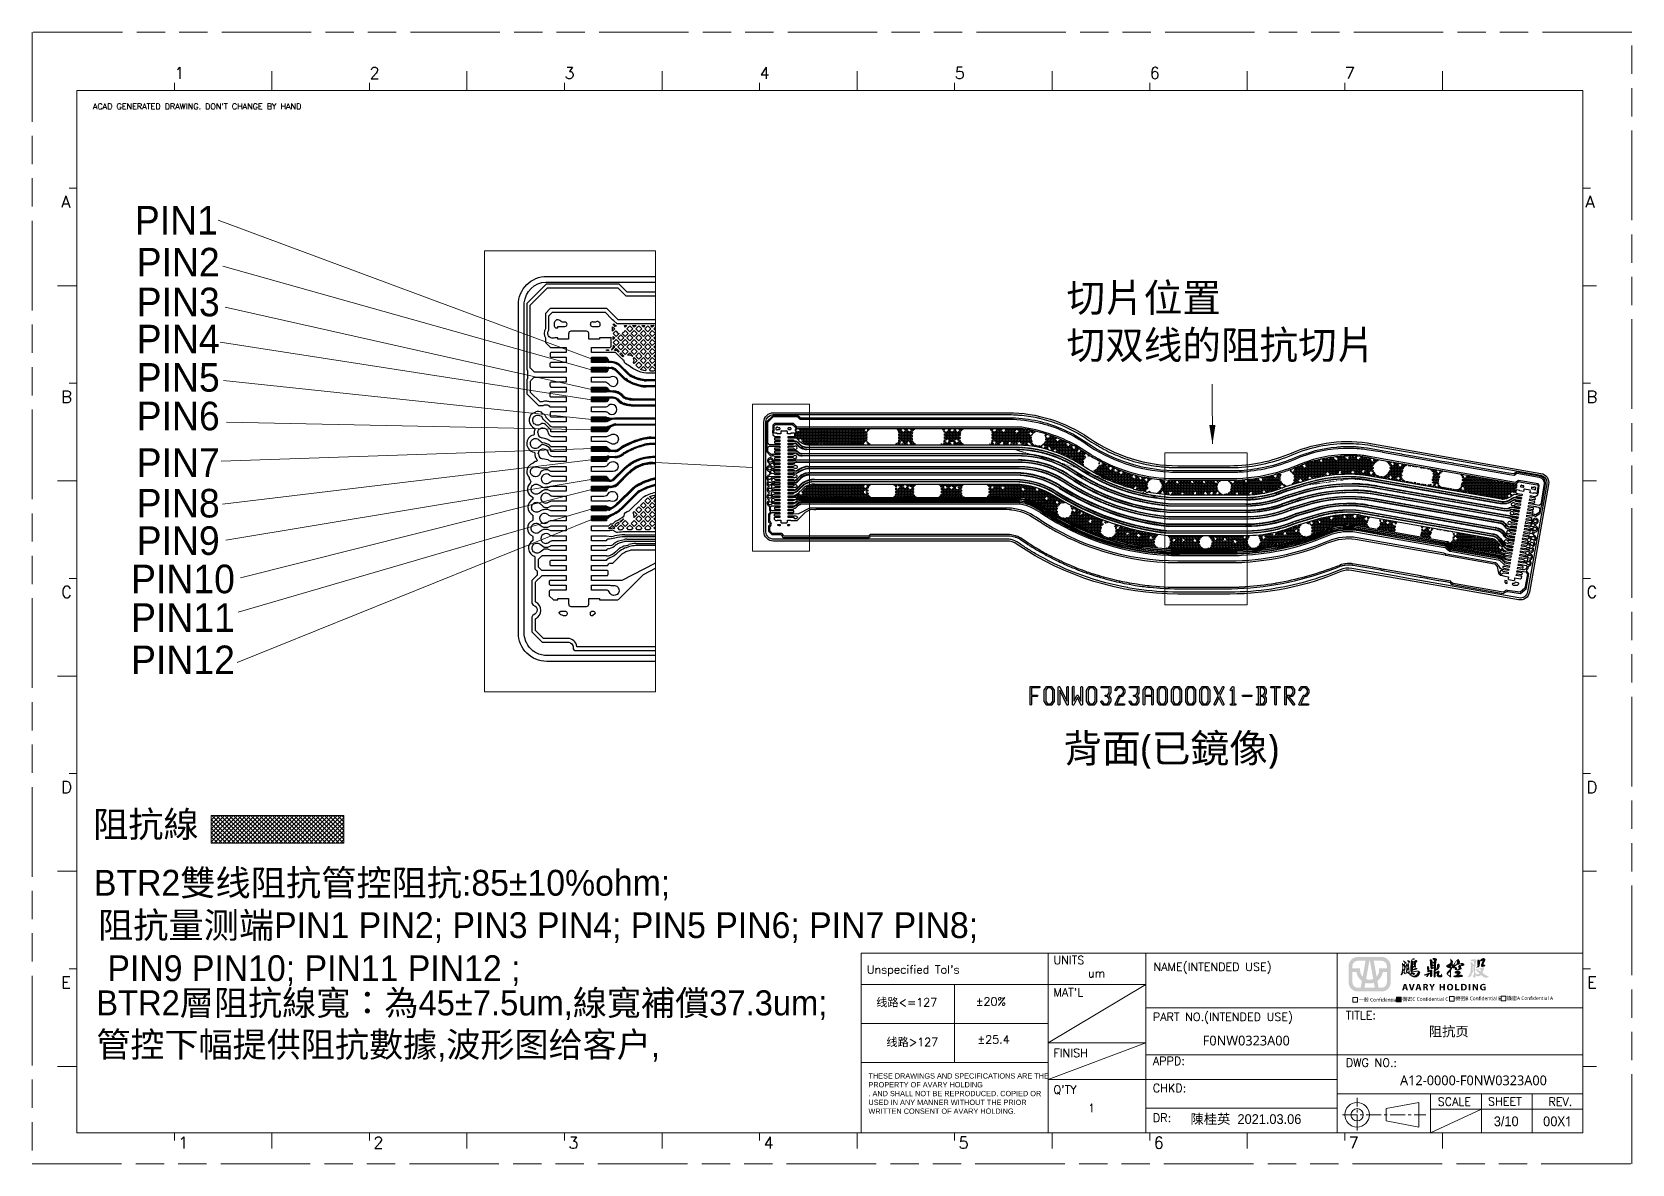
# Model space of a CAD drawing. Extents: x 3811 to 4253, y -432 to -307.
# Drawn here: x 4083.5 to 4253.1, y -431.7 to -311.8 of the extents above; entities outside this region: 3.
import ezdxf

# ---------------------------------------------------------------- set-up
doc = ezdxf.new("R2010")
doc.units = 0
doc.linetypes.add('CENTER', pattern=[50.8, 31.75, -6.35, 6.35, -6.35])
doc.linetypes.add('PHANTOM', pattern=[29.5, 9.5, -1.5, 3, -1.5, 3, -1.5, 9.5])
doc.layers.get('0').update_dxf_attribs({"lineweight": 9})
doc.layers.add('0PAPERF', color=2, linetype='PHANTOM', lineweight=9, plot=False)
for name, color, linetype in [('gbr-dxf_layer0', 7, 'Continuous'), ('gbr-outline-dxf_layer1', 2, 'Continuous'), ('图层 1', 7, 'Continuous')]:
    doc.layers.add(name, color=color, linetype=linetype)
doc.layers.add('備註', color=1, linetype='Continuous', lineweight=9)
doc.layers.add('尺寸線', color=3, linetype='Continuous', lineweight=5)
doc.styles.add('SIMPLEX', font='simplex.shx')
doc.styles.get("Standard").update_dxf_attribs({"font": 'PMingLiU.ttf'})
doc.dimstyles.get("Standard").update_dxf_attribs({"dimtxt": 1, "dimasz": 0.5, "dimexe": 0.18, "dimexo": 0.0625, "dimgap": 0.09, "dimtad": 0, "dimzin": 0, "dimdsep": 46, "dimtxsty": 'Standard', "dimcen": 0.09, "dimadec": 0, "dimazin": 0, "dimtfac": 1, "dimtdec": 4, "dimtofl": 0, "dimtmove": 0, "dimatfit": 3, "dimfxl": 0, "dimtolj": 1, "dimtzin": 0, "dimarcsym": 0})
pattern_1 = [(135, (8843.560736, 77.478814), (0.0224506403, 0.0224506403), []), (45, (8843.560736, 77.478814), (0.0224506403, -0.0224506403), [])]
pattern_2 = [(0, (0, 0), (0, 6.985), [5.08, -1.905]), (90, (0, 0), (-6.985, 4e-16), [5.08, -1.905])]

msp = doc.modelspace()

# ---------------------------------------------------------------- texts
at = {"style": 'SIMPLEX'}
for s, height, p in [('1', 1.24, (4098.57, -316.76)), ('2', 1.24, (4119.25, -316.76)), ('3', 1.24, (4139.92, -316.76)), ('4', 1.24, (4160.6, -316.76)), ('5', 1.24, (4181.28, -316.76)), ('6', 1.24, (4201.96, -316.76)), ('7', 1.24, (4222.64, -316.76)), ('A', 1.26, (4086.57, -330.41)), ('A', 1.26, (4248.15, -330.41)), ('B', 1.26, (4086.57, -351.09)), ('B', 1.26, (4248.27, -351.09)), ('C', 1.26, (4086.57, -371.77)), ('C', 1.26, (4248.27, -371.77)), ('D', 1.26, (4086.57, -392.45)), ('D', 1.26, (4248.27, -392.45)), ('UNITS', 0.869, (4191.75, -410.57)), ('E', 1.26, (4086.57, -413.13)), ("Unspecified Tol's", 0.8685, (4171.97, -411.57)), ('um', 0.869, (4195.42, -411.97)), ('E', 1.26, (4248.33, -413.13)), ("MAT'L", 0.869, (4191.75, -414)), ('TITLE:', 0.869, (4222.74, -416.42)), ('FINISH', 0.869, (4191.75, -420.41)), ('APPD:', 0.869, (4202.29, -421.26)), ('DWG NO.:', 0.869, (4222.74, -421.44)), ("Q'TY", 0.869, (4191.75, -424.3)), ('CHKD:', 0.869, (4202.29, -424.13)), ('1', 0.869, (4195.42, -426.25)), ('SCALE ', 0.869, (4232.48, -425.57)), ('SHEET', 0.869, (4237.82, -425.55)), ('REV.', 0.869, (4244.22, -425.57)), ('DR:', 0.869, (4202.29, -427.28)), ('1', 1.24, (4098.98, -430.11)), ('2', 1.24, (4119.66, -430.11)), ('3', 1.24, (4140.34, -430.11)), ('4', 1.24, (4161.02, -430.11)), ('5', 1.24, (4181.7, -430.11)), ('6', 1.24, (4202.38, -430.11)), ('7', 1.24, (4223.06, -430.11))]:
    msp.add_text(s, height=height, dxfattribs=at).set_placement(p)
at = {"color": 3, "style": 'SIMPLEX'}
msp.add_text("ACAD GENERATED DRAWING. DON'T CHANGE BY HAND", height=0.6204, dxfattribs=at).set_placement((4089.93, -319.99))
at = {"lineweight": 0, "style": 'SIMPLEX'}
msp.add_text('NAME(INTENDED USE)', height=0.8693, dxfattribs=at).set_placement((4202.36, -411.29))
at = {"attachment_point": 1, "style": 'SIMPLEX'}
for s, insert, char_height in [('{\\fSimSun|b0|i0|c134|p2;\\M+5CFDF\\M+5C2B7}<=127', (4172.97, -414.18), 0.8685), ('%%P20%', (4183.51, -414.09), 0.869), ('{\\fSimSun|b0|i0|c134|p2;\\M+5CFDF\\M+5C2B7}>127', (4174.04, -418.39), 0.8685)]:
    msp.add_mtext(s, dxfattribs=dict(at, insert=insert, char_height=char_height))
at = {"linetype": 'Continuous', "char_height": 1.034, "width": 13.5071, "attachment_point": 1}
for s, insert in [('{\\fPMingLiU|b0|i0|c136|p18;阻抗页}', (4231.54, -417.18)), ('{\\fPMingLiU|b0|i0|c136|p18;陳桂英  2021.03.06}', (4206.28, -426.47))]:
    msp.add_mtext(s, dxfattribs=dict(at, insert=insert))
at = {"insert": (4183.69, -418.12), "char_height": 0.869, "attachment_point": 1, "style": 'SIMPLEX', "bg_fill": 2}
msp.add_mtext('%%P25.4', dxfattribs=at)
at = {"linetype": 'Continuous', "insert": (4207.58, -418.15), "char_height": 1.034, "width": 12.4683, "attachment_point": 1, "bg_fill": 2}
msp.add_mtext('{\\fMicrosoft JhengHei|b0|i0|c136|p18;F0NW0323A00}', dxfattribs=at)
at = {"color": 3, "lineweight": 0, "insert": (4172.14, -422.13), "char_height": 0.5603, "width": 18.3403, "attachment_point": 1}
msp.add_mtext('THESE DRAWINGS AND SPECIFICATIONS ARE THE PROPERTY OF AVARY HOLDING\\P. AND SHALL NOT BE REPRODUCED. COPIED OR USED IN ANY MANNER WITHOUT THE PRIOR WRITTEN CONSENT OF AVARY HOLDING.', dxfattribs=at)
at = {"color": 0, "char_height": 1.0332, "width": 49.7332, "attachment_point": 5}
for s, insert in [('{\\fMicrosoft JhengHei|b0|i0|c136|p18;\\C256;A12-0000-F0NW0323A00}', (4236.28, -422.89)), ('{\\fPMingLiU|b0|i0|c136|p18;3/10}', (4239.75, -427.23)), ('{\\fMicrosoft JhengHei|b0|i0|c136|p18;\\C256;00X1}', (4245.2, -427.23))]:
    msp.add_mtext(s, dxfattribs=dict(at, insert=insert))
at = {"layer": '備註', "color": 1, "lineweight": 0}
for s, insert, char_height, attachment_point in [('{\\fPMingLiU|b0|i0|c136|p2;\\C256; PIN1}', (4103.18, -330.23), 3.0289, 3), ('{\\fPMingLiU|b0|i0|c136|p2;\\C256; PIN2}', (4103.37, -334.67), 3.0289, 3), ('{\\fPMingLiU|b0|i0|c136|p2;\\C256; PIN3}', (4103.37, -338.89), 3.0289, 3), ('{\\fPMingLiU|b0|i0|c136|p2;\\C256;切片位置\\P切双线的阻抗切片}', (4193.14, -338.46), 3, 1), ('{\\fPMingLiU|b0|i0|c136|p2;\\C256; PIN4}', (4103.37, -342.82), 3.0289, 3), ('{\\fPMingLiU|b0|i0|c136|p2;\\C256; PIN5}', (4103.37, -346.88), 3.0289, 3), ('{\\fPMingLiU|b0|i0|c136|p2;\\C256; PIN6}', (4103.37, -350.97), 3.0289, 3), ('{\\fPMingLiU|b0|i0|c136|p2;\\C256; PIN7}', (4103.37, -355.91), 3.0289, 3), ('{\\fPMingLiU|b0|i0|c136|p2;\\C256; PIN8}', (4103.37, -360.21), 3.0289, 3), ('{\\fPMingLiU|b0|i0|c136|p2;\\C256; PIN9}', (4103.37, -364.18), 3.0289, 3), ('{\\fPMingLiU|b0|i0|c136|p2;\\C256; PIN10', (4104.98, -368.24), 3.0289, 3), ('{\\fPMingLiU|b0|i0|c136|p2;\\C256; PIN11}', (4104.98, -372.33), 3.0289, 3), ('{\\fPMingLiU|b0|i0|c136|p2;\\C256; PIN12}', (4104.98, -376.81), 3.0289, 3)]:
    msp.add_mtext(s, dxfattribs=dict(at, insert=insert, char_height=char_height, attachment_point=attachment_point))
at = {"layer": '備註', "insert": (4192.8, -386.19), "char_height": 3.0072, "width": 37.9329, "attachment_point": 1, "style": 'SIMPLEX'}
msp.add_mtext('{\\fMicrosoft JhengHei|b0|i0|c136|p18;背面(已鏡像)}', dxfattribs=at)
at = {"layer": '備註', "lineweight": 0, "attachment_point": 1}
for s, insert, char_height, width in [('{\\fPMingLiU|b0|i0|c136|p2;阻抗線}', (4089.94, -394.38), 2.7372, 13.6883), ('{\\fPMingLiU|b0|i0|c0|p18;\\P\\P\\fPMingLiU|b0|i0|c136|p18;BTR2雙线阻抗管控阻抗:85%%P10%ohm;}', (4090.03, -391.45), 2.7372, 159.943), ('{\\fPMingLiU|b0|i0|c0|p18;\\P\\P\\fPMingLiU|b0|i0|c136|p18;阻抗量测端PIN1 PIN2\\fPMingLiU|b0|i0|c136|p18;;\\fPMingLiU|b0|i0|c136|p18; PIN3 PIN4\\fPMingLiU|b0|i0|c136|p18;;\\fPMingLiU|b0|i0|c136|p18; PIN5 PIN6\\fPMingLiU|b0|i0|c136|p18;;\\fPMingLiU|b0|i0|c136|p18; PIN7 PIN8\\fPMingLiU|b0|i0|c136|p18;;\\P\\fPMingLiU|b0|i0|c136|p18; PIN9 PIN10\\fPMingLiU|b0|i0|c136|p18;;\\fPMingLiU|b0|i0|c136|p18; PIN11 PIN12 ;\\P }', (4090.47, -395.94), 2.73723, 168.0778), ('{\\fPMingLiU|b0|i0|c0|p18;\\P\\PBTR2層\\fPMingLiU|b0|i0|c136|p18;阻抗線寬：為45%%P7.5um,線寬補償37.3um;\\P管控下幅提供阻抗數據,波形图给客户,}', (4090.28, -404.51), 2.65, 147.6089)]:
    msp.add_mtext(s, dxfattribs=dict(at, insert=insert, char_height=char_height, width=width))

# ---------------------------------------------------------------- blocks, each defined once
blk = doc.blocks.new('6')
at = {"layer": '图层 1', "true_color": 0xf50613}
h = blk.add_hatch(color=1, dxfattribs=at)
h.dxf.hatch_style = 2
edge = h.paths.add_edge_path()
edge.add_spline(control_points=[(-0.84, 7.1), (-0.84, 7.1), (0.89, -2.45), (0.89, -2.45), (0.31, -2.7), (-0.33, -2.83), (-1.01, -2.83), (-1.66, -2.83), (-2.28, -2.71), (-2.84, -2.48), (-2.84, -2.48), (-1.11, 7.1), (-1.11, 7.1), (-1.11, 7.1), (-0.84, 7.1), (-0.84, 7.1)], knot_values=[0, 0, 0, 0, 1, 1, 1, 2, 2, 2, 3, 3, 3, 4, 4, 4, 5, 5, 5, 5], degree=3, periodic=1)
edge = h.paths.add_edge_path()
edge.add_spline(control_points=[(5.31, 9.08), (5.31, 9.08), (-7.25, 9.08), (-7.25, 9.08), (-9.86, 9.08), (-11.98, 6.96), (-11.98, 4.35), (-11.98, 4.35), (-11.98, -4.27), (-11.98, -4.27), (-11.98, -6.88), (-9.86, -9), (-7.25, -9), (-7.25, -9), (5.31, -9), (5.31, -9), (7.91, -9), (10.04, -6.88), (10.04, -4.27), (10.04, -4.27), (10.04, 4.35), (10.04, 4.35), (10.04, 6.96), (7.91, 9.08), (5.31, 9.08)], knot_values=[0, 0, 0, 0, 0.352778, 0.352778, 0.352778, 0.705556, 0.705556, 0.705556, 1.058334, 1.058334, 1.058334, 1.411112, 1.411112, 1.411112, 1.76389, 1.76389, 1.76389, 2.116668, 2.116668, 2.116668, 2.469446, 2.469446, 2.469446, 2.822224, 2.822224, 2.822224, 2.822224], degree=3, periodic=0)
edge.add_line((5.31, 9.08), (5.31, 9.08))
edge = h.paths.add_edge_path()
edge.add_spline(control_points=[(8.06, 4.35), (8.06, 4.35), (8.06, 3.12), (8.06, 3.12), (8.06, 3.12), (3.96, 3.12), (3.96, 3.12), (3.96, 3.12), (3.96, 2.13), (3.96, 2.13), (3.96, 0.86), (3.47, -0.31), (2.68, -1.19), (2.68, -1.19), (1.17, 7.1), (1.17, 7.1), (1.17, 7.1), (5.31, 7.1), (5.31, 7.1), (6.82, 7.1), (8.06, 5.87), (8.06, 4.35)], knot_values=[0, 0, 0, 0, 0.352778, 0.352778, 0.352778, 0.705556, 0.705556, 0.705556, 1.058334, 1.058334, 1.058334, 1.411112, 1.411112, 1.411112, 1.76389, 1.76389, 1.76389, 2.116668, 2.116668, 2.116668, 2.469446, 2.469446, 2.469446, 2.469446], degree=3, periodic=0)
edge.add_line((8.06, 4.35), (8.06, 4.35))
edge = h.paths.add_edge_path()
edge.add_spline(control_points=[(-1.01, -4.81), (-0.22, -4.81), (0.54, -4.67), (1.25, -4.43), (1.25, -4.43), (1.72, -7.02), (1.72, -7.02), (1.72, -7.02), (-3.67, -7.02), (-3.67, -7.02), (-3.67, -7.02), (-3.2, -4.45), (-3.2, -4.45), (-2.51, -4.68), (-1.78, -4.81), (-1.01, -4.81)], knot_values=[0, 0, 0, 0, 0.352778, 0.352778, 0.352778, 0.705556, 0.705556, 0.705556, 1.058334, 1.058334, 1.058334, 1.411112, 1.411112, 1.411112, 1.76389, 1.76389, 1.76389, 1.76389], degree=3, periodic=0)
edge.add_line((-1.01, -4.81), (-1.01, -4.81))
edge = h.paths.add_edge_path()
edge.add_spline(control_points=[(-7.25, 7.1), (-7.25, 7.1), (-3.12, 7.1), (-3.12, 7.1), (-3.12, 7.1), (-4.63, -1.25), (-4.63, -1.25), (-5.46, -0.37), (-5.98, 0.82), (-5.98, 2.13), (-5.98, 2.13), (-5.98, 3.12), (-5.98, 3.12), (-5.98, 3.12), (-10, 3.12), (-10, 3.12), (-10, 3.12), (-10, 4.35), (-10, 4.35), (-10, 5.87), (-8.77, 7.1), (-7.25, 7.1)], knot_values=[0, 0, 0, 0, 0.352778, 0.352778, 0.352778, 0.705556, 0.705556, 0.705556, 1.058334, 1.058334, 1.058334, 1.411112, 1.411112, 1.411112, 1.76389, 1.76389, 1.76389, 2.116668, 2.116668, 2.116668, 2.469446, 2.469446, 2.469446, 2.469446], degree=3, periodic=0)
edge.add_line((-7.25, 7.1), (-7.25, 7.1))
edge = h.paths.add_edge_path()
edge.add_spline(control_points=[(-10, -4.27), (-10, -4.27), (-10, 1.14), (-10, 1.14), (-10, 1.14), (-7.89, 1.14), (-7.89, 1.14), (-7.61, -0.77), (-6.55, -2.44), (-5.04, -3.52), (-5.04, -3.52), (-5.68, -7.02), (-5.68, -7.02), (-5.68, -7.02), (-7.25, -7.02), (-7.25, -7.02), (-8.77, -7.02), (-10, -5.79), (-10, -4.27)], knot_values=[0, 0, 0, 0, 0.352778, 0.352778, 0.352778, 0.705556, 0.705556, 0.705556, 1.058334, 1.058334, 1.058334, 1.411112, 1.411112, 1.411112, 1.76389, 1.76389, 1.76389, 2.116668, 2.116668, 2.116668, 2.116668], degree=3, periodic=0)
edge.add_line((-10, -4.27), (-10, -4.27))
edge = h.paths.add_edge_path()
edge.add_spline(control_points=[(5.31, -7.02), (5.31, -7.02), (3.73, -7.02), (3.73, -7.02), (3.73, -7.02), (3.09, -3.47), (3.09, -3.47), (4.56, -2.39), (5.6, -0.75), (5.87, 1.14), (5.87, 1.14), (8.06, 1.14), (8.06, 1.14), (8.06, 1.14), (8.06, -4.27), (8.06, -4.27), (8.06, -5.79), (6.82, -7.02), (5.31, -7.02)], knot_values=[0, 0, 0, 0, 0.352778, 0.352778, 0.352778, 0.705556, 0.705556, 0.705556, 1.058334, 1.058334, 1.058334, 1.411112, 1.411112, 1.411112, 1.76389, 1.76389, 1.76389, 2.116668, 2.116668, 2.116668, 2.116668], degree=3, periodic=0)
edge.add_line((5.31, -7.02), (5.31, -7.02))
at = {"layer": '图层 1', "true_color": 0x000099}
h = blk.add_hatch(color=174, dxfattribs=at)
h.dxf.hatch_style = 2
edge = h.paths.add_edge_path()
edge.add_spline(control_points=[(21.7, 4.45), (21.7, 4.45), (21.7, 4.7), (21.7, 4.7), (21.7, 4.7), (21.7, 4.95), (21.7, 4.95), (21.7, 4.95), (21.7, 5.15), (21.7, 5.15), (21.73, 5.12), (21.77, 5.09), (21.81, 5.06), (21.86, 5.03), (21.91, 5.01), (21.97, 5.01), (22.03, 4.98), (22.09, 4.97), (22.13, 4.97), (22.13, 4.97), (22.24, 4.97), (22.24, 4.97), (22.24, 4.97), (22.24, 4.88), (22.24, 4.88), (22.24, 4.88), (22.24, 4.74), (22.24, 4.74), (22.24, 4.74), (22.24, 4.61), (22.24, 4.61), (22.24, 4.61), (22.24, 4.52), (22.24, 4.52), (22.24, 4.52), (22.2, 4.52), (22.2, 4.52), (22.14, 4.49), (22.08, 4.44), (22.02, 4.38), (21.93, 4.35), (21.82, 4.31), (21.7, 4.25), (21.7, 4.25), (21.7, 4.45), (21.7, 4.45)], knot_values=[0, 0, 0, 0, 1, 1, 1, 2, 2, 2, 3, 3, 3, 4, 4, 4, 5, 5, 5, 6, 6, 6, 7, 7, 7, 8, 8, 8, 9, 9, 9, 10, 10, 10, 11, 11, 11, 12, 12, 12, 13, 13, 13, 14, 14, 14, 15, 15, 15, 15], degree=3, periodic=1)
edge = h.paths.add_edge_path()
edge.add_spline(control_points=[(16.6, 4.04), (16.6, 4.21), (16.61, 4.34), (16.64, 4.43), (16.67, 4.46), (16.72, 4.44), (16.78, 4.38), (16.81, 4.35), (16.84, 4.28), (16.87, 4.16), (16.87, 4.16), (16.87, 3.88), (16.87, 3.88), (16.84, 3.82), (16.82, 3.78), (16.82, 3.75), (16.82, 3.63), (16.81, 3.52), (16.8, 3.43), (16.78, 3.34), (16.81, 3.32), (16.87, 3.36), (16.93, 3.41), (16.99, 3.46), (17.05, 3.52), (17.11, 3.58), (17.17, 3.63), (17.23, 3.66), (17.23, 3.66), (17.23, 3.59), (17.23, 3.59), (17.23, 3.59), (17.23, 3.5), (17.23, 3.5), (17.23, 3.5), (17.23, 3.39), (17.23, 3.39), (17.23, 3.39), (17.23, 3.3), (17.23, 3.3), (17.17, 3.27), (17.12, 3.22), (17.09, 3.16), (17.06, 3.07), (17.03, 2.97), (16.98, 2.85), (16.93, 2.72), (16.88, 2.63), (16.82, 2.57), (16.79, 2.48), (16.76, 2.42), (16.73, 2.39), (16.7, 2.48), (16.67, 2.61), (16.64, 2.78), (16.61, 2.94), (16.6, 3.15), (16.6, 3.41), (16.6, 3.41), (16.6, 4.04), (16.6, 4.04)], knot_values=[0, 0, 0, 0, 1, 1, 1, 2, 2, 2, 3, 3, 3, 4, 4, 4, 5, 5, 5, 6, 6, 6, 7, 7, 7, 8, 8, 8, 9, 9, 9, 10, 10, 10, 11, 11, 11, 12, 12, 12, 13, 13, 13, 14, 14, 14, 15, 15, 15, 16, 16, 16, 17, 17, 17, 18, 18, 18, 19, 19, 19, 20, 20, 20, 20], degree=3, periodic=1)
edge = h.paths.add_edge_path()
edge.add_spline(control_points=[(18.72, 4.06), (18.72, 4.34), (18.74, 4.49), (18.79, 4.52), (18.83, 4.55), (18.88, 4.49), (18.95, 4.34), (18.91, 4.19), (18.88, 4.04), (18.85, 3.91), (18.82, 3.77), (18.84, 3.7), (18.9, 3.7), (18.93, 3.73), (18.99, 3.79), (19.08, 3.88), (19.17, 3.97), (19.25, 4.05), (19.31, 4.11), (19.31, 4.11), (19.31, 4.06), (19.31, 4.06), (19.31, 4.06), (19.35, 4.02), (19.35, 4.02), (19.35, 4.02), (19.35, 3.97), (19.35, 3.97), (19.35, 3.97), (19.4, 3.93), (19.4, 3.93), (19.37, 3.9), (19.33, 3.84), (19.28, 3.75), (19.24, 3.66), (19.17, 3.55), (19.08, 3.43), (18.99, 3.31), (18.92, 3.22), (18.88, 3.16), (18.83, 3.1), (18.78, 3.07), (18.72, 3.07), (18.72, 3.07), (18.72, 4.06), (18.72, 4.06)], knot_values=[0, 0, 0, 0, 1, 1, 1, 2, 2, 2, 3, 3, 3, 4, 4, 4, 5, 5, 5, 6, 6, 6, 7, 7, 7, 8, 8, 8, 9, 9, 9, 10, 10, 10, 11, 11, 11, 12, 12, 12, 13, 13, 13, 14, 14, 14, 15, 15, 15, 15], degree=3, periodic=1)
edge = h.paths.add_edge_path()
edge.add_spline(control_points=[(25.27, 1.54), (25.12, 1.71), (24.91, 1.84), (24.64, 1.9), (24.34, 1.96), (24.07, 1.97), (23.83, 1.94), (23.58, 1.91), (23.37, 1.88), (23.19, 1.85), (22.76, 1.72), (22.15, 1.58), (22.15, 1.58), (22.12, 1.58), (22.09, 1.57), (22.04, 1.56), (22, 1.54), (21.94, 1.53), (21.88, 1.51), (21.82, 1.5), (21.77, 1.48), (21.72, 1.47), (21.68, 1.45), (21.64, 1.43), (21.61, 1.4), (21.61, 1.4), (21.61, 1.56), (21.61, 1.56), (21.61, 1.56), (21.61, 1.76), (21.61, 1.76), (21.64, 1.82), (21.66, 1.88), (21.68, 1.94), (21.69, 2), (21.7, 2.06), (21.7, 2.12), (21.7, 2.12), (21.79, 2.12), (21.79, 2.12), (21.82, 2.12), (21.87, 2.13), (21.93, 2.14), (21.99, 2.16), (22.04, 2.17), (22.09, 2.17), (22.11, 2.17), (22.12, 2.17), (22.14, 2.18), (22.14, 2.18), (22.15, 2.21), (22.15, 2.21), (22.15, 2.21), (22.53, 2.26), (22.68, 2.29), (22.84, 2.32), (23.19, 2.39), (23.19, 2.39), (23.37, 2.45), (23.56, 2.54), (23.76, 2.66), (23.95, 2.79), (24.07, 2.92), (24.1, 3.07), (24.16, 3.19), (24.08, 3.28), (23.87, 3.34), (23.71, 3.36), (23.53, 3.37), (23.35, 3.38), (23.14, 3.36), (22.94, 3.21), (22.75, 3.14), (22.55, 3.06), (22.15, 2.89), (22.15, 2.89), (22.09, 2.89), (22.03, 2.88), (21.97, 2.85), (21.91, 2.81), (21.86, 2.79), (21.81, 2.75), (21.77, 2.72), (21.73, 2.71), (21.7, 2.71), (21.7, 2.71), (21.7, 2.87), (21.7, 2.87), (21.7, 2.87), (21.7, 3.09), (21.7, 3.09), (21.7, 3.09), (21.7, 3.34), (21.7, 3.34), (21.7, 3.34), (21.7, 3.48), (21.7, 3.48), (21.7, 3.48), (22.36, 3.6), (22.6, 3.61), (22.84, 3.62), (22.93, 3.53), (23.04, 3.53), (23.15, 3.53), (23.26, 3.61), (23.26, 3.61), (23.28, 3.73), (23.3, 3.88), (23.33, 4.04), (23.36, 4.21), (23.36, 4.34), (23.33, 4.43), (23.3, 4.49), (23.25, 4.52), (23.19, 4.52), (23.19, 4.64), (23.21, 4.8), (23.24, 5.01), (23.24, 5.22), (23.28, 5.47), (23.37, 5.76), (23.46, 6.05), (23.57, 6.27), (23.69, 6.44), (23.81, 6.6), (23.92, 6.7), (24.01, 6.73), (24.07, 6.76), (24.1, 6.84), (24.1, 6.96), (24.07, 7.08), (23.96, 7.21), (23.78, 7.36), (23.6, 7.51), (23.42, 7.57), (23.24, 7.54), (23.06, 7.51), (22.92, 7.44), (22.83, 7.32), (22.8, 7.29), (22.76, 7.26), (22.7, 7.23), (22.61, 7.2), (22.5, 7.14), (22.38, 7.05), (22.23, 6.99), (22.12, 6.94), (22.06, 6.89), (22, 6.84), (21.97, 6.81), (21.97, 6.78), (21.97, 6.81), (21.93, 6.84), (21.84, 6.89), (21.75, 6.94), (21.63, 7.02), (21.48, 7.14), (21.32, 7.26), (21.25, 7.37), (21.25, 7.48), (21.25, 7.58), (21.3, 7.66), (21.39, 7.73), (21.45, 7.75), (21.52, 7.77), (21.61, 7.77), (21.67, 7.77), (21.77, 7.75), (21.91, 7.73), (22.04, 7.69), (22.16, 7.68), (22.27, 7.68), (22.37, 7.68), (22.47, 7.69), (22.56, 7.73), (22.65, 7.82), (22.7, 7.92), (22.7, 8.04), (22.7, 8.16), (22.59, 8.27), (22.38, 8.36), (22.2, 8.42), (22.02, 8.43), (21.84, 8.4), (21.66, 8.37), (21.54, 8.31), (21.48, 8.22), (21.3, 8.04), (21.12, 7.83), (20.96, 7.59), (20.79, 7.35), (20.67, 7.07), (20.59, 6.75), (20.52, 6.44), (20.48, 6.13), (20.48, 5.83), (20.48, 5.83), (20.48, 4.97), (20.48, 4.97), (20.48, 4.88), (20.47, 4.65), (20.44, 4.29), (20.41, 3.93), (20.39, 3.43), (20.39, 2.8), (20.36, 2.2), (20.39, 1.73), (20.48, 1.4), (20.54, 1.08), (20.63, 0.88), (20.74, 0.82), (20.81, 0.78), (20.86, 0.76), (20.86, 0.76), (20.62, 0.74), (20.13, 0.41), (20.13, 0.41), (20.13, 0.41), (20.08, 0.57), (20.08, 0.63), (20.04, 0.78), (20, 1.11), (19.94, 1.6), (19.88, 2.1), (19.82, 2.75), (19.76, 3.57), (19.7, 4.38), (19.68, 5), (19.71, 5.42), (19.74, 5.84), (19.8, 6.1), (19.89, 6.19), (20.13, 6.28), (20.26, 6.44), (20.26, 6.66), (20.26, 6.89), (20.08, 7.08), (19.74, 7.25), (19.39, 7.42), (19.12, 7.47), (18.92, 7.41), (18.73, 7.35), (18.64, 7.23), (18.67, 7.05), (18.7, 7.02), (18.73, 6.97), (18.74, 6.91), (18.76, 6.85), (18.81, 6.79), (18.9, 6.73), (18.96, 6.64), (19.02, 6.58), (19.08, 6.55), (19.17, 6.49), (19.25, 6.44), (19.31, 6.42), (19.31, 6.35), (19.31, 6.27), (19.33, 6.17), (19.34, 6.06), (19.35, 5.93), (19.35, 5.78), (19.35, 5.63), (19.36, 5.5), (19.37, 5.4), (19.39, 5.29), (19.4, 5.21), (19.4, 5.15), (19.31, 5.18), (19.22, 5.21), (19.13, 5.24), (19.13, 5.24), (18.85, 5.24), (18.85, 5.24), (18.82, 5.3), (18.8, 5.37), (18.79, 5.44), (18.77, 5.52), (18.76, 5.62), (18.74, 5.74), (18.73, 5.86), (18.7, 5.96), (18.65, 6.05), (18.61, 6.14), (18.57, 6.23), (18.54, 6.33), (18.51, 6.35), (18.49, 6.37), (18.47, 6.37), (18.46, 6.37), (18.43, 6.33), (18.4, 6.23), (18.37, 6.14), (18.36, 6.02), (18.36, 5.87), (18.36, 5.87), (18.36, 5.51), (18.36, 5.51), (18.24, 5.3), (18.13, 5.09), (18.04, 4.88), (17.92, 4.67), (17.8, 4.44), (17.68, 4.2), (17.68, 4.26), (17.67, 4.34), (17.66, 4.45), (17.64, 4.55), (17.63, 4.67), (17.63, 4.81), (17.63, 4.95), (17.63, 5.06), (17.61, 5.15), (17.6, 5.24), (17.59, 5.33), (17.59, 5.42), (17.68, 5.48), (17.79, 5.57), (17.91, 5.69), (18.03, 5.81), (18.12, 5.95), (18.18, 6.1), (18.24, 6.25), (18.21, 6.37), (18.09, 6.46), (17.97, 6.55), (17.83, 6.63), (17.68, 6.69), (17.44, 6.93), (17.2, 7.1), (16.96, 7.21), (16.72, 7.31), (16.58, 7.28), (16.55, 7.12), (16.52, 6.95), (16.58, 6.78), (16.73, 6.6), (16.88, 6.42), (17.05, 6.31), (17.23, 6.28), (17.23, 6.28), (17.23, 6.05), (17.23, 6.05), (17.23, 6.05), (17.23, 5.74), (17.23, 5.74), (17.23, 5.74), (17.23, 5.42), (17.23, 5.42), (17.23, 5.42), (17.23, 5.26), (17.23, 5.26), (17.23, 5.25), (17.21, 5.25), (17.16, 5.29), (17.12, 5.31), (17.05, 5.34), (16.96, 5.35), (16.87, 5.37), (16.76, 5.39), (16.64, 5.42), (16.61, 5.45), (16.58, 5.5), (16.55, 5.56), (16.52, 5.59), (16.49, 5.63), (16.46, 5.69), (16.4, 5.75), (16.35, 5.81), (16.32, 5.87), (16.29, 5.9), (16.26, 5.93), (16.23, 5.96), (16.14, 5.99), (16.08, 5.95), (16.05, 5.83), (16.02, 5.68), (16.02, 5.44), (16.05, 5.1), (16.08, 4.77), (16.11, 4.41), (16.14, 4.02), (16.14, 4.02), (16.14, 3.25), (16.14, 3.25), (16.11, 2.95), (16.07, 2.59), (16.01, 2.17), (15.92, 1.75), (15.84, 1.38), (15.78, 1.08), (15.69, 0.78), (15.63, 0.56), (15.6, 0.4), (15.57, 0.4), (15.55, 0.42), (15.53, 0.45), (15.52, 0.48), (15.5, 0.51), (15.47, 0.54), (15.44, 0.48), (15.42, 0.43), (15.42, 0.4), (15.36, 0.13), (15.35, -0.09), (15.38, -0.27), (15.41, -0.48), (15.51, -0.56), (15.69, -0.5), (15.87, -0.44), (16.04, -0.3), (16.19, -0.09), (16.31, 0.12), (16.4, 0.3), (16.46, 0.45), (16.46, 0.45), (16.46, 0.54), (16.46, 0.54), (16.46, 0.57), (16.48, 0.63), (16.51, 0.72), (16.51, 0.78), (16.51, 0.84), (16.53, 0.9), (16.54, 0.96), (16.55, 1.02), (16.55, 1.08), (16.58, 1.02), (16.64, 0.92), (16.73, 0.79), (16.82, 0.65), (16.94, 0.5), (17.09, 0.34), (17.24, 0.17), (17.38, 0.07), (17.5, 0.04), (17.62, 0.01), (17.71, 0.04), (17.77, 0.13), (17.8, 0.13), (17.83, 0.16), (17.86, 0.22), (17.86, 0.22), (17.86, 0.4), (17.86, 0.4), (17.89, 0.47), (17.89, 0.54), (17.86, 0.63), (17.83, 0.69), (17.8, 0.75), (17.77, 0.81), (17.71, 0.93), (17.66, 1.16), (17.63, 1.49), (17.6, 1.79), (17.63, 2.2), (17.7, 2.71), (17.78, 3.22), (17.88, 3.64), (18, 3.97), (18.09, 4.28), (18.18, 4.49), (18.27, 4.61), (18.24, 4.49), (18.22, 4.35), (18.22, 4.2), (18.22, 4.2), (18.22, 3.7), (18.22, 3.7), (18.22, 3.7), (18.22, 3.21), (18.22, 3.21), (18.22, 3.06), (18.22, 2.88), (18.2, 2.66), (18.18, 2.45), (18.18, 2.21), (18.18, 1.92), (18.18, 1.92), (18.18, 1.17), (18.18, 1.17), (18.18, 0.96), (18.18, 0.79), (18.2, 0.65), (18.22, 0.52), (18.25, 0.4), (18.31, 0.31), (18.37, 0.22), (18.43, 0.21), (18.49, 0.27), (18.55, 0.3), (18.58, 0.38), (18.58, 0.5), (18.58, 0.62), (18.57, 0.72), (18.54, 0.81), (18.63, 0.78), (18.72, 0.72), (18.81, 0.63), (18.9, 0.54), (19.02, 0.45), (19.17, 0.36), (19.29, 0.27), (19.41, 0.21), (19.53, 0.18), (19.65, 0.15), (19.77, 0.13), (19.89, 0.13), (19.83, 0.01), (19.82, -0.09), (19.85, -0.18), (19.9, -0.29), (20.01, -0.39), (20.18, -0.5), (20.18, -0.5), (20.18, -0.5), (20.19, -0.5), (20.41, -0.67), (20.77, -0.88), (20.91, -1), (20.94, -1.02), (20.98, -1.04), (21.02, -1.07), (21.02, -1.08), (21.02, -1.08), (21.02, -1.09), (21.08, -1.12), (21.16, -1.16), (21.25, -1.22), (21.34, -1.25), (21.45, -1.3), (21.57, -1.36), (21.9, -1.51), (22.29, -1.61), (22.74, -1.67), (23.19, -1.7), (23.66, -1.57), (24.14, -1.27), (24.59, -0.94), (24.93, -0.56), (25.16, -0.14), (25.38, 0.29), (25.53, 0.66), (25.59, 0.99), (25.53, 1.17), (25.42, 1.35), (25.27, 1.54)], knot_values=[0, 0, 0, 0, 0.352778, 0.352778, 0.352778, 0.705556, 0.705556, 0.705556, 1.058334, 1.058334, 1.058334, 1.411112, 1.411112, 1.411112, 1.76389, 1.76389, 1.76389, 2.116668, 2.116668, 2.116668, 2.469446, 2.469446, 2.469446, 2.822224, 2.822224, 2.822224, 3.175002, 3.175002, 3.175002, 3.52778, 3.52778, 3.52778, 3.880558, 3.880558, 3.880558, 4.233336, 4.233336, 4.233336, 4.586114, 4.586114, 4.586114, 4.938892, 4.938892, 4.938892, 5.29167, 5.29167, 5.29167, 5.644448, 5.644448, 5.644448, 5.997226, 5.997226, 5.997226, 6.350004, 6.350004, 6.350004, 6.702782, 6.702782, 6.702782, 7.05556, 7.05556, 7.05556, 7.408338, 7.408338, 7.408338, 7.761116, 7.761116, 7.761116, 8.113894, 8.113894, 8.113894, 8.466672, 8.466672, 8.466672, 8.81945, 8.81945, 8.81945, 9.172228, 9.172228, 9.172228, 9.525006, 9.525006, 9.525006, 9.877784, 9.877784, 9.877784, 10.230562, 10.230562, 10.230562, 10.58334, 10.58334, 10.58334, 10.936118, 10.936118, 10.936118, 11.288896, 11.288896, 11.288896, 11.641674, 11.641674, 11.641674, 11.994452, 11.994452, 11.994452, 12.34723, 12.34723, 12.34723, 12.700008, 12.700008, 12.700008, 13.052786, 13.052786, 13.052786, 13.405564, 13.405564, 13.405564, 13.758342, 13.758342, 13.758342, 14.11112, 14.11112, 14.11112, 14.463898, 14.463898, 14.463898, 14.816676, 14.816676, 14.816676, 15.169454, 15.169454, 15.169454, 15.522232, 15.522232, 15.522232, 15.87501, 15.87501, 15.87501, 16.227788, 16.227788, 16.227788, 16.580566, 16.580566, 16.580566, 16.933344, 16.933344, 16.933344, 17.286123, 17.286123, 17.286123, 17.638901, 17.638901, 17.638901, 17.991679, 17.991679, 17.991679, 18.344457, 18.344457, 18.344457, 18.697235, 18.697235, 18.697235, 19.050013, 19.050013, 19.050013, 19.402791, 19.402791, 19.402791, 19.755569, 19.755569, 19.755569, 20.108347, 20.108347, 20.108347, 20.461125, 20.461125, 20.461125, 20.813903, 20.813903, 20.813903, 21.166681, 21.166681, 21.166681, 21.519459, 21.519459, 21.519459, 21.872237, 21.872237, 21.872237, 22.225015, 22.225015, 22.225015, 22.577793, 22.577793, 22.577793, 22.930571, 22.930571, 22.930571, 23.283349, 23.283349, 23.283349, 23.636127, 23.636127, 23.636127, 23.988905, 23.988905, 23.988905, 24.341683, 24.341683, 24.341683, 24.694461, 24.694461, 24.694461, 25.047239, 25.047239, 25.047239, 25.400017, 25.400017, 25.400017, 25.752795, 25.752795, 25.752795, 26.105573, 26.105573, 26.105573, 26.458351, 26.458351, 26.458351, 26.811129, 26.811129, 26.811129, 27.163907, 27.163907, 27.163907, 27.516685, 27.516685, 27.516685, 27.869463, 27.869463, 27.869463, 28.222241, 28.222241, 28.222241, 28.575019, 28.575019, 28.575019, 28.927797, 28.927797, 28.927797, 29.280575, 29.280575, 29.280575, 29.633353, 29.633353, 29.633353, 29.986131, 29.986131, 29.986131, 30.338909, 30.338909, 30.338909, 30.691687, 30.691687, 30.691687, 31.044465, 31.044465, 31.044465, 31.397243, 31.397243, 31.397243, 31.750021, 31.750021, 31.750021, 32.102799, 32.102799, 32.102799, 32.455577, 32.455577, 32.455577, 32.808355, 32.808355, 32.808355, 33.161133, 33.161133, 33.161133, 33.513911, 33.513911, 33.513911, 33.866689, 33.866689, 33.866689, 34.219467, 34.219467, 34.219467, 34.572245, 34.572245, 34.572245, 34.925023, 34.925023, 34.925023, 35.277801, 35.277801, 35.277801, 35.630579, 35.630579, 35.630579, 35.983357, 35.983357, 35.983357, 36.336135, 36.336135, 36.336135, 36.688913, 36.688913, 36.688913, 37.041691, 37.041691, 37.041691, 37.394469, 37.394469, 37.394469, 37.747247, 37.747247, 37.747247, 38.100025, 38.100025, 38.100025, 38.452803, 38.452803, 38.452803, 38.805581, 38.805581, 38.805581, 39.158359, 39.158359, 39.158359, 39.511137, 39.511137, 39.511137, 39.863915, 39.863915, 39.863915, 40.216693, 40.216693, 40.216693, 40.569471, 40.569471, 40.569471, 40.922249, 40.922249, 40.922249, 41.275027, 41.275027, 41.275027, 41.627805, 41.627805, 41.627805, 41.980583, 41.980583, 41.980583, 42.333361, 42.333361, 42.333361, 42.686139, 42.686139, 42.686139, 43.038917, 43.038917, 43.038917, 43.391695, 43.391695, 43.391695, 43.744473, 43.744473, 43.744473, 44.097251, 44.097251, 44.097251, 44.450029, 44.450029, 44.450029, 44.802807, 44.802807, 44.802807, 45.155585, 45.155585, 45.155585, 45.508363, 45.508363, 45.508363, 45.861141, 45.861141, 45.861141, 46.213919, 46.213919, 46.213919, 46.566697, 46.566697, 46.566697, 46.919475, 46.919475, 46.919475, 47.272253, 47.272253, 47.272253, 47.625031, 47.625031, 47.625031, 47.977809, 47.977809, 47.977809, 48.330587, 48.330587, 48.330587, 48.683365, 48.683365, 48.683365, 49.036143, 49.036143, 49.036143, 49.388921, 49.388921, 49.388921, 49.741699, 49.741699, 49.741699, 50.094477, 50.094477, 50.094477, 50.447255, 50.447255, 50.447255, 50.800033, 50.800033, 50.800033, 51.152812, 51.152812, 51.152812, 51.50559, 51.50559, 51.50559, 51.858368, 51.858368, 51.858368, 52.211146, 52.211146, 52.211146, 52.563924, 52.563924, 52.563924, 52.916702, 52.916702, 52.916702, 53.26948, 53.26948, 53.26948, 53.622258, 53.622258, 53.622258, 53.975036, 53.975036, 53.975036, 54.327814, 54.327814, 54.327814, 54.680592, 54.680592, 54.680592, 55.03337, 55.03337, 55.03337, 55.386148, 55.386148, 55.386148, 55.738926, 55.738926, 55.738926, 56.091704, 56.091704, 56.091704, 56.444482, 56.444482, 56.444482, 56.79726, 56.79726, 56.79726, 57.150038, 57.150038, 57.150038, 57.502816, 57.502816, 57.502816, 57.855594, 57.855594, 57.855594, 58.208372, 58.208372, 58.208372, 58.56115, 58.56115, 58.56115, 58.913928, 58.913928, 58.913928, 59.266706, 59.266706, 59.266706, 59.619484, 59.619484, 59.619484, 59.972262, 59.972262, 59.972262, 60.32504, 60.32504, 60.32504, 60.677818, 60.677818, 60.677818, 61.030596, 61.030596, 61.030596, 61.383374, 61.383374, 61.383374, 61.736152, 61.736152, 61.736152, 62.08893, 62.08893, 62.08893, 62.441708, 62.441708, 62.441708, 62.794486, 62.794486, 62.794486, 63.147264, 63.147264, 63.147264, 63.500042, 63.500042, 63.500042, 63.85282, 63.85282, 63.85282, 64.205598, 64.205598, 64.205598, 64.205598], degree=3, periodic=0)
edge.add_line((25.27, 1.54), (25.27, 1.54))
edge = h.paths.add_edge_path()
edge.add_spline(control_points=[(21.84, 6.01), (21.87, 6.07), (21.93, 6.11), (22.02, 6.14), (22.11, 6.17), (22.19, 6.19), (22.27, 6.19), (22.27, 6.19), (22.47, 6.19), (22.47, 6.19), (22.44, 6.16), (22.42, 6.13), (22.42, 6.1), (22.39, 6.07), (22.36, 6.04), (22.33, 6.01), (22.33, 5.95), (22.32, 5.92), (22.29, 5.92), (22.29, 5.89), (22.27, 5.86), (22.24, 5.83), (22.24, 5.83), (22.15, 5.83), (22.15, 5.83), (22.15, 5.83), (22.02, 5.83), (22.02, 5.83), (22.02, 5.83), (21.88, 5.83), (21.88, 5.83), (21.88, 5.83), (21.79, 5.83), (21.79, 5.83), (21.79, 5.89), (21.81, 5.95), (21.84, 6.01)], knot_values=[0, 0, 0, 0, 0.352778, 0.352778, 0.352778, 0.705556, 0.705556, 0.705556, 1.058334, 1.058334, 1.058334, 1.411112, 1.411112, 1.411112, 1.76389, 1.76389, 1.76389, 2.116668, 2.116668, 2.116668, 2.469446, 2.469446, 2.469446, 2.822224, 2.822224, 2.822224, 3.175002, 3.175002, 3.175002, 3.52778, 3.52778, 3.52778, 3.880558, 3.880558, 3.880558, 4.233336, 4.233336, 4.233336, 4.233336], degree=3, periodic=0)
edge.add_line((21.84, 6.01), (21.84, 6.01))
edge = h.paths.add_edge_path()
edge.add_spline(control_points=[(17.3, 1.92), (17.28, 1.84), (17.27, 1.76), (17.25, 1.67), (17.24, 1.58), (17.23, 1.5), (17.23, 1.42), (17.23, 1.42), (17.23, 1.22), (17.23, 1.22), (17.23, 1.16), (17.21, 1.11), (17.18, 1.08), (17.15, 1.02), (17.09, 1.01), (17, 1.04), (16.91, 1.07), (16.84, 1.11), (16.78, 1.17), (16.69, 1.2), (16.64, 1.23), (16.64, 1.24), (16.64, 1.24), (16.64, 1.35), (16.64, 1.35), (16.64, 1.35), (16.64, 1.49), (16.64, 1.49), (16.64, 1.49), (16.64, 1.67), (16.64, 1.67), (16.64, 1.67), (16.64, 1.76), (16.64, 1.76), (16.7, 1.73), (16.75, 1.73), (16.78, 1.76), (16.84, 1.76), (16.9, 1.79), (16.96, 1.85), (17.02, 1.91), (17.08, 1.96), (17.14, 2.01), (17.2, 2.05), (17.26, 2.09), (17.32, 2.12), (17.32, 2.06), (17.31, 1.99), (17.3, 1.92)], knot_values=[0, 0, 0, 0, 0.352778, 0.352778, 0.352778, 0.705556, 0.705556, 0.705556, 1.058334, 1.058334, 1.058334, 1.411112, 1.411112, 1.411112, 1.76389, 1.76389, 1.76389, 2.116668, 2.116668, 2.116668, 2.469446, 2.469446, 2.469446, 2.822224, 2.822224, 2.822224, 3.175002, 3.175002, 3.175002, 3.52778, 3.52778, 3.52778, 3.880558, 3.880558, 3.880558, 4.233336, 4.233336, 4.233336, 4.586114, 4.586114, 4.586114, 4.938892, 4.938892, 4.938892, 5.29167, 5.29167, 5.29167, 5.644448, 5.644448, 5.644448, 5.644448], degree=3, periodic=0)
edge.add_line((17.3, 1.92), (17.3, 1.92))
edge = h.paths.add_edge_path()
edge.add_spline(control_points=[(19.42, 1.63), (19.4, 1.51), (19.4, 1.4), (19.4, 1.31), (19.4, 1.25), (19.37, 1.2), (19.31, 1.17), (19.28, 1.11), (19.22, 1.1), (19.13, 1.13), (19.04, 1.13), (18.96, 1.16), (18.9, 1.22), (18.81, 1.25), (18.76, 1.29), (18.74, 1.33), (18.73, 1.38), (18.72, 1.42), (18.72, 1.47), (18.72, 1.47), (18.72, 1.67), (18.72, 1.67), (18.72, 1.67), (18.72, 1.87), (18.72, 1.87), (18.72, 1.87), (18.72, 2.03), (18.72, 2.03), (18.81, 2.03), (18.9, 2.05), (18.99, 2.08), (19.05, 2.14), (19.11, 2.21), (19.17, 2.3), (19.2, 2.39), (19.24, 2.48), (19.28, 2.57), (19.33, 2.66), (19.37, 2.74), (19.4, 2.8), (19.4, 2.8), (19.4, 2.48), (19.4, 2.48), (19.4, 2.36), (19.4, 2.22), (19.42, 2.05), (19.43, 1.89), (19.43, 1.75), (19.42, 1.63)], knot_values=[0, 0, 0, 0, 0.352778, 0.352778, 0.352778, 0.705556, 0.705556, 0.705556, 1.058334, 1.058334, 1.058334, 1.411112, 1.411112, 1.411112, 1.76389, 1.76389, 1.76389, 2.116668, 2.116668, 2.116668, 2.469446, 2.469446, 2.469446, 2.822224, 2.822224, 2.822224, 3.175002, 3.175002, 3.175002, 3.52778, 3.52778, 3.52778, 3.880558, 3.880558, 3.880558, 4.233336, 4.233336, 4.233336, 4.586114, 4.586114, 4.586114, 4.938892, 4.938892, 4.938892, 5.29167, 5.29167, 5.29167, 5.644448, 5.644448, 5.644448, 5.644448], degree=3, periodic=0)
edge.add_line((19.42, 1.63), (19.42, 1.63))
edge = h.paths.add_edge_path()
edge.add_spline(control_points=[(24.14, 0.81), (24.05, 0.63), (23.92, 0.44), (23.76, 0.25), (23.59, 0.05), (23.43, -0.12), (23.28, -0.25), (23.13, -0.38), (23.01, -0.5), (22.92, -0.59), (22.83, -0.65), (22.7, -0.69), (22.52, -0.72), (22.33, -0.75), (22.11, -0.74), (21.84, -0.68), (21.57, -0.62), (21.34, -0.57), (21.16, -0.54), (20.98, -0.48), (20.84, -0.44), (20.75, -0.41), (20.72, -0.38), (20.72, -0.34), (20.75, -0.29), (20.78, -0.25), (20.84, -0.21), (20.93, -0.18), (21.02, -0.15), (21.1, -0.12), (21.16, -0.09), (21.18, -0.09), (21.19, -0.09), (21.2, -0.09), (21.2, -0.09), (21.21, -0.09), (21.21, -0.09), (21.21, -0.09), (21.21, -0.09), (21.22, -0.09), (21.25, -0.08), (21.27, -0.07), (21.28, -0.06), (21.29, -0.06), (21.3, -0.06), (21.3, -0.05), (21.3, -0.06), (21.31, -0.06), (21.31, -0.06), (21.31, -0.06), (21.31, -0.05), (21.31, -0.05), (21.35, -0.04), (21.39, -0.03), (21.42, -0.03), (21.49, -0.04), (21.71, -0.05), (21.79, -0.13), (21.82, -0.15), (21.84, -0.18), (21.87, -0.2), (21.93, -0.26), (21.97, -0.32), (22, -0.38), (22.03, -0.45), (22.06, -0.49), (22.09, -0.52), (22.12, -0.52), (22.15, -0.51), (22.18, -0.48), (22.18, -0.38), (22.24, -0.3), (22.34, -0.23), (22.45, -0.15), (22.57, -0.09), (22.73, -0.02), (22.91, 0.01), (23, 0.07), (23, 0.16), (23.03, 0.22), (23, 0.29), (22.91, 0.38), (22.85, 0.44), (22.78, 0.5), (22.7, 0.54), (22.63, 0.59), (22.52, 0.63), (22.39, 0.68), (22.25, 0.72), (22.12, 0.76), (22, 0.79), (21.97, 0.79), (21.95, 0.8), (21.92, 0.8), (21.92, 0.8), (21.75, 0.9), (21.44, 0.87), (21.36, 0.87), (21.27, 0.88), (21.2, 0.9), (21.23, 0.9), (21.4, 0.94), (21.7, 1.01), (22, 1.09), (22.42, 1.17), (22.94, 1.26), (23.47, 1.35), (23.84, 1.4), (24.05, 1.4), (24.29, 1.37), (24.4, 1.31), (24.37, 1.22), (24.31, 1.1), (24.23, 0.96), (24.14, 0.81)], knot_values=[0, 0, 0, 0, 0.352778, 0.352778, 0.352778, 0.705556, 0.705556, 0.705556, 1.058334, 1.058334, 1.058334, 1.411112, 1.411112, 1.411112, 1.76389, 1.76389, 1.76389, 2.116668, 2.116668, 2.116668, 2.469446, 2.469446, 2.469446, 2.822224, 2.822224, 2.822224, 3.175002, 3.175002, 3.175002, 3.52778, 3.52778, 3.52778, 3.880558, 3.880558, 3.880558, 4.233336, 4.233336, 4.233336, 4.586114, 4.586114, 4.586114, 4.938892, 4.938892, 4.938892, 5.29167, 5.29167, 5.29167, 5.644448, 5.644448, 5.644448, 5.997226, 5.997226, 5.997226, 6.350004, 6.350004, 6.350004, 6.702782, 6.702782, 6.702782, 7.05556, 7.05556, 7.05556, 7.408338, 7.408338, 7.408338, 7.761116, 7.761116, 7.761116, 8.113894, 8.113894, 8.113894, 8.466672, 8.466672, 8.466672, 8.81945, 8.81945, 8.81945, 9.172228, 9.172228, 9.172228, 9.525006, 9.525006, 9.525006, 9.877784, 9.877784, 9.877784, 10.230562, 10.230562, 10.230562, 10.58334, 10.58334, 10.58334, 10.936118, 10.936118, 10.936118, 11.288896, 11.288896, 11.288896, 11.641674, 11.641674, 11.641674, 11.994452, 11.994452, 11.994452, 12.34723, 12.34723, 12.34723, 12.700008, 12.700008, 12.700008, 13.052786, 13.052786, 13.052786, 13.405564, 13.405564, 13.405564, 13.405564], degree=3, periodic=0)
edge.add_line((24.14, 0.81), (24.14, 0.81))
h = blk.add_hatch(color=174, dxfattribs=at)
h.dxf.hatch_style = 2
edge = h.paths.add_edge_path()
edge.add_spline(control_points=[(32.56, 5.06), (32.5, 5.06), (32.43, 5.07), (32.34, 5.1), (32.34, 5.1), (32.16, 5.1), (32.16, 5.1), (32.1, 5.1), (32.06, 5.12), (32.04, 5.15), (32.03, 5.18), (32.04, 5.24), (32.07, 5.33), (32.07, 5.42), (32.06, 5.52), (32.04, 5.62), (32.03, 5.73), (32.01, 5.82), (32, 5.9), (31.98, 5.97), (31.98, 6.02), (31.98, 6.05), (32.07, 5.99), (32.16, 5.93), (32.27, 5.87), (32.38, 5.81), (32.47, 5.75), (32.56, 5.69), (32.62, 5.6), (32.67, 5.5), (32.7, 5.4), (32.73, 5.29), (32.74, 5.18), (32.74, 5.06), (32.74, 5.06), (32.56, 5.06), (32.56, 5.06)], knot_values=[0, 0, 0, 0, 1, 1, 1, 2, 2, 2, 3, 3, 3, 4, 4, 4, 5, 5, 5, 6, 6, 6, 7, 7, 7, 8, 8, 8, 9, 9, 9, 10, 10, 10, 11, 11, 11, 12, 12, 12, 12], degree=3, periodic=1)
edge = h.paths.add_edge_path()
edge.add_spline(control_points=[(37.17, -0.9), (37.13, -0.37), (36.86, -0.06), (36.75, 0.24), (36.66, 0.49), (36.53, 0.47), (36.49, 0.01), (36.45, -0.45), (36.47, -0.45), (36.03, -0.45), (36.03, -0.45), (35.82, -0.45), (35.82, -0.45), (35.64, -0.45), (35.52, -0.41), (35.46, -0.34), (35.4, -0.27), (35.37, -0.15), (35.37, 0), (35.37, 0.15), (35.41, 0.34), (35.5, 0.59), (35.56, 0.8), (35.62, 0.98), (35.68, 1.13), (35.71, 1.31), (35.73, 1.44), (35.73, 1.54), (35.64, 1.69), (35.51, 1.79), (35.34, 1.85), (35.18, 1.91), (34.96, 1.88), (34.69, 1.76), (34.42, 1.64), (34.19, 1.52), (34.01, 1.4), (33.83, 1.25), (33.69, 1.16), (33.6, 1.13), (33.6, 1.13), (33.6, 1.54), (33.6, 1.54), (33.6, 1.69), (33.65, 1.81), (33.74, 1.92), (33.83, 2.02), (33.96, 2.11), (34.12, 2.17), (34.29, 2.23), (34.45, 2.28), (34.62, 2.33), (34.79, 2.37), (34.99, 2.54), (35.23, 2.85), (35.47, 3.15), (35.65, 3.57), (35.77, 4.11), (35.86, 4.62), (35.83, 5.01), (35.68, 5.26), (35.53, 5.52), (35.35, 5.65), (35.14, 5.65), (34.96, 5.62), (34.79, 5.53), (34.64, 5.38), (34.49, 5.2), (34.39, 4.92), (34.33, 4.56), (34.3, 4.17), (34.27, 3.85), (34.26, 3.59), (34.24, 3.33), (34.24, 3.15), (34.24, 3.03), (34.24, 3.03), (34.12, 3.03), (34.12, 3.03), (34.12, 3.03), (33.96, 3.03), (33.96, 3.03), (33.9, 3), (33.86, 2.98), (33.83, 2.98), (33.83, 2.98), (33.74, 2.98), (33.74, 2.98), (33.74, 3.22), (33.75, 3.51), (33.78, 3.84), (33.81, 4.17), (33.84, 4.56), (33.87, 5.01), (33.9, 5.47), (33.93, 5.86), (33.96, 6.21), (33.99, 6.56), (34.01, 6.84), (34.01, 7.05), (34.04, 7.08), (34.07, 7.1), (34.1, 7.12), (34.13, 7.13), (34.17, 7.16), (34.21, 7.21), (34.26, 7.25), (34.29, 7.29), (34.3, 7.32), (34.32, 7.35), (34.34, 7.38), (34.37, 7.41), (34.49, 7.59), (34.46, 7.8), (34.28, 8.04), (34.1, 8.28), (33.77, 8.44), (33.29, 8.52), (32.81, 8.59), (32.45, 8.57), (32.23, 8.45), (32, 8.33), (31.92, 8.19), (31.98, 8.04), (31.98, 7.98), (32.01, 7.92), (32.07, 7.86), (32.1, 7.77), (32.17, 7.69), (32.29, 7.64), (32.41, 7.57), (32.52, 7.51), (32.61, 7.45), (32.7, 7.39), (32.77, 7.35), (32.84, 7.32), (32.84, 7.29), (32.83, 7.23), (32.81, 7.16), (32.8, 7.08), (32.79, 7), (32.79, 6.91), (32.79, 6.91), (32.79, 6.66), (32.79, 6.66), (32.79, 6.66), (32.79, 6.46), (32.79, 6.46), (32.73, 6.49), (32.65, 6.52), (32.56, 6.55), (32.47, 6.58), (32.37, 6.63), (32.25, 6.69), (32.13, 6.72), (32.04, 6.76), (32, 6.82), (31.95, 6.88), (31.92, 6.94), (31.89, 7), (31.92, 7.12), (31.89, 7.27), (31.8, 7.43), (31.71, 7.6), (31.55, 7.73), (31.34, 7.82), (31.13, 7.91), (30.95, 7.91), (30.8, 7.84), (30.65, 7.76), (30.56, 7.66), (30.53, 7.54), (30.56, 7.3), (30.59, 7.02), (30.62, 6.69), (30.65, 6.35), (30.68, 5.97), (30.71, 5.53), (30.74, 5.1), (30.77, 4.71), (30.8, 4.38), (30.8, 4.05), (30.82, 3.78), (30.85, 3.57), (30.85, 3.39), (30.9, 3.22), (31, 3.07), (31.11, 2.92), (31.3, 2.83), (31.57, 2.8), (31.81, 2.8), (32.04, 2.84), (32.25, 2.91), (32.46, 2.99), (32.62, 3.06), (32.74, 3.12), (32.71, 2.88), (32.7, 2.57), (32.7, 2.21), (32.67, 1.82), (32.65, 1.38), (32.65, 0.9), (32.62, 0.39), (32.61, -0.05), (32.61, -0.41), (32.61, -0.77), (32.59, -1.07), (32.56, -1.31), (32.59, -1.34), (32.61, -1.39), (32.61, -1.45), (32.64, -1.48), (32.68, -1.52), (32.74, -1.58), (32.81, -1.61), (32.86, -1.64), (32.93, -1.67), (32.93, -1.67), (33.06, -1.67), (33.06, -1.67), (33.24, -1.67), (33.41, -1.61), (33.56, -1.49), (33.68, -1.37), (33.74, -1.18), (33.74, -0.9), (33.74, -0.6), (33.72, -0.35), (33.69, -0.14), (33.66, 0.07), (33.65, 0.22), (33.65, 0.31), (33.68, 0.31), (33.72, 0.33), (33.78, 0.36), (33.87, 0.36), (33.96, 0.38), (34.03, 0.4), (34.11, 0.43), (34.18, 0.47), (34.24, 0.5), (34.3, 0.52), (34.34, 0.54), (34.37, 0.54), (34.37, 0.45), (34.36, 0.35), (34.35, 0.25), (34.33, 0.14), (34.31, 0.01), (34.28, -0.14), (34.25, -0.29), (34.24, -0.42), (34.24, -0.54), (34.24, -0.66), (34.25, -0.77), (34.28, -0.86), (34.31, -1.01), (34.46, -1.18), (34.73, -1.36), (35.03, -1.51), (35.43, -1.58), (35.91, -1.58), (36.42, -1.55), (36.77, -1.48), (36.95, -1.36), (37.16, -1.21), (37.23, -1.06), (37.17, -0.9)], knot_values=[0, 0, 0, 0, 0.352778, 0.352778, 0.352778, 0.705556, 0.705556, 0.705556, 1.058334, 1.058334, 1.058334, 1.411112, 1.411112, 1.411112, 1.76389, 1.76389, 1.76389, 2.116668, 2.116668, 2.116668, 2.469446, 2.469446, 2.469446, 2.822224, 2.822224, 2.822224, 3.175002, 3.175002, 3.175002, 3.52778, 3.52778, 3.52778, 3.880558, 3.880558, 3.880558, 4.233336, 4.233336, 4.233336, 4.586114, 4.586114, 4.586114, 4.938892, 4.938892, 4.938892, 5.29167, 5.29167, 5.29167, 5.644448, 5.644448, 5.644448, 5.997226, 5.997226, 5.997226, 6.350004, 6.350004, 6.350004, 6.702782, 6.702782, 6.702782, 7.05556, 7.05556, 7.05556, 7.408338, 7.408338, 7.408338, 7.761116, 7.761116, 7.761116, 8.113894, 8.113894, 8.113894, 8.466672, 8.466672, 8.466672, 8.81945, 8.81945, 8.81945, 9.172228, 9.172228, 9.172228, 9.525006, 9.525006, 9.525006, 9.877784, 9.877784, 9.877784, 10.230562, 10.230562, 10.230562, 10.58334, 10.58334, 10.58334, 10.936118, 10.936118, 10.936118, 11.288896, 11.288896, 11.288896, 11.641674, 11.641674, 11.641674, 11.994452, 11.994452, 11.994452, 12.34723, 12.34723, 12.34723, 12.700008, 12.700008, 12.700008, 13.052786, 13.052786, 13.052786, 13.405564, 13.405564, 13.405564, 13.758342, 13.758342, 13.758342, 14.11112, 14.11112, 14.11112, 14.463898, 14.463898, 14.463898, 14.816676, 14.816676, 14.816676, 15.169454, 15.169454, 15.169454, 15.522232, 15.522232, 15.522232, 15.87501, 15.87501, 15.87501, 16.227788, 16.227788, 16.227788, 16.580566, 16.580566, 16.580566, 16.933344, 16.933344, 16.933344, 17.286123, 17.286123, 17.286123, 17.638901, 17.638901, 17.638901, 17.991679, 17.991679, 17.991679, 18.344457, 18.344457, 18.344457, 18.697235, 18.697235, 18.697235, 19.050013, 19.050013, 19.050013, 19.402791, 19.402791, 19.402791, 19.755569, 19.755569, 19.755569, 20.108347, 20.108347, 20.108347, 20.461125, 20.461125, 20.461125, 20.813903, 20.813903, 20.813903, 21.166681, 21.166681, 21.166681, 21.519459, 21.519459, 21.519459, 21.872237, 21.872237, 21.872237, 22.225015, 22.225015, 22.225015, 22.577793, 22.577793, 22.577793, 22.930571, 22.930571, 22.930571, 23.283349, 23.283349, 23.283349, 23.636127, 23.636127, 23.636127, 23.988905, 23.988905, 23.988905, 24.341683, 24.341683, 24.341683, 24.694461, 24.694461, 24.694461, 25.047239, 25.047239, 25.047239, 25.400017, 25.400017, 25.400017, 25.752795, 25.752795, 25.752795, 26.105573, 26.105573, 26.105573, 26.458351, 26.458351, 26.458351, 26.811129, 26.811129, 26.811129, 27.163907, 27.163907, 27.163907, 27.516685, 27.516685, 27.516685, 27.869463, 27.869463, 27.869463, 28.222241, 28.222241, 28.222241, 28.575019, 28.575019, 28.575019, 28.927797, 28.927797, 28.927797, 29.280575, 29.280575, 29.280575, 29.633353, 29.633353, 29.633353, 29.986131, 29.986131, 29.986131, 30.338909, 30.338909, 30.338909, 30.691687, 30.691687, 30.691687, 31.044465, 31.044465, 31.044465, 31.397243, 31.397243, 31.397243, 31.397243], degree=3, periodic=0)
edge.add_line((37.17, -0.9), (37.17, -0.9))
edge = h.paths.add_edge_path()
edge.add_spline(control_points=[(32.68, 4.09), (32.66, 3.98), (32.62, 3.88), (32.56, 3.79), (32.5, 3.7), (32.42, 3.65), (32.32, 3.64), (32.21, 3.62), (32.11, 3.61), (32.02, 3.61), (32.02, 3.61), (32.02, 3.79), (32.02, 3.79), (32.02, 3.79), (32.02, 4.02), (32.02, 4.02), (32.02, 4.02), (32.02, 4.25), (32.02, 4.25), (32.02, 4.25), (32.02, 4.43), (32.02, 4.43), (32.05, 4.4), (32.1, 4.38), (32.16, 4.38), (32.19, 4.35), (32.25, 4.34), (32.34, 4.34), (32.34, 4.34), (32.52, 4.34), (32.52, 4.34), (32.52, 4.34), (32.7, 4.34), (32.7, 4.34), (32.7, 4.28), (32.69, 4.19), (32.68, 4.09)], knot_values=[0, 0, 0, 0, 0.352778, 0.352778, 0.352778, 0.705556, 0.705556, 0.705556, 1.058334, 1.058334, 1.058334, 1.411112, 1.411112, 1.411112, 1.76389, 1.76389, 1.76389, 2.116668, 2.116668, 2.116668, 2.469446, 2.469446, 2.469446, 2.822224, 2.822224, 2.822224, 3.175002, 3.175002, 3.175002, 3.52778, 3.52778, 3.52778, 3.880558, 3.880558, 3.880558, 4.233336, 4.233336, 4.233336, 4.233336], degree=3, periodic=0)
edge.add_line((32.68, 4.09), (32.68, 4.09))
h = blk.add_hatch(color=174, dxfattribs=at)
h.dxf.hatch_style = 2
edge = h.paths.add_edge_path()
edge.add_spline(control_points=[(55.74, 3.62), (55.89, 3.62), (56.28, 3.75), (56.43, 3.91), (56.53, 4.02), (56.68, 4.19), (56.76, 4.63), (56.82, 5.01), (56.86, 5.66), (56.86, 6.17), (56.86, 6.17), (56.86, 6.35), (56.86, 6.35), (56.86, 6.35), (56.86, 6.73), (56.86, 6.73), (56.86, 6.73), (57.16, 6.73), (57.16, 6.73), (57.29, 6.73), (57.42, 6.78), (57.55, 6.87), (57.72, 6.93), (57.85, 6.99), (57.95, 7.07), (58.05, 7.14), (58.12, 7.2), (58.15, 7.23), (58.15, 7.23), (58.23, 7.19), (58.23, 7.12), (58.23, 7.05), (58.06, 6.44), (57.91, 6.17), (57.77, 5.89), (57.77, 5.69), (57.65, 5.46), (57.54, 5.23), (57.35, 4.81), (57.42, 4.58), (57.49, 4.34), (57.59, 4.01), (57.76, 3.92), (57.9, 3.84), (58.22, 3.93), (58.38, 3.95), (58.42, 3.96), (58.95, 4.08), (59.08, 4.09), (59.24, 4.1), (59.56, 4.18), (59.7, 4.33), (59.84, 4.48), (59.75, 4.92), (59.45, 4.97), (59.2, 5.02), (59.09, 5), (58.96, 5.1), (58.94, 5.14), (58.9, 5.17), (58.87, 5.2), (58.73, 5.36), (58.95, 5.92), (59.21, 6.38), (59.27, 6.47), (59.33, 6.56), (59.39, 6.66), (59.41, 6.69), (59.42, 6.72), (59.44, 6.75), (59.44, 6.75), (59.44, 6.76), (59.45, 6.76), (59.45, 6.76), (59.44, 6.76), (59.44, 6.76), (59.58, 7.01), (59.66, 7.24), (59.69, 7.45), (59.72, 7.69), (59.72, 7.89), (59.69, 8.04), (59.52, 8.22), (59.3, 8.36), (59.02, 8.45), (58.74, 8.54), (58.43, 8.51), (58.1, 8.36), (57.73, 8.21), (57.45, 8.01), (57.25, 7.77), (57.06, 7.5), (56.92, 7.29), (56.86, 7.14), (56.79, 7.2), (56.74, 7.27), (56.71, 7.34), (56.67, 7.42), (56.62, 7.49), (56.56, 7.57), (56.49, 7.64), (56.42, 7.69), (56.33, 7.73), (56.25, 7.75), (56.16, 7.77), (56.06, 7.77), (55.86, 7.74), (55.71, 7.59), (55.59, 7.32), (55.47, 7.05), (55.43, 6.64), (55.47, 6.1), (55.53, 5.53), (55.54, 5.25), (55.6, 4.88), (55.61, 4.84), (55.61, 4.71), (55.61, 4.64), (55.65, 4.23), (55.3, 3.77), (55.06, 3.65), (55, 3.63), (54.95, 3.61), (54.9, 3.59), (54.62, 3.45), (55.58, 3.62), (55.74, 3.62)], knot_values=[0, 0, 0, 0, 0.352778, 0.352778, 0.352778, 0.705556, 0.705556, 0.705556, 1.058334, 1.058334, 1.058334, 1.411112, 1.411112, 1.411112, 1.76389, 1.76389, 1.76389, 2.116668, 2.116668, 2.116668, 2.469446, 2.469446, 2.469446, 2.822224, 2.822224, 2.822224, 3.175002, 3.175002, 3.175002, 3.52778, 3.52778, 3.52778, 3.880558, 3.880558, 3.880558, 4.233336, 4.233336, 4.233336, 4.586114, 4.586114, 4.586114, 4.938892, 4.938892, 4.938892, 5.29167, 5.29167, 5.29167, 5.644448, 5.644448, 5.644448, 5.997226, 5.997226, 5.997226, 6.350004, 6.350004, 6.350004, 6.702782, 6.702782, 6.702782, 7.05556, 7.05556, 7.05556, 7.408338, 7.408338, 7.408338, 7.761116, 7.761116, 7.761116, 8.113894, 8.113894, 8.113894, 8.466672, 8.466672, 8.466672, 8.81945, 8.81945, 8.81945, 9.172228, 9.172228, 9.172228, 9.525006, 9.525006, 9.525006, 9.877784, 9.877784, 9.877784, 10.230562, 10.230562, 10.230562, 10.58334, 10.58334, 10.58334, 10.936118, 10.936118, 10.936118, 11.288896, 11.288896, 11.288896, 11.641674, 11.641674, 11.641674, 11.994452, 11.994452, 11.994452, 12.34723, 12.34723, 12.34723, 12.700008, 12.700008, 12.700008, 13.052786, 13.052786, 13.052786, 13.405564, 13.405564, 13.405564, 13.758342, 13.758342, 13.758342, 14.11112, 14.11112, 14.11112, 14.463898, 14.463898, 14.463898, 14.816676, 14.816676, 14.816676, 14.816676], degree=3, periodic=0)
edge.add_line((55.74, 3.62), (55.74, 3.62))
h = blk.add_hatch(color=174, dxfattribs=at)
h.dxf.hatch_style = 2
edge = h.paths.add_edge_path()
edge.add_spline(control_points=[(31.89, 2.17), (31.83, 2.29), (31.67, 2.43), (31.41, 2.41), (31.15, 2.37), (30.91, 2.33), (30.7, 2.24), (30.48, 2.15), (30.33, 2.1), (30.24, 2.1), (30.24, 2.13), (30.26, 2.26), (30.29, 2.49), (30.32, 2.71), (30.31, 3.01), (30.27, 3.39), (30.22, 3.77), (30.12, 4.03), (29.97, 4.18), (29.82, 4.3), (29.66, 4.35), (29.5, 4.32), (29.33, 4.29), (29.22, 4.15), (29.16, 3.91), (29.1, 3.67), (29.1, 3.31), (29.16, 2.83), (29.22, 2.34), (29.27, 1.96), (29.32, 1.67), (29.36, 1.39), (29.38, 1.2), (29.38, 1.11), (29.38, 1.08), (29.37, 1.05), (29.36, 1.03), (29.36, 1.02), (29.36, 1.01), (29.36, 1.01), (29.35, 0.87), (29.49, 0.92), (29.66, 1), (29.74, 1.06), (29.84, 1.11), (29.97, 1.15), (30.01, 1.17), (30.04, 1.18), (30.07, 1.19), (30.21, 1.24), (30.35, 1.29), (30.47, 1.33), (30.59, 1.37), (30.7, 1.29), (30.76, 1.35), (30.76, 1.23), (30.73, 1.13), (30.67, 1.04), (30.61, 0.95), (30.49, 0.86), (30.31, 0.79), (30.12, 0.71), (29.96, 0.66), (29.81, 0.63), (29.76, 0.62), (29.72, 0.61), (29.68, 0.6), (29.65, 0.6), (29.62, 0.59), (29.6, 0.58), (29.55, 0.57), (29.52, 0.55), (29.49, 0.54), (29.49, 0.54), (29.49, 0.55), (29.49, 0.55), (29.16, 0.44), (28.77, 0.27), (28.77, 0.27), (28.74, 0.26), (28.71, 0.24), (28.68, 0.22), (28.41, 0.13), (28.17, 0.06), (27.98, 0), (27.78, -0.06), (27.62, -0.11), (27.5, -0.14), (27.5, -0.32), (27.55, -0.45), (27.64, -0.54), (27.73, -0.63), (27.89, -0.66), (28.14, -0.63), (28.38, -0.57), (28.59, -0.51), (28.77, -0.45), (28.95, -0.36), (29.08, -0.32), (29.18, -0.32), (29.18, -0.32), (29.13, -0.36), (29.07, -0.43), (29.03, -0.46), (28.99, -0.5), (28.95, -0.54), (28.91, -0.58), (28.88, -0.64), (28.85, -0.71), (28.85, -0.72), (28.84, -0.72), (28.84, -0.73), (28.68, -0.99), (28.71, -1.24), (28.76, -1.31), (28.82, -1.39), (28.96, -1.54), (29.18, -1.46), (29.39, -1.39), (29.57, -1.18), (29.74, -0.9), (29.75, -0.9), (29.75, -0.89), (29.75, -0.89), (29.81, -0.81), (29.87, -0.73), (29.92, -0.63), (30.06, -0.39), (30.18, -0.2), (30.31, -0.05), (30.46, 0.07), (30.59, 0.15), (30.71, 0.18), (30.71, 0.12), (30.7, 0), (30.67, -0.18), (30.64, -0.36), (30.64, -0.59), (30.67, -0.86), (30.67, -1.13), (30.74, -1.31), (30.89, -1.4), (31.04, -1.46), (31.21, -1.48), (31.39, -1.45), (31.51, -1.42), (31.63, -1.3), (31.75, -1.09), (31.87, -0.84), (31.94, -0.51), (31.95, -0.07), (31.97, 0.37), (31.97, 0.74), (31.95, 1.04), (31.94, 1.34), (31.95, 1.54), (31.98, 1.63), (32.01, 1.84), (31.98, 2.02), (31.89, 2.17)], knot_values=[0, 0, 0, 0, 0.352778, 0.352778, 0.352778, 0.705556, 0.705556, 0.705556, 1.058334, 1.058334, 1.058334, 1.411112, 1.411112, 1.411112, 1.76389, 1.76389, 1.76389, 2.116668, 2.116668, 2.116668, 2.469446, 2.469446, 2.469446, 2.822224, 2.822224, 2.822224, 3.175002, 3.175002, 3.175002, 3.52778, 3.52778, 3.52778, 3.880558, 3.880558, 3.880558, 4.233336, 4.233336, 4.233336, 4.586114, 4.586114, 4.586114, 4.938892, 4.938892, 4.938892, 5.29167, 5.29167, 5.29167, 5.644448, 5.644448, 5.644448, 5.997226, 5.997226, 5.997226, 6.350004, 6.350004, 6.350004, 6.702782, 6.702782, 6.702782, 7.05556, 7.05556, 7.05556, 7.408338, 7.408338, 7.408338, 7.761116, 7.761116, 7.761116, 8.113894, 8.113894, 8.113894, 8.466672, 8.466672, 8.466672, 8.81945, 8.81945, 8.81945, 9.172228, 9.172228, 9.172228, 9.525006, 9.525006, 9.525006, 9.877784, 9.877784, 9.877784, 10.230562, 10.230562, 10.230562, 10.58334, 10.58334, 10.58334, 10.936118, 10.936118, 10.936118, 11.288896, 11.288896, 11.288896, 11.641674, 11.641674, 11.641674, 11.994452, 11.994452, 11.994452, 12.34723, 12.34723, 12.34723, 12.700008, 12.700008, 12.700008, 13.052786, 13.052786, 13.052786, 13.405564, 13.405564, 13.405564, 13.758342, 13.758342, 13.758342, 14.11112, 14.11112, 14.11112, 14.463898, 14.463898, 14.463898, 14.816676, 14.816676, 14.816676, 15.169454, 15.169454, 15.169454, 15.522232, 15.522232, 15.522232, 15.87501, 15.87501, 15.87501, 16.227788, 16.227788, 16.227788, 16.580566, 16.580566, 16.580566, 16.933344, 16.933344, 16.933344, 17.286123, 17.286123, 17.286123, 17.638901, 17.638901, 17.638901, 17.991679, 17.991679, 17.991679, 18.344457, 18.344457, 18.344457, 18.697235, 18.697235, 18.697235, 18.697235], degree=3, periodic=0)
edge.add_line((31.89, 2.17), (31.89, 2.17))
h = blk.add_hatch(color=174, dxfattribs=at)
h.dxf.hatch_style = 2
edge = h.paths.add_edge_path()
edge.add_spline(control_points=[(41.49, 8.27), (41.52, 8.19), (41.62, 8.06), (41.8, 7.9), (41.97, 7.74), (42.17, 7.54), (42.4, 7.3), (42.64, 7.05), (42.77, 6.85), (42.82, 6.69), (42.86, 6.53), (42.82, 6.41), (42.71, 6.32), (42.65, 6.26), (42.61, 6.18), (42.58, 6.08), (42.55, 5.98), (42.54, 5.84), (42.56, 5.65), (42.57, 5.46), (42.61, 5.31), (42.66, 5.19), (42.72, 5.08), (42.77, 4.99), (42.79, 4.93), (42.94, 5.08), (43.1, 5.29), (43.27, 5.58), (43.45, 5.87), (43.66, 6.2), (43.92, 6.56), (44.18, 6.92), (44.44, 7.19), (44.7, 7.36), (44.96, 7.54), (45.19, 8.01), (45.43, 8.04), (45.54, 7.98), (45.69, 7.89), (45.86, 7.78), (46.03, 7.63), (46.19, 7.07), (46.31, 6.84), (46.42, 6.58), (46.45, 6.36), (46.4, 6.19), (46.31, 5.99), (46.21, 5.84), (46.09, 5.76), (46.24, 5.76), (46.45, 5.78), (46.72, 5.82), (47, 5.86), (47.31, 5.89), (47.68, 5.89), (48.04, 5.89), (48.31, 5.81), (48.48, 5.65), (48.65, 5.49), (48.75, 5.31), (48.78, 5.11), (48.81, 4.99), (48.77, 4.87), (48.65, 4.76), (48.54, 4.61), (48.33, 4.51), (48.05, 4.45), (47.76, 4.37), (47.5, 4.32), (47.29, 4.32), (47.07, 4.32), (46.92, 4.34), (46.83, 4.37), (46.86, 4.28), (46.89, 4.2), (46.92, 4.11), (46.95, 4.02), (46.98, 3.91), (47, 3.78), (47.03, 3.65), (47.08, 3.54), (47.13, 3.46), (47.19, 3.37), (47.26, 3.31), (47.35, 3.28), (47.35, 3.11), (47.3, 2.95), (47.2, 2.81), (47.1, 2.66), (46.91, 2.55), (46.63, 2.46), (46.36, 2.37), (46.12, 2.31), (45.92, 2.28), (45.69, 2.26), (45.51, 2.21), (45.4, 2.15), (45.37, 2.15), (45.32, 2.13), (45.25, 2.09), (45.17, 2.05), (45.09, 1.99), (44.99, 1.94), (44.88, 1.88), (44.81, 1.84), (44.75, 1.81), (44.66, 1.75), (44.6, 1.7), (44.57, 1.68), (44.69, 1.73), (44.85, 1.79), (45.05, 1.85), (45.25, 1.91), (45.49, 1.92), (45.75, 1.89), (45.98, 1.86), (46.16, 1.79), (46.31, 1.66), (46.45, 1.53), (46.57, 1.39), (46.66, 1.24), (46.71, 1.13), (46.74, 1), (46.74, 0.85), (46.71, 0.71), (46.64, 0.55), (46.53, 0.4), (46.41, 0.24), (46.3, 0.1), (46.2, -0.02), (46.1, -0.13), (46.03, -0.23), (46.01, -0.32), (46.06, -0.32), (46.14, -0.31), (46.24, -0.27), (46.35, -0.25), (46.47, -0.22), (46.61, -0.19), (46.76, -0.16), (46.88, -0.15), (46.98, -0.17), (47.08, -0.18), (47.18, -0.2), (47.26, -0.23), (47.32, -0.26), (47.39, -0.3), (47.46, -0.34), (47.53, -0.38), (47.61, -0.45), (47.7, -0.54), (47.78, -0.62), (47.86, -0.71), (47.92, -0.8), (47.94, -0.88), (47.97, -0.96), (48, -1.01), (47.97, -1.07), (47.92, -1.13), (47.85, -1.19), (47.78, -1.25), (47.68, -1.29), (47.55, -1.32), (47.42, -1.35), (47.29, -1.36), (47.18, -1.36), (47.18, -1.36), (46.92, -1.36), (46.92, -1.36), (46.8, -1.36), (46.55, -1.4), (46.18, -1.49), (45.83, -1.55), (45.4, -1.61), (44.88, -1.66), (44.36, -1.69), (43.6, -1.57), (43.34, -1.48), (43.08, -1.37), (42.93, -1.22), (42.9, -1.05), (42.9, -1.05), (42.9, -1.01), (42.9, -1.01), (42.9, -1.01), (42.9, -0.96), (42.9, -0.96), (42.9, -0.96), (42.9, -0.92), (42.9, -0.92), (42.9, -0.92), (42.9, -0.88), (42.9, -0.88), (43.02, -0.82), (43.16, -0.76), (43.34, -0.7), (43.51, -0.61), (44.07, -0.59), (44.27, -0.45), (44.47, -0.31), (44.63, -0.16), (44.75, -0.02), (44.86, 0.13), (44.95, 0.26), (45.01, 0.38), (44.92, 0.32), (44.78, 0.29), (44.57, 0.29), (44.37, 0.29), (43.99, 0.38), (43.82, 0.58), (43.64, 0.76), (43.58, 0.94), (43.62, 1.13), (43.67, 1.31), (43.76, 1.45), (43.91, 1.54), (43.96, 1.57), (44.22, 1.62), (44.29, 1.68), (44.36, 1.73), (44.44, 1.81), (44.53, 1.89), (44.62, 1.98), (44.69, 2.06), (44.75, 2.13), (44.81, 2.2), (44.86, 2.26), (44.92, 2.28), (44.86, 2.28), (44.79, 2.27), (44.7, 2.24), (44.59, 2.24), (44.47, 2.23), (44.36, 2.22), (44.24, 2.2), (44.14, 2.21), (44.05, 2.24), (43.97, 2.27), (43.89, 2.31), (43.84, 2.35), (43.78, 2.39), (43.73, 2.45), (43.68, 2.52), (43.64, 2.6), (43.62, 2.68), (43.62, 2.78), (43.62, 2.88), (43.65, 2.98), (43.71, 3.07), (43.76, 3.12), (43.81, 3.18), (43.84, 3.24), (43.75, 3.27), (43.65, 3.26), (43.53, 3.22), (43.42, 3.17), (43.3, 3.14), (43.18, 3.11), (43.07, 3.08), (42.96, 3.09), (42.86, 3.15), (42.76, 3.21), (42.66, 3.31), (42.58, 3.46), (42.52, 3.34), (42.43, 3.21), (42.32, 3.07), (42.2, 2.92), (42.08, 2.73), (41.95, 2.5), (41.82, 2.27), (41.74, 2.07), (41.71, 1.92), (41.68, 1.76), (41.68, 1.62), (41.71, 1.5), (41.71, 1.5), (41.71, 0.92), (41.71, 0.92), (41.71, 0.67), (41.72, 0.39), (41.73, 0.07), (41.75, -0.25), (41.75, -0.52), (41.75, -0.75), (41.75, -0.98), (41.77, -1.19), (41.8, -1.36), (41.74, -1.45), (41.65, -1.5), (41.54, -1.53), (41.42, -1.56), (41.28, -1.53), (41.1, -1.45), (40.96, -1.33), (40.83, -1.23), (40.71, -1.14), (40.62, -1.03), (40.55, -0.94), (40.49, -0.88), (40.32, -0.71), (40.1, -0.52), (39.84, -0.32), (39.61, -0.15), (39.45, 0.05), (39.37, 0.27), (39.28, 0.48), (39.34, 0.71), (39.54, 0.94), (39.71, 1.2), (39.93, 1.46), (40.19, 1.72), (40.25, 1.78), (40.34, 1.86), (40.45, 1.98), (40.57, 2.1), (40.7, 2.23), (40.84, 2.39), (40.99, 2.55), (41.09, 2.7), (41.15, 2.85), (41.23, 2.96), (41.29, 3.08), (41.32, 3.2), (41.2, 3.2), (41.03, 3.22), (40.8, 3.28), (40.54, 3.31), (40.25, 3.4), (39.93, 3.54), (39.61, 3.69), (39.38, 3.85), (39.24, 4.02), (39.09, 4.2), (39.02, 4.34), (39.02, 4.45), (39.13, 4.57), (39.34, 4.7), (39.63, 4.85), (39.91, 4.99), (40.23, 5.18), (40.58, 5.41), (40.96, 5.61), (41.21, 5.83), (41.34, 6.06), (41.47, 6.29), (41.51, 6.52), (41.45, 6.75), (41.45, 6.87), (41.42, 7), (41.36, 7.15), (41.33, 7.26), (41.3, 7.39), (41.28, 7.54), (41.25, 7.68), (41.26, 7.81), (41.32, 7.93), (41.35, 8.04), (41.41, 8.16), (41.49, 8.27)], knot_values=[0, 0, 0, 0, 0.352778, 0.352778, 0.352778, 0.705556, 0.705556, 0.705556, 1.058334, 1.058334, 1.058334, 1.411112, 1.411112, 1.411112, 1.76389, 1.76389, 1.76389, 2.116668, 2.116668, 2.116668, 2.469446, 2.469446, 2.469446, 2.822224, 2.822224, 2.822224, 3.175002, 3.175002, 3.175002, 3.52778, 3.52778, 3.52778, 3.880558, 3.880558, 3.880558, 4.233336, 4.233336, 4.233336, 4.586114, 4.586114, 4.586114, 4.938892, 4.938892, 4.938892, 5.29167, 5.29167, 5.29167, 5.644448, 5.644448, 5.644448, 5.997226, 5.997226, 5.997226, 6.350004, 6.350004, 6.350004, 6.702782, 6.702782, 6.702782, 7.05556, 7.05556, 7.05556, 7.408338, 7.408338, 7.408338, 7.761116, 7.761116, 7.761116, 8.113894, 8.113894, 8.113894, 8.466672, 8.466672, 8.466672, 8.81945, 8.81945, 8.81945, 9.172228, 9.172228, 9.172228, 9.525006, 9.525006, 9.525006, 9.877784, 9.877784, 9.877784, 10.230562, 10.230562, 10.230562, 10.58334, 10.58334, 10.58334, 10.936118, 10.936118, 10.936118, 11.288896, 11.288896, 11.288896, 11.641674, 11.641674, 11.641674, 11.994452, 11.994452, 11.994452, 12.34723, 12.34723, 12.34723, 12.700008, 12.700008, 12.700008, 13.052786, 13.052786, 13.052786, 13.405564, 13.405564, 13.405564, 13.758342, 13.758342, 13.758342, 14.11112, 14.11112, 14.11112, 14.463898, 14.463898, 14.463898, 14.816676, 14.816676, 14.816676, 15.169454, 15.169454, 15.169454, 15.522232, 15.522232, 15.522232, 15.87501, 15.87501, 15.87501, 16.227788, 16.227788, 16.227788, 16.580566, 16.580566, 16.580566, 16.933344, 16.933344, 16.933344, 17.286123, 17.286123, 17.286123, 17.638901, 17.638901, 17.638901, 17.991679, 17.991679, 17.991679, 18.344457, 18.344457, 18.344457, 18.697235, 18.697235, 18.697235, 19.050013, 19.050013, 19.050013, 19.402791, 19.402791, 19.402791, 19.755569, 19.755569, 19.755569, 20.108347, 20.108347, 20.108347, 20.461125, 20.461125, 20.461125, 20.813903, 20.813903, 20.813903, 21.166681, 21.166681, 21.166681, 21.519459, 21.519459, 21.519459, 21.872237, 21.872237, 21.872237, 22.225015, 22.225015, 22.225015, 22.577793, 22.577793, 22.577793, 22.930571, 22.930571, 22.930571, 23.283349, 23.283349, 23.283349, 23.636127, 23.636127, 23.636127, 23.988905, 23.988905, 23.988905, 24.341683, 24.341683, 24.341683, 24.694461, 24.694461, 24.694461, 25.047239, 25.047239, 25.047239, 25.400017, 25.400017, 25.400017, 25.752795, 25.752795, 25.752795, 26.105573, 26.105573, 26.105573, 26.458351, 26.458351, 26.458351, 26.811129, 26.811129, 26.811129, 27.163907, 27.163907, 27.163907, 27.516685, 27.516685, 27.516685, 27.869463, 27.869463, 27.869463, 28.222241, 28.222241, 28.222241, 28.575019, 28.575019, 28.575019, 28.927797, 28.927797, 28.927797, 29.280575, 29.280575, 29.280575, 29.633353, 29.633353, 29.633353, 29.986131, 29.986131, 29.986131, 30.338909, 30.338909, 30.338909, 30.691687, 30.691687, 30.691687, 31.044465, 31.044465, 31.044465, 31.397243, 31.397243, 31.397243, 31.750021, 31.750021, 31.750021, 32.102799, 32.102799, 32.102799, 32.455577, 32.455577, 32.455577, 32.808355, 32.808355, 32.808355, 33.161133, 33.161133, 33.161133, 33.513911, 33.513911, 33.513911, 33.866689, 33.866689, 33.866689, 34.219467, 34.219467, 34.219467, 34.572245, 34.572245, 34.572245, 34.925023, 34.925023, 34.925023, 35.277801, 35.277801, 35.277801, 35.630579, 35.630579, 35.630579, 35.983357, 35.983357, 35.983357, 36.336135, 36.336135, 36.336135, 36.688913, 36.688913, 36.688913, 37.041691, 37.041691, 37.041691, 37.394469, 37.394469, 37.394469, 37.747247, 37.747247, 37.747247, 38.100025, 38.100025, 38.100025, 38.452803, 38.452803, 38.452803, 38.805581, 38.805581, 38.805581, 39.158359, 39.158359, 39.158359, 39.511137, 39.511137, 39.511137, 39.863915, 39.863915, 39.863915, 40.216693, 40.216693, 40.216693, 40.569471, 40.569471, 40.569471, 40.922249, 40.922249, 40.922249, 41.275027, 41.275027, 41.275027, 41.627805, 41.627805, 41.627805, 41.980583, 41.980583, 41.980583, 42.333361, 42.333361, 42.333361, 42.333361], degree=3, periodic=0)
edge.add_line((41.49, 8.27), (41.49, 8.27))
edge = h.paths.add_edge_path()
edge.add_spline(control_points=[(41.15, 1.37), (41.09, 1.29), (41.01, 1.19), (40.93, 1.07), (40.84, 0.95), (40.74, 0.82), (40.62, 0.68), (40.48, 0.56), (40.36, 0.45), (40.28, 0.33), (40.16, 0.24), (40.06, 0.19), (39.97, 0.16), (40.03, 0.1), (40.1, 0.03), (40.17, -0.04), (40.24, -0.11), (40.35, -0.19), (40.49, -0.27), (40.64, -0.36), (40.75, -0.42), (40.84, -0.45), (40.84, -0.45), (41.15, -0.45), (41.15, -0.45), (41.15, -0.33), (41.16, -0.2), (41.19, -0.06), (41.19, -0.06), (41.19, 0.46), (41.19, 0.46), (41.19, 0.46), (41.19, 0.98), (41.19, 0.98), (41.16, 1.13), (41.15, 1.26), (41.15, 1.37)], knot_values=[0, 0, 0, 0, 0.352778, 0.352778, 0.352778, 0.705556, 0.705556, 0.705556, 1.058334, 1.058334, 1.058334, 1.411112, 1.411112, 1.411112, 1.76389, 1.76389, 1.76389, 2.116668, 2.116668, 2.116668, 2.469446, 2.469446, 2.469446, 2.822224, 2.822224, 2.822224, 3.175002, 3.175002, 3.175002, 3.52778, 3.52778, 3.52778, 3.880558, 3.880558, 3.880558, 4.233336, 4.233336, 4.233336, 4.233336], degree=3, periodic=0)
edge.add_line((41.15, 1.37), (41.15, 1.37))
edge = h.paths.add_edge_path()
edge.add_spline(control_points=[(42.32, 4.58), (42.26, 4.55), (42.19, 4.5), (42.1, 4.43), (42.01, 4.36), (41.94, 4.27), (41.88, 4.15), (41.8, 4.06), (41.75, 3.97), (41.75, 3.87), (41.75, 3.77), (41.77, 3.69), (41.8, 3.63), (41.85, 3.66), (41.91, 3.72), (41.97, 3.8), (42.03, 3.86), (42.08, 3.95), (42.12, 4.06), (42.17, 4.18), (42.2, 4.28), (42.23, 4.37), (42.26, 4.45), (42.29, 4.53), (42.32, 4.58)], knot_values=[0, 0, 0, 0, 0.352778, 0.352778, 0.352778, 0.705556, 0.705556, 0.705556, 1.058334, 1.058334, 1.058334, 1.411112, 1.411112, 1.411112, 1.76389, 1.76389, 1.76389, 2.116668, 2.116668, 2.116668, 2.469446, 2.469446, 2.469446, 2.822224, 2.822224, 2.822224, 2.822224], degree=3, periodic=0)
edge.add_line((42.32, 4.58), (42.32, 4.58))
edge = h.paths.add_edge_path()
edge.add_spline(control_points=[(44.96, 7.06), (44.79, 7), (44.62, 6.9), (44.44, 6.75), (44.27, 6.61), (44.13, 6.4), (44.01, 6.13), (43.89, 5.85), (43.79, 5.61), (43.71, 5.41), (43.62, 5.21), (43.52, 5.05), (43.4, 4.93), (43.49, 4.93), (43.59, 4.95), (43.71, 5), (43.82, 5.04), (43.97, 5.09), (44.14, 5.15), (44.28, 5.21), (44.41, 5.26), (44.53, 5.32), (44.65, 5.35), (44.75, 5.38), (44.83, 5.41), (44.75, 5.41), (44.69, 5.45), (44.66, 5.54), (44.63, 5.63), (44.64, 5.75), (44.68, 5.91), (44.73, 6.07), (44.78, 6.2), (44.83, 6.32), (44.89, 6.44), (44.92, 6.51), (44.92, 6.54), (44.92, 6.54), (44.92, 6.65), (44.92, 6.65), (44.92, 6.65), (44.92, 6.8), (44.92, 6.8), (44.92, 6.86), (44.93, 6.91), (44.94, 6.95), (44.96, 6.99), (44.96, 7.03), (44.96, 7.06)], knot_values=[0, 0, 0, 0, 0.352778, 0.352778, 0.352778, 0.705556, 0.705556, 0.705556, 1.058334, 1.058334, 1.058334, 1.411112, 1.411112, 1.411112, 1.76389, 1.76389, 1.76389, 2.116668, 2.116668, 2.116668, 2.469446, 2.469446, 2.469446, 2.822224, 2.822224, 2.822224, 3.175002, 3.175002, 3.175002, 3.52778, 3.52778, 3.52778, 3.880558, 3.880558, 3.880558, 4.233336, 4.233336, 4.233336, 4.586114, 4.586114, 4.586114, 4.938892, 4.938892, 4.938892, 5.29167, 5.29167, 5.29167, 5.644448, 5.644448, 5.644448, 5.644448], degree=3, periodic=0)
edge.add_line((44.96, 7.06), (44.96, 7.06))
edge = h.paths.add_edge_path()
edge.add_spline(control_points=[(47.26, 5.28), (47.06, 5.28), (46.8, 5.27), (46.48, 5.26), (46.16, 5.24), (45.82, 5.17), (45.44, 5.04), (45.07, 4.91), (44.75, 4.77), (44.49, 4.63), (44.23, 4.45), (44.02, 4.3), (43.88, 4.15), (43.85, 4.12), (43.84, 4.09), (43.84, 4.06), (43.84, 4.03), (43.86, 3.99), (43.9, 3.93), (43.94, 3.87), (43.97, 3.83), (43.99, 3.8), (44, 3.77), (44.02, 3.76), (44.05, 3.76), (44.14, 3.85), (44.25, 3.86), (44.4, 3.8), (44.52, 3.77), (44.62, 3.64), (44.73, 3.41), (44.83, 3.18), (44.91, 2.96), (44.96, 2.76), (44.99, 2.59), (45.04, 2.47), (45.09, 2.41), (45.12, 2.44), (45.17, 2.5), (45.22, 2.59), (45.31, 2.65), (45.41, 2.73), (45.51, 2.85), (45.61, 2.96), (45.67, 3.07), (45.7, 3.15), (45.73, 3.24), (45.75, 3.33), (45.75, 3.41), (45.69, 3.47), (45.66, 3.53), (45.66, 3.59), (45.63, 3.64), (45.62, 3.69), (45.62, 3.72), (45.62, 3.72), (45.62, 3.8), (45.62, 3.8), (45.56, 3.8), (45.51, 3.79), (45.49, 3.76), (45.43, 3.73), (45.38, 3.7), (45.33, 3.67), (45.29, 3.64), (45.24, 3.63), (45.18, 3.63), (45.15, 3.6), (45.12, 3.59), (45.09, 3.59), (45.21, 3.61), (45.31, 3.7), (45.4, 3.82), (45.49, 3.96), (45.56, 4.11), (45.62, 4.3), (45.67, 4.49), (45.75, 4.64), (45.83, 4.76), (45.89, 4.87), (45.96, 4.96), (46.05, 5.02), (46.11, 4.93), (46.19, 4.87), (46.31, 4.82), (46.42, 4.78), (46.55, 4.78), (46.7, 4.82), (46.85, 4.87), (46.96, 4.95), (47.05, 5.06), (47.16, 5.15), (47.24, 5.22), (47.26, 5.28)], knot_values=[0, 0, 0, 0, 0.352778, 0.352778, 0.352778, 0.705556, 0.705556, 0.705556, 1.058334, 1.058334, 1.058334, 1.411112, 1.411112, 1.411112, 1.76389, 1.76389, 1.76389, 2.116668, 2.116668, 2.116668, 2.469446, 2.469446, 2.469446, 2.822224, 2.822224, 2.822224, 3.175002, 3.175002, 3.175002, 3.52778, 3.52778, 3.52778, 3.880558, 3.880558, 3.880558, 4.233336, 4.233336, 4.233336, 4.586114, 4.586114, 4.586114, 4.938892, 4.938892, 4.938892, 5.29167, 5.29167, 5.29167, 5.644448, 5.644448, 5.644448, 5.997226, 5.997226, 5.997226, 6.350004, 6.350004, 6.350004, 6.702782, 6.702782, 6.702782, 7.05556, 7.05556, 7.05556, 7.408338, 7.408338, 7.408338, 7.761116, 7.761116, 7.761116, 8.113894, 8.113894, 8.113894, 8.466672, 8.466672, 8.466672, 8.81945, 8.81945, 8.81945, 9.172228, 9.172228, 9.172228, 9.525006, 9.525006, 9.525006, 9.877784, 9.877784, 9.877784, 10.230562, 10.230562, 10.230562, 10.58334, 10.58334, 10.58334, 10.936118, 10.936118, 10.936118, 10.936118], degree=3, periodic=0)
edge.add_line((47.26, 5.28), (47.26, 5.28))
h = blk.add_hatch(color=174, dxfattribs=at)
h.dxf.hatch_style = 2
edge = h.paths.add_edge_path()
edge.add_spline(control_points=[(61.68, -1.27), (61.68, -1.27), (61.58, -1.27), (61.58, -1.27), (61.58, -1.24), (61.56, -1.22), (61.53, -1.22), (61.33, -1.13), (61.08, -1.03), (60.78, -0.9), (60.48, -0.78), (60.15, -0.62), (59.79, -0.41), (59.42, -0.17), (59.13, 0.05), (58.89, 0.25), (58.66, 0.44), (58.48, 0.62), (58.35, 0.77), (58.31, 0.89), (58.32, 1.05), (58.37, 1.26), (58.39, 1.35), (58.41, 1.45), (58.43, 1.55), (58.43, 1.55), (58.43, 1.55), (58.43, 1.55), (58.51, 1.92), (58.77, 2.31), (58.94, 2.66), (59.11, 3), (59.21, 3.46), (59.05, 3.57), (58.89, 3.69), (58.61, 3.64), (58.23, 3.59), (57.84, 3.54), (57.76, 3.46), (57.5, 3.36), (57.46, 3.35), (57.15, 3.22), (57.11, 3.21), (57.11, 3.21), (56.79, 3.1), (56.79, 3.1), (56.79, 3.1), (56.59, 3.01), (56.59, 3.01), (56.15, 2.95), (55.78, 2.91), (55.78, 2.91), (55.65, 2.86), (55.85, 2.69), (55.99, 2.69), (56.12, 2.69), (56.7, 2.62), (56.92, 2.6), (57.13, 2.58), (57.35, 2.33), (57.35, 2.33), (57.35, 2.22), (57.34, 2.11), (57.3, 1.99), (57.3, 1.84), (57.3, 1.71), (57.28, 1.63), (57.26, 1.53), (57.24, 1.46), (57.2, 1.4), (57.07, 1.46), (56.91, 1.58), (56.71, 1.76), (56.48, 1.91), (56.21, 2.08), (55.91, 2.28), (55.61, 2.48), (55.34, 2.61), (55.09, 2.69), (54.84, 2.76), (54.64, 2.79), (54.47, 2.75), (54.5, 2.6), (54.6, 2.42), (54.77, 2.21), (54.93, 2), (55.16, 1.77), (55.44, 1.51), (55.72, 1.26), (55.98, 1.04), (56.21, 0.86), (56.41, 0.68), (56.57, 0.52), (56.71, 0.4), (56.54, 0.29), (56.33, 0.18), (56.06, 0.09), (55.8, 0), (55.51, 0), (55.22, 0.09), (54.92, 0.18), (54.7, 0.34), (54.57, 0.59), (54.44, 0.83), (54.35, 1.05), (54.32, 1.26), (54.26, 1.51), (54.22, 1.81), (54.22, 2.17), (54.19, 2.53), (54.21, 2.95), (54.27, 3.43), (54.37, 3.88), (54.48, 4.28), (54.6, 4.63), (54.71, 4.98), (54.82, 5.27), (54.92, 5.51), (54.88, 5.45), (54.84, 5.39), (54.79, 5.33), (54.74, 5.27), (54.69, 5.2), (54.65, 5.13), (54.6, 5.05), (54.55, 4.98), (54.5, 4.9), (54.45, 4.83), (54.4, 4.77), (54.37, 4.74), (54.37, 4.8), (54.39, 4.86), (54.42, 4.92), (54.42, 4.98), (54.44, 5.06), (54.47, 5.15), (54.5, 5.24), (54.52, 5.33), (54.52, 5.42), (54.55, 5.48), (54.59, 5.54), (54.62, 5.6), (54.65, 5.75), (54.72, 5.96), (54.82, 6.23), (54.92, 6.51), (54.98, 6.79), (55.02, 7.09), (55.05, 7.39), (54.97, 7.6), (54.77, 7.73), (54.57, 7.84), (54.32, 7.91), (54.02, 7.91), (53.92, 7.91), (53.78, 7.9), (53.6, 7.88), (53.42, 7.87), (53.22, 7.84), (53, 7.79), (52.79, 7.75), (52.6, 7.71), (52.43, 7.68), (52.27, 7.65), (52.12, 7.64), (51.99, 7.64), (52.02, 7.48), (52.09, 7.33), (52.18, 7.16), (52.28, 6.99), (52.45, 6.87), (52.68, 6.8), (52.91, 6.72), (53.13, 6.71), (53.33, 6.75), (53.53, 6.8), (53.69, 6.85), (53.82, 6.91), (53.79, 6.79), (53.78, 6.66), (53.78, 6.51), (53.78, 6.35), (53.77, 6.17), (53.75, 5.96), (53.73, 5.75), (53.72, 5.57), (53.7, 5.42), (53.68, 5.27), (53.68, 5.15), (53.68, 5.06), (53.68, 5.06), (53.58, 5.06), (53.58, 5.06), (53.51, 5.09), (53.46, 5.1), (53.43, 5.1), (53.36, 5.13), (53.31, 5.16), (53.28, 5.17), (53.24, 5.19), (53.21, 5.2), (53.18, 5.2), (53.18, 5.29), (53.16, 5.39), (53.13, 5.51), (53.06, 5.66), (52.95, 5.83), (52.81, 6.01), (52.66, 6.19), (52.52, 6.32), (52.38, 6.39), (52.25, 6.47), (52.14, 6.51), (52.04, 6.51), (52.04, 6.08), (52.07, 5.51), (52.14, 4.79), (52.17, 4.1), (52.14, 3.29), (52.06, 2.37), (51.98, 1.45), (51.79, 0.69), (51.49, 0.09), (51.19, -0.51), (50.87, -0.98), (50.54, -1.31), (50.74, -1.34), (50.97, -1.36), (51.24, -1.36), (51.5, -1.33), (51.75, -1.22), (51.99, -1.04), (52.22, -0.83), (52.38, -0.59), (52.48, -0.32), (52.55, -0.05), (52.58, 0.2), (52.58, 0.4), (52.71, 0.5), (52.85, 0.63), (52.98, 0.81), (53.08, 0.99), (53.19, 1.21), (53.3, 1.47), (53.42, 1.72), (53.49, 1.96), (53.53, 2.17), (53.59, 2.35), (53.66, 2.51), (53.73, 2.66), (53.73, 2.51), (53.72, 2.32), (53.7, 2.08), (53.68, 1.84), (53.68, 1.56), (53.68, 1.26), (53.68, 1.26), (53.68, 0.4), (53.68, 0.4), (53.68, 0.16), (53.69, -0.03), (53.73, -0.18), (53.73, -0.24), (53.71, -0.32), (53.68, -0.41), (53.64, -0.47), (53.58, -0.51), (53.5, -0.54), (53.42, -0.57), (53.34, -0.59), (53.25, -0.59), (53.17, -0.59), (53.11, -0.57), (53.08, -0.54), (53.08, -0.63), (53.13, -0.77), (53.23, -0.95), (53.29, -1.13), (53.42, -1.31), (53.6, -1.49), (53.78, -1.67), (53.96, -1.76), (54.12, -1.76), (54.26, -1.76), (54.39, -1.72), (54.52, -1.63), (54.52, -1.54), (54.53, -1.43), (54.55, -1.31), (54.56, -1.19), (54.57, -1.06), (54.57, -0.9), (54.54, -0.72), (54.52, -0.57), (54.52, -0.45), (54.52, -0.45), (54.52, -0.14), (54.52, -0.14), (54.55, -0.29), (54.65, -0.45), (54.82, -0.63), (54.98, -0.81), (55.23, -0.94), (55.56, -1), (55.9, -1.03), (56.18, -1.01), (56.41, -0.95), (56.64, -0.86), (56.82, -0.77), (56.96, -0.68), (56.99, -0.65), (57.03, -0.6), (57.08, -0.54), (57.13, -0.48), (57.2, -0.44), (57.3, -0.41), (57.37, -0.35), (57.45, -0.33), (57.55, -0.36), (57.62, -0.39), (57.68, -0.44), (57.75, -0.5), (57.92, -0.68), (58.15, -0.89), (58.45, -1.13), (58.75, -1.37), (59.11, -1.55), (59.54, -1.67), (60, -1.76), (60.42, -1.76), (60.78, -1.67), (61.15, -1.55), (61.46, -1.43), (61.73, -1.31), (61.73, -1.31), (61.68, -1.27), (61.68, -1.27)], knot_values=[0, 0, 0, 0, 1, 1, 1, 2, 2, 2, 3, 3, 3, 4, 4, 4, 5, 5, 5, 6, 6, 6, 7, 7, 7, 8, 8, 8, 9, 9, 9, 10, 10, 10, 11, 11, 11, 12, 12, 12, 13, 13, 13, 14, 14, 14, 15, 15, 15, 16, 16, 16, 17, 17, 17, 18, 18, 18, 19, 19, 19, 20, 20, 20, 21, 21, 21, 22, 22, 22, 23, 23, 23, 24, 24, 24, 25, 25, 25, 26, 26, 26, 27, 27, 27, 28, 28, 28, 29, 29, 29, 30, 30, 30, 31, 31, 31, 32, 32, 32, 33, 33, 33, 34, 34, 34, 35, 35, 35, 36, 36, 36, 37, 37, 37, 38, 38, 38, 39, 39, 39, 40, 40, 40, 41, 41, 41, 42, 42, 42, 43, 43, 43, 44, 44, 44, 45, 45, 45, 46, 46, 46, 47, 47, 47, 48, 48, 48, 49, 49, 49, 50, 50, 50, 51, 51, 51, 52, 52, 52, 53, 53, 53, 54, 54, 54, 55, 55, 55, 56, 56, 56, 57, 57, 57, 58, 58, 58, 59, 59, 59, 60, 60, 60, 61, 61, 61, 62, 62, 62, 63, 63, 63, 64, 64, 64, 65, 65, 65, 66, 66, 66, 67, 67, 67, 68, 68, 68, 69, 69, 69, 70, 70, 70, 71, 71, 71, 72, 72, 72, 73, 73, 73, 74, 74, 74, 75, 75, 75, 76, 76, 76, 77, 77, 77, 78, 78, 78, 79, 79, 79, 80, 80, 80, 81, 81, 81, 82, 82, 82, 83, 83, 83, 84, 84, 84, 85, 85, 85, 86, 86, 86, 87, 87, 87, 88, 88, 88, 89, 89, 89, 90, 90, 90, 91, 91, 91, 92, 92, 92, 93, 93, 93, 94, 94, 94, 95, 95, 95, 96, 96, 96, 97, 97, 97, 98, 98, 98, 99, 99, 99, 100, 100, 100, 101, 101, 101, 102, 102, 102, 103, 103, 103, 104, 104, 104, 105, 105, 105, 106, 106, 106, 107, 107, 107, 108, 108, 108, 109, 109, 109, 110, 110, 110, 111, 111, 111, 112, 112, 112, 112], degree=3, periodic=1)
edge = h.paths.add_edge_path()
edge.add_spline(control_points=[(53.58, 3.52), (53.58, 3.31), (53.53, 3.09), (53.43, 2.85), (53.33, 2.6), (53.23, 2.39), (53.13, 2.21), (53.03, 2.03), (52.96, 1.88), (52.93, 1.76), (52.93, 1.91), (52.94, 2.1), (52.95, 2.33), (52.97, 2.55), (52.99, 2.81), (53, 3.09), (53.02, 3.38), (53.03, 3.64), (53.03, 3.86), (53.03, 4.09), (53.05, 4.28), (53.08, 4.43), (53.11, 4.4), (53.15, 4.37), (53.2, 4.34), (53.25, 4.31), (53.31, 4.28), (53.38, 4.25), (53.44, 4.22), (53.49, 4.18), (53.53, 4.13), (53.56, 4.09), (53.59, 4.05), (53.63, 4.02), (53.63, 3.87), (53.61, 3.7), (53.58, 3.52)], knot_values=[0, 0, 0, 0, 0.352778, 0.352778, 0.352778, 0.705556, 0.705556, 0.705556, 1.058334, 1.058334, 1.058334, 1.411112, 1.411112, 1.411112, 1.76389, 1.76389, 1.76389, 2.116668, 2.116668, 2.116668, 2.469446, 2.469446, 2.469446, 2.822224, 2.822224, 2.822224, 3.175002, 3.175002, 3.175002, 3.52778, 3.52778, 3.52778, 3.880558, 3.880558, 3.880558, 4.233336, 4.233336, 4.233336, 4.233336], degree=3, periodic=0)
edge.add_line((53.58, 3.52), (53.58, 3.52))
h = blk.add_hatch(color=174, dxfattribs=at)
h.dxf.hatch_style = 2
h.paths.add_polyline_path([(17.08, -7.55), (16.84, -8.43), (16.03, -8.43), (17.08, -5), (18.1, -5), (19.16, -8.43), (18.33, -8.43), (18.06, -7.55)])
edge = h.paths.add_edge_path()
edge.add_spline(control_points=[(17.95, -6.97), (17.95, -6.97), (17.74, -6.24), (17.74, -6.24), (17.68, -6.04), (17.62, -5.79), (17.56, -5.58), (17.56, -5.58), (17.55, -5.58), (17.55, -5.58), (17.5, -5.79), (17.45, -6.05), (17.4, -6.24), (17.4, -6.24), (17.19, -6.97), (17.19, -6.97), (17.19, -6.97), (17.95, -6.97), (17.95, -6.97)], knot_values=[0, 0, 0, 0, 1, 1, 1, 2, 2, 2, 3, 3, 3, 4, 4, 4, 5, 5, 5, 6, 6, 6, 6], degree=3, periodic=1)
h = blk.add_hatch(color=174, dxfattribs=at)
h.dxf.hatch_style = 2
edge = h.paths.add_edge_path()
edge.add_spline(control_points=[(20.64, -8.43), (20.64, -8.43), (19.54, -5), (19.54, -5), (19.54, -5), (20.39, -5), (20.39, -5), (20.39, -5), (20.81, -6.45), (20.81, -6.45), (20.93, -6.86), (21.03, -7.25), (21.11, -7.68), (21.11, -7.68), (21.13, -7.68), (21.13, -7.68), (21.22, -7.27), (21.32, -6.86), (21.44, -6.47), (21.44, -6.47), (21.88, -5), (21.88, -5), (21.88, -5), (22.7, -5), (22.7, -5), (22.7, -5), (21.55, -8.43), (21.55, -8.43), (21.55, -8.43), (20.64, -8.43), (20.64, -8.43)], knot_values=[0, 0, 0, 0, 1, 1, 1, 2, 2, 2, 3, 3, 3, 4, 4, 4, 5, 5, 5, 6, 6, 6, 7, 7, 7, 8, 8, 8, 9, 9, 9, 10, 10, 10, 10], degree=3, periodic=1)
h = blk.add_hatch(color=174, dxfattribs=at)
h.dxf.hatch_style = 2
h.paths.add_polyline_path([(24.1, -7.55), (23.86, -8.43), (23.05, -8.43), (24.1, -5), (25.12, -5), (26.19, -8.43), (25.35, -8.43), (25.09, -7.55)])
edge = h.paths.add_edge_path()
edge.add_spline(control_points=[(24.97, -6.97), (24.97, -6.97), (24.76, -6.24), (24.76, -6.24), (24.7, -6.04), (24.64, -5.79), (24.59, -5.58), (24.59, -5.58), (24.58, -5.58), (24.58, -5.58), (24.53, -5.79), (24.47, -6.05), (24.42, -6.24), (24.42, -6.24), (24.21, -6.97), (24.21, -6.97), (24.21, -6.97), (24.97, -6.97), (24.97, -6.97)], knot_values=[0, 0, 0, 0, 1, 1, 1, 2, 2, 2, 3, 3, 3, 4, 4, 4, 5, 5, 5, 6, 6, 6, 6], degree=3, periodic=1)
h = blk.add_hatch(color=174, dxfattribs=at)
h.dxf.hatch_style = 2
edge = h.paths.add_edge_path()
edge.add_spline(control_points=[(27.15, -5.05), (27.4, -5.01), (27.77, -4.98), (28.19, -4.98), (28.7, -4.98), (29.05, -5.05), (29.3, -5.25), (29.5, -5.41), (29.61, -5.65), (29.61, -5.96), (29.61, -6.4), (29.3, -6.7), (29.01, -6.81), (29.01, -6.81), (29.01, -6.82), (29.01, -6.82), (29.25, -6.92), (29.38, -7.15), (29.46, -7.47), (29.57, -7.85), (29.68, -8.3), (29.74, -8.43), (29.74, -8.43), (28.95, -8.43), (28.95, -8.43), (28.89, -8.34), (28.81, -8.06), (28.71, -7.63), (28.62, -7.21), (28.47, -7.09), (28.16, -7.08), (28.16, -7.08), (27.92, -7.08), (27.92, -7.08), (27.92, -7.08), (27.92, -8.43), (27.92, -8.43), (27.92, -8.43), (27.15, -8.43), (27.15, -8.43), (27.15, -8.43), (27.15, -5.05), (27.15, -5.05)], knot_values=[0, 0, 0, 0, 1, 1, 1, 2, 2, 2, 3, 3, 3, 4, 4, 4, 5, 5, 5, 6, 6, 6, 7, 7, 7, 8, 8, 8, 9, 9, 9, 10, 10, 10, 11, 11, 11, 12, 12, 12, 13, 13, 13, 14, 14, 14, 14], degree=3, periodic=1)
edge = h.paths.add_edge_path()
edge.add_spline(control_points=[(27.92, -6.52), (27.92, -6.52), (28.23, -6.52), (28.23, -6.52), (28.61, -6.52), (28.84, -6.33), (28.84, -6.03), (28.84, -5.71), (28.63, -5.56), (28.27, -5.55), (28.08, -5.55), (27.98, -5.57), (27.92, -5.58), (27.92, -5.58), (27.92, -6.52), (27.92, -6.52)], knot_values=[0, 0, 0, 0, 1, 1, 1, 2, 2, 2, 3, 3, 3, 4, 4, 4, 5, 5, 5, 5], degree=3, periodic=1)
h = blk.add_hatch(color=174, dxfattribs=at)
h.dxf.hatch_style = 2
edge = h.paths.add_edge_path()
edge.add_spline(control_points=[(31.38, -8.43), (31.38, -8.43), (31.38, -7.03), (31.38, -7.03), (31.38, -7.03), (30.29, -5), (30.29, -5), (30.29, -5), (31.18, -5), (31.18, -5), (31.18, -5), (31.53, -5.83), (31.53, -5.83), (31.64, -6.08), (31.71, -6.26), (31.8, -6.48), (31.8, -6.48), (31.81, -6.48), (31.81, -6.48), (31.88, -6.27), (31.96, -6.07), (32.07, -5.83), (32.07, -5.83), (32.41, -5), (32.41, -5), (32.41, -5), (33.28, -5), (33.28, -5), (33.28, -5), (32.15, -7), (32.15, -7), (32.15, -7), (32.15, -8.43), (32.15, -8.43), (32.15, -8.43), (31.38, -8.43), (31.38, -8.43)], knot_values=[0, 0, 0, 0, 1, 1, 1, 2, 2, 2, 3, 3, 3, 4, 4, 4, 5, 5, 5, 6, 6, 6, 7, 7, 7, 8, 8, 8, 9, 9, 9, 10, 10, 10, 11, 11, 11, 12, 12, 12, 12], degree=3, periodic=1)
h = blk.add_hatch(color=174, dxfattribs=at)
h.dxf.hatch_style = 2
h.paths.add_polyline_path([(36.48, -5), (36.48, -6.32), (37.76, -6.32), (37.76, -5), (38.53, -5), (38.53, -8.43), (37.76, -8.43), (37.76, -7), (36.48, -7), (36.48, -8.43), (35.7, -8.43), (35.7, -5)])
h = blk.add_hatch(color=174, dxfattribs=at)
h.dxf.hatch_style = 2
edge = h.paths.add_edge_path()
edge.add_spline(control_points=[(42.86, -6.68), (42.86, -7.81), (42.18, -8.49), (41.18, -8.49), (40.16, -8.49), (39.56, -7.72), (39.56, -6.74), (39.56, -5.71), (40.22, -4.95), (41.23, -4.95), (42.29, -4.95), (42.86, -5.73), (42.86, -6.68)], knot_values=[0, 0, 0, 0, 0.352778, 0.352778, 0.352778, 0.705556, 0.705556, 0.705556, 1.058334, 1.058334, 1.058334, 1.411112, 1.411112, 1.411112, 1.411112], degree=3, periodic=0)
edge.add_line((42.86, -6.68), (42.86, -6.68))
edge = h.paths.add_edge_path()
edge.add_spline(control_points=[(40.38, -6.73), (40.38, -7.4), (40.7, -7.87), (41.22, -7.87), (41.74, -7.87), (42.04, -7.37), (42.04, -6.71), (42.04, -6.09), (41.75, -5.56), (41.21, -5.56), (40.69, -5.56), (40.38, -6.06), (40.38, -6.73)], knot_values=[0, 0, 0, 0, 0.352778, 0.352778, 0.352778, 0.705556, 0.705556, 0.705556, 1.058334, 1.058334, 1.058334, 1.411112, 1.411112, 1.411112, 1.411112], degree=3, periodic=0)
edge.add_line((40.38, -6.73), (40.38, -6.73))
h = blk.add_hatch(color=174, dxfattribs=at)
h.dxf.hatch_style = 2
h.paths.add_polyline_path([(43.88, -5), (44.66, -5), (44.66, -7.78), (46.02, -7.78), (46.02, -8.43), (43.88, -8.43)])
h = blk.add_hatch(color=174, dxfattribs=at)
h.dxf.hatch_style = 2
edge = h.paths.add_edge_path()
edge.add_spline(control_points=[(46.99, -5.05), (47.28, -5), (47.65, -4.98), (48.04, -4.98), (48.69, -4.98), (49.12, -5.09), (49.45, -5.34), (49.8, -5.61), (50.03, -6.03), (50.03, -6.64), (50.03, -7.29), (49.79, -7.75), (49.46, -8.03), (49.09, -8.33), (48.54, -8.47), (47.87, -8.47), (47.47, -8.47), (47.18, -8.44), (46.99, -8.42), (46.99, -8.42), (46.99, -5.05), (46.99, -5.05)], knot_values=[0, 0, 0, 0, 1, 1, 1, 2, 2, 2, 3, 3, 3, 4, 4, 4, 5, 5, 5, 6, 6, 6, 7, 7, 7, 7], degree=3, periodic=1)
edge = h.paths.add_edge_path()
edge.add_spline(control_points=[(47.77, -7.85), (47.84, -7.86), (47.94, -7.86), (48.04, -7.86), (48.74, -7.87), (49.2, -7.48), (49.2, -6.66), (49.21, -5.95), (48.79, -5.57), (48.12, -5.57), (47.95, -5.57), (47.84, -5.59), (47.77, -5.6), (47.77, -5.6), (47.77, -7.85), (47.77, -7.85)], knot_values=[0, 0, 0, 0, 1, 1, 1, 2, 2, 2, 3, 3, 3, 4, 4, 4, 5, 5, 5, 5], degree=3, periodic=1)
h = blk.add_hatch(color=174, dxfattribs=at)
h.dxf.hatch_style = 2
h.paths.add_polyline_path([(51.82, -8.43), (51.04, -8.43), (51.04, -5), (51.82, -5)])
h = blk.add_hatch(color=174, dxfattribs=at)
h.dxf.hatch_style = 2
edge = h.paths.add_edge_path()
edge.add_spline(control_points=[(53, -8.43), (53, -8.43), (53, -5), (53, -5), (53, -5), (53.91, -5), (53.91, -5), (53.91, -5), (54.63, -6.26), (54.63, -6.26), (54.83, -6.62), (55.03, -7.05), (55.18, -7.44), (55.18, -7.44), (55.2, -7.44), (55.2, -7.44), (55.15, -6.98), (55.13, -6.52), (55.13, -6), (55.13, -6), (55.13, -5), (55.13, -5), (55.13, -5), (55.85, -5), (55.85, -5), (55.85, -5), (55.85, -8.43), (55.85, -8.43), (55.85, -8.43), (55.03, -8.43), (55.03, -8.43), (55.03, -8.43), (54.3, -7.11), (54.3, -7.11), (54.1, -6.74), (53.87, -6.3), (53.7, -5.9), (53.7, -5.9), (53.69, -5.9), (53.69, -5.9), (53.71, -6.36), (53.72, -6.84), (53.72, -7.4), (53.72, -7.4), (53.72, -8.43), (53.72, -8.43), (53.72, -8.43), (53, -8.43), (53, -8.43)], knot_values=[0, 0, 0, 0, 1, 1, 1, 2, 2, 2, 3, 3, 3, 4, 4, 4, 5, 5, 5, 6, 6, 6, 7, 7, 7, 8, 8, 8, 9, 9, 9, 10, 10, 10, 11, 11, 11, 12, 12, 12, 13, 13, 13, 14, 14, 14, 15, 15, 15, 16, 16, 16, 16], degree=3, periodic=1)
h = blk.add_hatch(color=174, dxfattribs=at)
h.dxf.hatch_style = 2
edge = h.paths.add_edge_path()
edge.add_spline(control_points=[(59.9, -8.28), (59.66, -8.36), (59.2, -8.47), (58.75, -8.47), (58.12, -8.47), (57.67, -8.31), (57.35, -8.01), (57.04, -7.71), (56.87, -7.26), (56.87, -6.76), (56.87, -5.62), (57.7, -4.97), (58.83, -4.97), (59.27, -4.97), (59.61, -5.05), (59.78, -5.13), (59.78, -5.13), (59.62, -5.75), (59.62, -5.75), (59.43, -5.67), (59.2, -5.61), (58.82, -5.61), (58.17, -5.61), (57.68, -5.97), (57.68, -6.72), (57.68, -7.42), (58.13, -7.84), (58.76, -7.84), (58.94, -7.84), (59.09, -7.82), (59.15, -7.79), (59.15, -7.79), (59.15, -7.07), (59.15, -7.07), (59.15, -7.07), (58.62, -7.07), (58.62, -7.07), (58.62, -7.07), (58.62, -6.47), (58.62, -6.47), (58.62, -6.47), (59.9, -6.47), (59.9, -6.47), (59.9, -6.47), (59.9, -8.28), (59.9, -8.28)], knot_values=[0, 0, 0, 0, 1, 1, 1, 2, 2, 2, 3, 3, 3, 4, 4, 4, 5, 5, 5, 6, 6, 6, 7, 7, 7, 8, 8, 8, 9, 9, 9, 10, 10, 10, 11, 11, 11, 12, 12, 12, 13, 13, 13, 14, 14, 14, 15, 15, 15, 15], degree=3, periodic=1)
blk = doc.blocks.new('AD')
blk.add_hatch(color=1).paths.add_polyline_path([(1045.14, 61.51), (1045.81, 61.51), (1045.81, 60.85), (1045.14, 60.85)])
at = {"color": 1}
for points in [[(1039.01, 61.44), (1039.67, 61.44), (1039.67, 60.78), (1039.01, 60.78)], [(1045.14, 61.51), (1045.81, 61.51), (1045.81, 60.85), (1045.14, 60.85)], [(1052.56, 61.61), (1053.22, 61.61), (1053.22, 60.95), (1052.56, 60.95)], [(1059.81, 61.65), (1060.47, 61.65), (1060.47, 60.98), (1059.81, 60.98)]]:
    blk.add_lwpolyline(points, close=True, dxfattribs=at)
at = {"xscale": 0.2673000000000001, "yscale": 0.2673000000000001, "zscale": 0.2673000000000001}
blk.add_blockref('6', (1041.64, 64.7), dxfattribs=at)
at = {"color": 2, "attachment_point": 1}
for s, insert, char_height, width in [('{\\fMicrosoft JhengHei|b0|i0|c136|p18;\\C1;一般 Confidential}', (1039.85, 61.39), 0.5077, 6.9636), ('{\\fMicrosoft JhengHei|b0|i0|c136|p18;\\C1;\\fMicrosoft JhengHei|b0|i0|c136|p18;機密C \\fMicrosoft JhengHei|b0|i0|c136|p18;Confidential C}', (1045.95, 61.48), 0.50771, 6.6307), ('{\\fMicrosoft JhengHei|b0|i0|c136|p18;\\C1;機密B Confidential B}', (1053.37, 61.58), 0.5077, 6.6307), ('{\\fMicrosoft JhengHei|b0|i0|c136|p18;\\C1;機密A Confidential A}', (1060.62, 61.61), 0.5077, 6.6307)]:
    blk.add_mtext(s, dxfattribs=dict(at, insert=insert, char_height=char_height, width=width))

# ---------------------------------------------------------------- hatches: boundary and pattern name
at = {"layer": '備註', "linetype": 'Continuous'}
h = msp.add_hatch(dxfattribs=at)
h.set_pattern_fill('ANGLE', color=1, style=0)
h.set_pattern_definition(pattern_2)
edge = h.paths.add_edge_path()
edge.add_line((3810.94, -306.54), (3811.17, -306.54))
edge.add_line((3811.17, -306.54), (3812.31, -306.54))
edge.add_line((3812.31, -306.54), (3812.54, -306.54))
edge.add_line((3812.54, -306.54), (3812.54, -306.54))
edge.add_ellipse((3813.18, -306.17), major_axis=(0.739, 0), ratio=1, start_angle=209.9699, end_angle=231.3584)
edge.add_ellipse((3812.13, -308.96), major_axis=(-2.29, 0), ratio=1, start_angle=224.9997, end_angle=255.1156, ccw=False)
edge.add_line((3813.75, -307.34), (3813.75, -307.34))
edge.add_ellipse((3815.78, -305.3), major_axis=(2.88, 0), ratio=1, start_angle=225.019, end_angle=258.478)
edge = h.paths.add_edge_path()
edge.add_line((3810.94, -306.54), (3810.94, -307.07))
edge.add_line((3810.94, -307.07), (3811.17, -307.07))
edge.add_line((3811.17, -307.07), (3812.31, -307.07))
edge.add_line((3812.31, -307.07), (3812.54, -307.07))
edge.add_line((3812.54, -307.07), (3812.54, -307.07))
edge.add_line((3812.54, -307.07), (3812.54, -307.07))
edge.add_ellipse((3812.77, -307.56), major_axis=(-0.534, 0), ratio=1, start_angle=277.1253, end_angle=295.6367, ccw=False)
edge.add_ellipse((3812.13, -308.96), major_axis=(-2.02, 0), ratio=1, start_angle=224.9998, end_angle=253.4816, ccw=False)
edge.add_line((3813.55, -307.53), (3813.56, -307.54))
edge.add_ellipse((3815.78, -305.3), major_axis=(3.15, 0), ratio=1, start_angle=225.018, end_angle=259.4761)
edge = h.paths.add_edge_path()
edge.add_line((3810.94, -307.59), (3811.17, -307.59))
edge.add_line((3811.17, -307.59), (3811.17, -307.59))
edge.add_line((3811.17, -307.59), (3812.31, -307.59))
edge.add_line((3812.31, -307.59), (3812.31, -307.59))
edge.add_line((3812.31, -307.59), (3812.54, -307.59))
edge.add_line((3812.54, -307.59), (3812.54, -307.59))
edge.add_ellipse((3813.15, -307.2), major_axis=(0.726, 0), ratio=1, start_angle=212.4514, end_angle=235.4635)
edge.add_ellipse((3811.98, -311.49), major_axis=(-3.77, 0), ratio=1, start_angle=238.3944, end_angle=258.3854, ccw=False)
edge.add_line((3813.95, -308.28), (3813.95, -308.28))
edge.add_ellipse((3815.78, -305.3), major_axis=(3.5, 0), ratio=1, start_angle=238.4344, end_angle=260.5202)
edge = h.paths.add_edge_path()
edge.add_line((3810.94, -307.59), (3810.94, -308.13))
edge.add_line((3810.94, -308.13), (3812.54, -308.13))
edge.add_line((3812.54, -308.13), (3812.54, -308.12))
edge.add_line((3812.54, -308.12), (3812.54, -308.12))
edge.add_ellipse((3812.8, -308.61), major_axis=(-0.552, 0), ratio=1, start_angle=281.5226, end_angle=298.9796, ccw=False)
edge.add_ellipse((3811.98, -311.49), major_axis=(-3.5, 0), ratio=1, start_angle=238.4344, end_angle=258.2071, ccw=False)
edge.add_line((3813.81, -308.51), (3813.81, -308.51))
edge.add_ellipse((3815.78, -305.3), major_axis=(3.77, 0), ratio=1, start_angle=238.3946, end_angle=261.2053)
h = msp.add_hatch(dxfattribs=at)
h.set_pattern_fill('ANGLE', color=1, style=0)
h.set_pattern_definition(pattern_2)
edge = h.paths.add_edge_path()
edge.add_line((3810.94, -306.54), (3811.17, -306.54))
edge.add_line((3811.17, -306.54), (3812.31, -306.54))
edge.add_line((3812.31, -306.54), (3812.54, -306.54))
edge.add_line((3812.54, -306.54), (3812.54, -306.54))
edge.add_ellipse((3813.18, -306.17), major_axis=(0.739, 0), ratio=1, start_angle=209.9699, end_angle=231.3584)
edge.add_ellipse((3812.13, -308.96), major_axis=(-2.29, 0), ratio=1, start_angle=224.9997, end_angle=255.1156, ccw=False)
edge.add_line((3813.75, -307.34), (3813.75, -307.34))
edge.add_ellipse((3815.78, -305.3), major_axis=(2.88, 0), ratio=1, start_angle=225.019, end_angle=258.478)
edge = h.paths.add_edge_path()
edge.add_line((3810.94, -306.54), (3810.94, -307.07))
edge.add_line((3810.94, -307.07), (3811.17, -307.07))
edge.add_line((3811.17, -307.07), (3812.31, -307.07))
edge.add_line((3812.31, -307.07), (3812.54, -307.07))
edge.add_line((3812.54, -307.07), (3812.54, -307.07))
edge.add_line((3812.54, -307.07), (3812.54, -307.07))
edge.add_ellipse((3812.77, -307.56), major_axis=(-0.534, 0), ratio=1, start_angle=277.1253, end_angle=295.6367, ccw=False)
edge.add_ellipse((3812.13, -308.96), major_axis=(-2.02, 0), ratio=1, start_angle=224.9998, end_angle=253.4816, ccw=False)
edge.add_line((3813.55, -307.53), (3813.56, -307.54))
edge.add_ellipse((3815.78, -305.3), major_axis=(3.15, 0), ratio=1, start_angle=225.018, end_angle=259.4761)
edge = h.paths.add_edge_path()
edge.add_line((3810.94, -307.59), (3811.17, -307.59))
edge.add_line((3811.17, -307.59), (3811.17, -307.59))
edge.add_line((3811.17, -307.59), (3812.31, -307.59))
edge.add_line((3812.31, -307.59), (3812.31, -307.59))
edge.add_line((3812.31, -307.59), (3812.54, -307.59))
edge.add_line((3812.54, -307.59), (3812.54, -307.59))
edge.add_ellipse((3813.15, -307.2), major_axis=(0.726, 0), ratio=1, start_angle=212.4514, end_angle=235.4635)
edge.add_ellipse((3811.98, -311.49), major_axis=(-3.77, 0), ratio=1, start_angle=238.3944, end_angle=258.3854, ccw=False)
edge.add_line((3813.95, -308.28), (3813.95, -308.28))
edge.add_ellipse((3815.78, -305.3), major_axis=(3.5, 0), ratio=1, start_angle=238.4344, end_angle=260.5202)
edge = h.paths.add_edge_path()
edge.add_line((3810.94, -307.59), (3810.94, -308.13))
edge.add_line((3810.94, -308.13), (3812.54, -308.13))
edge.add_line((3812.54, -308.13), (3812.54, -308.12))
edge.add_line((3812.54, -308.12), (3812.54, -308.12))
edge.add_ellipse((3812.8, -308.61), major_axis=(-0.552, 0), ratio=1, start_angle=281.5226, end_angle=298.9796, ccw=False)
edge.add_ellipse((3811.98, -311.49), major_axis=(-3.5, 0), ratio=1, start_angle=238.4344, end_angle=258.2071, ccw=False)
edge.add_line((3813.81, -308.51), (3813.81, -308.51))
edge.add_ellipse((3815.78, -305.3), major_axis=(3.77, 0), ratio=1, start_angle=238.3946, end_angle=261.2053)
h = msp.add_hatch(dxfattribs=at)
h.set_pattern_fill('ANGLE', color=1, style=0)
h.set_pattern_definition(pattern_2)
edge = h.paths.add_edge_path()
edge.add_line((3810.94, -306.54), (3811.17, -306.54))
edge.add_line((3811.17, -306.54), (3812.31, -306.54))
edge.add_line((3812.31, -306.54), (3812.54, -306.54))
edge.add_line((3812.54, -306.54), (3812.54, -306.54))
edge.add_ellipse((3813.18, -306.17), major_axis=(0.739, 0), ratio=1, start_angle=209.9699, end_angle=231.3584)
edge.add_ellipse((3812.13, -308.96), major_axis=(-2.29, 0), ratio=1, start_angle=224.9997, end_angle=255.1156, ccw=False)
edge.add_line((3813.75, -307.34), (3813.75, -307.34))
edge.add_ellipse((3815.78, -305.3), major_axis=(2.88, 0), ratio=1, start_angle=225.019, end_angle=258.478)
edge = h.paths.add_edge_path()
edge.add_line((3810.94, -306.54), (3810.94, -307.07))
edge.add_line((3810.94, -307.07), (3811.17, -307.07))
edge.add_line((3811.17, -307.07), (3812.31, -307.07))
edge.add_line((3812.31, -307.07), (3812.54, -307.07))
edge.add_line((3812.54, -307.07), (3812.54, -307.07))
edge.add_line((3812.54, -307.07), (3812.54, -307.07))
edge.add_ellipse((3812.77, -307.56), major_axis=(-0.534, 0), ratio=1, start_angle=277.1253, end_angle=295.6367, ccw=False)
edge.add_ellipse((3812.13, -308.96), major_axis=(-2.02, 0), ratio=1, start_angle=224.9998, end_angle=253.4816, ccw=False)
edge.add_line((3813.55, -307.53), (3813.56, -307.54))
edge.add_ellipse((3815.78, -305.3), major_axis=(3.15, 0), ratio=1, start_angle=225.018, end_angle=259.4761)
edge = h.paths.add_edge_path()
edge.add_line((3810.94, -308.13), (3810.94, -307.59))
edge.add_line((3810.94, -307.59), (3811.17, -307.59))
edge.add_line((3811.17, -307.59), (3811.17, -307.59))
edge.add_line((3811.17, -307.59), (3812.31, -307.59))
edge.add_line((3812.31, -307.59), (3812.31, -307.59))
edge.add_line((3812.31, -307.59), (3812.54, -307.59))
edge.add_line((3812.54, -307.59), (3812.54, -307.59))
edge.add_ellipse((3813.15, -307.2), major_axis=(0.726, 0), ratio=1, start_angle=212.4514, end_angle=235.4635)
edge.add_ellipse((3811.98, -311.49), major_axis=(-3.77, 0), ratio=1, start_angle=238.3944, end_angle=258.3854, ccw=False)
edge.add_line((3813.95, -308.28), (3813.95, -308.28))
edge.add_ellipse((3815.78, -305.3), major_axis=(3.5, 0), ratio=1, start_angle=238.4344, end_angle=260.5202)
edge = h.paths.add_edge_path()
edge.add_line((3810.94, -308.13), (3812.54, -308.13))
edge.add_line((3812.54, -308.13), (3812.54, -308.12))
edge.add_line((3812.54, -308.12), (3812.54, -308.12))
edge.add_ellipse((3812.8, -308.61), major_axis=(-0.552, 0), ratio=1, start_angle=281.5226, end_angle=298.9796, ccw=False)
edge.add_ellipse((3811.98, -311.49), major_axis=(-3.5, 0), ratio=1, start_angle=238.4344, end_angle=258.2071, ccw=False)
edge.add_line((3813.81, -308.51), (3813.81, -308.51))
edge.add_ellipse((3815.78, -305.3), major_axis=(3.77, 0), ratio=1, start_angle=238.3946, end_angle=261.2053)
h = msp.add_hatch(dxfattribs=at)
h.set_pattern_fill('ANSI37', color=1, scale=0.01, angle=180, style=0)
h.set_pattern_definition(pattern_1)
edge = h.paths.add_edge_path()
edge.add_ellipse((4240.78, -361.38), major_axis=(0.0125, 0), ratio=1, start_angle=62.2343, end_angle=74.4736)
edge.add_line((4240.78, -361.37), (4240.7, -361.34))
edge.add_ellipse((4240.7, -361.36), major_axis=(0.0128, 0), ratio=1, start_angle=74.1229, end_angle=154.8855)
edge.add_line((4240.68, -361.35), (4240.66, -361.34))
edge.add_ellipse((4240.64, -361.62), major_axis=(0.273, 0), ratio=1, start_angle=85.5321, end_angle=124.9321)
edge.add_line((4240.48, -361.39), (4240.38, -361.46))
edge.add_ellipse((4239.44, -360.16), major_axis=(1.61, 0), ratio=1, start_angle=259.9973, end_angle=306.0604)
edge.add_line((4239.16, -361.74), (4225.24, -359.29))
edge.add_ellipse((4223.09, -371.5), major_axis=(12.4, 0), ratio=1, start_angle=79.9998, end_angle=89.0222)
edge.add_line((4223.3, -359.1), (4223.29, -359.1))
edge.add_ellipse((4223.11, -374.66), major_axis=(15.55, 0), ratio=1, start_angle=89.3515, end_angle=106.8625)
edge.add_line((4218.6, -359.77), (4216.32, -360.46))
edge.add_ellipse((4217.25, -363.36), major_axis=(3.04, 0), ratio=1, start_angle=107.9561, end_angle=112.9059)
edge.add_ellipse((4216.08, -360.58), major_axis=(0.022, 0), ratio=1, start_angle=105.4255, end_angle=113.3415)
edge.add_ellipse((4212.14, -350.97), major_axis=(10.36, 0), ratio=1, start_angle=269.9999, end_angle=292.2641)
edge.add_line((4212.14, -361.33), (4204.12, -361.33))
edge.add_line((4204.12, -361.33), (4202.89, -361.18))
edge.add_ellipse((4205.18, -342.15), major_axis=(19.16, 0), ratio=1, start_angle=237.7233, end_angle=263.1612)
edge.add_line((4194.94, -358.36), (4194.23, -357.91))
edge.add_ellipse((4187.63, -368.36), major_axis=(12.36, 0), ratio=1, start_angle=57.7184, end_angle=90)
edge.add_line((4187.63, -356), (4165.58, -356))
edge.add_ellipse((4165.58, -355.26), major_axis=(0.74, 0), ratio=1, start_angle=262.4938, end_angle=270.0086)
edge.add_ellipse((4165.48, -356.01), major_axis=(0.0219, 0), ratio=1, start_angle=74.8741, end_angle=82.1839)
edge.add_ellipse((4165.69, -354.44), major_axis=(1.57, 0), ratio=1, start_angle=239.5635, end_angle=262.1039)
edge.add_ellipse((4165.15, -355.37), major_axis=(0.492, 0), ratio=1, start_angle=224.8113, end_angle=239.401)
edge.add_line((4164.8, -355.71), (4164.52, -355.43))
edge.add_ellipse((4164.31, -355.64), major_axis=(0.291, 0), ratio=1, start_angle=44.9257, end_angle=68.2887)
edge.add_ellipse((4164.34, -355.58), major_axis=(0.223, 0), ratio=1, start_angle=68.3077, end_angle=90.0023)
edge.add_line((4164.34, -355.35), (4164.25, -355.35))
edge.add_ellipse((4164.24, -355.36), major_axis=(0.0127, 0), ratio=1, start_angle=30.4519, end_angle=93.9482)
edge.add_line((4164.24, -355.35), (4164.17, -355.35))
edge.add_line((4164.17, -355.35), (4164.17, -355.35))
edge.add_line((4164.17, -355.35), (4163.64, -355.35))
edge.add_line((4163.64, -355.35), (4163.64, -355.53))
edge.add_line((4163.64, -355.53), (4164.17, -355.53))
edge.add_line((4164.17, -355.53), (4164.17, -355.52))
edge.add_ellipse((4164.17, -355.51), major_axis=(0.0127, 0), ratio=1, start_angle=283.3862, end_angle=325.9358)
edge.add_line((4164.18, -355.51), (4164.22, -355.45))
edge.add_ellipse((4164.21, -355.45), major_axis=(0.0128, 0), ratio=1, start_angle=323.3263, end_angle=349.9626)
edge.add_line((4164.23, -355.45), (4164.24, -355.4))
edge.add_line((4164.24, -355.4), (4164.34, -355.4))
edge.add_ellipse((4164.34, -355.58), major_axis=(0.178, 0), ratio=1, start_angle=68.2493, end_angle=90.004)
edge.add_ellipse((4164.31, -355.64), major_axis=(0.246, 0), ratio=1, start_angle=44.9248, end_angle=68.2406)
edge.add_line((4164.49, -355.46), (4164.77, -355.75))
edge.add_ellipse((4165.15, -355.37), major_axis=(0.537, 0), ratio=1, start_angle=224.8111, end_angle=239.4319)
edge.add_ellipse((4165.7, -354.44), major_axis=(1.61, 0), ratio=1, start_angle=239.5536, end_angle=262.1161)
edge.add_ellipse((4165.58, -355.26), major_axis=(0.785, 0), ratio=1, start_angle=262.326, end_angle=270.0069)
edge.add_line((4165.58, -356.04), (4187.63, -356.04))
edge.add_ellipse((4187.63, -368.36), major_axis=(12.31, 0), ratio=1, start_angle=57.7183, end_angle=89.9999)
edge.add_line((4194.21, -357.95), (4194.92, -358.39))
edge.add_ellipse((4205.18, -342.15), major_axis=(19.21, 0), ratio=1, start_angle=237.7232, end_angle=263.1612)
edge.add_line((4202.89, -361.23), (4204.12, -361.37))
edge.add_line((4204.12, -361.37), (4212.14, -361.37))
edge.add_ellipse((4212.14, -350.97), major_axis=(10.4, 0), ratio=1, start_angle=269.9976, end_angle=292.2776)
edge.add_ellipse((4217.25, -363.36), major_axis=(3, 0), ratio=1, start_angle=107.9505, end_angle=112.9188)
edge.add_ellipse((4217.36, -363.67), major_axis=(3.33, 0), ratio=1, start_angle=105.4516, end_angle=107.9418)
edge.add_line((4216.47, -360.46), (4218.61, -359.81))
edge.add_ellipse((4223.11, -374.66), major_axis=(15.51, 0), ratio=1, start_angle=89.347, end_angle=106.8609)
edge.add_ellipse((4223.29, -359.13), major_axis=(0.0215, 0), ratio=1, start_angle=264.1266, end_angle=270.136)
edge.add_line((4223.29, -359.15), (4223.3, -359.15))
edge.add_ellipse((4223.09, -371.5), major_axis=(12.35, 0), ratio=1, start_angle=79.9999, end_angle=89.0217)
edge.add_line((4225.23, -359.34), (4239.15, -361.79))
edge.add_ellipse((4239.44, -360.16), major_axis=(1.65, 0), ratio=1, start_angle=260.0005, end_angle=305.9201)
edge.add_ellipse((4240.4, -361.48), major_axis=(0.022, 0), ratio=1, start_angle=296.9699, end_angle=305.5257)
edge.add_ellipse((4241.44, -362.98), major_axis=(1.8, 0), ratio=1, start_angle=123.9698, end_angle=124.9493)
edge.add_line((4240.44, -361.48), (4240.51, -361.43))
edge.add_ellipse((4240.64, -361.62), major_axis=(0.228, 0), ratio=1, start_angle=86.4656, end_angle=124.9326)
edge.add_line((4240.65, -361.39), (4240.7, -361.4))
edge.add_line((4240.7, -361.4), (4240.75, -361.53))
edge.add_ellipse((4240.76, -361.52), major_axis=(0.0127, 0), ratio=1, start_angle=201.5984, end_angle=235.1111)
edge.add_line((4240.75, -361.53), (4240.75, -361.54))
edge.add_line((4240.75, -361.54), (4241.28, -361.63))
edge.add_line((4241.28, -361.63), (4241.31, -361.46))
h.paths.add_polyline_path([(4163.64, -355), (4163.64, -355.18), (4164.17, -355.18), (4164.17, -355.17, 0.105013), (4164.18, -355.17), (4164.2, -355.17), (4164.23, -355.18), (4164.31, -355.18, -0.198961), (4164.64, -355.31), (4164.92, -355.59, 0.063888), (4164.99, -355.64, 0.098645), (4165.5, -355.82, 0.034107), (4165.58, -355.83), (4187.63, -355.83, -0.141789), (4194.32, -357.76), (4195.03, -358.21, 0.111451), (4202.91, -361.01), (4204.13, -361.16), (4212.14, -361.16, 0.097456), (4216, -360.4, -0.021679), (4216.26, -360.3, -0.010741), (4216.41, -360.26), (4218.55, -359.61, -0.076733), (4223.3, -358.93, -0.039388), (4225.27, -359.12), (4239.19, -361.58, 0.198782), (4240.26, -361.34), (4240.39, -361.25, -0.175387), (4240.68, -361.17), (4240.78, -361.17), (4240.81, -361.19), (4240.81, -361.19), (4241.34, -361.29), (4241.37, -361.11), (4240.85, -361.02), (4240.84, -361.03, 0.1928), (4240.83, -361.03), (4240.7, -361.11, 0.311064), (4240.7, -361.13), (4240.68, -361.13, 0.173916), (4240.36, -361.21), (4240.24, -361.3, -0.19878), (4239.2, -361.53), (4225.28, -359.08, 0.039343), (4223.3, -358.89, 0.042968), (4223.3, -358.89), (4223.29, -358.89, 0.076553), (4218.54, -359.57), (4216.25, -360.26, 0.021669), (4215.99, -360.36, -0.097445), (4212.14, -361.11), (4204.13, -361.11), (4202.92, -360.97, -0.111451), (4195.06, -358.17), (4194.35, -357.73, 0.141789), (4187.63, -355.78), (4165.58, -355.78, -0.034232), (4165.51, -355.78, -0.098607), (4165.01, -355.6, -0.063645), (4164.95, -355.56), (4164.67, -355.28, 0.198957), (4164.31, -355.13), (4164.24, -355.13), (4164.23, -355.08, 0.118224), (4164.23, -355.08), (4164.18, -355.01, 0.111969), (4164.17, -355), (4164.17, -355)])
h = msp.add_hatch(dxfattribs=at)
h.set_pattern_fill('ANSI37', color=2, scale=0.01, angle=180, style=0)
h.set_pattern_definition(pattern_1)
h.paths.add_polyline_path([(4163.64, -356.05), (4163.64, -356.23), (4164.17, -356.23), (4164.17, -356.22, 0.155654), (4164.18, -356.22, 0), (4164.18, -356.22), (4164.23, -356.21, 0.007027), (4164.34, -356.22, 0.011001), (4164.42, -356.23, -0.187436), (4164.69, -356.35), (4164.73, -356.38, 0.116821), (4164.86, -356.46, 0.064428), (4165.13, -356.51), (4188.05, -356.51, -0.14163), (4193.63, -358.12), (4194.28, -358.53, 0.111852), (4203.34, -361.74), (4204.09, -361.83), (4212.14, -361.83, 0.097455), (4216.26, -361.02, -0.022156), (4216.47, -360.94, -0.011417), (4216.6, -360.9), (4217.99, -360.48, -0.076231), (4223.42, -359.7, 0.038364), (4223.42, -359.7, -0.003126), (4223.62, -359.71, 0.037937), (4223.63, -359.71, -0.037971), (4226.07, -359.95), (4239.56, -362.33, 0.036805), (4239.62, -362.33), (4239.79, -362.34, 0.037089), (4239.87, -362.33), (4239.98, -362.32, 0.125655), (4240.06, -362.28), (4240.1, -362.26, -0.201134), (4240.41, -362.19), (4240.55, -362.2), (4240.63, -362.23), (4240.63, -362.23), (4241.16, -362.32), (4241.19, -362.15), (4240.66, -362.05), (4240.66, -362.1), (4240.57, -362.15), (4240.41, -362.15, 0.198264), (4240.07, -362.22), (4240.03, -362.25, -0.117792), (4239.97, -362.27), (4239.86, -362.29, -0.03912), (4239.79, -362.29), (4239.62, -362.29, -0.036794), (4239.57, -362.28), (4226.08, -359.9, 0.038023), (4223.62, -359.66, 0.038534), (4223.62, -359.66, 0.003022), (4223.43, -359.66, 0.037983), (4223.42, -359.66, 0.076278), (4217.98, -360.44), (4216.46, -360.9, 0.022127), (4216.24, -360.98, -0.097444), (4212.14, -361.79), (4204.09, -361.79), (4203.34, -361.7, -0.111852), (4194.3, -358.49), (4193.65, -358.08, 0.14163), (4188.05, -356.46), (4165.13, -356.46, -0.065549), (4164.87, -356.41, -0.118523), (4164.76, -356.35), (4164.73, -356.32, 0.187553), (4164.42, -356.18, -0.010991), (4164.35, -356.18, -0.005057), (4164.27, -356.17), (4164.19, -356.07, 0.136113), (4164.18, -356.06), (4164.17, -356.06), (4164.17, -356.05)])
h.paths.add_polyline_path([(4163.64, -356.4), (4163.64, -356.58), (4164.17, -356.58), (4164.17, -356.57, 0.168689), (4164.18, -356.56, 0), (4164.18, -356.56), (4164.24, -356.48, 0.131138), (4164.25, -356.48), (4164.25, -356.45), (4164.29, -356.44), (4164.4, -356.44, -0.199051), (4164.54, -356.5), (4164.58, -356.54, 0.119006), (4164.79, -356.66, 0.065445), (4165.13, -356.72), (4188.05, -356.72, -0.141632), (4193.51, -358.3), (4194.16, -358.71, 0.111852), (4203.31, -361.96), (4204.08, -362.05), (4212.14, -362.05, 0.09752), (4216.34, -361.22, -0.022158), (4216.54, -361.15, -0.011946), (4216.66, -361.11), (4218.06, -360.69, -0.076278), (4223.42, -359.92, -0.041115), (4226.03, -360.16), (4239.53, -362.54, 0.03712), (4239.62, -362.55), (4239.8, -362.55, 0.032702), (4239.9, -362.54), (4240.01, -362.53, 0.12377), (4240.19, -362.46), (4240.22, -362.44, -0.198509), (4240.37, -362.4), (4240.5, -362.43), (4240.52, -362.43), (4240.57, -362.56, 0.175264), (4240.57, -362.56), (4240.57, -362.57), (4241.1, -362.67), (4241.13, -362.49), (4240.6, -362.4), (4240.6, -362.4, 0.071418), (4240.6, -362.4, 0.08863), (4240.59, -362.4), (4240.56, -362.4), (4240.51, -362.38), (4240.38, -362.36, 0.198504), (4240.2, -362.4), (4240.16, -362.43, -0.11793), (4240, -362.49), (4239.89, -362.5, -0.037139), (4239.79, -362.51), (4239.62, -362.5, -0.037123), (4239.53, -362.49), (4226.04, -360.12, 0.043928), (4223.24, -359.87, 0.073749), (4218.04, -360.64), (4216.52, -361.1, 0.022136), (4216.32, -361.18, -0.097508), (4212.14, -362), (4204.08, -362), (4203.32, -361.91, -0.111852), (4194.19, -358.68), (4194.19, -358.68), (4193.54, -358.27, 0.141632), (4188.05, -356.68), (4165.13, -356.68, -0.065651), (4164.8, -356.62, -0.121732), (4164.6, -356.5), (4164.57, -356.47, 0.19904), (4164.4, -356.4), (4164.28, -356.4), (4164.26, -356.4, 0.418015), (4164.24, -356.39), (4164.17, -356.4), (4164.17, -356.4)])
h = msp.add_hatch(dxfattribs=at)
h.set_pattern_fill('ANSI37', color=4, scale=0.01, angle=180, style=0)
h.set_pattern_definition(pattern_1)
h.paths.add_polyline_path([(4163.64, -357.28), (4163.64, -357.1), (4164.17, -357.1), (4164.17, -357.11), (4164.33, -357.14, -0.066613), (4164.34, -357.14), (4164.49, -357.14), (4188.05, -357.14, -0.141637), (4193.29, -358.65), (4194.13, -359.18, 0.112238), (4203.08, -362.35), (4204.05, -362.46), (4212.15, -362.46, 0.085387), (4215.98, -361.8, -0.011425), (4218.04, -361.12, -0.07388), (4223.35, -360.34, -0.044039), (4225.99, -360.56), (4240.05, -363.04, -0.06808), (4240.35, -363.14), (4240.47, -363.09, -0.165275), (4240.48, -363.09), (4240.48, -363.09), (4241.01, -363.18), (4240.98, -363.36), (4240.45, -363.26), (4240.45, -363.26, -0.144698), (4240.44, -363.26), (4240.36, -363.19, 0.074069), (4240.05, -363.09), (4225.98, -360.61, 0.041882), (4223.48, -360.38, 0.075667), (4218.05, -361.17, 0.011425), (4216, -361.84, -0.085392), (4212.15, -362.51), (4204.05, -362.51), (4203.08, -362.39, -0.112238), (4194.1, -359.22), (4193.27, -358.69, 0.141637), (4188.05, -357.18), (4164.49, -357.18), (4164.36, -357.19, -0.211234), (4164.35, -357.2), (4164.18, -357.27, -0.18449), (4164.17, -357.27), (4164.17, -357.28)])
h = msp.add_hatch(dxfattribs=at)
h.set_pattern_fill('ANSI37', color=4, scale=0.01, angle=180, style=0)
h.set_pattern_definition(pattern_1)
h.paths.add_polyline_path([(4163.64, -357.45), (4163.64, -357.63), (4164.17, -357.63), (4164.17, -357.62, 0.178466), (4164.18, -357.62), (4164.3, -357.46), (4164.41, -357.42, -0.099638), (4164.5, -357.4), (4188.05, -357.4, -0.141634), (4193.15, -358.87), (4193.99, -359.4, 0.112237), (4203.05, -362.61), (4204.04, -362.72), (4212.15, -362.72, 0.085375), (4216.07, -362.05, -0.005716), (4217.09, -361.7, -0.005714), (4218.12, -361.37, -0.075665), (4223.47, -360.6, -0.041887), (4225.94, -360.82), (4240.01, -363.3, -0.08592), (4240.3, -363.41, -0.013248), (4240.33, -363.43), (4240.35, -363.45), (4240.33, -363.45, 0.505282), (4240.32, -363.47), (4240.39, -363.6, 0.121534), (4240.39, -363.6), (4240.39, -363.61), (4240.91, -363.7), (4240.95, -363.53), (4240.42, -363.43), (4240.42, -363.44), (4240.41, -363.44), (4240.36, -363.39, 0.054644), (4240.36, -363.39, 0.013244), (4240.32, -363.37, 0.030283), (4240.32, -363.37, 0.085922), (4240.02, -363.26), (4225.95, -360.78, 0.044037), (4223.35, -360.55, 0.073888), (4218.1, -361.33, 0.005714), (4217.08, -361.66, 0.005715), (4216.05, -362, -0.085375), (4212.15, -362.68), (4204.04, -362.68), (4203.06, -362.56, -0.112237), (4194.01, -359.36), (4193.18, -358.84, 0.141634), (4188.05, -357.35), (4164.5, -357.35, 0.09966), (4164.39, -357.37), (4164.25, -357.43), (4164.21, -357.44, 0.069249), (4164.21, -357.44), (4164.17, -357.45), (4164.17, -357.45)])
h = msp.add_hatch(dxfattribs=at)
h.set_pattern_fill('ANSI37', color=5, scale=0.01, angle=180, style=0)
h.set_pattern_definition(pattern_1)
h.paths.add_polyline_path([(4163.64, -358.5), (4163.64, -358.68), (4164.17, -358.68), (4164.17, -358.64), (4164.19, -358.63, 0.118436), (4164.2, -358.62), (4164.27, -358.54), (4164.47, -358.54, 0.168678), (4164.77, -358.44, -0.032288), (4164.83, -358.39, -0.075294), (4165.55, -358.1, -0.059653), (4165.75, -358.08), (4188, -358.08, -0.141633), (4192.78, -359.46), (4193.28, -359.78, 0.112619), (4203.41, -363.35), (4203.41, -363.35), (4204, -363.41), (4212.14, -363.41, 0.097428), (4216.85, -362.49), (4216.98, -362.44, -0.008482), (4217.03, -362.43, 0.045764), (4217.03, -362.43), (4218.69, -361.92, -0.117961), (4225.74, -361.5), (4239.12, -363.86, -0.053276), (4239.2, -363.88, -0.092314), (4239.47, -364.06, -0.051872), (4239.52, -364.11), (4239.62, -364.26, 0.198369), (4239.94, -364.46), (4240.05, -364.48, 0.195787), (4240.05, -364.49), (4240.12, -364.54), (4240.21, -364.6), (4240.21, -364.64), (4240.73, -364.73), (4240.76, -364.56), (4240.24, -364.47), (4240.24, -364.47), (4240.18, -364.47), (4240.11, -364.44), (4239.95, -364.41, -0.198537), (4239.66, -364.23), (4239.56, -364.08, 0.051995), (4239.5, -364.02, 0.092307), (4239.22, -363.84, 0.053108), (4239.13, -363.81), (4225.75, -361.45, 0.117961), (4218.67, -361.88), (4216.92, -362.41, 0.026897), (4216.84, -362.44), (4216.83, -362.45, -0.097433), (4212.14, -363.37), (4204, -363.37), (4203.41, -363.3, -0.112619), (4193.31, -359.74), (4192.81, -359.42, 0.141633), (4188, -358.03), (4165.75, -358.03, 0.059652), (4165.54, -358.06, 0.075314), (4164.81, -358.36, 0.032369), (4164.75, -358.4, -0.168476), (4164.47, -358.5), (4164.27, -358.5), (4164.24, -358.48, 0.095372), (4164.23, -358.48, 0.091209), (4164.23, -358.48, 0.128158), (4164.22, -358.48), (4164.17, -358.5), (4164.17, -358.5)])
h.paths.add_polyline_path([(4163.64, -358.33), (4163.64, -358.15), (4164.17, -358.15), (4164.17, -358.16), (4164.32, -358.28, -0.10638), (4164.33, -358.28), (4164.47, -358.28, 0.167597), (4164.61, -358.23, -0.03254), (4164.7, -358.17, -0.07534), (4165.49, -357.85, -0.059449), (4165.75, -357.82, 0), (4165.75, -357.82), (4188, -357.82, -0.14163), (4192.92, -359.24), (4193.42, -359.56, 0.11262), (4203.44, -363.09), (4204.01, -363.15), (4212.14, -363.15, 0.097486), (4216.75, -362.25), (4216.76, -362.24, -0.02557), (4216.86, -362.21), (4218.61, -361.68, -0.117962), (4225.78, -361.24), (4239.17, -363.6, -0.053228), (4239.3, -363.64, -0.092222), (4239.65, -363.87, -0.051821), (4239.73, -363.96), (4239.84, -364.11, 0.198471), (4239.99, -364.2), (4240.18, -364.24, -0.268286), (4240.18, -364.22), (4240.29, -364.13, 0), (4240.29, -364.13, -0.11537), (4240.3, -364.13), (4240.3, -364.12), (4240.82, -364.21), (4240.79, -364.39), (4240.27, -364.3), (4240.27, -364.29, -0.065734), (4240.27, -364.29), (4240.26, -364.29), (4240.22, -364.29), (4239.98, -364.25, -0.198477), (4239.8, -364.13), (4239.7, -363.99, 0.051773), (4239.62, -363.9, 0.092239), (4239.28, -363.68, 0.053275), (4239.16, -363.65), (4225.78, -361.29, 0.117962), (4218.62, -361.72), (4216.87, -362.25, 0.025728), (4216.78, -362.28, -0.09765), (4212.14, -363.2), (4204.01, -363.2), (4203.43, -363.13, -0.11262), (4193.4, -359.6), (4192.9, -359.28, 0.14163), (4188, -357.86), (4165.75, -357.86, 0.059405), (4165.5, -357.89, 0.075335), (4164.72, -358.21, 0.032531), (4164.64, -358.27, -0.167981), (4164.47, -358.33), (4164.28, -358.33), (4164.27, -358.33, -0.335125), (4164.26, -358.33), (4164.17, -358.32), (4164.17, -358.33)])
h = msp.add_hatch(dxfattribs=at)
h.set_pattern_fill('ANSI37', color=76, scale=0.03, angle=180, style=0)
h.set_pattern_definition([(135, (18182.53248, 951.16004), (0.0673519209, 0.0673519209), []), (45, (18182.53248, 951.16004), (0.0673519209, -0.0673519209), [])])
h.paths.add_polyline_path([(4149.56, -359.86, 0.071297), (4147.87, -360.53, 0.06581), (4147.68, -360.68), (4146.15, -362.22, -0.096144), (4144.89, -363.07, -0.025054), (4144.88, -363.07, -0.004226), (4144.81, -363.1, -0.114237), (4144.8, -363.11), (4144.37, -363.47), (4144.37, -363.6), (4142.77, -363.6), (4142.77, -363.07), (4144.37, -363.07), (4144.37, -363.07), (4144.52, -363.06, 0.018923), (4144.83, -362.94, 0.096206), (4146.05, -362.12), (4147.58, -360.59, -0.065657), (4147.81, -360.42, -0.072577), (4149.56, -359.72)])
h.paths.add_polyline_path([(4149.56, -359.2, 0.076931), (4147.55, -359.98, -0.035249), (4147.54, -359.98, 0.064094), (4147.22, -360.23), (4145.69, -361.76, -0.083866), (4144.78, -362.4), (4144.7, -362.48, -0.217959), (4144.68, -362.49), (4144.37, -362.47), (4144.37, -362.55), (4142.77, -362.55), (4142.77, -362.02), (4144.37, -362.02), (4144.37, -362.04), (4144.84, -362.22, 0.073429), (4145.59, -361.66), (4147.13, -360.13, -0.065621), (4147.48, -359.86, -0.077963), (4149.56, -359.06)])
h = msp.add_hatch(dxfattribs=at)
h.set_pattern_fill('ANSI37', color=6, scale=0.01, angle=180, style=0)
h.set_pattern_definition(pattern_1)
h.paths.add_polyline_path([(4163.64, -359.73), (4163.64, -359.55), (4164.17, -359.55), (4164.18, -359.54), (4164.28, -359.54, 0), (4164.28, -359.54, -0.207116), (4164.29, -359.55), (4164.31, -359.55, 0.026582), (4164.37, -359.54, 0.170903), (4164.55, -359.46), (4164.93, -359.07, -0.19891), (4165.81, -358.71), (4187.67, -358.71, -0.141631), (4192.39, -360.08, 0.113022), (4203.95, -364.14), (4212.15, -364.14, 0.09309), (4217.05, -363.22), (4217.45, -363.07, -0.021827), (4217.52, -363.04), (4219.68, -362.41, -0.071107), (4222.85, -361.96), (4223.04, -361.96, -0.043463), (4225.06, -362.14), (4238.59, -364.52, -0.024944), (4238.66, -364.54), (4238.84, -364.59, -0.131203), (4239.33, -364.88), (4239.46, -365.01, -0.041027), (4239.51, -365.07), (4239.64, -365.26, 0.186129), (4239.95, -365.47), (4239.98, -365.48), (4240.13, -365.51), (4240.58, -365.59), (4240.55, -365.77), (4240.02, -365.68), (4240.03, -365.63), (4240, -365.58), (4240, -365.58), (4239.93, -365.51, -0.177797), (4239.6, -365.29), (4239.47, -365.1, 0.041028), (4239.42, -365.04), (4239.29, -364.91, 0.131201), (4238.83, -364.63), (4238.65, -364.58, 0.024945), (4238.58, -364.57), (4225.05, -362.18, 0.043463), (4223.04, -362), (4222.86, -362, 0.07144), (4219.7, -362.45), (4217.54, -363.08), (4217.07, -363.26, -0.09309), (4212.15, -364.19), (4203.95, -364.19, -0.113057), (4192.37, -360.12, 0.141637), (4187.67, -358.76), (4165.81, -358.76, 0.198909), (4164.97, -359.11), (4164.58, -359.49, -0.170702), (4164.37, -359.59), (4164.27, -359.59), (4164.17, -359.68), (4164.17, -359.68), (4164.17, -359.73)])
h.paths.add_polyline_path([(4163.64, -359.38), (4163.64, -359.2), (4164.17, -359.2), (4164.17, -359.21, -0.221912), (4164.18, -359.21), (4164.29, -359.33), (4164.31, -359.33, 0.026198), (4164.35, -359.33, 0.171754), (4164.4, -359.3), (4164.78, -358.92, -0.19888), (4165.81, -358.49), (4187.67, -358.49, -0.141642), (4192.51, -359.89, 0.11291), (4203.97, -363.93), (4212.14, -363.93, 0.093101), (4216.97, -363.02), (4217.37, -362.87, -0.021815), (4217.46, -362.83), (4219.62, -362.2, -0.071088), (4222.85, -361.74), (4223.04, -361.74, -0.043464), (4225.1, -361.92), (4238.62, -364.31, -0.024457), (4238.72, -364.33), (4238.9, -364.38, -0.131241), (4239.48, -364.73), (4239.61, -364.86, -0.040968), (4239.68, -364.95), (4239.82, -365.14, 0.176416), (4239.99, -365.26), (4240.1, -365.16, -0.216327), (4240.11, -365.16), (4240.12, -365.16), (4240.64, -365.25), (4240.61, -365.42), (4240.09, -365.33), (4240.09, -365.33, -0.132482), (4240.08, -365.33), (4240.05, -365.31, -0.233021), (4239.78, -365.16), (4239.65, -364.97, 0.040967), (4239.58, -364.89), (4239.45, -364.76, 0.131328), (4238.89, -364.43), (4238.71, -364.37, 0.024456), (4238.62, -364.35), (4225.09, -361.97, 0.043464), (4223.04, -361.79), (4222.85, -361.79, 0.071088), (4219.64, -362.25), (4217.47, -362.88, 0.021814), (4217.39, -362.91), (4216.99, -363.06, -0.093101), (4212.14, -363.97), (4203.96, -363.97, -0.112944), (4192.49, -359.93, 0.141648), (4187.67, -358.54), (4165.81, -358.54, 0.198881), (4164.81, -358.95), (4164.43, -359.34, -0.171314), (4164.35, -359.37), (4164.27, -359.38), (4164.27, -359.38, -0.28736), (4164.26, -359.39), (4164.17, -359.37), (4164.17, -359.38)])
h = msp.add_hatch(dxfattribs=at)
h.set_pattern_fill('ANSI37', color=76, scale=0.01, angle=180, style=0)
h.set_pattern_definition(pattern_1)
h.paths.add_polyline_path([(4163.64, -360.78), (4163.64, -360.6), (4164.17, -360.6), (4164.17, -360.6), (4164.22, -360.59, 0.018923), (4164.33, -360.56, 0.096206), (4164.73, -360.28), (4165.24, -359.77, -0.065657), (4165.32, -359.71, -0.131775), (4166.41, -359.42), (4187.61, -359.42, -0.141631), (4192.01, -360.69, 0.113391), (4203.91, -364.87), (4212.14, -364.87, 0.097468), (4217.41, -363.83), (4219.73, -363.12, -0.071713), (4222.82, -362.65), (4222.89, -362.64, -0.033187), (4222.9, -362.64, -0.055595), (4224.34, -362.73), (4238.34, -365.2, -0.073208), (4238.68, -365.31, -0.083143), (4238.74, -365.36), (4238.89, -365.51, -0.028231), (4238.98, -365.61), (4239.5, -366.28, 0.115785), (4239.78, -366.51), (4239.83, -366.53), (4239.87, -366.54), (4239.87, -366.53), (4240.4, -366.63), (4240.37, -366.8), (4239.84, -366.71), (4239.84, -366.7, -0.105583), (4239.84, -366.7), (4239.77, -366.55, -0.11767), (4239.47, -366.31), (4238.94, -365.64, 0.028232), (4238.86, -365.55), (4238.71, -365.39, 0.082987), (4238.66, -365.35, 0.072672), (4238.33, -365.24), (4224.33, -362.78, 0.055532), (4222.9, -362.69), (4222.85, -362.69, 0.072418), (4219.74, -363.17), (4217.42, -363.88, -0.09745), (4212.14, -364.91), (4203.91, -364.91, -0.113423), (4191.98, -360.73, 0.141638), (4187.61, -359.47), (4166.41, -359.47, 0.131762), (4165.34, -359.75, 0.06581), (4165.28, -359.8), (4164.77, -360.31, -0.096144), (4164.35, -360.6, -0.025054), (4164.34, -360.6, -0.004226), (4164.32, -360.61, -0.114237), (4164.32, -360.61), (4164.17, -360.73), (4164.17, -360.78)])
h.paths.add_polyline_path([(4163.64, -360.43), (4163.64, -360.25), (4164.17, -360.25), (4164.17, -360.25), (4164.33, -360.32, 0.073429), (4164.58, -360.13), (4165.09, -359.62, -0.065621), (4165.21, -359.53, -0.131739), (4166.41, -359.21), (4187.61, -359.21, -0.141628), (4192.12, -360.51, 0.113283), (4203.92, -364.65), (4212.14, -364.65, 0.09736), (4217.32, -363.64, -0.142064), (4217.35, -363.63), (4219.67, -362.92, -0.072391), (4222.85, -362.43, -0.057042), (4224.38, -362.52), (4238.38, -364.99, -0.073076), (4238.77, -365.12, -0.082878), (4238.9, -365.21), (4239.05, -365.36, -0.028264), (4239.15, -365.48), (4239.67, -366.15, 0.100753), (4239.75, -366.21, -0.048212), (4239.75, -366.22, 0.081874), (4239.81, -366.24), (4239.93, -366.19, -0.059599), (4239.93, -366.19), (4239.93, -366.19), (4240.46, -366.28), (4240.43, -366.46), (4239.9, -366.37), (4239.9, -366.36, -0.125908), (4239.9, -366.36), (4239.79, -366.28, -0.063005), (4239.73, -366.26, -0.055423), (4239.73, -366.26, -0.105306), (4239.64, -366.18), (4239.11, -365.5, 0.028265), (4239.02, -365.39), (4238.87, -365.24, 0.082816), (4238.75, -365.16, 0.073081), (4238.37, -365.03), (4224.37, -362.56, 0.05561), (4222.89, -362.47), (4222.85, -362.48, 0.072428), (4219.68, -362.96), (4217.36, -363.67, -0.098656), (4217.35, -363.67, 0.148203), (4217.35, -363.67, -0.090998), (4217.34, -363.68, -0.097419), (4212.14, -364.7), (4203.92, -364.7, -0.113317), (4192.1, -360.55, 0.141634), (4187.61, -359.25), (4166.41, -359.25, 0.131753), (4165.23, -359.57, -0.035249), (4165.23, -359.57, 0.064094), (4165.12, -359.65), (4164.61, -360.16, -0.083866), (4164.31, -360.38), (4164.28, -360.4, -0.217959), (4164.27, -360.41), (4164.17, -360.4), (4164.17, -360.43)])
at = {"layer": '備註'}
h = msp.add_hatch(dxfattribs=at)
h.set_pattern_fill('ANSI37', color=1, scale=0.1024, style=0)
h.set_pattern_definition([(45, (1048.36283, -2.37946), (-0.229894557, 0.229894557), []), (135, (1048.36283, -2.37946), (-0.229894557, -0.229894557), [])])
h.paths.add_polyline_path([(4102.47, -394.83), (4116.51, -394.83), (4116.51, -397.75), (4102.47, -397.75)])

# ---------------------------------------------------------------- linework, layer by layer
for p, q in [((4098.57, -318.01), (4098.57, -317.18)), ((4108.91, -318.01), (4108.91, -315.94)), ((4119.25, -318.01), (4119.25, -317.18)), ((4129.58, -318.01), (4129.58, -315.94)), ((4139.92, -318.01), (4139.92, -317.18)), ((4150.26, -318.01), (4150.26, -315.94)), ((4160.6, -318.01), (4160.6, -317.18)), ((4170.94, -318.01), (4170.94, -315.94)), ((4181.28, -318.01), (4181.28, -317.18)), ((4191.62, -318.01), (4191.62, -315.94)), ((4201.96, -318.01), (4201.96, -317.18)), ((4212.3, -318.01), (4212.3, -315.94)), ((4222.64, -318.01), (4222.64, -317.18)), ((4232.98, -318.01), (4232.98, -315.94)), ((4247.87, -318.01), (4088.23, -318.01)), ((4088.23, -318.01), (4088.23, -428.43)), ((4247.87, -428.43), (4247.87, -318.01)), ((4088.23, -328.35), (4087.4, -328.35)), ((4247.87, -328.35), (4248.7, -328.35)), ((4088.23, -338.69), (4086.16, -338.69)), ((4247.87, -338.69), (4249.32, -338.69)), ((4088.23, -349.02), (4087.4, -349.02)), ((4247.87, -349.02), (4248.7, -349.02)), ((4088.23, -359.36), (4086.16, -359.36)), ((4247.87, -359.36), (4249.32, -359.36)), ((4088.23, -369.7), (4087.4, -369.7)), ((4247.87, -369.7), (4248.7, -369.7)), ((4088.23, -380.04), (4086.16, -380.04)), ((4247.87, -380.04), (4249.32, -380.04)), ((4088.23, -390.38), (4087.4, -390.38)), ((4247.87, -390.38), (4248.7, -390.38)), ((4088.23, -400.72), (4086.16, -400.72)), ((4247.87, -400.72), (4249.32, -400.72)), ((4171.36, -409.41), (4247.87, -409.41)), ((4171.36, -409.41), (4171.36, -428.43)), ((4191.21, -409.41), (4191.21, -428.43)), ((4201.55, -428.43), (4201.55, -409.41)), ((4247.87, -409.41), (4221.82, -409.41)), ((4221.82, -409.41), (4221.82, -415.2)), ((4247.87, -415.2), (4247.87, -409.41)), ((4088.23, -411.06), (4087.4, -411.06)), ((4247.87, -411.06), (4248.7, -411.06)), ((4171.36, -412.72), (4201.55, -412.72)), ((4181.28, -420.99), (4181.28, -412.72)), ((4191.21, -418.92), (4201.55, -412.72)), ((4221.82, -415.2), (4247.87, -415.2)), ((4221.82, -428.43), (4221.82, -415.2)), ((4191.21, -422.79), (4201.55, -418.92)), ((4191.21, -418.92), (4201.55, -418.92)), ((4088.23, -421.4), (4086.16, -421.4)), ((4171.36, -420.99), (4191.21, -420.99)), ((4247.87, -421.4), (4249.32, -421.4)), ((4221.82, -422.79), (4191.21, -422.79)), ((4247.87, -424.3), (4221.82, -424.3)), ((4230.48, -425.23), (4227.03, -425.88)), ((4230.48, -425.23), (4230.48, -426.53)), ((4231.74, -428.43), (4231.74, -424.3)), ((4237.12, -428.43), (4237.12, -424.3)), ((4242.5, -428.43), (4242.5, -424.3)), ((4201.55, -425.83), (4221.82, -425.83)), ((4227.03, -425.88), (4227.03, -426.53)), ((4227.03, -427.18), (4227.03, -426.53)), ((4230.48, -427.83), (4227.03, -427.18)), ((4230.48, -427.83), (4230.48, -426.53)), ((4231.74, -428.43), (4237.12, -425.95)), ((4247.87, -425.95), (4231.74, -425.95)), ((4088.23, -428.43), (4247.87, -428.43)), ((4098.57, -428.43), (4098.57, -429.26)), ((4108.91, -428.43), (4108.91, -430.09)), ((4119.25, -428.43), (4119.25, -429.26)), ((4129.58, -428.43), (4129.58, -430.09)), ((4139.92, -428.43), (4139.92, -429.26)), ((4150.26, -428.43), (4150.26, -430.09)), ((4160.6, -428.43), (4160.6, -429.26)), ((4170.94, -428.43), (4170.94, -430.09)), ((4181.28, -428.43), (4181.28, -429.26)), ((4191.62, -428.43), (4191.62, -430.09)), ((4201.96, -428.43), (4201.96, -429.26)), ((4212.3, -428.43), (4212.3, -430.09)), ((4222.64, -428.43), (4222.64, -429.26)), ((4232.98, -428.43), (4232.98, -430.09))]:
    msp.add_line(p, q)
at = {"linetype": 'CENTER', "ltscale": 0.05}
for p, q in [((4223.94, -428.2), (4223.94, -424.73)), ((4222.38, -426.53), (4231.24, -426.53))]:
    msp.add_line(p, q, dxfattribs=at)
msp.add_lwpolyline([(4201.55, -409.41), (4247.87, -409.41), (4247.87, -415.2), (4201.55, -415.2)], close=True)
for radius in [1.3, 0.651]:
    msp.add_circle((4223.94, -426.53), radius)
at = {"layer": '0PAPERF'}
for p, q in [((4253.08, -311.8), (4083.47, -311.8)), ((4083.47, -311.8), (4083.47, -431.74)), ((4253.08, -431.74), (4253.08, -311.8)), ((4083.47, -431.74), (4253.08, -431.74))]:
    msp.add_line(p, q, dxfattribs=at)
at = {"layer": 'gbr-dxf_layer0'}
for p, q in [((4138.83, -342.62), (4138.83, -342.92)), ((4139.26, -342.3), (4139.16, -342.3)), ((4144.99, -342.25), (4145.15, -342.38)), ((4142.26, -343.51), (4140.59, -343.51)), ((4142.66, -342.75), (4142.66, -342.77)), ((4142.88, -342.99), (4143.51, -342.99)), ((4144.85, -344.13), (4144.8, -344.19)), ((4145.01, -343.48), (4145.01, -343.03)), ((4145.34, -343.03), (4145.08, -342.77)), ((4145.08, -344.37), (4145.08, -344.06)), ((4146.28, -342.91), (4146.54, -342.91)), ((4146.54, -342.91), (4146.36, -343.09)), ((4147.14, -342.91), (4147.5, -342.91)), ((4148.1, -342.91), (4148.45, -342.91)), ((4149.06, -342.91), (4149.41, -342.91)), ((4144.63, -345.53), (4144.37, -345.53)), ((4136, -347.66), (4136, -348.54)), ((4138.48, -347.32), (4138.85, -347.32)), ((4144.79, -346.81), (4144.54, -346.81)), ((4136.31, -348.77), (4136.31, -348.77)), ((4136.31, -349.96), (4136.31, -348.78)), ((4139.78, -348.9), (4138.48, -348.9)), ((4144.37, -347.85), (4142.77, -347.85)), ((4149.56, -347.96), (4148.94, -347.96)), ((4139.71, -349.95), (4138.48, -349.95)), ((4138.48, -350.47), (4139.52, -350.47)), ((4144.7, -350.47), (4145.05, -350.47)), ((4146.02, -350.41), (4145.93, -350.32)), ((4146.03, -350.22), (4146.12, -350.31)), ((4135.66, -361.1), (4135.66, -351.9)), ((4138.41, -352.53), (4138.45, -352.57)), ((4139.37, -352.05), (4138.48, -352.05)), ((4145.32, -352.69), (4149.56, -352.69)), ((4138.14, -354.17), (4138.17, -354.29)), ((4139.37, -353.1), (4138.48, -353.1)), ((4144.37, -353.63), (4144.47, -353.59)), ((4162.33, -353.78), (4162.33, -353.88)), ((4162.47, -353.67), (4162.44, -353.67)), ((4163.47, -354.08), (4162.91, -354.08)), ((4163.6, -353.82), (4163.6, -353.83)), ((4163.68, -353.91), (4163.89, -353.91)), ((4164.33, -354.29), (4164.32, -354.3)), ((4164.38, -353.66), (4164.43, -353.7)), ((4164.39, -354.07), (4164.39, -353.92)), ((4164.5, -353.92), (4164.41, -353.83)), ((4164.41, -354.36), (4164.41, -354.26)), ((4164.81, -353.88), (4164.9, -353.88)), ((4164.9, -353.88), (4164.84, -353.94)), ((4165.1, -353.88), (4165.22, -353.88)), ((4165.42, -353.88), (4165.53, -353.88)), ((4165.74, -353.88), (4165.85, -353.88)), ((4166.05, -353.88), (4166.17, -353.88)), ((4166.37, -353.88), (4166.49, -353.88)), ((4166.69, -353.88), (4166.81, -353.88)), ((4167.01, -353.88), (4167.13, -353.88)), ((4167.33, -353.88), (4167.45, -353.88)), ((4167.65, -353.88), (4167.77, -353.88)), ((4167.97, -353.88), (4168.09, -353.88)), ((4168.29, -353.88), (4168.41, -353.88)), ((4168.61, -353.88), (4168.73, -353.88)), ((4169.03, -353.88), (4168.93, -353.88)), ((4169.05, -353.88), (4169.03, -353.88)), ((4169.25, -353.88), (4169.37, -353.88)), ((4169.57, -353.88), (4169.69, -353.88)), ((4169.89, -353.88), (4170.01, -353.88)), ((4170.21, -353.88), (4170.33, -353.88)), ((4170.53, -353.88), (4170.65, -353.88)), ((4170.85, -353.88), (4170.97, -353.88)), ((4171.17, -353.88), (4171.29, -353.88)), ((4171.49, -353.88), (4171.61, -353.88)), ((4171.92, -354.31), (4171.98, -354.26)), ((4171.96, -354.35), (4171.92, -354.31)), ((4172.13, -353.88), (4172.25, -353.88)), ((4175.33, -353.88), (4175.45, -353.88)), ((4175.97, -353.88), (4176.08, -353.88)), ((4176.63, -353.88), (4176.72, -353.88)), ((4176.72, -354.31), (4176.81, -354.22)), ((4176.79, -354.38), (4176.72, -354.31)), ((4176.92, -353.88), (4177.04, -353.88)), ((4180.12, -353.88), (4180.24, -353.88)), ((4180.19, -354.56), (4180.19, -354.38)), ((4180.76, -353.88), (4180.88, -353.88)), ((4181.72, -353.88), (4181.84, -353.88)), ((4181.83, -354.31), (4181.89, -354.26)), ((4181.87, -354.35), (4181.83, -354.31)), ((4182.04, -353.88), (4182.16, -353.88)), ((4185.24, -353.88), (4185.35, -353.88)), ((4185.88, -353.88), (4186, -353.88)), ((4186.2, -353.88), (4186.31, -353.88)), ((4186.84, -353.88), (4186.95, -353.88)), ((4187.15, -353.88), (4187.27, -353.88)), ((4187.47, -353.88), (4187.59, -353.88)), ((4187.79, -353.88), (4187.91, -353.88)), ((4188.11, -353.88), (4188.23, -353.88)), ((4188.44, -353.89), (4188.53, -353.9)), ((4143.57, -354.67), (4144.37, -354.67)), ((4144.37, -355.75), (4144.82, -356.11)), ((4161.38, -355.46), (4161.38, -355.75)), ((4161.49, -355.83), (4161.49, -355.83)), ((4161.49, -356.23), (4161.49, -355.84)), ((4162.21, -355.35), (4162.33, -355.35)), ((4162.64, -355.88), (4162.21, -355.88)), ((4164.17, -355.53), (4163.64, -355.53)), ((4164.26, -354.75), (4164.17, -354.75)), ((4164.31, -355.18), (4164.23, -355.18)), ((4169.23, -355.56), (4165.7, -355.56)), ((4171.6, -355.27), (4171.68, -355.34)), ((4171.92, -354.63), (4171.96, -354.59)), ((4171.96, -354.67), (4171.92, -354.63)), ((4171.92, -354.95), (4171.96, -354.91)), ((4171.96, -354.99), (4171.92, -354.95)), ((4171.96, -354.59), (4171.96, -354.67)), ((4171.96, -354.91), (4171.96, -354.99)), ((4171.98, -355.22), (4172.01, -355.18)), ((4175.44, -355.27), (4175.52, -355.19)), ((4175.48, -355.31), (4175.44, -355.27)), ((4176.72, -354.63), (4176.79, -354.56)), ((4176.79, -354.7), (4176.72, -354.63)), ((4176.72, -354.95), (4176.79, -354.88)), ((4176.79, -355.03), (4176.72, -354.95)), ((4176.79, -354.56), (4176.79, -354.7)), ((4180.19, -354.88), (4180.19, -354.7)), ((4180.24, -355.27), (4180.31, -355.19)), ((4181.83, -355.27), (4181.91, -355.19)), ((4188.71, -355.43), (4188.81, -355.54)), ((4189.35, -354.79), (4189.4, -354.74)), ((4189.39, -354.83), (4189.35, -354.79)), ((4189.35, -355.11), (4189.41, -355.05)), ((4189.45, -354.57), (4189.4, -354.52)), ((4191.1, -355.91), (4191.14, -355.87)), ((4191.14, -355.95), (4191.1, -355.91)), ((4193.66, -355.91), (4193.75, -355.83)), ((4194.08, -355.7), (4194.56, -356)), ((4194.57, -356.01), (4194.57, -356.01)), ((4194.59, -356.02), (4195.52, -356.61)), ((4226.76, -356.2), (4225.06, -355.91)), ((4144.37, -356.25), (4142.77, -356.25)), ((4145.25, -356.26), (4144.68, -356.26)), ((4161.27, -359.94), (4161.27, -356.87)), ((4162.1, -357.63), (4162.11, -357.67)), ((4162.19, -357.08), (4162.2, -357.1)), ((4162.62, -356.23), (4162.21, -356.23)), ((4162.21, -356.4), (4162.56, -356.4)), ((4162.51, -356.93), (4162.21, -356.93)), ((4162.51, -357.28), (4162.21, -357.28)), ((4163.91, -357.8), (4164.17, -357.8)), ((4164.17, -357.45), (4164.21, -357.44)), ((4164.28, -356.4), (4164.4, -356.4)), ((4164.49, -357.14), (4188.05, -357.14)), ((4164.72, -356.38), (4164.69, -356.35)), ((4164.73, -356.32), (4164.75, -356.35)), ((4195.03, -358.21), (4194.32, -357.76)), ((4194.35, -357.73), (4195.06, -358.17)), ((4194.75, -357.71), (4194.47, -357.53)), ((4195.18, -357.98), (4194.76, -357.71)), ((4194.93, -357.73), (4194.8, -357.65)), ((4195.04, -356.64), (4194.94, -356.55)), ((4196.61, -357.58), (4196.59, -357.56)), ((4217.6, -357.86), (4217.67, -357.83)), ((4217.67, -357.83), (4217.71, -357.81)), ((4217.71, -357.9), (4217.84, -357.84)), ((4219.88, -357.19), (4219.98, -357.3)), ((4225.31, -357.19), (4225.37, -357.13)), ((4225.47, -356.96), (4225.47, -356.96)), ((4225.48, -356.96), (4225.48, -356.96)), ((4225.49, -356.96), (4225.51, -356.96)), ((4225.73, -357.61), (4225.63, -357.51)), ((4227.1, -357.32), (4227.28, -357.35)), ((4227.42, -357.37), (4227.55, -357.4)), ((4228.19, -357.51), (4228.37, -357.54)), ((4229.36, -357.72), (4229.46, -357.73)), ((4229.63, -357.78), (4229.53, -357.76)), ((4230.13, -357.85), (4230.27, -357.88)), ((4144.37, -359.4), (4142.77, -359.4)), ((4144.79, -359.41), (4144.67, -359.41)), ((4145.05, -359.19), (4146.2, -358.04)), ((4145.51, -359.64), (4146.65, -358.5)), ((4164.17, -358.33), (4163.64, -358.33)), ((4164.17, -359.38), (4163.64, -359.38)), ((4164.17, -358.16), (4164.32, -358.28)), ((4164.31, -359.38), (4164.27, -359.38)), ((4164.47, -358.33), (4164.28, -358.33)), ((4164.4, -359.3), (4164.78, -358.92)), ((4164.55, -359.46), (4164.93, -359.07)), ((4193.28, -359.78), (4192.78, -359.46)), ((4192.81, -359.42), (4193.31, -359.74)), ((4193.99, -359.4), (4193.15, -358.87)), ((4193.18, -358.84), (4194.01, -359.36)), ((4194.1, -359.22), (4193.27, -358.69)), ((4193.29, -358.65), (4194.13, -359.18)), ((4194.16, -358.71), (4193.51, -358.3)), ((4193.54, -358.27), (4194.19, -358.68)), ((4194.28, -358.53), (4193.63, -358.12)), ((4193.65, -358.08), (4194.3, -358.49)), ((4194.92, -358.39), (4194.21, -357.95)), ((4194.23, -357.91), (4194.94, -358.36)), ((4201.65, -359.43), (4201.76, -359.53)), ((4201.76, -359.21), (4201.86, -359.12)), ((4206.89, -358.31), (4205.62, -358.31)), ((4208.16, -358.31), (4206.89, -358.31)), ((4209.43, -358.31), (4208.16, -358.31)), ((4215.79, -358.85), (4215.72, -358.79)), ((4215.72, -359.11), (4215.76, -359.07)), ((4215.76, -359.15), (4215.72, -359.11)), ((4215.72, -359.43), (4215.81, -359.34)), ((4217.21, -358.02), (4217.33, -357.97)), ((4217.33, -357.97), (4217.35, -357.96)), ((4217.62, -359.52), (4217.51, -359.55)), ((4217.64, -359.43), (4217.72, -359.35)), ((4218.44, -359.27), (4218.45, -359.27)), ((4223.3, -358.93), (4223.29, -358.93)), ((4223.29, -359.1), (4223.3, -359.1)), ((4239.25, -361.31), (4225.07, -358.81)), ((4225.08, -358.73), (4225.16, -358.75)), ((4225.26, -358.52), (4225.15, -358.63)), ((4239.15, -361.79), (4225.23, -359.34)), ((4225.24, -359.29), (4239.16, -361.74)), ((4225.63, -358.47), (4225.71, -358.39)), ((4226.14, -358.92), (4226.32, -358.95)), ((4227.11, -359.09), (4226.95, -359.06)), ((4227.88, -359.23), (4227.77, -359.21)), ((4228.78, -358.2), (4228.67, -358.31)), ((4228.67, -358.31), (4228.75, -358.39)), ((4228.75, -358.39), (4228.78, -358.21)), ((4228.86, -359.4), (4229.04, -359.43)), ((4229.51, -359.47), (4229.62, -359.49)), ((4229.82, -359.57), (4229.67, -359.54)), ((4230.8, -357.99), (4230.62, -357.96)), ((4230.91, -357.99), (4231.09, -358.02)), ((4232, -358.87), (4231.97, -359.05)), ((4232.07, -358.2), (4232.17, -358.21)), ((4232.35, -358.47), (4232.38, -358.43)), ((4232.61, -359.16), (4232.51, -359.27)), ((4232.51, -359.27), (4232.58, -359.34)), ((4232.51, -359.59), (4232.55, -359.54)), ((4232.58, -359.34), (4232.61, -359.16)), ((4232.85, -358.33), (4232.99, -358.36)), ((4235.57, -358.81), (4235.71, -358.84)), ((4236.34, -358.95), (4236.52, -358.98)), ((4237.51, -359.15), (4237.61, -359.17)), ((4238.28, -359.29), (4238.42, -359.32)), ((4239.06, -359.43), (4239.24, -359.46)), ((4243.13, -359.67), (4241.06, -359.31)), ((4136.57, -361.1), (4136.57, -361.12)), ((4136.57, -361.12), (4136.57, -361.16)), ((4136.57, -361.16), (4136.57, -361.19)), ((4136.57, -361.19), (4136.57, -361.31)), ((4137.59, -360.41), (4137.27, -360.65)), ((4146.05, -362.12), (4147.58, -360.59)), ((4161.27, -362.04), (4161.27, -360.02)), ((4161.57, -359.94), (4161.57, -359.95)), ((4161.57, -359.95), (4161.57, -359.96)), ((4161.57, -359.96), (4161.57, -359.97)), ((4161.57, -359.97), (4161.57, -360.01)), ((4161.57, -360.01), (4161.57, -360.02)), ((4161.57, -360.57), (4161.57, -360.75)), ((4161.8, -360.9), (4161.9, -360.97)), ((4161.9, -361.11), (4161.8, -361.18)), ((4161.91, -359.71), (4161.81, -359.79)), ((4161.92, -360.39), (4161.83, -360.42)), ((4164.17, -360.43), (4163.64, -360.43)), ((4164.17, -361.13), (4163.64, -361.13)), ((4164.25, -361.12), (4164.17, -361.12)), ((4164.73, -360.28), (4165.24, -359.77)), ((4164.82, -361.27), (4188.2, -361.27)), ((4166.52, -359.77), (4166.67, -359.77)), ((4166.84, -359.77), (4166.99, -359.77)), ((4167.16, -359.77), (4167.31, -359.77)), ((4167.47, -359.77), (4167.63, -359.77)), ((4167.79, -359.77), (4167.95, -359.77)), ((4168.11, -359.77), (4168.27, -359.77)), ((4168.43, -359.77), (4168.59, -359.77)), ((4168.75, -359.77), (4168.91, -359.77)), ((4169.07, -359.77), (4169.23, -359.77)), ((4169.39, -359.77), (4169.55, -359.77)), ((4169.71, -359.77), (4169.87, -359.77)), ((4170.03, -359.77), (4170.19, -359.77)), ((4170.35, -359.77), (4170.51, -359.77)), ((4170.67, -359.77), (4170.83, -359.77)), ((4170.99, -359.77), (4171.15, -359.77)), ((4171.31, -359.77), (4171.47, -359.77)), ((4171.63, -359.77), (4171.73, -359.77)), ((4171.95, -359.77), (4172.11, -359.77)), ((4172.08, -360.87), (4172.12, -360.83)), ((4172.27, -359.77), (4172.35, -359.77)), ((4174.83, -359.77), (4174.98, -359.77)), ((4175.15, -359.77), (4175.3, -359.77)), ((4175.47, -359.77), (4175.62, -359.77)), ((4175.76, -360.07), (4175.85, -359.98)), ((4175.79, -359.77), (4175.94, -359.77)), ((4176.11, -359.77), (4176.26, -359.77)), ((4176.43, -359.77), (4176.58, -359.77)), ((4176.75, -359.77), (4176.9, -359.77)), ((4176.96, -359.99), (4176.88, -359.91)), ((4176.88, -360.23), (4176.92, -360.18)), ((4176.92, -360.27), (4176.88, -360.23)), ((4176.88, -360.55), (4176.92, -360.5)), ((4176.92, -360.59), (4176.88, -360.55)), ((4176.88, -360.87), (4176.95, -360.8)), ((4176.92, -360.18), (4176.92, -360.27)), ((4176.92, -360.5), (4176.92, -360.59)), ((4177.07, -359.77), (4177.15, -359.77)), ((4179.65, -359.77), (4179.78, -359.77)), ((4179.87, -360.64), (4179.87, -360.45)), ((4179.94, -359.77), (4180.1, -359.77)), ((4180.26, -359.77), (4180.42, -359.77)), ((4180.58, -359.77), (4180.74, -359.77)), ((4180.9, -359.77), (4181.06, -359.77)), ((4181.22, -359.77), (4181.38, -359.77)), ((4181.54, -359.77), (4181.7, -359.77)), ((4181.86, -359.77), (4182.02, -359.77)), ((4181.99, -360.87), (4182.02, -360.84)), ((4184.74, -359.77), (4184.9, -359.77)), ((4185.03, -360.07), (4185.14, -360.17)), ((4185.06, -359.77), (4185.21, -359.77)), ((4185.38, -359.77), (4185.53, -359.77)), ((4185.7, -359.77), (4185.85, -359.77)), ((4186.02, -359.77), (4186.17, -359.77)), ((4186.34, -359.77), (4186.49, -359.77)), ((4186.66, -359.77), (4186.81, -359.77)), ((4186.98, -359.77), (4187.13, -359.77)), ((4187.3, -359.77), (4187.45, -359.77)), ((4188.28, -361.27), (4188.75, -361.33)), ((4188.63, -361.21), (4188.3, -361.17)), ((4188.54, -361.12), (4188.46, -361.11)), ((4188.76, -361.23), (4188.63, -361.21)), ((4188.74, -361.15), (4188.77, -361.15)), ((4201.65, -359.75), (4201.7, -359.7)), ((4201.69, -359.78), (4201.65, -359.75)), ((4201.65, -360.07), (4201.7, -360.02)), ((4201.74, -360.15), (4201.65, -360.07)), ((4203.12, -360.68), (4202.98, -360.66)), ((4203.14, -360.6), (4203.09, -360.55)), ((4204, -360.6), (4203.89, -360.71)), ((4204.52, -360.8), (4204.43, -360.8)), ((4204.84, -360.8), (4204.75, -360.8)), ((4205.16, -360.8), (4205.07, -360.8)), ((4205.28, -360.6), (4205.17, -360.71)), ((4205.8, -360.8), (4205.71, -360.8)), ((4206.12, -360.8), (4206.03, -360.8)), ((4206.44, -360.8), (4206.35, -360.8)), ((4207.08, -360.8), (4206.99, -360.8)), ((4207.4, -360.8), (4207.31, -360.8)), ((4207.57, -360.55), (4207.68, -360.65)), ((4207.72, -360.8), (4207.63, -360.8)), ((4207.73, -360.39), (4207.83, -360.49)), ((4208.36, -360.8), (4208.27, -360.8)), ((4208.68, -360.8), (4208.59, -360.8)), ((4209, -360.8), (4208.91, -360.8)), ((4209.1, -359.84), (4209.01, -359.75)), ((4209.01, -360.07), (4209.08, -360)), ((4209.09, -360.15), (4209.01, -360.07)), ((4209.32, -360.8), (4209.23, -360.8)), ((4209.64, -360.8), (4209.55, -360.8)), ((4209.96, -360.8), (4209.87, -360.8)), ((4210.28, -360.8), (4210.19, -360.8)), ((4210.6, -360.8), (4210.51, -360.8)), ((4210.92, -360.8), (4210.83, -360.8)), ((4211.56, -360.8), (4211.47, -360.8)), ((4211.88, -360.8), (4211.79, -360.8)), ((4215.72, -360.07), (4215.77, -360.02)), ((4216.46, -360.42), (4218.6, -359.77)), ((4218.61, -359.81), (4216.47, -360.46)), ((4217.99, -360.48), (4216.6, -360.9)), ((4217.13, -359.67), (4217.05, -359.69)), ((4240.04, -363.09), (4225.98, -360.61)), ((4225.99, -360.56), (4240.05, -363.04)), ((4239.56, -362.33), (4226.07, -359.95)), ((4226.08, -359.9), (4239.57, -362.28)), ((4230.29, -359.61), (4230.43, -359.63)), ((4230.6, -359.71), (4230.49, -359.69)), ((4231.25, -359.78), (4231.07, -359.74)), ((4231.58, -359.88), (4231.76, -359.91)), ((4231.71, -359.75), (4231.76, -359.69)), ((4231.78, -359.82), (4231.71, -359.75)), ((4232.19, -359.91), (4232.23, -359.87)), ((4232.54, -360.05), (4232.39, -360.02)), ((4232.56, -359.64), (4232.51, -359.59)), ((4233.32, -360.18), (4233.21, -360.17)), ((4233.33, -360.1), (4233.46, -360.12)), ((4234.11, -360.23), (4234.28, -360.26)), ((4234.29, -360.36), (4234.47, -360.39)), ((4234.91, -360.08), (4234.99, -360.15)), ((4235.01, -359.85), (4235.04, -359.67)), ((4235.26, -360.53), (4235.11, -360.5)), ((4236.03, -360.66), (4235.92, -360.64)), ((4237.01, -360.84), (4237.19, -360.87)), ((4237.97, -361.01), (4237.83, -360.98)), ((4238.75, -361.14), (4238.64, -361.12)), ((4240.22, -359.63), (4240.33, -359.65)), ((4240.24, -361.3), (4240.36, -361.21)), ((4240.39, -361.25), (4240.26, -361.34)), ((4240.88, -360.85), (4240.64, -360.8)), ((4240.66, -360.39), (4240.73, -360.32)), ((4240.71, -360.44), (4240.66, -360.39)), ((4240.73, -360.32), (4240.71, -360.44)), ((4240.81, -360.29), (4240.76, -360.57)), ((4240.82, -360.31), (4240.81, -360.29)), ((4240.82, -359.91), (4240.86, -359.86)), ((4240.85, -359.94), (4240.82, -359.91)), ((4240.86, -359.86), (4240.85, -359.94)), ((4241.14, -360.9), (4240.88, -360.85)), ((4242.81, -361.19), (4242.81, -361.19)), ((4243.52, -361.92), (4243.92, -359.67)), ((4135.66, -367.38), (4135.66, -361.33)), ((4136.57, -361.31), (4136.57, -361.33)), ((4137.61, -362.44), (4137.33, -362.55)), ((4144.37, -362.55), (4142.77, -362.55)), ((4161.27, -362.47), (4161.27, -362.04)), ((4161.65, -362.04), (4161.65, -362.04)), ((4161.65, -362.04), (4161.65, -362.07)), ((4161.65, -362.07), (4161.65, -362.09)), ((4161.67, -362.93), (4161.67, -362.93)), ((4162.15, -362.93), (4162.15, -362.96)), ((4162.15, -362.97), (4162.15, -362.98)), ((4162.21, -362.18), (4162.2, -362.18)), ((4162.69, -362.88), (4162.21, -362.88)), ((4164.17, -362.88), (4163.64, -362.88)), ((4164.17, -362.53), (4163.83, -362.53)), ((4164.38, -361.71), (4164.27, -361.76)), ((4164.58, -363.56), (4165.48, -362.67)), ((4164.6, -361.48), (4164.81, -361.43)), ((4164.83, -361.5), (4164.62, -361.56)), ((4164.84, -361.65), (4164.96, -361.61)), ((4164.98, -361.69), (4164.87, -361.72)), ((4164.89, -361.42), (4188.03, -361.42)), ((4165.21, -361.57), (4187.72, -361.57)), ((4165.48, -362.67), (4165.97, -362.41)), ((4165.97, -362.41), (4165.98, -362.4)), ((4188.68, -361.57), (4188.1, -361.5)), ((4188.11, -361.43), (4188.69, -361.5)), ((4188.75, -361.76), (4188.17, -361.68)), ((4188.18, -361.6), (4188.76, -361.68)), ((4188.74, -361.41), (4188.28, -361.35)), ((4191.03, -362.55), (4190.7, -362.32)), ((4190.74, -362.26), (4191.07, -362.48)), ((4191.13, -362.4), (4190.8, -362.17)), ((4191.51, -363.28), (4190.96, -362.95)), ((4191, -362.89), (4191.55, -363.22)), ((4192.06, -361.35), (4192.17, -361.45)), ((4192.13, -362.37), (4192.06, -362.3)), ((4192.06, -362.62), (4192.13, -362.56)), ((4192.15, -362.71), (4192.06, -362.62)), ((4194.55, -362.88), (4194.46, -362.78)), ((4204.03, -362.72), (4203.05, -362.61)), ((4204.05, -362.51), (4203.08, -362.39)), ((4204.09, -361.83), (4203.34, -361.74)), ((4212.15, -362.72), (4204.04, -362.72)), ((4212.15, -362.51), (4204.05, -362.51)), ((4212.14, -361.83), (4204.09, -361.83)), ((4212.14, -361.37), (4204.12, -361.37)), ((4216.78, -362.28), (4216.77, -362.29)), ((4216.86, -362.21), (4216.91, -362.19)), ((4216.92, -362.23), (4216.87, -362.25)), ((4216.92, -362.41), (4216.97, -362.4)), ((4216.97, -363.02), (4217.37, -362.87)), ((4217.39, -362.91), (4216.99, -363.06)), ((4217.04, -362.43), (4217.03, -362.43)), ((4218.69, -361.92), (4217.04, -362.43)), ((4217.52, -363.04), (4219.68, -362.41)), ((4219.7, -362.45), (4217.54, -363.08)), ((4222.85, -362.48), (4222.82, -362.48)), ((4222.85, -362.69), (4222.82, -362.69)), ((4222.85, -361.96), (4222.86, -361.96)), ((4222.86, -362), (4222.85, -362)), ((4222.89, -362.47), (4222.85, -362.48)), ((4222.9, -362.69), (4222.85, -362.69)), ((4222.86, -361.96), (4223.04, -361.96)), ((4238.33, -365.24), (4224.33, -362.78)), ((4224.34, -362.73), (4238.34, -365.2)), ((4224.38, -362.52), (4230.07, -363.52)), ((4230, -363.05), (4225.05, -362.18)), ((4225.06, -362.14), (4230.01, -363.01)), ((4230.03, -362.84), (4225.09, -361.97)), ((4225.1, -361.92), (4230.04, -362.79)), ((4239.12, -363.86), (4225.74, -361.5)), ((4225.75, -361.45), (4239.13, -363.81)), ((4238.62, -364.35), (4230.03, -362.84)), ((4230.04, -362.79), (4238.62, -364.31)), ((4239.16, -363.65), (4234.6, -362.84)), ((4234.61, -362.8), (4239.17, -363.6)), ((4239.79, -362.34), (4239.62, -362.33)), ((4239.62, -362.5), (4239.79, -362.51)), ((4239.79, -362.55), (4239.62, -362.55)), ((4239.86, -362.29), (4239.97, -362.27)), ((4239.98, -362.32), (4239.87, -362.33)), ((4239.89, -362.5), (4240, -362.49)), ((4240.01, -362.53), (4239.9, -362.54)), ((4240.04, -362.25), (4240.07, -362.22)), ((4240.1, -362.26), (4240.06, -362.28)), ((4240.16, -362.42), (4240.2, -362.4)), ((4240.22, -362.44), (4240.19, -362.46)), ((4240.36, -361.48), (4240.38, -361.46)), ((4240.41, -361.5), (4240.38, -361.51)), ((4240.38, -362.36), (4240.51, -362.38)), ((4240.51, -361.43), (4240.44, -361.48)), ((4242.2, -362.86), (4241.98, -362.82)), ((4242.66, -362.05), (4242.75, -362.07)), ((4242.72, -361.71), (4242.75, -361.69)), ((4136.57, -362.98), (4136.57, -363.54)), ((4137.25, -363.97), (4137.54, -364.18)), ((4137.55, -364.6), (4137.25, -364.8)), ((4144.37, -364.65), (4142.77, -364.65)), ((4144.59, -364.65), (4144.37, -364.65)), ((4161.67, -363.64), (4161.67, -363.63)), ((4162.66, -363.23), (4162.21, -363.23)), ((4162.84, -363.6), (4162.84, -363.61)), ((4162.84, -363.61), (4162.84, -363.72)), ((4162.91, -363.8), (4163.47, -363.8)), ((4196.81, -364.28), (4196.7, -364.38)), ((4196.7, -364.38), (4196.76, -364.44)), ((4196.7, -364.7), (4196.74, -364.66)), ((4204.01, -363.2), (4203.43, -363.13)), ((4212.14, -364.19), (4203.95, -364.19)), ((4212.14, -363.97), (4203.96, -363.97)), ((4217.05, -363.22), (4217.45, -363.07)), ((4217.47, -363.11), (4217.07, -363.26)), ((4217.41, -363.83), (4219.73, -363.12)), ((4217.5, -364.09), (4219.81, -363.39)), ((4218.92, -363.9), (4218.95, -363.87)), ((4219.45, -363.58), (4219.28, -363.63)), ((4219.72, -363.74), (4219.8, -363.67)), ((4219.77, -363.48), (4219.92, -363.44)), ((4222.7, -363.32), (4222.59, -363.42)), ((4222.7, -363), (4222.69, -363)), ((4222.86, -363), (4222.81, -363)), ((4222.9, -363), (4222.87, -363)), ((4222.91, -363), (4222.9, -363)), ((4223.39, -363.9), (4223.5, -364.01)), ((4223.9, -364.23), (4229.97, -365.3)), ((4233.46, -365.81), (4223.92, -364.13)), ((4229.96, -365.54), (4224.1, -364.51)), ((4229.96, -365.7), (4224.11, -364.67)), ((4224.12, -364.43), (4229.97, -365.47)), ((4224.12, -364.6), (4229.97, -365.63)), ((4224.4, -363.1), (4224.28, -363.08)), ((4224.29, -363), (4230.06, -364.02)), ((4224.53, -363.12), (4224.68, -363.15)), ((4224.88, -364.22), (4224.71, -364.19)), ((4225.1, -363.48), (4224.99, -363.58)), ((4224.99, -363.58), (4225.04, -363.63)), ((4225.08, -364.13), (4224.99, -364.22)), ((4226.43, -364.49), (4226.34, -364.48)), ((4227.02, -363.8), (4226.91, -363.9)), ((4227.25, -363.6), (4227.4, -363.63)), ((4227.6, -364.7), (4227.43, -364.67)), ((4227.87, -364.22), (4227.98, -364.33)), ((4227.87, -364.54), (4227.96, -364.46)), ((4227.95, -364.62), (4227.87, -364.54)), ((4228.15, -363.76), (4228.03, -363.74)), ((4238.58, -364.57), (4230, -363.05)), ((4230.01, -363.01), (4238.59, -364.52)), ((4238.37, -365.03), (4230.06, -363.57)), ((4230.06, -364.02), (4238.29, -365.47)), ((4230.07, -363.52), (4238.38, -364.99)), ((4230.8, -364.23), (4230.93, -364.25)), ((4232.02, -364.44), (4231.91, -364.42)), ((4231.95, -364.43), (4232.02, -364.44)), ((4232.83, -364.59), (4232.68, -364.56)), ((4238.83, -364.63), (4238.65, -364.58)), ((4238.66, -364.54), (4238.84, -364.59)), ((4238.89, -364.43), (4238.71, -364.37)), ((4238.72, -364.33), (4238.9, -364.38)), ((4239.62, -364.25), (4239.52, -364.11)), ((4239.56, -364.08), (4239.66, -364.23)), ((4239.8, -364.13), (4239.7, -363.99)), ((4239.73, -363.96), (4239.84, -364.11)), ((4239.95, -364.41), (4240.11, -364.44)), ((4240.14, -364.27), (4239.98, -364.25)), ((4239.99, -364.2), (4240.14, -364.23)), ((4240.14, -364.23), (4240.18, -364.24)), ((4240.21, -364.29), (4240.14, -364.27)), ((4240.18, -364.22), (4240.29, -364.13)), ((4240.26, -364.29), (4240.22, -364.29)), ((4240.59, -364), (4240.33, -363.95)), ((4242.26, -364.29), (4241.74, -364.2)), ((4242.32, -363.95), (4241.8, -363.86)), ((4242.38, -363.76), (4242.42, -363.73)), ((4242.45, -364.4), (4242.51, -364.41)), ((4242.5, -364.48), (4242.45, -364.48)), ((4242.51, -363.69), (4242.54, -363.69)), ((4242.65, -364.57), (4242.62, -364.54)), ((4242.66, -363.38), (4242.66, -363.39)), ((4145.66, -365.73), (4146.27, -365.57)), ((4146.33, -365.79), (4145.72, -365.95)), ((4146.31, -365.08), (4149.56, -365.08)), ((4146.38, -366.23), (4146.73, -366.12)), ((4146.8, -366.33), (4146.45, -366.45)), ((4146.53, -365.54), (4149.56, -365.54)), ((4147.49, -365.99), (4149.56, -365.99)), ((4163.09, -365.35), (4163.18, -365.35)), ((4196.75, -364.75), (4196.7, -364.7)), ((4196.7, -365.02), (4196.8, -364.92)), ((4199.58, -364.7), (4199.62, -364.75)), ((4201.81, -365.34), (4201.92, -365.45)), ((4202.53, -365.42), (4202.45, -365.34)), ((4202.54, -366.22), (4202.45, -366.3)), ((4202.45, -366.3), (4202.56, -366.41)), ((4202.56, -366.41), (4202.63, -366.34)), ((4212.14, -364.91), (4203.91, -364.91)), ((4203.93, -365.22), (4204.06, -365.22)), ((4204.25, -365.22), (4204.38, -365.22)), ((4204.57, -365.22), (4204.7, -365.22)), ((4204.89, -365.22), (4205.02, -365.22)), ((4205.21, -365.22), (4205.34, -365.22)), ((4205.33, -365.66), (4205.37, -365.63)), ((4205.37, -365.7), (4205.33, -365.66)), ((4205.53, -365.22), (4205.66, -365.22)), ((4205.85, -365.22), (4205.98, -365.22)), ((4206.17, -365.22), (4206.3, -365.22)), ((4206.49, -365.22), (4206.62, -365.22)), ((4206.81, -365.22), (4206.94, -365.22)), ((4207.19, -365.92), (4207.09, -365.82)), ((4207.13, -365.22), (4207.26, -365.22)), ((4207.45, -365.22), (4207.58, -365.22)), ((4208.41, -365.22), (4208.54, -365.22)), ((4208.69, -365.5), (4208.77, -365.42)), ((4208.73, -365.22), (4208.86, -365.22)), ((4209.05, -365.22), (4209.18, -365.22)), ((4209.37, -365.22), (4209.5, -365.22)), ((4209.69, -365.22), (4209.82, -365.22)), ((4210.01, -365.22), (4210.14, -365.22)), ((4210.33, -365.22), (4210.46, -365.22)), ((4210.65, -365.22), (4210.78, -365.22)), ((4210.97, -365.22), (4211.1, -365.22)), ((4211.29, -365.22), (4211.42, -365.22)), ((4211.61, -365.22), (4211.74, -365.22)), ((4212.31, -365.6), (4212.2, -365.5)), ((4212.2, -365.82), (4212.29, -365.74)), ((4212.3, -365.92), (4212.2, -365.82)), ((4214.92, -365.02), (4214.97, -364.97)), ((4215, -365.1), (4214.92, -365.02)), ((4216.12, -364.94), (4216.04, -364.86)), ((4219.24, -364.86), (4219.34, -364.97)), ((4233.42, -365.98), (4229.96, -365.37)), ((4233.4, -366.15), (4229.96, -365.54)), ((4233.27, -366.29), (4229.96, -365.7)), ((4229.97, -365.3), (4233.44, -365.91)), ((4229.97, -365.47), (4233.41, -366.07)), ((4229.97, -365.63), (4233.28, -366.21)), ((4231.09, -365.31), (4230.96, -365.29)), ((4231.71, -364.86), (4231.8, -364.76)), ((4231.77, -364.93), (4231.71, -364.86)), ((4231.8, -364.76), (4231.77, -364.93)), ((4233.65, -364.73), (4233.47, -364.7)), ((4233.66, -366.38), (4233.62, -366.34)), ((4233.73, -366.35), (4233.74, -366.37)), ((4233.99, -366.33), (4239.42, -367.29)), ((4234.11, -364.81), (4234.01, -364.79)), ((4239.44, -367.19), (4234.01, -366.23)), ((4234.18, -365.42), (4234.14, -365.37)), ((4234.59, -366.25), (4234.49, -366.24)), ((4234.62, -364.9), (4234.74, -364.92)), ((4235.4, -365.04), (4235.55, -365.07)), ((4236.37, -365.21), (4236.19, -365.18)), ((4237.34, -365.38), (4237.45, -365.4)), ((4238.12, -365.52), (4238.27, -365.55)), ((4238.86, -365.55), (4238.71, -365.39)), ((4238.74, -365.36), (4238.89, -365.51)), ((4239.02, -365.39), (4238.87, -365.24)), ((4238.9, -365.21), (4239.05, -365.36)), ((4239.47, -366.31), (4238.94, -365.64)), ((4238.98, -365.61), (4239.5, -366.28)), ((4239.64, -366.18), (4239.11, -365.5)), ((4239.15, -365.48), (4239.67, -366.15)), ((4239.42, -365.04), (4239.29, -364.91)), ((4239.33, -364.88), (4239.46, -365.01)), ((4239.58, -364.89), (4239.45, -364.76)), ((4239.6, -365.28), (4239.47, -365.1)), ((4239.48, -364.73), (4239.61, -364.86)), ((4239.51, -365.07), (4239.64, -365.26)), ((4239.78, -365.16), (4239.65, -364.97)), ((4239.68, -364.95), (4239.82, -365.14)), ((4239.81, -366.24), (4239.93, -366.19)), ((4241.63, -366.32), (4241.37, -366.27)), ((4241.86, -366.35), (4241.64, -366.32)), ((4135.66, -368.67), (4135.66, -367.38)), ((4136.79, -367.38), (4136.79, -367.41)), ((4136.79, -367.41), (4136.79, -367.49)), ((4136.79, -367.49), (4136.79, -367.53)), ((4138.48, -367.8), (4138.46, -367.8)), ((4145, -366.41), (4144.65, -366.55)), ((4201.27, -366.5), (4201.11, -366.47)), ((4210.59, -366.6), (4205.23, -366.61)), ((4205.23, -366.72), (4210.59, -366.7)), ((4233.57, -366.52), (4233.5, -366.43)), ((4233.56, -366.38), (4233.63, -366.47)), ((4233.68, -366.41), (4233.67, -366.4)), ((4238.89, -367.58), (4233.83, -366.69)), ((4233.85, -366.61), (4238.91, -367.51)), ((4239.21, -367.48), (4233.9, -366.54)), ((4239.41, -367.36), (4233.98, -366.4)), ((4235.75, -366.46), (4235.58, -366.43)), ((4236.53, -366.6), (4236.39, -366.57)), ((4237.31, -366.73), (4237.21, -366.71)), ((4238.47, -366.94), (4238.29, -366.91)), ((4238.96, -368.36), (4238.67, -368.06)), ((4239.25, -367.07), (4239.11, -367.05)), ((4239.24, -366.96), (4239.39, -366.98)), ((4239.49, -367.92), (4239.47, -367.89)), ((4239.52, -367.84), (4239.55, -367.87)), ((4239.56, -367.53), (4239.69, -367.57)), ((4239.84, -366.7), (4239.77, -366.55)), ((4241.39, -367.69), (4241.13, -367.65)), ((4241.78, -367.05), (4241.25, -366.96)), ((4144.37, -368.85), (4143.34, -368.85)), ((4145.6, -371.97), (4148.29, -369.28)), ((4148.3, -369.27), (4149.56, -368.61)), ((4224.97, -368.53), (4226.43, -368.79)), ((4226.43, -368.79), (4226.46, -368.8)), ((4233.84, -369.99), (4231.32, -369.55)), ((4239.4, -368.44), (4239.38, -368.56)), ((4239.38, -368.56), (4239.39, -368.58)), ((4239.39, -368.58), (4239.51, -368.6)), ((4239.44, -368.42), (4239.4, -368.44)), ((4239.54, -368.43), (4239.45, -368.42)), ((4241.47, -368.77), (4240.95, -368.68)), ((4241.43, -368.59), (4241.51, -368.6)), ((4241.51, -368.6), (4241.54, -368.58)), ((4241.56, -368.46), (4241.54, -368.43)), ((4241.54, -368.58), (4241.56, -368.46)), ((4136.85, -370.08), (4136.85, -370.08)), ((4138.3, -370.08), (4138.3, -370.17)), ((4138.3, -370.18), (4138.3, -370.22)), ((4139.91, -369.9), (4138.48, -369.9)), ((4139.83, -370.95), (4138.48, -370.95)), ((4144.36, -369.9), (4142.77, -369.9)), ((4207.04, -371.15), (4205.77, -371.15)), ((4208.31, -371.15), (4207.04, -371.15)), ((4209.58, -371.15), (4208.31, -371.15)), ((4234.06, -370.34), (4239.44, -371.29)), ((4234.11, -370.21), (4234.09, -370.2)), ((4239.63, -370.13), (4239.68, -370.21)), ((4239.82, -370.11), (4239.84, -370.03)), ((4240.38, -370.29), (4240.38, -370.31)), ((4136.85, -372.2), (4136.85, -372.17)), ((4140.36, -372.08), (4140.36, -372.11)), ((4140.36, -372.11), (4140.36, -372.44)), ((4140.59, -372.66), (4142.26, -372.66)), ((4141.12, -377.34), (4141.38, -377.34))]:
    msp.add_line(p, q, dxfattribs=at)
at = {"layer": 'gbr-dxf_layer0', "linetype": 'Continuous'}
for points in [[(4135.66, -351.68), (4135.66, -347.58), (4135.66, -340.51, -0.384262), (4137.95, -338.3), (4149.56, -338.3)], [(4149.56, -339.36), (4146.58, -339.36, -0.20222), (4146.55, -339.35), (4145.73, -338.53), (4137.96, -338.53), (4135.91, -340.58), (4135.91, -347.55)], [(4136.29, -347.39), (4136.29, -340.75, -0.202305), (4136.3, -340.72), (4138.1, -338.92, -0.202179), (4138.13, -338.91), (4145.56, -338.91, -0.202328), (4145.59, -338.92), (4146.41, -339.75), (4149.56, -339.75)], [(4149.56, -342.3), (4145.63, -342.3, -0.202133), (4145.6, -342.29), (4144.41, -341.1), (4138.41, -341.1), (4137.89, -341.62), (4137.89, -343.24, 0.284412), (4137.91, -344.21)], [(4138.15, -343.71, -0.177629), (4138.27, -343.37), (4138.27, -341.88, -0.202133), (4138.29, -341.85), (4138.64, -341.49, -0.202117), (4138.67, -341.48), (4139.79, -341.48, -0.01913), (4139.83, -341.48, -0.019126), (4139.87, -341.48), (4143.03, -341.48, -0.01913), (4143.07, -341.48, -0.019126), (4143.11, -341.48), (4144.2, -341.48, -0.202133), (4144.22, -341.49), (4144.95, -342.22, -0.078274), (4144.97, -342.23, -0.069751), (4144.98, -342.25)], [(4139.16, -342.3, 0.198977), (4139, -342.36), (4138.9, -342.46, 0.198962), (4138.83, -342.62)], [(4140.19, -342.76, 0.414241), (4139.97, -342.53, 0.047089), (4139.93, -342.54, -0.047413), (4139.83, -342.55, -0.212271), (4139.43, -342.37)], [(4143.57, -342.53, 0.202302), (4143.41, -342.46, 0.079851), (4143.34, -342.48, -0.130752), (4143.07, -342.55, -0.063559), (4142.94, -342.53, 0.062717), (4142.88, -342.52, 0.414241), (4142.66, -342.75)], [(4143.71, -342.77, 0.197173), (4143.65, -342.61), (4143.57, -342.54)], [(4140.36, -343.74), (4140.36, -344.35), (4139.22, -344.35), (4139.22, -344.2), (4138.9, -344.2, -0.108184), (4138.68, -344.25, -0.414223), (4138.15, -343.71)], [(4143.52, -342.99, 0.270317), (4143.71, -342.88), (4143.71, -342.77)], [(4145.08, -342.77), (4145.15, -342.71), (4145.32, -342.88, 0.198113), (4145.4, -342.91, 0.064002), (4145.34, -343.03)], [(4146, -346.42), (4145.34, -345.76), (4144.25, -345.76, -0.041391), (4144.23, -345.75), (4142.77, -345.75), (4142.77, -345.22), (4144.37, -345.22)], [(4145.08, -345.02), (4145.08, -345.18, -0.200951), (4145.05, -345.26), (4144.89, -345.43)], [(4138.48, -347.85), (4136.75, -347.85, -0.202063), (4136.73, -347.84), (4136.3, -347.42, -0.202117), (4136.29, -347.39)], [(4138.48, -346.8, -0.020143), (4138.47, -346.8), (4138.35, -346.92), (4138.35, -347.2), (4138.47, -347.32)], [(4144.37, -347.33, -0.055126), (4144.38, -347.33), (4144.57, -347.31, -0.284522), (4144.61, -347.33), (4144.87, -347.33)], [(4144.87, -347.47), (4144.58, -347.47), (4144.53, -347.62, -0.116749), (4144.52, -347.64), (4144.39, -347.82, -0.187919), (4144.37, -347.84)], [(4144.38, -346.29), (4144.53, -346.5, -0.118307), (4144.54, -346.52), (4144.57, -346.67), (4144.79, -346.67)], [(4144.79, -346.67, -0.19896), (4145.87, -347.12), (4146.71, -347.96)], [(4145.12, -347.38, -0.102099), (4145.41, -347.57), (4146.25, -348.42)], [(4146.48, -348.76, -0.063743), (4146.16, -348.51), (4145.32, -347.67)], [(4146.81, -348.21, -0.063651), (4146.62, -348.06), (4145.77, -347.21)], [(4148.94, -347.96, -0.185818), (4146.68, -347.09, -0.327479), (4146.23, -346.64), (4146.11, -346.52, 0.018189), (4146.01, -346.43)], [(4135.99, -348.55), (4135.93, -348.61), (4135.93, -350.14), (4137.17, -351.38), (4137.64, -351.38, -0.151628), (4137.95, -351.29, -0.245404), (4138.38, -351.52), (4138.48, -351.52), (4139.37, -351.52)], [(4136.32, -348.76), (4136.7, -348.38, -0.198963), (4136.76, -348.37), (4138.19, -348.37)], [(4138.47, -348.9), (4138.36, -349.01, -0.014274), (4138.36, -349.04), (4138.36, -349.3), (4138.48, -349.42)], [(4142.77, -348.9), (4142.77, -348.37), (4144.65, -348.37, 0.096635), (4144.85, -348.33)], [(4144.61, -349.13, 0.246509), (4144.18, -348.9), (4142.77, -348.9)], [(4138.48, -351), (4138.36, -351, -0.116572), (4138.34, -351, 0.10947), (4137.96, -350.91, -0.059865), (4137.83, -350.92, -0.02042), (4137.79, -350.92, 0.067588), (4137.55, -351, -0.166925), (4137.53, -351), (4137.36, -351, -0.20222), (4137.33, -350.99), (4136.32, -349.98, -0.202111), (4136.31, -349.96)], [(4144.37, -349.46), (4144.39, -349.47, -0.136003), (4144.41, -349.48), (4144.66, -349.78, 0.005057), (4144.89, -349.81, 0.010992), (4145.12, -349.82)], [(4144.37, -350.47, -0.028157), (4144.37, -350.47), (4144.58, -350.45, -0.418202), (4144.62, -350.48), (4144.69, -350.47)], [(4145.11, -349.96, -0.010991), (4144.88, -349.94, -0.007026), (4144.55, -349.91), (4144.39, -349.94)], [(4145.47, -350.78, 0.199042), (4145.05, -350.6), (4144.71, -350.6), (4144.6, -350.62), (4144.59, -350.71, -0.131276), (4144.58, -350.73), (4144.39, -350.97)], [(4145.05, -350.47, -0.199045), (4145.57, -350.68), (4145.66, -350.77)], [(4145.58, -350.88, -0.003151), (4145.56, -350.86), (4145.47, -350.78)], [(4145.66, -350.77, 0.003116), (4145.67, -350.79, 0.117723), (4146.26, -351.14)], [(4146.46, -350.52), (4146.47, -350.53, 0.063979), (4147.25, -350.67), (4149.56, -350.67)], [(4138.48, -353.1), (4138.45, -353.1, -0.202133), (4138.42, -353.09), (4137.97, -352.64, -0.11775), (4137.96, -352.62, 0.090342), (4137.8, -352.34, -0.193242), (4137.49, -352.09, 0.170521), (4136.88, -352.03, -0.195435), (4136.52, -352.21, 0.55951), (4136.72, -353.76, -0.404293), (4136.78, -353.91, 0.129857), (4136.7, -354.37, -0.41869), (4136.62, -354.51, 0.824687), (4136.69, -356.31, -0.187541), (4136.72, -356.33), (4136.75, -356.37, -0.202581), (4136.76, -356.4, 0.208061), (4136.99, -357.1, -0.640813), (4136.9, -357.29), (4136.8, -357.29), (4136.6, -357.49, -0.126784), (4136.59, -357.5, 0.332246), (4135.93, -358.38, 0.187008), (4136.16, -359, -0.183079), (4136.17, -359.02), (4136.17, -359.16), (4136.28, -359.27, -0.417689), (4136.27, -359.59, 0.523065), (4136.53, -361.08)], [(4136.56, -352.92, -0.414223), (4137.09, -352.39, -0.351928), (4137.62, -352.81)], [(4138.41, -352.1, -0.016803), (4138.41, -352.1), (4138.41, -352.52)], [(4142.77, -352.05), (4142.77, -351.52), (4143.52, -351.52, -0.053727), (4143.58, -351.51), (4144.25, -351.51, 0.182252), (4144.59, -351.38)], [(4144.58, -352.18, 0.144754), (4144.31, -352.05), (4142.77, -352.05)], [(4144.37, -352.61), (4144.84, -352.71, -0.066642), (4144.86, -352.71), (4145.31, -352.69)], [(4146.27, -351.14, 0.065192), (4147.23, -351.31), (4149.56, -351.31)], [(4161.27, -356.8), (4161.27, -355.44), (4161.27, -353.08, -0.384262), (4162.03, -352.34), (4171.9, -352.34)], [(4187.73, -352.72, -0.066718), (4187.72, -352.72, 0.010845), (4187.06, -352.7), (4186.47, -352.7, -0.014006), (4186.46, -352.7, -0.014012), (4186.45, -352.7), (4185.2, -352.7, -0.014727), (4185.19, -352.7, -0.01474), (4185.18, -352.7), (4183.93, -352.7, -0.015436), (4183.92, -352.7, -0.015443), (4183.91, -352.7), (4182.66, -352.7, -0.016102), (4182.65, -352.7, -0.016119), (4182.64, -352.7), (4181.39, -352.7, -0.016741), (4181.38, -352.7, -0.016749), (4181.37, -352.7), (4180.12, -352.7, -0.017357), (4180.11, -352.7, -0.01736), (4180.1, -352.7), (4178.85, -352.7, -0.017957), (4178.84, -352.7, -0.017959), (4178.83, -352.7), (4177.58, -352.7, -0.018486), (4177.57, -352.7, -0.018492), (4177.55, -352.7), (4176.31, -352.7, -0.019037), (4176.3, -352.7, -0.019061), (4176.28, -352.7), (4175.04, -352.7, -0.019546), (4175.03, -352.7, -0.019563), (4175.01, -352.7), (4174.03, -352.7, -0.019985), (4174.01, -352.7, -0.019987), (4174, -352.7), (4172.76, -352.7, -0.020463), (4172.74, -352.7, -0.020487), (4172.73, -352.7), (4171.92, -352.7, -0.020775), (4171.9, -352.7, -0.020786), (4171.89, -352.7), (4164.91, -352.7, -0.20222), (4164.9, -352.69), (4164.63, -352.42), (4162.04, -352.42), (4161.35, -353.1), (4161.35, -355.42)], [(4161.48, -355.37), (4161.48, -353.16, -0.202305), (4161.48, -353.15), (4162.08, -352.55, -0.202179), (4162.09, -352.55), (4164.57, -352.55, -0.202328), (4164.58, -352.55), (4164.85, -352.82), (4187.07, -352.82, -0.053761), (4190.29, -353.22)], [(4171.9, -352.34, -0.006635), (4171.91, -352.34), (4172.74, -352.34)], [(4172.74, -352.34, -0.005723), (4172.75, -352.34), (4174.01, -352.34)], [(4174.01, -352.34), (4186.93, -352.34, -0.012993), (4187.71, -352.36, -0.013553), (4187.72, -352.36, -0.00779), (4188.18, -352.39)], [(4205.62, -358.31), (4205.07, -358.31, -0.154892), (4195.22, -355.29, 0.091197), (4190.43, -353.12, 0.044548), (4187.74, -352.72)], [(4188.18, -352.39, -0.065454), (4188.19, -352.39, -0.031589), (4190.05, -352.67)], [(4190.05, -352.67, -0.063372), (4190.06, -352.67, -0.003302), (4190.25, -352.71, -0.027883), (4190.27, -352.72, -0.017383), (4191.27, -352.99, -0.027458), (4191.29, -352.99, -0.022197), (4192.53, -353.43, -0.029835), (4192.55, -353.44, -0.053715), (4195.36, -354.96, 0.015508), (4196.24, -355.52, -0.030175), (4196.26, -355.53, 0.01513), (4197.14, -356.03)], [(4138.63, -353.62), (4140.08, -353.62), (4140.08, -354.15), (4138.48, -354.15), (4138.48, -353.95), (4137.91, -353.38, 0.196307), (4137.65, -353.27, 0.162814), (4137.42, -353.35, -0.167528), (4137.09, -353.46, -0.414223), (4136.56, -352.92)], [(4137.08, -354.28, -0.414223), (4137.62, -353.74, -0.351189), (4138.14, -354.16)], [(4137.62, -352.81, -0.201292), (4137.7, -352.84), (4138.37, -353.51, 0.196314), (4138.63, -353.62)], [(4144.37, -354.67), (4144.41, -354.67), (4144.84, -354.47, -0.126747), (4145.1, -354.4, -0.414223), (4145.63, -354.94, -0.414223), (4145.1, -355.47, -0.123332), (4144.85, -355.41)], [(4149.56, -352.82), (4145.32, -352.82), (4144.92, -352.84, -0.211315), (4144.9, -352.87), (4144.4, -353.09)], [(4196.7, -357.15, -0.017997), (4195.64, -356.53), (4194.14, -355.59, 0.088703), (4188.39, -353.68), (4164.59, -353.68, -0.202133), (4164.58, -353.67), (4164.19, -353.27), (4162.19, -353.27), (4162.01, -353.45), (4162.01, -353.99, 0.284412), (4162.02, -354.31)], [(4162.1, -354.15, -0.177629), (4162.14, -354.03), (4162.14, -353.53, -0.202133), (4162.15, -353.52), (4162.26, -353.41, -0.202117), (4162.27, -353.4), (4162.64, -353.4, -0.01913), (4162.66, -353.4, -0.019126), (4162.67, -353.4), (4163.73, -353.4, -0.01913), (4163.74, -353.4, -0.019126), (4163.75, -353.4), (4164.12, -353.4, -0.202133), (4164.12, -353.41), (4164.37, -353.65, -0.078274), (4164.37, -353.65, -0.069751), (4164.38, -353.66)], [(4162.84, -354.15), (4162.84, -354.36), (4162.46, -354.36), (4162.46, -354.31), (4162.35, -354.31, -0.108184), (4162.28, -354.32, -0.414223), (4162.1, -354.15)], [(4162.44, -353.67, 0.198977), (4162.38, -353.69), (4162.35, -353.73, 0.198962), (4162.33, -353.78)], [(4162.78, -353.83, 0.414241), (4162.71, -353.75, 0.047089), (4162.69, -353.75, -0.047413), (4162.66, -353.76, -0.212271), (4162.53, -353.7)], [(4163.91, -353.75, 0.202302), (4163.85, -353.73, 0.079851), (4163.83, -353.73, -0.130752), (4163.74, -353.76, -0.063559), (4163.7, -353.75, 0.062717), (4163.68, -353.75, 0.414241), (4163.6, -353.82)], [(4163.89, -353.91, 0.270317), (4163.95, -353.87), (4163.95, -353.83)], [(4163.95, -353.83, 0.197173), (4163.93, -353.78), (4163.91, -353.75)], [(4164.41, -353.83), (4164.43, -353.81), (4164.49, -353.87, 0.198113), (4164.52, -353.88, 0.064002), (4164.5, -353.92)], [(4169.04, -353.8), (4171.87, -353.8), (4180.43, -353.8), (4181.55, -353.8), (4188.38, -353.8, -0.038347), (4188.38, -353.8), (4188.53, -353.82)], [(4172.03, -353.89, -0.135419), (4172.05, -353.98, -0.159641), (4172.02, -354.09)], [(4172.02, -354.09), (4172.03, -354.1), (4172.06, -354.06, -0.043221), (4172.13, -353.99), (4172.03, -353.89)], [(4172.25, -353.88), (4172.21, -353.92, 0.012575), (4172.19, -353.94), (4172.13, -353.88)], [(4175.8, -354.16, -0.230949), (4175.66, -354.09), (4175.6, -354.15)], [(4176.72, -353.88), (4176.66, -353.94), (4176.65, -353.92, 0.068056), (4176.63, -353.88)], [(4176.81, -354.22, 0.061076), (4176.79, -354.35), (4176.79, -354.38)], [(4180.88, -353.88, 0.018316), (4180.87, -353.89), (4180.82, -353.94), (4180.76, -353.88)], [(4181.35, -354.15), (4181.41, -354.1, 0.241988), (4181.56, -354.16)], [(4185.35, -353.88, 0.031593), (4185.34, -353.9), (4185.3, -353.94), (4185.24, -353.88)], [(4187.91, -353.88), (4187.87, -353.93, 0.031016), (4187.85, -353.93), (4187.79, -353.88)], [(4188.87, -353.99), (4188.9, -353.96, -0.002687), (4189.07, -354)], [(4189.4, -354.52, 0.221156), (4189.51, -354.42), (4189.52, -354.43, 0.050028), (4189.45, -354.57)], [(4189.67, -354.15), (4189.69, -354.13, -0.002132), (4189.83, -354.16)], [(4189.83, -354.16, 0.03759), (4189.73, -354.22), (4189.67, -354.15)], [(4190.3, -353.22, -0.079641), (4190.3, -353.23, -0.001637), (4190.4, -353.25, -0.024256), (4191.74, -353.65, -0.02103), (4192.86, -354.1, -0.018687), (4193.83, -354.58, -0.026283), (4195.12, -355.38, 0.139031), (4203.97, -358.42)], [(4190.8, -354.34), (4190.85, -354.35, -0.051345), (4194.08, -355.7)], [(4190.94, -354.47), (4190.95, -354.46, -0.001607), (4191.06, -354.5)], [(4191.06, -354.5, 0.087949), (4191, -354.53), (4190.94, -354.47)], [(4136.3, -355.41, -0.414223), (4136.83, -354.87, -0.187698), (4137.19, -355.01)], [(4137.19, -355.8, -0.187655), (4136.83, -355.94, -0.414223), (4136.3, -355.41)], [(4137.14, -356.49, -0.414223), (4137.68, -355.96, -0.35518), (4138.2, -356.38, 0.340002), (4138.7, -356.77)], [(4137.2, -355.02), (4137.54, -355.29, -0.194423), (4138.44, -355.67), (4138.48, -355.72), (4140.08, -355.72), (4140.08, -356.25), (4138.48, -356.25), (4138.48, -356.04), (4138.28, -355.84)], [(4138.28, -355.84, 0.193588), (4137.54, -355.52), (4137.2, -355.8)], [(4138.46, -355.19), (4138.25, -355.05, -0.146866), (4138.19, -355.02), (4138.17, -354.99), (4137.5, -354.8)], [(4144.84, -355.41), (4144.41, -355.2), (4143.57, -355.2, -0.019966), (4143.55, -355.2), (4142.77, -355.2)], [(4144.83, -356.12), (4145.25, -356.12, 0.167607), (4145.68, -355.97)], [(4146.28, -356.34, -0.075294), (4148.46, -355.45, -0.059651), (4149.09, -355.37)], [(4149.09, -355.51, 0.059653), (4148.49, -355.58, 0.075294), (4146.35, -356.46)], [(4161.38, -355.76), (4161.36, -355.78), (4161.36, -356.29), (4161.77, -356.7), (4161.93, -356.7, -0.151628), (4162.03, -356.67, -0.245404), (4162.18, -356.75), (4162.21, -356.75), (4162.51, -356.75)], [(4162.21, -355.53), (4161.63, -355.53, -0.202063), (4161.63, -355.52), (4161.48, -355.38, -0.202117), (4161.48, -355.37)], [(4161.49, -355.83), (4161.62, -355.7, -0.198963), (4161.64, -355.7), (4162.11, -355.7)], [(4162.21, -355.18, -0.020143), (4162.21, -355.18), (4162.17, -355.22), (4162.17, -355.31), (4162.21, -355.35)], [(4162.21, -355.88), (4162.17, -355.91, -0.014274), (4162.17, -355.92), (4162.17, -356.01), (4162.21, -356.05)], [(4164.72, -355.05), (4164.5, -354.83), (4164.13, -354.83, -0.041391), (4164.13, -354.83), (4163.64, -354.83), (4163.64, -354.65), (4164.17, -354.65)], [(4163.64, -355.88), (4163.64, -355.7), (4164.27, -355.7, 0.096635), (4164.33, -355.69)], [(4164.25, -355.95, 0.246509), (4164.11, -355.88), (4163.64, -355.88)], [(4164.17, -355.35, -0.055126), (4164.18, -355.35), (4164.24, -355.35, -0.284522), (4164.25, -355.35), (4164.34, -355.35)], [(4164.34, -355.4), (4164.24, -355.4), (4164.23, -355.45, -0.116749), (4164.22, -355.45), (4164.18, -355.51, -0.187919), (4164.17, -355.52)], [(4164.17, -356.06), (4164.18, -356.06, -0.136003), (4164.19, -356.07), (4164.27, -356.17, 0.005057), (4164.35, -356.18, 0.010992), (4164.42, -356.18)], [(4164.18, -355.01), (4164.23, -355.08, -0.118307), (4164.23, -355.08), (4164.24, -355.13), (4164.31, -355.13)], [(4164.31, -355.13, -0.19896), (4164.67, -355.28), (4164.95, -355.56)], [(4164.41, -354.58), (4164.41, -354.64, -0.200951), (4164.4, -354.66), (4164.35, -354.72)], [(4164.42, -355.37, -0.102099), (4164.52, -355.43), (4164.8, -355.71)], [(4164.88, -355.83, -0.063743), (4164.77, -355.75), (4164.49, -355.46)], [(4164.99, -355.64, -0.063651), (4164.92, -355.59), (4164.64, -355.31)], [(4165.7, -355.56, -0.185818), (4164.94, -355.27, -0.327479), (4164.79, -355.12), (4164.75, -355.08, 0.018189), (4164.72, -355.05)], [(4165.58, -355.78), (4187.63, -355.78, -0.141789), (4194.35, -357.73)], [(4194.32, -357.76, 0.141789), (4187.63, -355.83), (4165.58, -355.83)], [(4165.58, -356), (4187.63, -356, -0.141794), (4194.23, -357.91)], [(4194.21, -357.95, 0.141794), (4187.63, -356.04), (4165.58, -356.04)], [(4189.2, -355.65, -0.065969), (4189.15, -355.65, 0.029288), (4187.66, -355.56), (4169.24, -355.56)], [(4171.68, -355.34, -0.232012), (4171.75, -355.2), (4171.71, -355.17), (4171.6, -355.27)], [(4172.03, -355.38, 0.049747), (4172.03, -355.34, 0.200734), (4171.98, -355.22)], [(4172.01, -355.18, 0.069765), (4172.1, -355.31), (4172.03, -355.38)], [(4172.08, -355.43), (4172.15, -355.36, 0.069614), (4172.28, -355.45)], [(4175.01, -355.48), (4175.12, -355.48), (4175.17, -355.43), (4175.15, -355.41, -0.08095), (4175.01, -355.48)], [(4175.65, -355.48), (4175.76, -355.48), (4175.81, -355.43), (4175.8, -355.42, -0.222139), (4175.66, -355.48, -0.017557), (4175.65, -355.48)], [(4176.55, -355.33, 0.020624), (4176.56, -355.31, 0.220009), (4176.49, -355.18)], [(4176.79, -354.88), (4176.79, -354.95, 0.036187), (4176.79, -355.03)], [(4180.16, -355.2, 0.07013), (4180.19, -355.06), (4180.19, -355.02)], [(4180.31, -355.19, 0.234123), (4180.39, -355.33), (4180.34, -355.38), (4180.24, -355.27)], [(4181.91, -355.19, 0.070214), (4181.99, -355.32), (4181.94, -355.38), (4181.83, -355.27)], [(4185.14, -355.38), (4185.24, -355.27), (4185.22, -355.25, -0.07693), (4185.14, -355.38)], [(4187.09, -355.2, 0.229185), (4186.96, -355.28), (4186.95, -355.27)], [(4187.75, -355.43), (4187.8, -355.48, -0.002048), (4187.9, -355.49), (4187.93, -355.46, -0.123968), (4187.9, -355.38)], [(4188.91, -355.54), (4188.97, -355.49), (4189.04, -355.55, 0.013256), (4189.04, -355.56)], [(4194.47, -357.53, 0.054714), (4191.97, -356.31, -0.080364), (4191.92, -356.32, -0.253537), (4191.77, -356.24, 0.009576), (4191.3, -356.09, -0.102225), (4191.23, -356.07, 0.040703), (4189.2, -355.65)], [(4189.41, -355.05, 0.053007), (4189.46, -355.2), (4189.45, -355.22), (4189.35, -355.11)], [(4189.83, -355.59), (4189.84, -355.58, 0.053117), (4190, -355.63)], [(4190, -355.63), (4189.94, -355.69, 0.00056), (4189.92, -355.68), (4189.83, -355.59)], [(4190.03, -355.7), (4190.09, -355.65, 0.002637), (4190.1, -355.65), (4190.18, -355.73)], [(4190.47, -355.6, 0.049999), (4190.61, -355.52), (4190.63, -355.55)], [(4190.63, -355.55, 0.225796), (4190.51, -355.63), (4190.47, -355.6)], [(4190.94, -354.69), (4190.95, -354.68, -0.026281), (4190.95, -354.66, -0.089283), (4190.96, -354.6), (4190.89, -354.53)], [(4190.96, -354.78), (4190.98, -354.76, 0.228497), (4191.11, -354.84)], [(4191.11, -354.84), (4191.05, -354.9), (4190.96, -354.81, 0.008296), (4190.96, -354.78)], [(4191.42, -354.63), (4191.43, -354.62, -0.002459), (4191.59, -354.68)], [(4192.54, -355.11), (4192.59, -355.07, -0.00238), (4192.74, -355.13)], [(4193.02, -355.27), (4193.03, -355.26, -0.002358), (4193.18, -355.33)], [(4193.66, -355.59), (4193.68, -355.58, -0.002325), (4193.82, -355.65)], [(4193.75, -355.83, 0.246527), (4193.8, -355.98), (4193.77, -356.02), (4193.66, -355.91)], [(4194.64, -356.25, 0.088906), (4194.66, -356.19), (4194.68, -356.17), (4194.81, -356.25)], [(4197.15, -356.04, 0.030394), (4199.01, -356.87, -0.022638), (4199.02, -356.88, 0.017421), (4200.13, -357.25, -0.014204), (4200.14, -357.26, 0.017906), (4201.31, -357.56, -0.016554), (4201.32, -357.56, 0.016384), (4202.4, -357.76)], [(4222.2, -355.78, 0.007658), (4221.76, -355.81, -0.00973), (4221.75, -355.81, 0.078656), (4217.34, -356.92, -0.080983), (4211.98, -358.25, -0.018393), (4211.97, -358.26, -0.018355), (4210.71, -358.31, -0.019843), (4210.7, -358.31, -0.016245), (4210.69, -358.31, -0.001648), (4210.58, -358.31), (4209.43, -358.31)], [(4222.94, -355.39, -0.041114), (4225.37, -355.59), (4225.41, -355.6, -0.03496), (4225.44, -355.6), (4226.57, -355.81, -0.043483), (4226.6, -355.81), (4229.9, -356.39, -0.189131), (4229.91, -356.4, -0.029555), (4229.93, -356.4, -0.113164), (4229.96, -356.4), (4243.41, -358.77, -0.398711), (4244.04, -359.67, -0.006908), (4244.04, -359.69), (4242.02, -371.12, -0.417529), (4241.09, -371.76), (4229.19, -369.66, -0.013645), (4229.18, -369.66), (4228.09, -369.47, -0.016062), (4228.08, -369.47), (4223.38, -368.64, 0.144831), (4222.13, -368.78, -0.063011), (4214.89, -370.82, -0.051914), (4214.88, -370.82, -0.055066), (4214.88, -370.82, -0.037064), (4210.45, -371.15), (4209.58, -371.15)], [(4211.37, -357.93, 0.087693), (4217.07, -356.6, -0.101562), (4222.93, -355.39)], [(4211.51, -358.41, 0.087707), (4217.37, -357.05, -0.023817), (4218.66, -356.57, -0.056279), (4218.66, -356.56, -0.05555), (4218.67, -356.56, -0.077529), (4223.06, -355.88, -0.019684), (4224.21, -355.94, -0.012497), (4224.93, -356.02), (4226.63, -356.3)], [(4222.87, -355.75), (4222.87, -355.75, 0.011319), (4222.21, -355.77, -0.058727), (4222.21, -355.78)], [(4223.77, -355.78, -0.059302), (4223.77, -355.77, 0.011983), (4223.06, -355.75, 0.003154), (4222.88, -355.75)], [(4225.05, -355.91), (4225.05, -355.91), (4224.96, -355.89, 0.02016), (4223.78, -355.78)], [(4136.31, -358.39, -0.414223), (4136.85, -357.86, -0.036864), (4136.93, -357.86)], [(4136.94, -357.87, -0.013041), (4136.96, -357.87), (4137.47, -357.97), (4138.14, -357.97), (4138.47, -357.83)], [(4138.48, -357.3, -0.101453), (4138.47, -357.3), (4138.21, -357.15, -0.069387), (4138.18, -357.14), (4137.6, -357.02)], [(4145.25, -356.9), (4144.66, -356.9), (4144.44, -357.13, -0.118475), (4144.42, -357.16), (4144.37, -357.18), (4144.37, -357.3), (4142.77, -357.3)], [(4142.77, -358.35), (4142.77, -357.82), (4144.16, -357.82, 0.258697), (4144.6, -357.57, -2.134606), (4144.87, -358.35)], [(4144.66, -356.27, -0.33503), (4144.62, -356.28), (4144.37, -356.25)], [(4144.37, -356.77), (4144.51, -356.72, -0.128224), (4144.53, -356.72, -0.091132), (4144.55, -356.72, -0.095279), (4144.57, -356.72), (4144.66, -356.77), (4145.25, -356.77, 0.168481), (4146.09, -356.48)], [(4149.56, -356.9), (4149.29, -356.9, 0.198881), (4146.29, -358.14), (4145.15, -359.28, -0.171305), (4144.9, -359.4)], [(4149.29, -357.54, 0.19891), (4146.75, -358.59), (4145.6, -359.74)], [(4146.2, -358.04, -0.198881), (4149.29, -356.76), (4149.56, -356.76)], [(4162.21, -357.28), (4162.2, -357.28, -0.202133), (4162.19, -357.27), (4162.04, -357.12, -0.11775), (4162.04, -357.12, 0.090342), (4161.98, -357.02, -0.193242), (4161.88, -356.94, 0.170521), (4161.68, -356.92, -0.195435), (4161.56, -356.98, 0.55951), (4161.62, -357.5, -0.404293), (4161.64, -357.54, 0.129857), (4161.62, -357.7, -0.41869), (4161.59, -357.75, 0.824687), (4161.61, -358.35, -0.187541), (4161.62, -358.35), (4161.63, -358.36, -0.202581), (4161.64, -358.37, 0.208061), (4161.71, -358.61, -0.640813), (4161.68, -358.67), (4161.65, -358.67), (4161.58, -358.74, -0.126784), (4161.58, -358.74, 0.332246), (4161.36, -359.03, 0.187008), (4161.44, -359.24, -0.183079), (4161.44, -359.25), (4161.44, -359.29), (4161.48, -359.33, -0.417689), (4161.47, -359.44, 0.523065), (4161.56, -359.93)], [(4161.48, -358.04, -0.414223), (4161.66, -357.87, -0.187698), (4161.78, -357.91)], [(4162.21, -356.58), (4162.17, -356.58, -0.116572), (4162.16, -356.57, 0.10947), (4162.04, -356.54, -0.059865), (4161.99, -356.55, -0.02042), (4161.98, -356.55, 0.067588), (4161.9, -356.57, -0.166925), (4161.89, -356.58), (4161.84, -356.58, -0.20222), (4161.83, -356.57), (4161.49, -356.24, -0.202111), (4161.49, -356.23)], [(4161.57, -357.22, -0.414223), (4161.75, -357.04, -0.351928), (4161.92, -357.18)], [(4162.26, -357.45), (4162.74, -357.45), (4162.74, -357.63), (4162.21, -357.63), (4162.21, -357.56), (4162.02, -357.37, 0.196307), (4161.93, -357.33, 0.162814), (4161.86, -357.36, -0.167528), (4161.75, -357.39, -0.414223), (4161.57, -357.22)], [(4161.74, -357.67, -0.414223), (4161.92, -357.49, -0.351189), (4162.1, -357.63)], [(4162.2, -357.97), (4162.13, -357.92, -0.146866), (4162.11, -357.91), (4162.11, -357.9), (4161.88, -357.84)], [(4161.92, -357.18, -0.201292), (4161.95, -357.19), (4162.17, -357.41, 0.196314), (4162.26, -357.45)], [(4162.19, -356.94, -0.016803), (4162.19, -356.94), (4162.19, -357.08)], [(4163.64, -356.93), (4163.64, -356.75), (4163.89, -356.75, -0.053727), (4163.91, -356.75), (4164.13, -356.75, 0.182252), (4164.25, -356.7)], [(4164.24, -356.97, 0.144754), (4164.15, -356.93), (4163.64, -356.93)], [(4164.17, -356.4, -0.028157), (4164.17, -356.4), (4164.24, -356.39, -0.418202), (4164.26, -356.4), (4164.28, -356.4)], [(4164.17, -357.11), (4164.33, -357.14, -0.066642), (4164.34, -357.14), (4164.49, -357.14)], [(4164.17, -357.8), (4164.19, -357.8), (4164.33, -357.73, -0.126747), (4164.42, -357.71, -0.414223), (4164.59, -357.89, -0.414223), (4164.42, -358.06, -0.123332), (4164.33, -358.04)], [(4164.42, -356.23, -0.010991), (4164.34, -356.22, -0.007026), (4164.23, -356.21), (4164.18, -356.22)], [(4164.54, -356.5, 0.199042), (4164.4, -356.44), (4164.29, -356.44), (4164.25, -356.45), (4164.25, -356.48, -0.131276), (4164.24, -356.48), (4164.18, -356.56)], [(4188.05, -357.18), (4164.49, -357.18), (4164.36, -357.19, -0.211315), (4164.35, -357.2), (4164.18, -357.27)], [(4164.4, -356.4, -0.199045), (4164.57, -356.47), (4164.6, -356.5)], [(4164.5, -357.35), (4188.05, -357.35, -0.141634), (4193.18, -358.84)], [(4193.15, -358.87, 0.141634), (4188.05, -357.4), (4164.5, -357.4)], [(4164.58, -356.53, -0.003151), (4164.57, -356.53), (4164.54, -356.5)], [(4164.6, -356.5, 0.003116), (4164.61, -356.5, 0.117723), (4164.8, -356.62)], [(4164.81, -356.62, 0.065192), (4165.13, -356.68), (4188.05, -356.68, -0.141632), (4193.54, -358.27)], [(4164.87, -356.42), (4164.87, -356.42, 0.063979), (4165.13, -356.46), (4188.05, -356.46, -0.14163), (4193.65, -358.08)], [(4193.63, -358.12, 0.14163), (4188.05, -356.51), (4165.13, -356.51)], [(4193.51, -358.3, 0.141632), (4188.05, -356.72), (4165.13, -356.72)], [(4165.75, -357.82), (4188, -357.82, -0.14163), (4192.92, -359.24)], [(4192.9, -359.28, 0.14163), (4188, -357.86), (4165.75, -357.86)], [(4194.8, -357.65), (4194.89, -357.56), (4194.9, -357.58, 0.046452), (4194.93, -357.73)], [(4194.94, -356.55), (4195.05, -356.44), (4195.09, -356.49, 0.244337), (4195.04, -356.64)], [(4195.54, -356.71, 0.031041), (4195.44, -356.73), (4195.42, -356.71)], [(4195.52, -356.61, 0.019161), (4196.66, -357.27, -0.173747), (4196.76, -357.32, 0.061611), (4200.7, -358.81)], [(4196.59, -357.56, 0.019679), (4196.59, -357.49, 0.015256), (4196.59, -357.46), (4196.65, -357.4), (4196.65, -357.41, 0.257538), (4196.61, -357.58)], [(4215.5, -358.47, -0.054613), (4215.49, -358.47, -0.069281), (4210.58, -359.15), (4205.07, -359.15, -0.126131), (4196.84, -357.22)], [(4197.5, -357.83), (4197.54, -357.79, 0.002341), (4197.68, -357.86)], [(4222.23, -356.61, 0.04932), (4219.56, -357.04, 0.036743), (4217.66, -357.7, -0.031847), (4215.5, -358.46, -0.050064), (4215.5, -358.46)], [(4217.35, -357.96), (4217.39, -357.95, 0.003126), (4217.6, -357.86)], [(4217.71, -357.81, -0.01138), (4218.29, -357.58, -0.02956), (4218.31, -357.58, -0.004712), (4218.55, -357.49)], [(4219.49, -357.2, -0.010496), (4220.04, -357.06, -0.001162), (4220.1, -357.04, -0.032072), (4220.12, -357.04, -0.028791), (4221.66, -356.79, -0.024327), (4221.68, -356.79, -0.016677), (4222.58, -356.72)], [(4219.98, -357.15, 0.001613), (4219.9, -357.17), (4219.88, -357.19)], [(4219.99, -357.29, -0.1132), (4219.97, -357.21, -0.095587), (4219.98, -357.15)], [(4220.31, -357.29, 0.112298), (4220.33, -357.21, 0.172996), (4220.28, -357.1)], [(4223.93, -356.61, -0.060102), (4223.92, -356.61, 0.019511), (4223.06, -356.59, 0.014813), (4222.25, -356.61, -0.059525), (4222.24, -356.61)], [(4222.58, -356.72, -0.006309), (4222.92, -356.72, -0.011229), (4222.93, -356.72)], [(4223.87, -357.03), (4223.88, -357.02, 0.228039), (4224.01, -357.11)], [(4226.38, -356.99, -0.095056), (4226.37, -356.99), (4225.44, -356.82), (4225.41, -356.81, 0.033724), (4223.93, -356.61)], [(4224.35, -356.87), (4224.37, -356.86, -0.004405), (4224.56, -356.88)], [(4225.37, -357.13, 0.249732), (4225.43, -357.29), (4225.42, -357.3), (4225.31, -357.19)], [(4225.51, -356.96), (4226.54, -357.15, -0.106657), (4226.56, -357.15), (4240.49, -359.6)], [(4225.63, -357.51), (4225.74, -357.4), (4225.81, -357.48, 0.042919), (4225.73, -357.61)], [(4241.06, -359.31), (4240.75, -359.52, -0.204528), (4240.74, -359.52), (4226.39, -356.99)], [(4240, -358.53, -0.058035), (4240, -358.53), (4235.09, -357.67, -0.010131), (4235.09, -357.67), (4234.17, -357.51, -0.024553), (4234.15, -357.5), (4232.97, -357.29, -0.014822), (4232.96, -357.29), (4229.83, -356.74, -0.02139), (4229.81, -356.74), (4228.72, -356.55, -0.022968), (4228.7, -356.54), (4226.77, -356.2, -0.088175), (4226.77, -356.2)], [(4227.28, -357.35), (4227.21, -357.42, 0.041606), (4227.1, -357.32)], [(4228.55, -357.87), (4228.62, -357.93), (4228.72, -357.83), (4228.69, -357.8, -0.230149), (4228.55, -357.87)], [(4229.18, -357.69), (4229.12, -357.75, 0.023135), (4229.08, -357.76), (4228.99, -357.67)], [(4137.85, -358.2, 0.32059), (4137.35, -358.56, -0.325131), (4136.85, -358.92, -0.414223), (4136.31, -358.39)], [(4138.48, -358.35, -0.091503), (4138.47, -358.35), (4138.14, -358.2), (4137.85, -358.2)], [(4138.34, -358.74, 0.179084), (4138.68, -358.87), (4140.08, -358.87), (4140.08, -359.4), (4138.71, -359.4, 0.189369), (4138.35, -359.54, -0.188), (4137.99, -359.68)], [(4144.87, -358.35, -0.040935), (4144.82, -358.35), (4142.77, -358.35)], [(4144.37, -358.91, -0.222005), (4144.4, -358.92), (4144.71, -359.27), (4144.79, -359.27)], [(4144.66, -359.43, -0.28732), (4144.62, -359.44), (4144.37, -359.4)], [(4149.56, -359.2, 0.076932), (4147.55, -359.98)], [(4161.78, -358.17, -0.187655), (4161.66, -358.22, -0.414223), (4161.48, -358.04)], [(4161.49, -359.04, -0.414223), (4161.67, -358.86, -0.036864), (4161.69, -358.86)], [(4162, -358.97, 0.32059), (4161.83, -359.09, -0.325131), (4161.67, -359.22, -0.414223), (4161.49, -359.04)], [(4161.51, -359.66, -0.414223), (4161.69, -359.48, -0.164856), (4161.8, -359.52)], [(4161.7, -358.86, -0.013041), (4161.7, -358.86), (4161.87, -358.9), (4162.1, -358.9), (4162.21, -358.85)], [(4161.76, -358.4, -0.414223), (4161.94, -358.23, -0.35518), (4162.12, -358.37, 0.340002), (4162.28, -358.5)], [(4161.78, -357.91), (4161.9, -358.01, -0.194423), (4162.2, -358.13), (4162.21, -358.15), (4162.74, -358.15), (4162.74, -358.33), (4162.21, -358.33), (4162.21, -358.25), (4162.14, -358.19)], [(4162.14, -358.19, 0.193588), (4161.9, -358.08), (4161.78, -358.17)], [(4161.8, -359.52), (4161.92, -359.58, 0.119054), (4162, -359.6)], [(4162.21, -358.67, -0.101453), (4162.21, -358.67), (4162.12, -358.62, -0.069387), (4162.11, -358.62), (4161.92, -358.58)], [(4162.21, -359.02, -0.091503), (4162.21, -359.02), (4162.1, -358.97), (4162, -358.97)], [(4162.16, -359.16, 0.179084), (4162.28, -359.2), (4162.74, -359.2), (4162.74, -359.38), (4162.29, -359.38, 0.189369), (4162.17, -359.42, -0.188), (4162.05, -359.47)], [(4164.33, -358.04), (4164.19, -357.98), (4163.91, -357.98, -0.019966), (4163.9, -357.98), (4163.64, -357.98)], [(4164.47, -358.54), (4164.27, -358.54), (4164.2, -358.62, -0.118475), (4164.19, -358.63), (4164.17, -358.64), (4164.17, -358.68), (4163.64, -358.68)], [(4163.64, -359.03), (4163.64, -358.85), (4164.1, -358.85, 0.258697), (4164.25, -358.77, -2.134606), (4164.34, -359.02)], [(4164.34, -359.02, -0.040935), (4164.32, -359.03), (4163.64, -359.03)], [(4163.64, -359.73), (4163.64, -359.55), (4164.17, -359.55), (4164.18, -359.54), (4164.28, -359.54, -0.207018), (4164.29, -359.55), (4164.31, -359.55, 0.02658), (4164.37, -359.54)], [(4164.27, -358.33, -0.33503), (4164.26, -358.33), (4164.17, -358.32)], [(4164.17, -358.5), (4164.22, -358.48, -0.128224), (4164.23, -358.48, -0.091132), (4164.23, -358.48, -0.095279), (4164.24, -358.48), (4164.27, -358.5), (4164.47, -358.5, 0.168481), (4164.75, -358.4)], [(4164.17, -359.21, -0.222005), (4164.18, -359.21), (4164.29, -359.33), (4164.31, -359.33)], [(4164.27, -359.38, -0.28732), (4164.26, -359.39), (4164.17, -359.37)], [(4164.17, -360.25), (4164.33, -360.32, 0.073428), (4164.58, -360.13), (4165.09, -359.62, -0.06562), (4165.21, -359.53)], [(4164.33, -358.28), (4164.47, -358.28, 0.167607), (4164.61, -358.23)], [(4187.67, -358.54), (4165.81, -358.54, 0.198881), (4164.81, -358.95), (4164.43, -359.34, -0.171305), (4164.35, -359.37)], [(4165.81, -358.76, 0.19891), (4164.97, -359.11), (4164.58, -359.49)], [(4164.78, -358.92, -0.198881), (4165.81, -358.49), (4187.67, -358.49)], [(4164.81, -358.36, -0.075294), (4165.54, -358.06, -0.059651), (4165.75, -358.03)], [(4165.75, -358.08, 0.059653), (4165.55, -358.1, 0.075294), (4164.83, -358.39)], [(4192.1, -360.55, 0.141628), (4187.61, -359.25), (4166.41, -359.25, 0.131754), (4165.23, -359.57)], [(4165.32, -359.71, -0.131762), (4166.41, -359.42), (4187.61, -359.42, -0.141631), (4192.01, -360.69)], [(4191.98, -360.73, 0.141631), (4187.61, -359.47), (4166.41, -359.47, 0.131761), (4165.34, -359.75)], [(4165.75, -358.03), (4188, -358.03, -0.141633), (4192.81, -359.42)], [(4192.78, -359.46, 0.141633), (4188, -358.08), (4165.75, -358.08)], [(4165.81, -358.71), (4187.67, -358.71, -0.141631), (4192.39, -360.08)], [(4192.37, -360.11, 0.141631), (4187.67, -358.76), (4165.81, -358.76)], [(4166.41, -359.21), (4187.61, -359.21, -0.141628), (4192.12, -360.51)], [(4203.43, -363.13, -0.11262), (4193.4, -359.6), (4192.9, -359.28)], [(4192.92, -359.24), (4193.42, -359.56, 0.11262), (4203.44, -363.09)], [(4204.07, -362.05), (4203.31, -361.96, -0.111852), (4194.16, -358.71)], [(4194.19, -358.68, 0.111852), (4203.32, -361.91), (4204.08, -362), (4212.14, -362, 0.097439), (4216.32, -361.18)], [(4204.11, -361.37), (4202.89, -361.23, -0.111452), (4194.92, -358.39)], [(4194.94, -358.36, 0.111452), (4202.89, -361.18), (4204.12, -361.33), (4212.14, -361.33)], [(4204.13, -361.16), (4202.91, -361.01, -0.111451), (4195.03, -358.21)], [(4195.06, -358.17, 0.111451), (4202.92, -360.97), (4204.13, -361.11), (4212.14, -361.11, 0.097445), (4215.99, -360.36, -0.02167), (4216.25, -360.26)], [(4204.14, -360.88), (4202.95, -360.74, -0.015657), (4201.79, -360.56, -0.16381), (4201.68, -360.6, -0.262677), (4201.53, -360.51, -0.013726), (4200.53, -360.28, -0.17168), (4200.42, -360.32, -0.308613), (4200.25, -360.21, -0.074387), (4195.18, -357.98)], [(4198.14, -358.15), (4198.21, -358.08, 0.000558), (4198.24, -358.09)], [(4198.24, -358.09, 0.159383), (4198.16, -358.17), (4198.14, -358.15)], [(4198.62, -358.31), (4198.67, -358.26, 0.00241), (4198.82, -358.32)], [(4199.11, -358.46), (4199.14, -358.43, 0.002444), (4199.3, -358.48)], [(4199.3, -358.48), (4199.2, -358.57), (4199.11, -358.48, 0.032155), (4199.11, -358.46)], [(4199.58, -358.63), (4199.62, -358.59, 0.002481), (4199.78, -358.64)], [(4200.06, -358.79), (4200.11, -358.73, 0.000854), (4200.17, -358.75)], [(4200.17, -358.75, 0.15747), (4200.08, -358.81), (4200.06, -358.79)], [(4200.71, -358.81, 0.059137), (4204.72, -359.28, 0.00514), (4205.07, -359.28)], [(4201.76, -359.53, -0.048987), (4201.84, -359.4), (4201.76, -359.32), (4201.65, -359.43)], [(4202.13, -359.16), (4202.11, -359.19, 0.013746), (4202.07, -359.2), (4202.01, -359.14)], [(4203.41, -359.59), (4203.45, -359.55, 0.233908), (4203.59, -359.63)], [(4203.97, -358.42, -0.058297), (4203.98, -358.42, 0.01317), (4204.88, -358.44), (4210.58, -358.44, 0.01304), (4211.48, -358.42, -0.057567), (4211.48, -358.42), (4211.49, -358.42, -0.057727), (4211.5, -358.41)], [(4204.03, -357.93, -0.058322), (4204.03, -357.93, 0.00764), (4204.55, -357.95)], [(4204.55, -357.95, -0.018479), (4204.56, -357.95, 0.005694), (4204.95, -357.96), (4205.62, -357.96), (4206.89, -357.96), (4208.16, -357.96), (4209.43, -357.96), (4210.45, -357.96, 0.013584), (4211.36, -357.93, -0.058258), (4211.36, -357.93)], [(4204.69, -359.59), (4204.71, -359.57, 0.233376), (4204.85, -359.64)], [(4205.07, -359.28), (4209.63, -359.28), (4210.07, -359.28), (4210.58, -359.28, 0.065328), (4215.25, -358.67, -0.030856), (4215.27, -358.66, 0.001502), (4215.38, -358.63)], [(4206.29, -359.59), (4206.3, -359.57, 0.243087), (4206.46, -359.63)], [(4206.58, -359.35, -0.15371), (4206.62, -359.46, -0.025335), (4206.61, -359.47)], [(4207.57, -359.59), (4207.58, -359.58, 0.249345), (4207.74, -359.63)], [(4207.88, -359.48, 0.039797), (4207.89, -359.46, 0.153722), (4207.85, -359.35)], [(4208.69, -359.43), (4208.79, -359.53), (4208.81, -359.52, -0.086474), (4208.8, -359.46, -0.148895), (4208.83, -359.36)], [(4209.02, -359.63, -0.055585), (4208.98, -359.63, -0.198365), (4208.85, -359.58)], [(4209.15, -359.5, 0.055582), (4209.16, -359.46, 0.153722), (4209.12, -359.35)], [(4209.46, -359.35, 0.046879), (4209.34, -359.44), (4209.33, -359.43)], [(4212.36, -359.27), (4212.47, -359.37), (4212.58, -359.27), (4212.56, -359.25, -0.002644), (4212.37, -359.27)], [(4213.85, -359.06, -0.19628), (4213.9, -359.18, -0.031047), (4213.9, -359.21), (4213.91, -359.21), (4214.02, -359.11), (4213.95, -359.04, -0.001334), (4213.85, -359.06)], [(4215.31, -359.01), (4215.35, -359.05), (4215.45, -358.95), (4215.45, -358.94, -0.232026), (4215.31, -359.01)], [(4215.72, -358.79), (4215.83, -358.68), (4215.85, -358.7, 0.05295), (4215.79, -358.85)], [(4215.81, -359.34, 0.05117), (4215.88, -359.48), (4215.83, -359.53), (4215.72, -359.43)], [(4216.25, -360.26, -0.010674), (4216.4, -360.21), (4218.54, -359.57, -0.073705), (4223.11, -358.89, -0.002846), (4223.29, -358.89), (4223.3, -358.89)], [(4218.47, -359.34), (4218.03, -359.48, -0.225076), (4217.89, -359.54, -0.074381), (4217.84, -359.53), (4216.33, -359.99)], [(4223.29, -358.93, 0.002847), (4223.11, -358.93, 0.073705), (4218.55, -359.61), (4216.41, -360.26)], [(4216.84, -358.31), (4216.94, -358.4, -0.004655), (4216.95, -358.41), (4216.99, -358.37, -0.183443), (4216.94, -358.26, -0.073671), (4216.95, -358.21)], [(4216.97, -358.11, 0.003354), (4217.19, -358.03), (4217.21, -358.02)], [(4217.72, -359.35, 0.199207), (4217.76, -359.48), (4217.71, -359.5), (4217.64, -359.43)], [(4225.07, -358.81, 0.034546), (4223.29, -358.66, 0.002865), (4223.11, -358.66, 0.064701), (4219.02, -359.19, -0.157401), (4218.92, -359.22, -0.025062), (4218.9, -359.22, 0.00699), (4218.47, -359.34)], [(4218.6, -359.11), (4218.69, -359.2, -0.000707), (4218.73, -359.19), (4218.77, -359.15, -0.155716), (4218.74, -359.04)], [(4218.6, -359.77, -0.07371), (4223.11, -359.1, -0.002843), (4223.29, -359.1)], [(4223.29, -359.15, 0.002829), (4223.11, -359.15, 0.07371), (4218.61, -359.81)], [(4221.64, -358.63), (4221.65, -358.65, -0.00302), (4221.85, -358.63)], [(4222.15, -358.29, 0.25839), (4221.98, -358.33), (4221.96, -358.31)], [(4223.28, -358.58), (4223.33, -358.53, 0.103491), (4223.38, -358.58)], [(4223.38, -358.58, 0.001741), (4223.29, -358.58), (4223.28, -358.58)], [(4225.23, -359.34, 0.039385), (4223.3, -359.15), (4223.29, -359.15)], [(4223.3, -358.89, -0.039344), (4225.28, -359.08), (4239.19, -361.53)], [(4239.19, -361.58), (4225.27, -359.12, 0.039388), (4223.3, -358.93)], [(4225.15, -358.63), (4225.26, -358.73), (4225.32, -358.67, -0.216845), (4225.26, -358.54, -0.017099), (4225.26, -358.52)], [(4225.71, -358.39, 0.043351), (4225.79, -358.52), (4225.74, -358.57), (4225.63, -358.47)], [(4225.95, -358.79), (4226, -358.74, 0.04303), (4226.13, -358.82)], [(4226.32, -358.95), (4226.24, -358.86, -0.009391), (4226.21, -358.85), (4226.14, -358.92)], [(4229.04, -359.43), (4228.98, -359.37, -0.035752), (4228.92, -359.34), (4228.86, -359.4)], [(4231.57, -358.12, 0.0127), (4231.55, -358.12), (4231.44, -358.1)], [(4231.9, -358.17), (4231.82, -358.25, 0.031097), (4231.76, -358.2), (4231.71, -358.15)], [(4232.38, -358.43, 0.226647), (4232.46, -358.56), (4232.45, -358.57), (4232.35, -358.47)], [(4240.56, -358.62, -0.314508), (4240.54, -358.63), (4240.01, -358.53)], [(4240.11, -358.68, -0.052131), (4240.11, -358.68), (4240.55, -358.76)], [(4243.92, -359.66), (4243.92, -359.62, 0.366183), (4243.27, -358.85), (4240.85, -358.43), (4240.57, -358.62, -0.239971), (4240.56, -358.62)], [(4240.59, -358.77), (4240.88, -358.56, -0.201627), (4240.89, -358.56), (4243.26, -358.98, -0.362749), (4243.79, -359.62), (4243.79, -359.65), (4243.41, -361.86, -0.087934), (4243.4, -361.87, -0.16455), (4243.4, -361.87), (4243.4, -361.88), (4243.26, -361.98, -0.203248), (4243.25, -361.98), (4242.69, -361.88)], [(4240.81, -359.64), (4240.91, -359.57, -0.089099), (4240.92, -359.56, -0.195258), (4240.93, -359.55), (4241.08, -359.44, -0.200029), (4241.09, -359.44), (4241.19, -359.46)], [(4241.19, -359.46), (4241.54, -359.52, -0.026817), (4241.56, -359.52), (4242.61, -359.71, -0.027037), (4242.62, -359.71), (4243.05, -359.79, -0.20391), (4243.06, -359.79), (4243.12, -359.88, -0.200914), (4243.12, -359.89), (4243.03, -360.43, -0.101455), (4243.04, -360.5, -0.190473), (4243, -360.62), (4242.99, -360.68, -0.41846), (4242.97, -360.69), (4242.88, -360.68, -0.014221), (4242.87, -360.68, -0.10173), (4242.8, -360.66), (4242.66, -360.64), (4242.65, -360.69), (4242.27, -360.62), (4242.31, -360.42, 0.041087), (4242.31, -360.41, 0.364043), (4242.25, -360.33)], [(4136.38, -360.25, -0.414223), (4136.92, -359.71, -0.164856), (4137.24, -359.82)], [(4137.26, -360.65, -0.17853), (4136.92, -360.78, -0.414223), (4136.38, -360.25)], [(4137.25, -359.83), (4137.61, -360.01, 0.119054), (4137.85, -360.07)], [(4138.48, -360.45, -0.091662), (4138.47, -360.45), (4138.14, -360.3), (4137.91, -360.3)], [(4138.32, -360.82, 0.198391), (4138.69, -360.97), (4140.08, -360.97), (4140.08, -361.5), (4138.6, -361.5, 0.169652), (4138.27, -361.62, -0.168194), (4137.94, -361.73)], [(4142.77, -360.45), (4142.77, -359.92), (4144.37, -359.92), (4144.4, -359.9), (4144.7, -359.91, -0.207018), (4144.73, -359.92), (4144.79, -359.92, 0.02658), (4144.96, -359.91)], [(4142.77, -361.5), (4142.77, -360.97), (4144.1, -360.97, 0.258527), (4144.55, -360.72, -2.049133), (4144.83, -361.52)], [(4144.03, -364.12), (4144.63, -364.12), (4144.8, -363.95, -0.200563), (4144.88, -363.91), (4145.03, -363.91), (4145.28, -363.66, -0.088601), (4145.32, -363.64, 0.057333), (4146.23, -363.07, -0.406631), (4146.76, -362.55, -0.01474), (4146.79, -362.55), (4148.17, -361.18)], [(4144.37, -362.04), (4144.84, -362.22, 0.073428), (4145.59, -361.66), (4147.13, -360.13, -0.06562), (4147.48, -359.86)], [(4147.22, -360.23), (4145.69, -361.76, -0.083866), (4144.78, -362.4), (4144.7, -362.48, -0.217845), (4144.68, -362.49), (4144.37, -362.47)], [(4147.87, -360.54, 0.065656), (4147.68, -360.68), (4146.15, -362.22, -0.096144), (4144.89, -363.07)], [(4147.81, -360.42, -0.072564), (4149.56, -359.72)], [(4149.56, -359.86, 0.071297), (4147.87, -360.53)], [(4161.8, -359.79, -0.17853), (4161.69, -359.83, -0.414223), (4161.51, -359.66)], [(4161.51, -361.04, -0.414223), (4161.69, -360.86, -0.169635), (4161.8, -360.9)], [(4161.8, -361.18, -0.169621), (4161.69, -361.21, -0.414223), (4161.51, -361.04)], [(4161.53, -360.29, -0.414223), (4161.71, -360.12, -0.215573), (4161.84, -360.18)], [(4161.83, -360.42, -0.188169), (4161.71, -360.47, -0.414223), (4161.53, -360.29)], [(4161.84, -360.18), (4161.91, -360.25, 0.197167), (4162.03, -360.3)], [(4162.21, -360.42, -0.091641), (4162.21, -360.42), (4162.1, -360.37), (4161.99, -360.37)], [(4162.1, -360.55, 0.184414), (4162.22, -360.6), (4162.74, -360.6), (4162.74, -360.78), (4162.22, -360.78, 0.184501), (4162.1, -360.82, -0.182917), (4161.99, -360.86)], [(4162.21, -361.12, -0.091496), (4162.21, -361.12), (4162.1, -361.07), (4162, -361.07)], [(4162.21, -359.72, -0.091662), (4162.21, -359.72), (4162.1, -359.67), (4162.02, -359.67)], [(4162.16, -359.85, 0.198391), (4162.28, -359.9), (4162.74, -359.9), (4162.74, -360.08), (4162.25, -360.08, 0.169652), (4162.14, -360.11, -0.168194), (4162.03, -360.15)], [(4162.14, -361.26, 0.172792), (4162.25, -361.3), (4162.74, -361.3), (4162.74, -361.48), (4162.28, -361.48, 0.193573), (4162.16, -361.52, -0.196258), (4162.03, -361.58)], [(4163.64, -360.08), (4163.64, -359.9), (4164.08, -359.9, 0.258527), (4164.23, -359.82, -2.049133), (4164.33, -360.08)], [(4164.33, -360.08, 0.116178), (4164.25, -360.07, -0.034562), (4164.2, -360.08), (4163.64, -360.08)], [(4164.06, -360.95), (4164.26, -360.95), (4164.32, -360.89, -0.200563), (4164.34, -360.88), (4164.39, -360.88), (4164.48, -360.79, -0.088601), (4164.49, -360.79, 0.057333), (4164.79, -360.6, -0.406631), (4164.97, -360.43, -0.01474), (4164.98, -360.43), (4165.44, -359.97)], [(4165.12, -359.65), (4164.61, -360.16, -0.083866), (4164.31, -360.38), (4164.28, -360.4, -0.217845), (4164.27, -360.41), (4164.17, -360.4)], [(4164.17, -360.6), (4164.22, -360.59, 0.018924), (4164.33, -360.56)], [(4164.25, -361.03), (4164.27, -361.05, 0.024386), (4164.39, -361.02, -0.182364), (4164.41, -361.03), (4164.44, -361.04), (4164.46, -361.03), (4164.39, -360.96), (4164.36, -360.96), (4164.3, -361.01, -0.200563), (4164.27, -361.02), (4164.25, -361.02)], [(4188.3, -361.17, 0.031447), (4188.2, -361.16), (4164.82, -361.16, 0.037612), (4164.57, -361.18, -0.162681), (4164.54, -361.18), (4164.39, -361.1, -0.027352), (4164.25, -361.12)], [(4165.34, -359.75, 0.065656), (4165.28, -359.8), (4164.77, -360.31, -0.096144), (4164.35, -360.6)], [(4166.41, -359.7), (4187.61, -359.7, -0.141628), (4191.86, -360.93)], [(4171.6, -360.07), (4171.63, -360.04, 0.226822), (4171.76, -360.12)], [(4171.81, -360.38, 0.271471), (4171.63, -360.41), (4171.6, -360.39)], [(4171.6, -360.71), (4171.63, -360.68, 0.270452), (4171.81, -360.72)], [(4171.73, -359.77, 0.106594), (4171.67, -359.81), (4171.63, -359.77)], [(4171.92, -360.6, 0.080912), (4171.93, -360.55, 0.08263), (4171.92, -360.49)], [(4172.12, -360.83, 0.085711), (4172.2, -360.96), (4172.19, -360.97), (4172.08, -360.87)], [(4172.24, -361.03), (4172.25, -361.02, 0.068201), (4172.35, -361.09)], [(4172.35, -359.77, 0.031198), (4172.3, -359.8), (4172.27, -359.77)], [(4175.3, -359.77), (4175.25, -359.82, 0.069938), (4175.21, -359.83), (4175.15, -359.77)], [(4175.85, -359.98, 0.241138), (4175.91, -360.12), (4175.87, -360.17), (4175.76, -360.07)], [(4176.56, -359.91, -0.045496), (4176.59, -359.91, -0.198897), (4176.72, -359.96), (4176.77, -359.91), (4176.66, -359.8), (4176.56, -359.91)], [(4176.88, -359.91), (4176.98, -359.8), (4177.04, -359.86, 0.084583), (4176.96, -359.99)], [(4176.95, -360.8, 0.086567), (4177.02, -360.94), (4176.98, -360.97), (4176.88, -360.87)], [(4177.04, -361.03), (4177.07, -360.99, 0.084335), (4177.2, -361.08)], [(4177.15, -359.77, 0.031723), (4177.1, -359.81), (4177.07, -359.77)], [(4179.78, -359.77), (4179.72, -359.83, 0.051152), (4179.65, -359.77)], [(4179.87, -360.32), (4179.87, -360.17, 0.020945), (4179.87, -360.13)], [(4180.23, -359.85, 0.226279), (4180.1, -359.93), (4180.08, -359.91)], [(4180.74, -360.08, -0.050066), (4180.75, -360.05), (4180.66, -359.96), (4180.55, -360.07)], [(4180.71, -359.91), (4180.78, -359.97, -0.231483), (4180.92, -359.9)], [(4180.71, -360.23), (4180.77, -360.17, 0.225762), (4180.9, -360.26)], [(4181.35, -360.23), (4181.38, -360.2, 0.239744), (4181.53, -360.27)], [(4181.69, -360.1, 0.015669), (4181.69, -360.09, 0.104208), (4181.68, -360.02)], [(4182.02, -360.84, 0.084775), (4182.1, -360.97), (4182.1, -360.97), (4181.99, -360.87)], [(4182.15, -361.03), (4182.16, -361.02, 0.075719), (4182.28, -361.09)], [(4185.14, -360.17, -0.149156), (4185.11, -360.07, -0.15887), (4185.14, -359.97), (4185.14, -359.96), (4185.03, -360.07)], [(4185.19, -360.23), (4185.3, -360.33), (4185.4, -360.23), (4185.39, -360.22, -0.158861), (4185.29, -360.25, -0.137539), (4185.19, -360.22)], [(4190.47, -360.39), (4190.52, -360.33, -0.005172), (4190.67, -360.39)], [(4190.94, -360.55), (4190.97, -360.52, -0.005052), (4191.11, -360.59)], [(4191.58, -360.87), (4191.6, -360.85, -0.004919), (4191.73, -360.93)], [(4191.74, -361.03), (4191.79, -360.98, -0.00098), (4191.82, -360.99, 0.00112), (4191.92, -361.06)], [(4191.86, -360.93, 0.087103), (4200.96, -364.66, 0.026027), (4203.88, -365.14)], [(4192.01, -360.69, 0.113389), (4203.91, -364.87), (4212.14, -364.87)], [(4192.12, -360.51, 0.113281), (4203.92, -364.65), (4212.14, -364.65, 0.09736), (4217.32, -363.64, -0.142087), (4217.35, -363.63), (4219.67, -362.92, -0.071728), (4222.82, -362.43)], [(4192.39, -360.08, 0.11302), (4203.95, -364.14), (4212.14, -364.14)], [(4192.51, -359.89, 0.112908), (4203.97, -363.93), (4212.14, -363.93)], [(4203.99, -363.41), (4203.41, -363.35, -0.112619), (4193.28, -359.78)], [(4193.31, -359.74, 0.112619), (4203.41, -363.3), (4204, -363.37), (4212.14, -363.37, 0.097433), (4216.83, -362.45)], [(4201.69, -359.92, -0.011574), (4201.69, -359.89), (4201.6, -359.8), (4201.49, -359.91)], [(4203.09, -360.55), (4203.2, -360.44), (4203.22, -360.46, 0.23371), (4203.14, -360.6)], [(4204.03, -360.78, -0.166447), (4203.99, -360.68, -0.103399), (4204, -360.6)], [(4204.23, -360.51, 0.087795), (4204.17, -360.5, 0.133356), (4204.08, -360.52)], [(4216.34, -361.22, -0.097439), (4212.14, -362.05), (4204.08, -362.05)], [(4216, -360.4, -0.097445), (4212.14, -361.16), (4204.13, -361.16)], [(4212.14, -360.88), (4211.26, -360.88, -0.073646), (4211.21, -360.89, -0.073633), (4211.16, -360.88), (4204.15, -360.88)], [(4205.17, -360.71), (4205.27, -360.8), (4205.28, -360.8), (4205.29, -360.8, -0.164096), (4205.25, -360.69, -0.134621), (4205.28, -360.6)], [(4205.34, -360.54, -0.143242), (4205.43, -360.51, -0.164107), (4205.54, -360.55)], [(4206.78, -360.51, 0.258397), (4206.62, -360.55), (4206.61, -360.55)], [(4206.91, -360.64, -0.058936), (4206.92, -360.68, -0.196531), (4206.87, -360.8)], [(4207.68, -360.65, -0.217456), (4207.76, -360.52), (4207.68, -360.44), (4207.57, -360.55)], [(4208.59, -360.8, 0.09107), (4208.64, -360.77), (4208.68, -360.8)], [(4209.01, -359.75), (4209.11, -359.64), (4209.16, -359.68, 0.053971), (4209.1, -359.84)], [(4209.23, -360.8), (4209.24, -360.79, 0.064708), (4209.27, -360.76), (4209.32, -360.8)], [(4209.33, -360.71), (4209.39, -360.64, 0.050416), (4209.53, -360.72)], [(4209.87, -360.8), (4209.89, -360.79, 0.016439), (4209.94, -360.78), (4209.96, -360.8)], [(4211.35, -360.6, -0.165404), (4211.39, -360.71, -0.13865), (4211.36, -360.8)], [(4212.2, -360.8, -0.001368), (4212.14, -360.8), (4212.11, -360.8)], [(4216.18, -360.04, 0.006431), (4216.09, -360.07, -0.258492), (4215.94, -360.15, -0.068831), (4215.89, -360.14, -0.045702), (4214.17, -360.67, -0.130305), (4214.08, -360.7, -0.029653), (4214.06, -360.69, -0.048634), (4212.14, -360.88)], [(4212.14, -361.79, 0.097444), (4216.24, -360.98, -0.022127), (4216.46, -360.9)], [(4213.67, -360.68, -0.004755), (4213.49, -360.71), (4213.48, -360.71)], [(4214.47, -360.52, -0.004495), (4214.3, -360.56), (4214.28, -360.55)], [(4214.76, -360.39), (4214.81, -360.44, 0.004249), (4214.97, -360.39)], [(4215.77, -360.02, 0.125446), (4215.81, -360.09, -0.001319), (4215.77, -360.11), (4215.72, -360.07)], [(4216.04, -359.75), (4216.09, -359.7, 0.050588), (4216.23, -359.77)], [(4216.46, -360.9, -0.011337), (4216.58, -360.86), (4217.98, -360.44)], [(4216.65, -361.07), (4218.04, -360.64, -0.073749), (4223.24, -359.87)], [(4226.03, -360.16, 0.041115), (4223.42, -359.92, 0.002528), (4223.24, -359.92, 0.073749), (4218.06, -360.69), (4216.66, -361.11)], [(4216.96, -362.18), (4218.61, -361.68, -0.073941), (4223.1, -361.01, -0.043641), (4225.78, -361.24), (4234.6, -362.8)], [(4234.59, -362.84), (4225.78, -361.29, 0.043641), (4223.1, -361.05, 0.073941), (4218.62, -361.72), (4216.98, -362.22)], [(4217.98, -360.44, -0.073755), (4223.24, -359.66, -0.002523), (4223.42, -359.66)], [(4223.42, -359.7, 0.002477), (4223.24, -359.7, 0.073755), (4217.99, -360.48)], [(4218.04, -361.12, -0.073878), (4223.35, -360.34, -0.001798), (4223.48, -360.34)], [(4223.48, -360.38, 0.001798), (4223.35, -360.38, 0.073878), (4218.05, -361.17)], [(4218.1, -361.33, -0.073886), (4223.35, -360.55, -0.00179), (4223.47, -360.55, -0.041887), (4225.95, -360.78), (4240.02, -363.26)], [(4240.01, -363.3), (4225.94, -360.82, 0.041887), (4223.47, -360.6, 0.00179), (4223.35, -360.6, 0.073885), (4218.12, -361.37)], [(4218.67, -361.88, -0.07394), (4223.1, -361.22, -0.043642), (4225.75, -361.45)], [(4225.74, -361.5, 0.043642), (4223.1, -361.27, 0.07394), (4218.69, -361.92)], [(4223.24, -359.87, -0.002528), (4223.42, -359.87, -0.041115), (4226.04, -360.12)], [(4239.62, -362.55, -0.037119), (4239.53, -362.54), (4226.03, -360.16)], [(4226.04, -360.12), (4239.53, -362.49, 0.037119), (4239.62, -362.5)], [(4232.23, -359.87, 0.22662), (4232.31, -360), (4232.3, -360.01), (4232.28, -360), (4232.19, -359.91)], [(4232.39, -360.02, 0.017528), (4232.4, -360.02, 0.12904), (4232.49, -360), (4232.54, -360.05)], [(4234.99, -360.14, -0.229526), (4235.05, -360), (4235.01, -359.96), (4234.95, -360.02, -0.032822), (4234.91, -360.08)], [(4235.34, -360.16, 0.024552), (4235.34, -360.14, 0.217353), (4235.28, -360.01)], [(4240.26, -361, 0.010875), (4240.23, -361.02, -0.264946), (4240.09, -361.12, -0.149885), (4239.43, -361.32, -0.039052), (4239.25, -361.31)], [(4239.91, -361.14), (4239.96, -361.08, 0.036733), (4239.98, -361.1)], [(4240.64, -360.8, 0.045928), (4240.6, -360.8, 0.150644), (4240.51, -360.83), (4240.26, -361)], [(4240.68, -361.17, 0.020246), (4240.64, -361.17, 0.153626), (4240.39, -361.25)], [(4240.7, -361.13, -0.310994), (4240.7, -361.11), (4240.83, -361.03)], [(4240.76, -360.57, 0.043693), (4240.76, -360.58, 0.358756), (4240.82, -360.66), (4241.17, -360.72), (4241.43, -360.77), (4241.4, -360.94), (4241.14, -360.9)], [(4241.37, -359.83, 0.104735), (4241.32, -359.84), (4241.27, -359.88), (4241.26, -359.92, -0.129879), (4241.26, -359.93, 0.070091), (4241.26, -359.95)], [(4241.26, -359.95, 0.279568), (4241.29, -359.99), (4241.54, -360.03)], [(4241.56, -359.87, -0.052601), (4241.52, -359.88, -0.168412), (4241.41, -359.84, 0.085715), (4241.37, -359.83)], [(4241.54, -360.03, 0.02211), (4241.55, -360.03, 0.368628), (4241.61, -359.98, -0.055945), (4241.61, -359.98), (4241.62, -359.93)], [(4242.25, -360.33), (4241.7, -360.24, 0.039995), (4241.68, -360.23, 0.363871), (4241.61, -360.3)], [(4242.73, -360.24), (4242.73, -360.24, -0.17203), (4242.74, -360.26, 0.209586), (4242.8, -360.31), (4242.81, -360.31), (4242.85, -360.29), (4242.88, -360.11), (4242.82, -360.02), (4242.78, -360.02, 0.101807), (4242.67, -360.04, -0.133799), (4242.58, -360.06, -0.149623), (4242.48, -360.03, 0.056065), (4242.47, -360.03, 0.311336), (4242.43, -360.06), (4242.42, -360.11)], [(4242.42, -360.13, 0.360474), (4242.48, -360.2), (4242.71, -360.24, -0.110493), (4242.72, -360.24)], [(4242.74, -361), (4242.83, -361.02), (4243.09, -360.84), (4243.12, -360.68, -0.169739), (4243.12, -360.67, 0.21317), (4243.16, -360.43, -0.086931), (4243.16, -360.42, -0.09502), (4243.16, -360.41), (4243.26, -359.86), (4243.13, -359.67)], [(4136.43, -362.16, -0.414223), (4136.97, -361.63, -0.215573), (4137.37, -361.81)], [(4137.33, -362.55, -0.188169), (4136.97, -362.69, -0.414223), (4136.43, -362.16)], [(4137.37, -361.81), (4137.58, -362.02, 0.197167), (4137.95, -362.17)], [(4138.48, -362.55, -0.091641), (4138.47, -362.55), (4138.14, -362.4), (4137.81, -362.4)], [(4138.16, -362.94, 0.184414), (4138.51, -363.07), (4140.08, -363.07), (4140.08, -363.6), (4138.51, -363.6, 0.184501), (4138.16, -363.74, -0.182917), (4137.81, -363.87)], [(4144.83, -361.52, 0.116178), (4144.59, -361.49, -0.034562), (4144.45, -361.5), (4142.77, -361.5)], [(4144.37, -363.07), (4144.52, -363.06, 0.018924), (4144.83, -362.94)], [(4181.33, -365.53, -0.007058), (4181.33, -365.53), (4180.07, -365.53, -0.010026), (4180.06, -365.53, -0.010058), (4180.06, -365.53), (4178.8, -365.53, -0.012302), (4178.79, -365.53, -0.012337), (4178.78, -365.53), (4177.53, -365.53, -0.014225), (4177.52, -365.53, -0.014249), (4177.51, -365.53), (4176.26, -365.53, -0.015964), (4176.25, -365.53, -0.015996), (4176.24, -365.53), (4174.99, -365.53, -0.017482), (4174.98, -365.53, -0.017527), (4174.97, -365.53), (4173.73, -365.53, -0.018899), (4173.71, -365.53, -0.01892), (4173.7, -365.53), (4172.46, -365.53, -0.020243), (4172.44, -365.53, -0.020262), (4172.43, -365.53), (4162.19, -365.53), (4161.98, -365.53, -0.133304), (4161.59, -365.38, -0.057657), (4161.59, -365.38, -0.058244), (4161.58, -365.37, -0.121427), (4161.34, -365.08, -0.052173), (4161.34, -365.07, -0.055187), (4161.34, -365.07, -0.084483), (4161.27, -364.81), (4161.27, -362.47)], [(4161.57, -361.32), (4161.57, -361.47, 0.662307), (4161.63, -362.03)], [(4161.54, -361.74, -0.414223), (4161.72, -361.56, -0.169635), (4161.83, -361.6)], [(4161.83, -361.88, -0.169621), (4161.72, -361.91, -0.414223), (4161.54, -361.74)], [(4161.72, -362.7), (4161.54, -362.88), (4161.54, -363.68, 0.247977), (4161.59, -363.75, -0.344872), (4161.72, -363.92, -0.318318), (4161.6, -364.09)], [(4161.67, -362.93), (4161.9, -362.7, -0.202051), (4161.91, -362.7), (4162.21, -362.7), (4162.68, -362.7)], [(4161.72, -362.54), (4161.72, -362.61, -0.023284), (4161.72, -362.62, -0.023277), (4161.72, -362.64), (4161.72, -362.7)], [(4161.77, -362.4), (4161.77, -362.13, -0.20222), (4161.78, -362.12), (4161.89, -362.01, -0.088989), (4161.9, -362, -0.27134), (4161.91, -362), (4162.29, -362)], [(4162.21, -362.53), (4161.9, -362.53, -0.202133), (4161.89, -362.52), (4161.79, -362.42, -0.096939), (4161.78, -362.41, -0.223222), (4161.77, -362.4)], [(4162.21, -361.82, -0.091641), (4162.21, -361.82), (4162.1, -361.77), (4161.98, -361.77), (4161.83, -361.88)], [(4164.47, -361.38, -0.040606), (4164.22, -361.42), (4164.17, -361.44), (4164.17, -361.48), (4163.64, -361.48)], [(4163.64, -361.83), (4163.64, -361.65), (4164.16, -361.65), (4164.36, -361.64, 0.067354), (4164.41, -361.61)], [(4164.27, -361.76, -0.060743), (4164.21, -361.77), (4164.17, -361.79), (4164.17, -361.83), (4163.64, -361.83)], [(4164.17, -361.3), (4164.35, -361.32, -0.223118), (4164.36, -361.33, 0.015804), (4164.45, -361.31)], [(4164.17, -362), (4164.25, -362.01, 0.114659), (4164.51, -361.85)], [(4164.27, -362.28), (4164.29, -362.27, -0.125065), (4164.3, -362.26), (4164.4, -362.26), (4164.74, -361.93)], [(4164.66, -361.83, 0.036367), (4164.56, -361.91, -0.106436), (4164.3, -362.08)], [(4188.28, -361.35, 0.031476), (4188.2, -361.34), (4164.82, -361.34, 0.057691), (4164.47, -361.38)], [(4164.74, -361.92, -0.068819), (4164.9, -361.85), (4165.02, -361.81, -0.075403), (4165.05, -361.8), (4188.1, -361.8, -0.034266), (4188.15, -361.81), (4188.54, -361.86, -0.096807), (4190.62, -362.9), (4191.4, -363.38, 0.127689), (4203.96, -367.24), (4203.97, -367.24, -0.055467), (4203.97, -367.24, 0.010906), (4205.11, -367.27), (4210.59, -367.27, 0.010952), (4211.73, -367.24, -0.055702), (4211.73, -367.24), (4211.74, -367.24, 0.090213), (4220.79, -365.18, -0.101418), (4223.04, -364.71)], [(4188.1, -361.5, 0.031209), (4188.03, -361.5), (4164.89, -361.5)], [(4188.17, -361.68, 0.034651), (4187.72, -361.65), (4165.21, -361.65, 0.078873), (4164.98, -361.69)], [(4238.58, -368.03), (4233.39, -367.12), (4233.13, -367.01), (4223.95, -365.39, 0.143732), (4220.87, -365.74, -0.100607), (4210.45, -367.86), (4204.95, -367.86, -0.15063), (4189.91, -363.22, 0.128354), (4187.31, -362.27, -0.064739), (4187.3, -362.27, -0.058104), (4187.29, -362.26, 0.023513), (4186.78, -362.24), (4166.63, -362.24), (4165.88, -362.27)], [(4165.98, -362.4), (4165.99, -362.4, -0.126864), (4166, -362.4), (4166.57, -362.37, -0.055702), (4166.58, -362.37), (4186.78, -362.37), (4187.07, -362.38)], [(4187.08, -362.38, -0.003948), (4187.16, -362.38), (4187.22, -362.4)], [(4187.22, -362.4), (4187.29, -362.43, -0.12627), (4189.78, -363.34), (4190.4, -363.74, 0.002981), (4190.66, -363.91), (4191.11, -364.19, 0.013182), (4192.34, -364.88), (4192.87, -365.15), (4193.32, -365.38, 0.097311), (4203.35, -367.97), (4203.86, -368, -0.055033), (4203.87, -368, 0.010023), (4204.95, -368.02), (4210.45, -368.02, 0.010023), (4211.52, -368, -0.055026), (4211.53, -368), (4211.54, -368, 0.000637), (4211.6, -368, -0.055256), (4211.61, -368), (4211.62, -368, 0.003901), (4212.03, -367.98, -0.059518), (4212.04, -367.97)], [(4210.59, -366.96), (4205.06, -366.96, -0.140029), (4191.52, -363.09), (4190.95, -362.73)], [(4190.99, -362.67), (4191.56, -363.02, 0.140029), (4205.06, -366.88), (4210.59, -366.88)], [(4192.19, -363.06, 0.006593), (4192.19, -363.06, -0.019971), (4191.13, -362.4)], [(4192.06, -362.3), (4192.17, -362.2), (4192.18, -362.21, 0.05408), (4192.13, -362.37)], [(4192.23, -362.99), (4192.26, -362.96, -0.023194), (4192.23, -362.89), (4192.17, -362.84), (4192.09, -362.91)], [(4192.54, -361.51), (4192.59, -361.46, 0.001374), (4192.72, -361.54)], [(4194.17, -362.33, -0.001397), (4194.03, -362.25), (4193.98, -362.3)], [(4193.98, -362.31, -0.013113), (4193.99, -362.31, -0.221079), (4194.13, -362.37), (4194.17, -362.33)], [(4194.46, -362.78), (4194.57, -362.68), (4194.58, -362.69, 0.282666), (4194.55, -362.88)], [(4194.62, -362.62), (4194.67, -362.57, 0.001409), (4194.82, -362.64)], [(4194.82, -362.64), (4194.81, -362.65, 0.242875), (4194.64, -362.65), (4194.62, -362.62)], [(4194.83, -362.94, -0.176964), (4194.72, -362.98, -0.100729), (4194.65, -362.97)], [(4195.1, -362.78), (4195.11, -362.78, 0.001417), (4195.25, -362.84)], [(4195.47, -362.94, -0.001381), (4195.33, -362.88), (4195.26, -362.94)], [(4203.44, -363.09), (4204.01, -363.15), (4212.14, -363.15, 0.097431), (4216.75, -362.25)], [(4216.86, -362.48), (4216.85, -362.49, -0.097428), (4212.14, -363.41), (4204, -363.41)], [(4216.77, -362.29, -0.097436), (4212.14, -363.2), (4204.01, -363.2)], [(4212.15, -362.68, 0.085375), (4216.05, -362, -0.005715), (4217.08, -361.66)], [(4217.09, -361.7, 0.005715), (4216.07, -362.05, -0.085375), (4212.15, -362.72)], [(4216.75, -362.24), (4216.76, -362.24, -0.025572), (4216.86, -362.21)], [(4216.83, -362.45), (4216.84, -362.44, -0.026895), (4216.92, -362.41)], [(4217.03, -362.43, 0.00848), (4216.98, -362.44), (4216.93, -362.46)], [(4222.82, -362.48, 0.071728), (4219.68, -362.96), (4217.36, -363.67)], [(4217.46, -362.83), (4219.62, -362.2, -0.071088), (4222.85, -361.74), (4222.86, -361.74), (4223.04, -361.74)], [(4222.86, -361.79), (4222.85, -361.79, 0.071088), (4219.64, -362.25), (4217.47, -362.88)], [(4219.81, -363.39, -0.06971), (4222.74, -362.92, -0.112624), (4222.75, -362.93), (4222.86, -362.92)], [(4225.09, -361.97, 0.043465), (4223.04, -361.79), (4222.86, -361.79)], [(4225.05, -362.18, 0.043463), (4223.04, -362), (4222.86, -362)], [(4222.89, -362.43, -0.012587), (4223.23, -362.42, -0.04298), (4224.38, -362.52)], [(4230.06, -363.57), (4224.37, -362.56, 0.042981), (4223.23, -362.46, 0.012608), (4222.89, -362.47)], [(4222.9, -362.64, -0.012581), (4223.23, -362.64, -0.042992), (4224.34, -362.73)], [(4224.33, -362.78, 0.042992), (4223.23, -362.68, 0.012519), (4222.9, -362.69)], [(4240.38, -361.51, -0.153839), (4239.44, -361.81, -0.043616), (4239.15, -361.79)], [(4239.16, -361.74, 0.043616), (4239.44, -361.77, 0.153839), (4240.36, -361.48)], [(4240.26, -361.34, -0.15378), (4239.44, -361.6, -0.043678), (4239.19, -361.58)], [(4239.2, -361.53, 0.043678), (4239.44, -361.55, 0.15378), (4240.24, -361.3)], [(4239.57, -362.28, 0.036787), (4239.62, -362.29), (4239.79, -362.29, -0.073822), (4239.79, -362.29)], [(4239.87, -362.33, -0.0328), (4239.8, -362.34, -0.00456), (4239.79, -362.34)], [(4239.79, -362.51, 0.004633), (4239.8, -362.51, 0.032704), (4239.89, -362.5)], [(4240.06, -362.29, -0.049041), (4240.06, -362.29, -0.114797), (4239.98, -362.32)], [(4240.41, -362.19, 0.043835), (4240.33, -362.18, 0.153972), (4240.1, -362.26)], [(4240.2, -362.4, -0.153506), (4240.33, -362.35, -0.043727), (4240.38, -362.36)], [(4240.37, -362.4, 0.043735), (4240.33, -362.4, 0.153516), (4240.22, -362.44)], [(4240.31, -361.83, -0.414223), (4240.49, -361.66, -0.144429), (4240.59, -361.68)], [(4240.95, -361.93), (4240.72, -361.89, 0.038387), (4240.71, -361.89, 0.260303), (4240.64, -361.92, -0.267306), (4240.49, -362.01, -0.414223), (4240.31, -361.83)], [(4240.33, -362.14, -0.042982), (4240.41, -362.15), (4240.57, -362.15), (4240.66, -362.1), (4240.66, -362.05), (4241.19, -362.15), (4241.16, -362.32), (4240.63, -362.23)], [(4240.48, -362.69, 0.183709), (4240.59, -362.75), (4241.07, -362.84), (4241.04, -363.01), (4240.54, -362.92, 0.162039), (4240.43, -362.95, -0.134785), (4240.34, -362.97)], [(4240.57, -362.56, -0.17524), (4240.57, -362.56), (4240.52, -362.43), (4240.5, -362.43), (4240.37, -362.4)], [(4240.39, -361.46, -0.003851), (4240.41, -361.44), (4240.48, -361.39)], [(4240.48, -361.39, -0.153613), (4240.64, -361.34, -0.019613), (4240.66, -361.34, -0.10364), (4240.67, -361.35)], [(4240.52, -362.38), (4240.56, -362.4), (4240.59, -362.4, -0.088581), (4240.6, -362.4)], [(4240.75, -361.53, -0.147128), (4240.75, -361.53), (4240.7, -361.4), (4240.65, -361.39, 0.015583), (4240.64, -361.39)], [(4240.68, -361.35, -0.36773), (4240.7, -361.34), (4240.78, -361.37)], [(4242.54, -362.74), (4242.58, -362.71, -0.01706), (4242.58, -362.7), (4242.6, -362.61), (4242.57, -362.57), (4242.5, -362.56), (4242.04, -362.48), (4242.07, -362.3), (4242.26, -362.34, -0.10219), (4242.27, -362.34), (4242.54, -362.38), (4242.6, -362.39)], [(4242.75, -362.07), (4242.78, -362.07, -0.086991), (4242.84, -362.06, -0.17573), (4242.95, -362.1), (4243.16, -362.14, -0.200201), (4243.17, -362.14), (4243.3, -362.33, -0.203208), (4243.3, -362.34), (4243.24, -362.7, -0.088734), (4243.24, -362.7, -0.227719), (4243.23, -362.71), (4242.91, -362.94, -0.191574), (4242.9, -362.95), (4242.79, -362.93, -0.098018), (4242.78, -362.93, 0.01161), (4242.77, -362.92, -0.03114), (4242.75, -362.93, -0.156197), (4242.65, -362.89, 0.10378), (4242.52, -362.91, -0.269518), (4242.51, -362.92)], [(4242.6, -362.39), (4242.61, -362.4), (4242.64, -362.38, -0.088292), (4242.64, -362.37)], [(4242.7, -361.35), (4242.79, -361.36), (4242.8, -361.35, -0.100599), (4242.81, -361.34)], [(4243.5, -361.99), (4243.51, -361.96), (4243.52, -361.93, -0.107739), (4243.52, -361.93), (4243.52, -361.92)], [(4136.38, -364.39, -0.414223), (4136.91, -363.85, -0.169635), (4137.25, -363.97)], [(4137.25, -364.8, -0.169621), (4136.91, -364.92, -0.414223), (4136.38, -364.39)], [(4138.48, -364.65, -0.091496), (4138.47, -364.65), (4138.14, -364.5), (4137.85, -364.5)], [(4144.6, -364.35), (4144.66, -364.41, 0.024386), (4145.01, -364.35, -0.182364), (4145.09, -364.36), (4145.19, -364.41), (4145.24, -364.35), (4145.02, -364.14), (4144.93, -364.14), (4144.75, -364.31, -0.200563), (4144.67, -364.35), (4144.61, -364.35)], [(4149.56, -364.77), (4146.31, -364.77, 0.037612), (4145.55, -364.83, -0.162681), (4145.47, -364.82), (4145.02, -364.58, -0.027352), (4144.6, -364.65)], [(4161.67, -364.64), (4161.67, -364.24, -0.294464), (4161.67, -364.22, 0.301443), (4161.85, -363.94, 0.304169), (4161.67, -363.64)], [(4187.06, -365.05), (4172.32, -365.05, 0.235173), (4172.3, -365.07), (4172.14, -365.22, -0.202179), (4172.13, -365.23), (4163.13, -365.23, -0.396842), (4163.12, -365.21, 0.407279), (4162.8, -364.93), (4161.96, -364.93, -0.202119), (4161.95, -364.93), (4161.67, -364.65, -0.202117), (4161.67, -364.64)], [(4164.4, -363.06, -2.292299), (4164.27, -363.28, 0.334412), (4164.19, -363.23), (4163.64, -363.23)], [(4163.64, -363.23), (4163.64, -363.05), (4164.26, -363.05, -0.055894), (4164.33, -363.05, 0.105888), (4164.4, -363.06)], [(4192.14, -363.15, 0.084449), (4201.12, -366.4), (4201.28, -366.42, 0.03745), (4205.16, -366.72)], [(4201.14, -366.3, -0.03679), (4197.1, -365.26, -0.047484), (4192.2, -363.06)], [(4192.88, -363.3), (4192.85, -363.33, -0.000876), (4192.76, -363.29)], [(4195.74, -363.1), (4195.77, -363.07, 0.001431), (4195.92, -363.14)], [(4196.86, -363.58), (4196.91, -363.53, 0.001169), (4197.03, -363.58)], [(4197.03, -363.58, 0.202349), (4196.9, -363.62), (4196.86, -363.58)], [(4196.86, -363.9), (4196.89, -363.88, 0.245449), (4197.04, -363.93)], [(4197.2, -363.78, 0.030583), (4197.2, -363.76, 0.084966), (4197.19, -363.7)], [(4197.34, -363.74), (4197.38, -363.71, 0.001467), (4197.53, -363.76)], [(4197.53, -363.76), (4197.51, -363.78, 0.03557), (4197.39, -363.8), (4197.34, -363.74)], [(4198.3, -364.06), (4198.33, -364.03, 0.001492), (4198.49, -364.08)], [(4198.61, -364.17, 0.038107), (4198.58, -364.16, 0.142061), (4198.49, -364.19)], [(4198.78, -364.22), (4198.82, -364.18, 0.001506), (4198.98, -364.23)], [(4199.62, -364.75, -0.141776), (4199.72, -364.77), (4199.79, -364.7), (4199.68, -364.6), (4199.58, -364.7)], [(4200.06, -364.54), (4200.07, -364.53, 0.001547), (4200.24, -364.57)], [(4203.88, -365.14, 0.027333), (4203.91, -365.15), (4212.14, -365.15, 0.051907), (4215.06, -364.84, -0.127354), (4215.15, -364.82, -0.021246), (4215.16, -364.82, 0.043243), (4217.5, -364.1)], [(4217.35, -363.67, -0.091001), (4217.34, -363.68, -0.097419), (4212.14, -364.7), (4203.92, -364.7)], [(4205.11, -367.05), (4210.59, -367.05, 0.10141), (4220.71, -364.98, -0.10141), (4223.04, -364.5, -0.04577), (4224.12, -364.6)], [(4224.11, -364.67, 0.04577), (4223.04, -364.57, 0.10141), (4220.74, -365.05, -0.10141), (4210.59, -367.13), (4205.11, -367.13)], [(4229.96, -365.37), (4223.89, -364.3, 0.032961), (4223.06, -364.25, 0.10054), (4220.59, -364.75, -0.10054), (4210.59, -366.78), (4205.23, -366.79)], [(4210.59, -366.7, 0.10054), (4220.56, -364.68, -0.100541), (4223.06, -364.17, -0.032991), (4223.9, -364.23)], [(4210.59, -366.88, 0.100819), (4220.64, -364.83, -0.100819), (4223.05, -364.34, -0.043652), (4224.12, -364.43)], [(4224.1, -364.51, 0.043651), (4223.05, -364.42, 0.100819), (4220.67, -364.9, -0.100819), (4210.59, -366.96)], [(4219.74, -363.17), (4217.42, -363.88, -0.09745), (4212.14, -364.91)], [(4217.32, -364.54), (4217.33, -364.55, -0.229069), (4217.47, -364.49)], [(4218.95, -363.87, 0.2279), (4219.03, -364), (4219.02, -364.01), (4218.92, -363.9)], [(4219.15, -363.67, -0.227924), (4219.28, -363.75), (4219.29, -363.74), (4219.2, -363.65), (4219.15, -363.67)], [(4219.8, -363.67, 0.264234), (4219.84, -363.84), (4219.82, -363.85), (4219.72, -363.74)], [(4219.92, -363.54, -0.069997), (4219.97, -363.54, -0.190777), (4220.09, -363.58)], [(4223.91, -364.12, 0.03298), (4223.06, -364.07, 0.100551), (4220.52, -364.58)], [(4220.87, -364.37, 0.006304), (4220.72, -364.42), (4220.68, -364.38)], [(4221.17, -363.15), (4221.15, -363.16, 0.098331), (4221.09, -363.2), (4221.06, -363.17)], [(4221.36, -364.21, 0.006557), (4221.19, -364.26), (4221.16, -364.22)], [(4222.16, -364.05, 0.007088), (4221.97, -364.08), (4221.96, -364.06)], [(4222.69, -363, -0.223006), (4222.79, -363.12), (4222.81, -363.1), (4222.7, -363)], [(4224.28, -363.08, 0.002276), (4224.23, -363.07), (4224.19, -363.1)], [(4226.34, -363.51), (4226.38, -363.48), (4226.42, -363.52, 0.193394), (4226.41, -363.65), (4226.4, -363.67)], [(4226.43, -363.74), (4226.46, -363.72, 0.254219), (4226.62, -363.77)], [(4226.76, -363.63, 0.05046), (4226.76, -363.59, 0.099396), (4226.75, -363.53)], [(4226.91, -363.9), (4227.02, -364.01), (4227.09, -363.94, -0.231142), (4227.02, -363.8)], [(4227.4, -363.63), (4227.34, -363.69, 0.092229), (4227.29, -363.64), (4227.25, -363.6)], [(4227.71, -364.06), (4227.72, -364.05, 0.247977), (4227.88, -364.11)], [(4227.96, -364.46), (4227.95, -364.48, 0.080122), (4227.95, -364.62)], [(4228.02, -363.96, 0.037238), (4228.03, -363.93, 0.208901), (4227.97, -363.8)], [(4227.97, -363.8), (4227.98, -363.8), (4228.07, -363.89, 0.026534), (4228.05, -363.93), (4228.02, -363.96)], [(4228.03, -363.74), (4228.1, -363.82, -0.039407), (4228.15, -363.76)], [(4230.93, -364.25), (4230.92, -364.26, 0.119209), (4230.86, -364.32), (4230.85, -364.33), (4230.82, -364.29, 0.037598), (4230.8, -364.23)], [(4231.63, -364.37, 0.095355), (4231.57, -364.4), (4231.55, -364.38)], [(4231.82, -364.64), (4231.83, -364.63, -0.073755), (4231.88, -364.51), (4231.81, -364.44)], [(4231.81, -364.44, -0.164628), (4231.85, -364.55, -0.142065), (4231.82, -364.64)], [(4231.91, -364.42), (4231.93, -364.45, -0.008778), (4231.94, -364.44)], [(4239.93, -363.82, -0.414223), (4240.1, -363.64, -0.167941), (4240.21, -363.68)], [(4240.16, -363.99, -0.080924), (4240.1, -364, -0.414223), (4239.93, -363.82)], [(4240.24, -364.47), (4240.76, -364.56), (4240.73, -364.73), (4240.21, -364.64), (4240.21, -364.6), (4240.12, -364.54), (4240.05, -364.49, -0.195938), (4240.05, -364.48), (4239.94, -364.46)], [(4240.05, -363.04, -0.068079), (4240.35, -363.14), (4240.47, -363.09)], [(4240.45, -363.26, -0.144891), (4240.44, -363.26), (4240.36, -363.19, 0.074068), (4240.05, -363.09)], [(4240.32, -363.37, -0.013243), (4240.36, -363.39, -0.054648), (4240.36, -363.39), (4240.41, -363.44), (4240.42, -363.44)], [(4240.39, -363.6, -0.121578), (4240.39, -363.6), (4240.32, -363.47, -0.505153), (4240.33, -363.45), (4240.35, -363.45)], [(4242.33, -364.51, -0.050839), (4242.28, -364.53, 0.274415), (4242.21, -364.61), (4242.2, -364.64), (4242.19, -364.64, -0.222564), (4242.17, -364.63), (4241.68, -364.55)], [(4241.83, -364.04), (4242.31, -364.12, 0.008575), (4242.32, -364.12, 0.150322), (4242.43, -364)], [(4242.44, -363.26), (4241.92, -363.17), (4241.95, -362.99), (4242.42, -363.07, 0.0407), (4242.45, -363.08)], [(4242.51, -364.19, 0.069934), (4242.44, -364.18, -0.062382), (4242.33, -364.2), (4242.27, -364.28)], [(4242.3, -364.44, -0.124552), (4242.44, -364.4, -0.008091), (4242.45, -364.4)], [(4242.32, -363.77, 0.04386), (4242.34, -363.77, 0.153702), (4242.38, -363.76)], [(4242.46, -363.79), (4242.39, -363.84), (4242.33, -363.94, -0.143907), (4242.32, -363.94)], [(4242.34, -367.11, -0.373328), (4242.33, -367.09), (4242.35, -366.98, -0.364819), (4242.36, -366.97, 0.647761), (4242.58, -366.46, -0.555791), (4242.59, -366.33, 0.528334), (4242.71, -365.83, -0.477183), (4242.73, -365.72, 0.736231), (4242.68, -365.14, -0.191261), (4242.67, -365.13), (4242.61, -365.05, -0.20151), (4242.61, -365.04), (4242.61, -365.03, -0.211009), (4242.62, -365.02, 0.221251), (4242.76, -364.8, -0.181739), (4242.76, -364.79), (4242.79, -364.77, -0.182778), (4242.8, -364.76, 0.727909), (4242.97, -364.2, -0.124304), (4242.94, -364.17), (4242.94, -364.16), (4242.9, -364.11, -0.216341), (4242.9, -364.1), (4242.9, -364.09, 0.093586), (4242.9, -363.98, -0.109995), (4242.9, -363.97, -0.399389), (4242.92, -363.92, 0.561214), (4243.08, -363.42, -0.19652), (4242.97, -363.34, 0.188609), (4242.75, -363.34, -0.106982), (4242.68, -363.37)], [(4242.57, -363.5), (4242.51, -363.58, -0.189854), (4242.5, -363.58), (4242.4, -363.6, -0.234067), (4242.38, -363.6)], [(4242.43, -364, -0.342949), (4242.6, -363.86, -0.414223), (4242.78, -364.04, -0.414223), (4242.6, -364.22, -0.124827), (4242.51, -364.2)], [(4242.45, -363.08, 0.142052), (4242.54, -363.05, -0.14618), (4242.64, -363.02, -0.178705), (4242.75, -363.06)], [(4242.51, -364.41, 0.18113), (4242.63, -364.36), (4242.66, -364.33)], [(4242.68, -363.57, -0.320435), (4242.85, -363.45, -0.414223), (4243.03, -363.63, -0.414223), (4242.85, -363.8, -0.147015), (4242.75, -363.77, 0.144937), (4242.66, -363.75, 0.041482), (4242.63, -363.75), (4242.53, -363.77)], [(4242.65, -363.39, 0.054149), (4242.61, -363.44, -0.073529), (4242.6, -363.44, -0.072938), (4242.6, -363.45, 0.046853), (4242.57, -363.5)], [(4242.66, -364.33, -0.203507), (4242.79, -364.28, -0.414223), (4242.97, -364.46, -0.414223), (4242.79, -364.63, -0.221793), (4242.65, -364.57)], [(4242.75, -363.06, 0.132772), (4242.83, -363.1), (4242.9, -363.11)], [(4136.57, -365.24), (4136.57, -365.68, 0.662307), (4136.74, -367.36)], [(4136.48, -366.49, -0.414223), (4137.01, -365.95, -0.169635), (4137.34, -366.07)], [(4138.28, -365.05, 0.172792), (4138.62, -365.17), (4140.08, -365.17), (4140.08, -365.7), (4138.69, -365.7, 0.193573), (4138.32, -365.85, -0.196258), (4137.95, -366)], [(4145.27, -365.43, -0.040606), (4144.5, -365.54), (4144.37, -365.61), (4144.37, -365.7), (4142.77, -365.7)], [(4142.77, -366.75), (4142.77, -366.22), (4144.34, -366.22), (4144.93, -366.19, 0.067354), (4145.08, -366.1)], [(4144.37, -365.19), (4144.9, -365.24, -0.223118), (4144.93, -365.26, 0.015804), (4145.21, -365.2)], [(4149.56, -365.3), (4146.31, -365.3, 0.057691), (4145.27, -365.42)], [(4149.56, -366.22), (4147.49, -366.22, 0.078873), (4146.8, -366.33)], [(4162.83, -365.06, -0.159986), (4162.84, -365.06, -0.378546), (4162.99, -365.24, -0.019064), (4162.99, -365.25)], [(4162.99, -365.25, 0.020389), (4162.99, -365.26, 0.414174), (4163.09, -365.35)], [(4165.73, -365.35, -0.065893), (4165.73, -365.35), (4172.19, -365.35), (4172.31, -365.24, -0.043221), (4172.33, -365.22), (4172.37, -365.18, -0.197617), (4172.38, -365.18), (4172.42, -365.18, -0.0269), (4172.44, -365.18, -0.026894), (4172.46, -365.18), (4173.69, -365.18, -0.0269), (4173.71, -365.18, -0.026894), (4173.73, -365.18), (4174.96, -365.18, -0.0269), (4174.98, -365.18, -0.026894), (4175, -365.18), (4176.23, -365.18, -0.0269), (4176.25, -365.18, -0.026894), (4176.27, -365.18), (4177.5, -365.18, -0.0269), (4177.52, -365.18, -0.026894), (4177.54, -365.18), (4178.77, -365.18, -0.0269), (4178.79, -365.18, -0.026894), (4178.81, -365.18), (4180.04, -365.18, -0.0269), (4180.06, -365.18, -0.026894), (4180.08, -365.18), (4181.31, -365.18, -0.0269), (4181.33, -365.18, -0.026894), (4181.35, -365.18), (4182.58, -365.18, -0.0269), (4182.6, -365.18, -0.026894), (4182.62, -365.18), (4183.85, -365.18, -0.0269), (4183.87, -365.18, -0.026894), (4183.89, -365.18), (4185.12, -365.18, -0.0269), (4185.14, -365.18, -0.026894), (4185.16, -365.18), (4185.65, -365.18)], [(4205.77, -371.15), (4204.95, -371.15, -0.037066), (4200.52, -370.82), (4199.64, -370.68, -0.066754), (4199.63, -370.68, -0.064721), (4199.63, -370.67, -0.084374), (4190.17, -367.26, -0.000313), (4190.15, -367.25, -0.058015), (4190.14, -367.24, -0.056518), (4190.14, -367.24, -0.010789), (4189.03, -366.58, -0.000308), (4189.01, -366.56, -0.054309), (4189, -366.56, -0.05371), (4189, -366.56, -0.009533), (4188.04, -365.93, 0.096225), (4187.27, -365.59, -0.060789), (4187.27, -365.59, -0.060727), (4187.26, -365.59), (4187.07, -365.55, 0.033416), (4186.78, -365.53), (4181.34, -365.53)], [(4185.66, -365.18), (4186.4, -365.18, -0.016878), (4186.41, -365.18, -0.016971), (4186.42, -365.18), (4187.01, -365.18, -0.105825), (4187.02, -365.18)], [(4187.02, -365.18, -0.062025), (4187.65, -365.29, -0.091727), (4187.65, -365.29)], [(4188.24, -365.4), (4188.23, -365.4, -0.123407), (4188.22, -365.4, 0.026471), (4187.97, -365.27), (4187.72, -365.18, 0.057621), (4187.11, -365.06), (4187.07, -365.05)], [(4187.66, -365.29), (4187.69, -365.3, -0.067956), (4187.73, -365.32), (4187.74, -365.32)], [(4187.75, -365.32), (4187.8, -365.34, -0.033362), (4188.11, -365.48), (4188.19, -365.53)], [(4188.2, -365.53), (4188.2, -365.53, -0.150569), (4188.21, -365.53), (4188.78, -365.92, -0.040378), (4188.8, -365.93), (4188.81, -365.94, 0.009159), (4189.73, -366.52), (4189.78, -366.54, -0.042294), (4189.8, -366.56), (4189.84, -366.58, 0.010229), (4190.89, -367.18), (4190.94, -367.21, -0.014246), (4190.95, -367.22), (4191.28, -367.39), (4191.78, -367.65, -0.03023), (4191.8, -367.66)], [(4211.68, -370.63, -0.000973), (4211.55, -370.63, -0.05775), (4211.55, -370.63), (4211.54, -370.63, -0.000628), (4211.46, -370.64, -0.057056), (4211.46, -370.64), (4211.45, -370.64, -0.001347), (4211.28, -370.65, -0.055256), (4211.27, -370.65), (4211.26, -370.65, -0.000577), (4211.19, -370.65, -0.054496), (4211.19, -370.65), (4211.18, -370.65, -0.003892), (4210.67, -370.67), (4205.07, -370.67), (4204.53, -370.66), (4203.93, -370.65), (4202.98, -370.59, -0.062661), (4202.97, -370.59, -0.002748), (4202.65, -370.57), (4202.15, -370.52, -0.008098), (4201.21, -370.41), (4200.92, -370.37, -0.002861), (4200.59, -370.32), (4199.8, -370.19, -0.008237), (4198.84, -370), (4198.73, -369.98, -0.019212), (4196.53, -369.4), (4196.45, -369.38, -0.003496), (4196.05, -369.26, -0.006342), (4195.34, -369.02), (4195.26, -368.99, -0.009518), (4194.21, -368.6), (4194.15, -368.57, -0.008708), (4193.2, -368.17), (4192.82, -368, -0.004784), (4192.31, -367.76), (4191.82, -367.53, -0.00686), (4191.1, -367.15), (4190.97, -367.08, -0.009863), (4189.95, -366.5, -0.010348), (4188.92, -365.85), (4188.25, -365.4)], [(4196.8, -364.92, 0.013167), (4196.82, -364.96, 0.024235), (4196.89, -365.04), (4196.85, -365.09, -0.001167), (4196.72, -365.05), (4196.7, -365.02)], [(4196.93, -365.12), (4196.95, -365.09, 0.018177), (4197.01, -365.15)], [(4197.86, -365.35), (4197.81, -365.41, -0.001141), (4197.69, -365.37)], [(4200.87, -364.72, 0.000667), (4200.94, -364.74, 0.000684), (4201.02, -364.75)], [(4201.34, -366.25, -0.000397), (4201.31, -366.25), (4201.24, -366.24)], [(4205.23, -366.61, -0.000669), (4205.16, -366.61, -0.037446), (4201.3, -366.32)], [(4201.34, -364.86), (4201.37, -364.83, 0.001587), (4201.55, -364.86)], [(4201.92, -365.44, -0.111299), (4201.91, -365.37, -0.164683), (4201.94, -365.26), (4201.92, -365.24), (4201.81, -365.34)], [(4202.25, -365.44, 0.107054), (4202.26, -365.37, 0.174821), (4202.22, -365.25)], [(4202.45, -365.34), (4202.56, -365.24), (4202.62, -365.29, 0.044613), (4202.53, -365.42)], [(4205.49, -365.82), (4205.6, -365.93), (4205.7, -365.82), (4205.66, -365.78, -0.185798), (4205.54, -365.83, -0.070494), (4205.49, -365.82)], [(4206.77, -365.5, -0.005321), (4206.77, -365.5, -0.228273), (4206.91, -365.57), (4206.98, -365.5), (4206.88, -365.4), (4206.77, -365.5)], [(4207.09, -365.82), (4207.2, -365.72), (4207.2, -365.72, 0.071093), (4207.19, -365.92)], [(4207.58, -365.22), (4207.56, -365.25, 0.020747), (4207.51, -365.28), (4207.45, -365.22)], [(4208.77, -365.42, 0.280423), (4208.8, -365.6), (4208.79, -365.61), (4208.69, -365.5)], [(4210.11, -365.57, 0.03346), (4210.11, -365.55, 0.211537), (4210.05, -365.42)], [(4212.05, -367.97, 0.08538), (4220.92, -365.9, -0.137068), (4223.76, -365.53), (4233.27, -367.21), (4233.31, -367.22), (4233.34, -367.24)], [(4212.17, -365.26, -0.106338), (4212.19, -365.33, -0.175079), (4212.15, -365.44)], [(4212.2, -365.5), (4212.31, -365.4), (4212.37, -365.45, 0.058586), (4212.31, -365.6)], [(4213.8, -365.18), (4213.87, -365.12, 0.001349), (4213.94, -365.11), (4214, -365.17)], [(4214, -365.17, 0.230269), (4213.87, -365.25), (4213.8, -365.18)], [(4213.8, -365.5), (4213.86, -365.44, 0.227761), (4213.99, -365.52)], [(4214.76, -366.14), (4214.79, -366.17, 0.001789), (4214.97, -366.14)], [(4216.04, -364.86), (4216.15, -364.76), (4216.17, -364.78, 0.246988), (4216.12, -364.94)], [(4216.56, -365.81, -0.001749), (4216.39, -365.85), (4216.36, -365.82)], [(4216.43, -364.8, -0.181878), (4216.47, -364.91, -0.072809), (4216.46, -364.96)], [(4217.82, -365.47, -0.001698), (4217.66, -365.52), (4217.64, -365.5)], [(4218.31, -365.32, -0.001678), (4218.15, -365.37), (4218.12, -365.34)], [(4219.26, -365, -0.001648), (4219.11, -365.05), (4219.08, -365.02)], [(4219.73, -364.82, -0.001633), (4219.58, -364.88), (4219.56, -364.86)], [(4223.04, -364.71, -0.039078), (4223.93, -364.78), (4233.25, -366.43, -0.188818), (4233.39, -366.51), (4233.46, -366.6, 0.040127), (4233.52, -366.68, -0.073342), (4233.53, -366.68, -0.073634), (4233.53, -366.69, 0.006355), (4233.54, -366.7)], [(4231.76, -364.7, -0.131699), (4231.67, -364.72, -0.164614), (4231.56, -364.69), (4231.55, -364.7)], [(4233.44, -365.91, -0.194304), (4233.73, -366.09, -0.041376), (4233.78, -366.16)], [(4233.49, -366.1, -0.147573), (4233.65, -366.24, 0.016411), (4233.68, -366.29)], [(4233.68, -366.29), (4233.72, -366.34, 0.003564), (4233.73, -366.35)], [(4233.74, -366.37, 0.165106), (4233.91, -366.47), (4239.23, -367.41)], [(4233.97, -366.12, 0.090781), (4234.01, -366.15, 0.071679), (4234.02, -366.15)], [(4234.11, -365.55, 0.012033), (4234.12, -365.52), (4234.12, -365.47)], [(4234.14, -365.37), (4234.15, -365.3), (4234.21, -365.24), (4234.27, -365.29, 0.226768), (4234.18, -365.42)], [(4238.29, -365.47, -0.07023), (4238.54, -365.55, -0.087404), (4238.55, -365.56), (4238.7, -365.71)], [(4238.76, -365.78), (4239.1, -366.22, -0.011038), (4239.11, -366.22, -0.414223), (4239.29, -366.4, -0.072252), (4239.28, -366.45), (4239.29, -366.45)], [(4239.57, -365.77, -0.414223), (4239.75, -365.59, -0.362189), (4239.93, -365.74)], [(4239.76, -365.95, -0.013127), (4239.75, -365.95, -0.414223), (4239.57, -365.77)], [(4240, -365.58), (4239.93, -365.51, -0.177798), (4239.6, -365.29)], [(4239.9, -366.36, -0.12608), (4239.9, -366.36), (4239.79, -366.28, -0.063001), (4239.73, -366.26, -0.05542), (4239.73, -366.26, -0.105312), (4239.64, -366.18)], [(4239.87, -365.98, 0.153856), (4239.77, -365.95, 0.013891), (4239.76, -365.95)], [(4239.82, -365.14, 0.176409), (4239.99, -365.26), (4240.1, -365.16, -0.216395), (4240.11, -365.16)], [(4239.99, -365.85), (4240.52, -365.94), (4240.49, -366.11), (4240.21, -366.06), (4239.94, -366.02, -0.035938), (4239.93, -366.01, -0.073537), (4239.9, -366), (4239.87, -365.98)], [(4240.13, -364.73, 0.236302), (4240.26, -364.83), (4240.7, -364.9), (4240.67, -365.08), (4240.1, -364.98, 0.111104), (4240.02, -364.98, -0.071044), (4239.97, -364.99)], [(4240.09, -365.33, -0.132313), (4240.08, -365.33), (4240.05, -365.31, -0.042704), (4239.99, -365.3)], [(4241.37, -366.27), (4241.4, -366.09), (4241.67, -366.14), (4241.86, -366.17, 0.038547), (4241.89, -366.18, 0.150717), (4241.99, -366.15, -0.154088), (4242.09, -366.11, -0.414223), (4242.27, -366.29, -0.414223), (4242.09, -366.47, -0.215454), (4241.96, -366.41, 0.167292), (4241.86, -366.35)], [(4241.49, -365.58), (4241.52, -365.4), (4241.98, -365.49, 0.177923), (4242.1, -365.46)], [(4242.05, -365.73, 0.182994), (4241.95, -365.66), (4241.76, -365.63), (4241.49, -365.58)], [(4241.62, -364.89), (4241.65, -364.72), (4242.18, -364.81), (4242.2, -364.8, 0.183234), (4242.28, -364.7)], [(4242.41, -364.94, 0.182129), (4242.29, -364.95), (4242.24, -364.98, -0.17132), (4242.18, -364.99), (4241.62, -364.89)], [(4241.99, -365.84, -0.096584), (4241.99, -365.84), (4242.1, -365.92), (4242.24, -365.95), (4242.4, -365.88)], [(4242.11, -365.15, -0.092045), (4242.11, -365.16), (4242.21, -365.22), (4242.33, -365.24)], [(4242.33, -365.24, -0.054325), (4242.45, -365.28, 0.088398), (4242.55, -365.27)], [(4242.4, -365.88, -0.117826), (4242.48, -365.86, -0.414223), (4242.66, -366.04, -0.414223), (4242.48, -366.22, -0.221447), (4242.35, -366.15)], [(4242.55, -365.27, -0.089801), (4242.61, -365.26, -0.414223), (4242.79, -365.43, -0.414223), (4242.61, -365.61, -0.363084), (4242.44, -365.47)], [(4137.34, -366.9, -0.169621), (4137.01, -367.02, -0.414223), (4136.48, -366.49)], [(4137.17, -368.48), (4137.17, -367.67, -0.20222), (4137.18, -367.64), (4137.52, -367.31, -0.088989), (4137.54, -367.29, -0.27134), (4137.57, -367.27), (4138.73, -367.27)], [(4138.48, -366.75, -0.091641), (4138.47, -366.75), (4138.14, -366.6), (4137.78, -366.6), (4137.34, -366.9)], [(4144.65, -366.55, -0.060743), (4144.49, -366.59), (4144.37, -366.66), (4144.37, -366.75), (4142.77, -366.75)], [(4144.37, -367.29), (4144.6, -367.31, 0.114659), (4145.37, -366.83)], [(4144.68, -368.11), (4144.73, -368.08, -0.125065), (4144.75, -368.07), (4145.05, -368.07), (4146.07, -367.05)], [(4145.82, -366.76, 0.036367), (4145.54, -366.99, -0.106436), (4144.74, -367.51)], [(4146.08, -367.05, -0.068819), (4146.56, -366.81), (4146.92, -366.69, -0.075403), (4147, -366.68), (4149.56, -366.68)], [(4191.8, -367.66), (4192.08, -367.8, 0.006492), (4192.78, -368.12, -0.049044), (4192.81, -368.14, 0.01195), (4194.11, -368.69, -0.040438), (4194.14, -368.7, 0.009922), (4195.24, -369.12, -0.046598), (4195.27, -369.13, 0.010228), (4196.42, -369.5, -0.047986), (4196.46, -369.51, 0.010282), (4197.63, -369.84, -0.041066), (4197.66, -369.85, 0.009148), (4198.71, -370.1, -0.04044), (4198.74, -370.11)], [(4205.23, -366.79, -0.000672), (4205.16, -366.79, -0.03745), (4201.27, -366.5)], [(4202.66, -366.42), (4202.7, -366.38, 0.015698), (4202.78, -366.42), (4202.79, -366.43)], [(4203.77, -366.47), (4203.75, -366.5, -0.000634), (4203.69, -366.5)], [(4207.41, -366.46), (4207.45, -366.42, 0.054842), (4207.58, -366.5)], [(4212.41, -366.46, -0.001971), (4212.22, -366.47), (4212.2, -366.46)], [(4212.54, -366.45), (4212.61, -366.37, 0.030336), (4212.69, -366.41), (4212.71, -366.44)], [(4233.34, -367.24), (4238.52, -368.15, -0.159256), (4238.53, -368.15), (4238.79, -368.42, -0.227426), (4238.8, -368.43), (4238.91, -368.98, -0.081307), (4238.91, -368.99)], [(4233.55, -366.7), (4233.57, -366.7, -0.131216), (4233.57, -366.7, 0.062694), (4233.7, -366.78, 0.063896), (4233.81, -366.81), (4238.87, -367.71, -0.043057), (4239.02, -367.75, -0.090246), (4239.03, -367.75, -0.20712), (4239.04, -367.76), (4239.05, -367.77), (4239.56, -368.25, -0.086227), (4239.57, -368.26)], [(4238.66, -368.06), (4238.6, -368.05, -0.158697), (4238.6, -368.04), (4238.59, -368.03)], [(4239.06, -366.78), (4239.16, -366.88, -0.505977), (4239.26, -366.78)], [(4239.35, -366.64), (4239.34, -366.62, -0.025495), (4239.28, -366.56), (4239.22, -366.62)], [(4239.22, -366.62), (4239.33, -366.73), (4239.38, -366.67), (4239.36, -366.65, -0.011302), (4239.35, -366.64)], [(4239.29, -366.45, 0.051655), (4239.39, -366.56, -0.06746), (4239.4, -366.57), (4239.41, -366.59, -0.037115), (4239.41, -366.59, 0.014078), (4239.42, -366.61)], [(4239.51, -366.78, -0.025168), (4239.47, -366.75), (4239.44, -366.75, -0.169009), (4239.42, -366.74), (4239.38, -366.78)], [(4239.42, -366.61), (4239.47, -366.68), (4239.49, -366.68, -0.116346), (4239.51, -366.69, 0.030778), (4239.55, -366.72)], [(4239.42, -367.29, 0.018413), (4239.6, -367.31), (4239.75, -367.26), (4239.75, -367.22), (4240.28, -367.32), (4240.25, -367.49), (4239.72, -367.4)], [(4239.78, -367.05), (4239.62, -367.03), (4239.62, -367.06, -0.133795), (4239.61, -367.08), (4239.52, -367.18, -0.263355), (4239.49, -367.19, -0.005483), (4239.44, -367.19)], [(4239.66, -367.74, -0.201636), (4239.65, -367.73), (4239.6, -367.64, -0.020781), (4239.49, -367.58)], [(4239.63, -367.91), (4240.16, -368.01), (4240.12, -368.18), (4239.6, -368.09), (4239.61, -368.03), (4239.58, -368, -0.058365), (4239.49, -367.92)], [(4239.55, -366.72, 0.036187), (4239.64, -366.76, -0.357144), (4239.66, -366.8), (4239.65, -366.85), (4240.07, -366.93), (4240.34, -366.97), (4240.31, -367.15), (4239.78, -367.05)], [(4239.55, -367.87, 0.037446), (4239.6, -367.91), (4239.63, -367.92)], [(4241.7, -367.8, 0.19303), (4241.59, -367.73), (4241.4, -367.69)], [(4241.42, -367.52), (4241.64, -367.56, 0.040462), (4241.67, -367.56, 0.126992), (4241.76, -367.54)], [(4241.62, -367.91, -0.091983), (4241.63, -367.91), (4241.73, -367.98), (4241.85, -368), (4242.01, -367.93)], [(4241.76, -367.54, -0.125864), (4241.84, -367.52, -0.414223), (4242.02, -367.69, -0.414223), (4241.84, -367.87, -0.239611), (4241.7, -367.8)], [(4241.75, -367.22, -0.092142), (4241.75, -367.22), (4241.85, -367.29), (4242, -367.32), (4242.16, -367.24)], [(4241.8, -366.87, 0.041737), (4241.83, -366.88, 0.136319), (4241.92, -366.85)], [(4241.87, -366.53, -0.091983), (4241.87, -366.53), (4241.97, -366.6), (4242.1, -366.62), (4242.24, -366.53)], [(4241.92, -366.85, -0.135461), (4242.01, -366.82, -0.414223), (4242.19, -367, -0.414223), (4242.01, -367.18, -0.230122), (4241.87, -367.11)], [(4242.01, -367.93, -0.126374), (4242.09, -367.9, -0.414223), (4242.27, -368.08, -0.414223), (4242.09, -368.26, -0.215583), (4241.96, -368.2)], [(4242.03, -368.68), (4242.07, -368.65), (4242.11, -368.4, -0.340181), (4242.12, -368.39, 0.747797), (4242.23, -367.81)], [(4242.16, -367.24, -0.126203), (4242.24, -367.22, -0.414223), (4242.42, -367.4, -0.414223), (4242.24, -367.58, -0.215572), (4242.11, -367.52)], [(4242.25, -366.52, -0.168812), (4242.36, -366.49, -0.414223), (4242.53, -366.66, -0.414223), (4242.36, -366.84, -0.233543), (4242.22, -366.77)], [(4242.23, -367.81, -0.43393), (4242.22, -367.79), (4242.23, -367.72, -0.369906), (4242.24, -367.71, 0.84047), (4242.35, -367.11)], [(4149.56, -377.87), (4138.43, -377.87), (4137.8, -377.86, -0.133304), (4136.63, -377.41, -0.057657), (4136.61, -377.4, -0.058244), (4136.6, -377.39, -0.121427), (4135.88, -376.5, -0.052173), (4135.87, -376.49, -0.055187), (4135.87, -376.47, -0.084483), (4135.66, -375.7), (4135.66, -368.67)], [(4137, -369.39), (4136.47, -369.92), (4136.47, -372.31, 0.247977), (4136.61, -372.52, -0.344872), (4137.02, -373.04, -0.318318), (4136.66, -373.54)], [(4136.86, -370.07), (4137.55, -369.38, -0.202051), (4137.58, -369.37), (4138.48, -369.37), (4139.89, -369.37)], [(4137.01, -368.89), (4137.01, -369.1, -0.023284), (4137.01, -369.15, -0.023277), (4137.01, -369.2), (4137.01, -369.37)], [(4138.48, -368.85), (4137.54, -368.85, -0.202133), (4137.52, -368.84), (4137.21, -368.53, -0.096939), (4137.19, -368.51, -0.223222), (4137.17, -368.48)], [(4199.79, -370.32, -0.03565), (4199.82, -370.32), (4200.41, -370.43), (4200.92, -370.5, -0.035515), (4200.95, -370.51), (4200.96, -370.51, 0.006788), (4201.76, -370.61, -0.060613), (4201.76, -370.61, -0.054998), (4201.77, -370.61, 0.001121), (4201.9, -370.63, -0.085237), (4201.91, -370.63, -0.079364), (4201.92, -370.63, 0.000684), (4201.99, -370.63, -0.062057), (4202, -370.64, -0.057425), (4202.01, -370.64), (4203.07, -370.73), (4203.51, -370.75), (4204.07, -370.78), (4204.58, -370.79, -0.012347), (4204.59, -370.79, -0.023589), (4204.61, -370.79), (4205.07, -370.8), (4205.75, -370.8, -0.02965), (4205.77, -370.79, -0.029636), (4205.79, -370.8), (4207.02, -370.8, -0.028955), (4207.04, -370.79, -0.028934), (4207.06, -370.8), (4208.29, -370.8, -0.028245), (4208.31, -370.79, -0.028222), (4208.33, -370.8), (4209.56, -370.8, -0.027525), (4209.58, -370.79, -0.027489), (4209.6, -370.8), (4210.62, -370.8, 0.082851), (4221.2, -368.78, -0.076704), (4221.25, -368.76, 0.006998), (4222.1, -368.43), (4222.19, -368.38, -0.127879), (4222.28, -368.36), (4222.31, -368.35, -0.020001), (4222.65, -368.29), (4222.91, -368.26, -0.002204), (4222.93, -368.26)], [(4221.38, -368.57, -0.047305), (4215.45, -370.19, -0.001455), (4215.26, -370.23, -0.059652), (4215.25, -370.23)], [(4223.45, -368.14), (4223.45, -368.14), (4223.34, -368.13, 0.050373), (4222.8, -368.14), (4222.63, -368.16), (4222.26, -368.23, 0.11417), (4222.13, -368.27), (4222.06, -368.31)], [(4222.94, -368.26), (4222.94, -368.26, -0.031967), (4223.27, -368.26), (4223.41, -368.27, -0.141432), (4223.42, -368.27), (4223.42, -368.27)], [(4223.43, -368.27), (4223.45, -368.27), (4223.47, -368.28, -0.086461), (4223.53, -368.29), (4224.52, -368.46)], [(4226.47, -368.67), (4224.98, -368.41), (4224.95, -368.41), (4223.46, -368.14), (4223.46, -368.14, -0.115964), (4223.45, -368.14)], [(4224.53, -368.46, -0.089917), (4224.59, -368.47), (4224.94, -368.53), (4224.96, -368.53)], [(4226.82, -368.89), (4226.85, -368.89), (4227.02, -368.92, -0.01984), (4227.03, -368.92), (4230.19, -369.48, -0.014304), (4230.2, -369.48), (4230.58, -369.55), (4230.71, -369.57), (4231.34, -369.68)], [(4231.31, -369.55, -0.084462), (4231.31, -369.55), (4230.82, -369.46), (4230.69, -369.44), (4226.86, -368.76)], [(4231.34, -369.68, -0.069761), (4231.35, -369.68), (4231.39, -369.69, -0.079751), (4231.44, -369.7), (4232.55, -369.9, -0.079503), (4232.61, -369.91), (4233.31, -370.03)], [(4240.99, -369.05), (4240.89, -369.03), (4240.92, -368.85), (4241.06, -368.88), (4241.84, -369.01, -0.20997), (4241.85, -369.02), (4242, -369.23, -0.200987), (4242, -369.24), (4241.74, -370.73, -0.192733), (4241.74, -370.74), (4241.24, -371.15, -0.213889), (4241.23, -371.15), (4239.88, -370.96, 0.273395), (4239.58, -371.07, -0.160636), (4239.58, -371.07), (4239.42, -371.15, -0.168343), (4239.41, -371.15), (4234.12, -370.22, -0.155851), (4234.11, -370.22)], [(4238.91, -368.99), (4238.93, -369.02, -0.197587), (4238.94, -369.03, 0.316281), (4239.12, -369.33, -0.053678), (4239.12, -369.33, -0.055668), (4239.13, -369.34, 0.062946), (4239.2, -369.36, -0.063225), (4239.21, -369.36), (4239.61, -369.45)], [(4239.48, -368.78), (4239.29, -368.75, -0.113521), (4239.28, -368.74), (4239.15, -368.66, -0.10963), (4239.15, -368.65), (4238.97, -368.36)], [(4239.35, -368.91, 0.055712), (4239.41, -368.94), (4239.97, -369.04), (4239.94, -369.22), (4239.51, -369.14, 0.228101), (4239.36, -369.18, -0.19118), (4239.24, -369.23)], [(4239.44, -371.29), (4239.67, -371.17, -0.267986), (4239.82, -371.08, -0.054245), (4239.86, -371.08, -0.075373), (4239.91, -371.09), (4241.28, -371.28), (4241.74, -370.9), (4241.85, -370.83), (4242.14, -369.21), (4241.94, -368.92, -0.184972), (4241.94, -368.91), (4241.95, -368.83, -0.043233), (4241.95, -368.8), (4241.96, -368.76, -0.171606), (4241.96, -368.75), (4241.98, -368.73, -0.064574), (4242.01, -368.69), (4242.03, -368.68)], [(4239.61, -369.45), (4239.98, -369.52), (4239.95, -369.72, 0.040594), (4239.95, -369.73)], [(4241.32, -368.21), (4241.86, -368.31, -0.201326), (4241.87, -368.31), (4241.93, -368.4, -0.201973), (4241.93, -368.41), (4241.9, -368.6, -0.113119), (4241.9, -368.6), (4241.86, -368.66, -0.088577), (4241.85, -368.67), (4241.66, -368.8, -0.20115), (4241.65, -368.8), (4241.47, -368.77)], [(4142.77, -370.95), (4142.77, -370.42), (4144.64, -370.42, -0.055894), (4144.83, -370.44, 0.105888), (4145.05, -370.44)], [(4145.05, -370.44, -2.292299), (4144.65, -371.12, 0.334412), (4144.43, -370.95), (4142.77, -370.95)], [(4198.74, -370.11, -0.052457), (4198.75, -370.11, 0.008935), (4199.78, -370.32)], [(4212.18, -370.59, -0.001574), (4211.98, -370.61, -0.002217), (4211.69, -370.63, -0.058727), (4211.68, -370.63)], [(4215.25, -370.23, -0.076869), (4215.24, -370.23, -0.023579), (4212.19, -370.59, -0.062902), (4212.18, -370.59)], [(4233.32, -370.03, -0.093365), (4233.38, -370.04), (4233.8, -370.12)], [(4233.8, -370.12, -0.233172), (4233.81, -370.12), (4233.82, -370.13)], [(4233.82, -370.14, -0.064545), (4233.82, -370.14), (4233.93, -370.29)], [(4234.09, -370.2, -0.070223), (4234.08, -370.2, -0.068887), (4234.08, -370.19, 0.064239), (4234.02, -370.18), (4234.01, -370.18, -0.199653), (4234, -370.17), (4233.89, -370.01)], [(4233.93, -370.29, -0.018688), (4233.94, -370.29), (4234.02, -370.31), (4234.02, -370.31)], [(4234.03, -370.31, -0.133315), (4234.04, -370.32, -0.057549), (4234.06, -370.34)], [(4239.84, -370.03, 0.043856), (4239.84, -370.01, 0.363961), (4239.78, -369.94)], [(4239.82, -370.22, 0.234961), (4239.85, -370.17, 0.185987), (4239.83, -370.13, -0.218806), (4239.82, -370.11)], [(4240.01, -369.81), (4240.56, -369.9, 0.040348), (4240.57, -369.9, 0.363866), (4240.65, -369.84)], [(4240.45, -370.22, 0.030691), (4240.45, -370.22, 0.40287), (4240.38, -370.28)], [(4240.98, -370.15), (4240.73, -370.11, 0.038977), (4240.72, -370.11, 0.361087), (4240.65, -370.17), (4240.63, -370.25), (4240.46, -370.22)], [(4136.85, -375.19), (4136.85, -373.98, -0.294464), (4136.87, -373.95, 0.301443), (4137.4, -373.08, 0.304169), (4136.87, -372.21)], [(4149.56, -376.96), (4141.25, -376.96, -0.396842), (4141.22, -376.92, 0.407279), (4140.26, -376.07), (4137.73, -376.07, -0.202119), (4137.7, -376.06), (4136.86, -375.22, -0.202117), (4136.85, -375.19)], [(4140.34, -376.46, -0.159986), (4140.37, -376.46, -0.378546), (4140.83, -376.99, -0.019064), (4140.83, -377.03)], [(4140.83, -377.03, 0.020389), (4140.83, -377.05, 0.414174), (4141.12, -377.34)], [(4149.04, -377.34, -0.065893), (4149.05, -377.34), (4149.56, -377.34)], [(4192.27, -383.05), (4192.27, -381.21, -0.796906), (4192.42, -381.18), (4193.17, -382.72)], [(4192.43, -381.55), (4192.43, -383.05, -1), (4192.27, -383.05)], [(4193.17, -382.72), (4193.17, -381.21, -1), (4193.32, -381.21), (4193.32, -383.05, -0.796906), (4193.17, -383.08), (4192.43, -381.55)], [(4193.77, -383.05), (4193.77, -381.21, -1), (4193.93, -381.21), (4193.93, -382.72)], [(4194.67, -382.72), (4194.67, -381.21, -1), (4194.82, -381.21), (4194.82, -383.05, -0.796906), (4194.67, -383.08), (4194.3, -382.31)], [(4198.28, -383.02), (4198.73, -382.1, -0.287727), (4198.8, -382.06), (4198.98, -382.06), (4199.17, -381.8), (4199.17, -381.55), (4198.98, -381.29), (4198.61, -381.29), (4198.41, -381.57, -1), (4198.29, -381.48), (4198.51, -381.17, -0.240361), (4198.57, -381.14), (4199.02, -381.14, -0.240361), (4199.08, -381.17), (4199.3, -381.48, -0.159612), (4199.32, -381.52), (4199.32, -381.83, -0.159612), (4199.3, -381.87), (4199.08, -382.18, -0.240361), (4199.02, -382.21), (4198.84, -382.21), (4198.47, -382.97)], [(4208.78, -383.02), (4209.21, -382.13), (4208.78, -381.25, -1), (4208.92, -381.18), (4209.3, -381.96)], [(4209.3, -381.96), (4209.67, -381.18, -1), (4209.81, -381.25), (4209.38, -382.13), (4209.81, -383.02, -1), (4209.67, -383.08), (4209.3, -382.31)], [(4210.51, -381.48), (4210.73, -381.17, -0.726915), (4210.87, -381.21), (4210.87, -382.97), (4211.02, -382.97, -1), (4211.02, -383.13), (4210.57, -383.13, -1), (4210.57, -382.97), (4210.72, -382.97), (4210.72, -381.45)], [(4210.72, -381.45), (4210.63, -381.57, -1), (4210.51, -381.48)], [(4216.27, -383.05), (4216.27, -381.21, -0.414239), (4216.35, -381.14), (4217.02, -381.14, -0.240361), (4217.08, -381.17), (4217.3, -381.48, -0.159612), (4217.32, -381.52), (4217.32, -381.83, -0.159612), (4217.3, -381.87), (4217.08, -382.18, -0.240361), (4217.02, -382.21), (4216.72, -382.21)], [(4217.78, -383.02), (4218.23, -382.1, -0.287727), (4218.3, -382.06), (4218.48, -382.06), (4218.67, -381.8), (4218.67, -381.55), (4218.48, -381.29), (4218.11, -381.29), (4217.91, -381.57, -1), (4217.79, -381.48), (4218.01, -381.17, -0.240361), (4218.07, -381.14), (4218.52, -381.14, -0.240361), (4218.58, -381.17), (4218.8, -381.48, -0.159612), (4218.82, -381.52), (4218.82, -381.83, -0.159612), (4218.8, -381.87), (4218.58, -382.18, -0.240361), (4218.52, -382.21), (4218.34, -382.21), (4217.97, -382.97)], [(4194.3, -382.31), (4193.92, -383.08, -0.796918), (4193.77, -383.05)], [(4193.93, -382.72), (4194.23, -382.1, -0.625713), (4194.36, -382.1), (4194.67, -382.72)], [(4198.47, -382.97), (4199.24, -382.97, -1), (4199.24, -383.13), (4198.35, -383.13, -0.554724), (4198.28, -383.02)], [(4209.3, -382.31), (4208.92, -383.08, -1), (4208.78, -383.02)], [(4216.72, -382.21), (4217.3, -383.01, -1), (4217.18, -383.09), (4216.53, -382.21), (4216.43, -382.21), (4216.43, -383.05, -1), (4216.27, -383.05)], [(4217.97, -382.97), (4218.74, -382.97, -1), (4218.74, -383.13), (4217.85, -383.13, -0.554724), (4217.78, -383.02)]]:
    msp.add_lwpolyline(points, format="xyb", dxfattribs=at)
for points in [[(4145.16, -342.39), (4145.45, -342.68), (4149.56, -342.68)], [(4137.92, -344.22), (4137.92, -344.7), (4138.44, -345.22), (4138.78, -345.22)], [(4139.06, -343.15), (4139.22, -343.15), (4139.22, -342.99), (4139.97, -342.99)], [(4144.78, -344.2), (4143.63, -344.2), (4143.63, -344.35), (4142.49, -344.35), (4142.49, -343.74)], [(4144.37, -345.23), (4144.76, -345.23), (4144.85, -345.13), (4144.85, -344.13)], [(4145.01, -343.03), (4145.24, -343.25), (4145.01, -343.48)], [(4145.08, -344.06), (4145.24, -344.21), (4145.08, -344.37)], [(4147.5, -342.91), (4147.32, -343.09), (4147.14, -342.91)], [(4148.45, -342.91), (4148.28, -343.09), (4148.1, -342.91)], [(4149.41, -342.91), (4149.23, -343.09), (4149.06, -342.91)], [(4149.56, -343.42), (4149.4, -343.25), (4149.56, -343.09)], [(4149.56, -344.37), (4149.4, -344.21), (4149.56, -344.05)], [(4138.47, -345.75), (4138.4, -345.82), (4138.4, -346.2), (4138.48, -346.27), (4138.73, -346.27)], [(4138.79, -345.22), (4140.08, -345.22), (4140.08, -345.75), (4138.48, -345.75)], [(4144.37, -345.53), (4144.37, -345.46), (4144.57, -345.46), (4144.63, -345.53)], [(4144.87, -345.44), (4144.92, -345.49), (4145.24, -345.17), (4145.08, -345.02)], [(4145.08, -344.7), (4145.4, -345.01), (4145.72, -344.69), (4145.4, -344.37), (4145.08, -344.69)], [(4149.56, -345.33), (4149.4, -345.17), (4149.56, -345.01)], [(4149.56, -346.29), (4149.4, -346.13), (4149.56, -345.97)], [(4135.91, -347.56), (4135.93, -347.58), (4135.99, -347.64)], [(4138.74, -346.27), (4140.08, -346.27), (4140.08, -346.8), (4138.48, -346.8)], [(4138.85, -347.32), (4140.08, -347.32), (4140.08, -347.85), (4138.48, -347.85)], [(4142.77, -346.8), (4142.77, -346.27), (4144.37, -346.27)], [(4144.37, -346.79), (4144.37, -346.8), (4142.77, -346.8)], [(4142.77, -347.85), (4142.77, -347.32), (4144.37, -347.32)], [(4144.53, -346.8), (4144.45, -346.79), (4144.39, -346.79)], [(4149.56, -347.25), (4149.4, -347.09), (4149.56, -346.93)], [(4138.21, -348.37), (4138.48, -348.37), (4139.74, -348.37), (4140.08, -348.37), (4140.08, -348.9), (4139.78, -348.9)], [(4148.6, -348.63), (4149.56, -348.63)], [(4149.56, -348.76), (4148.6, -348.76)], [(4148.6, -349.27), (4149.56, -349.27)], [(4149.56, -349.41), (4148.6, -349.41)], [(4138.47, -349.95), (4138.38, -350.04), (4138.38, -350.38), (4138.47, -350.47)], [(4138.48, -349.42), (4139.71, -349.42), (4140.08, -349.42), (4140.08, -349.95), (4139.71, -349.95)], [(4139.52, -350.47), (4140.08, -350.47), (4140.08, -351), (4138.48, -351)], [(4142.77, -349.95), (4142.77, -349.42), (4144.37, -349.42)], [(4144.37, -349.94), (4144.37, -349.95), (4142.77, -349.95)], [(4142.77, -351), (4142.77, -350.47), (4144.37, -350.47)], [(4144.37, -350.98), (4144.37, -351), (4142.77, -351)], [(4149.56, -350.8), (4147.24, -350.8)], [(4135.66, -351.9), (4135.66, -351.83), (4135.66, -351.74), (4135.66, -351.68)], [(4138.48, -352.05), (4138.46, -352.05), (4138.41, -352.09)], [(4138.46, -352.57), (4138.48, -352.57), (4139.37, -352.57), (4140.08, -352.57), (4140.08, -353.1), (4139.38, -353.1)], [(4139.38, -351.52), (4140.08, -351.52), (4140.08, -352.05), (4139.37, -352.05)], [(4142.77, -353.1), (4142.77, -352.57), (4144.37, -352.57)], [(4149.56, -351.45), (4147.23, -351.45)], [(4144.37, -353.09), (4144.37, -353.1), (4142.77, -353.1)], [(4142.77, -354.15), (4142.77, -353.62), (4144.37, -353.62)], [(4144.37, -354.14), (4144.37, -354.15), (4142.77, -354.15)], [(4145.08, -353.53), (4144.75, -353.66), (4144.39, -354.12)], [(4144.48, -353.59), (4144.61, -353.58), (4145.03, -353.4)], [(4145.36, -353.34), (4149.56, -353.34)], [(4149.56, -353.47), (4145.36, -353.47)], [(4162.02, -354.31), (4162.02, -354.47), (4162.2, -354.65), (4162.31, -354.65)], [(4162.4, -353.96), (4162.46, -353.96), (4162.46, -353.91), (4162.71, -353.91)], [(4164.31, -354.31), (4163.93, -354.31), (4163.93, -354.36), (4163.55, -354.36), (4163.55, -354.15)], [(4164.17, -354.65), (4164.3, -354.65), (4164.33, -354.62), (4164.33, -354.29)], [(4164.39, -353.92), (4164.46, -353.99), (4164.39, -354.07)], [(4164.41, -354.26), (4164.46, -354.31), (4164.41, -354.36)], [(4164.41, -354.47), (4164.52, -354.58), (4164.62, -354.47), (4164.52, -354.37), (4164.41, -354.47)], [(4164.44, -353.7), (4164.53, -353.8), (4169.03, -353.8)], [(4165.22, -353.88), (4165.16, -353.94), (4165.1, -353.88)], [(4165.53, -353.88), (4165.48, -353.94), (4165.42, -353.88)], [(4165.85, -353.88), (4165.79, -353.94), (4165.74, -353.88)], [(4166.17, -353.88), (4166.11, -353.94), (4166.05, -353.88)], [(4166.49, -353.88), (4166.43, -353.94), (4166.37, -353.88)], [(4166.81, -353.88), (4166.75, -353.94), (4166.69, -353.88)], [(4167.13, -353.88), (4167.07, -353.94), (4167.01, -353.88)], [(4167.45, -353.88), (4167.39, -353.94), (4167.33, -353.88)], [(4167.77, -353.88), (4167.71, -353.94), (4167.65, -353.88)], [(4168.09, -353.88), (4168.03, -353.94), (4167.97, -353.88)], [(4168.41, -353.88), (4168.35, -353.94), (4168.29, -353.88)], [(4168.73, -353.88), (4168.67, -353.94), (4168.61, -353.88)], [(4168.93, -353.88), (4168.99, -353.94), (4169.05, -353.88)], [(4169.37, -353.88), (4169.31, -353.94), (4169.25, -353.88)], [(4169.69, -353.88), (4169.63, -353.94), (4169.57, -353.88)], [(4170.01, -353.88), (4169.95, -353.94), (4169.89, -353.88)], [(4170.33, -353.88), (4170.27, -353.94), (4170.21, -353.88)], [(4170.65, -353.88), (4170.59, -353.94), (4170.53, -353.88)], [(4170.97, -353.88), (4170.91, -353.94), (4170.85, -353.88)], [(4171.29, -353.88), (4171.23, -353.94), (4171.17, -353.88)], [(4171.61, -353.88), (4171.55, -353.94), (4171.49, -353.88)], [(4175.45, -353.88), (4175.39, -353.94), (4175.33, -353.88)], [(4175.6, -354.15), (4175.71, -354.26), (4175.8, -354.16)], [(4176.08, -353.88), (4176.03, -353.94), (4175.97, -353.88)], [(4177.04, -353.88), (4176.98, -353.94), (4176.92, -353.88)], [(4180.24, -353.88), (4180.18, -353.94), (4180.12, -353.88)], [(4180.14, -354.08), (4180.18, -354.05), (4180.29, -354.15), (4180.19, -354.25)], [(4180.19, -354.38), (4180.29, -354.47), (4180.19, -354.56)], [(4181.56, -354.16), (4181.46, -354.26), (4181.35, -354.15)], [(4181.84, -353.88), (4181.78, -353.94), (4181.72, -353.88)], [(4182.16, -353.88), (4182.1, -353.94), (4182.04, -353.88)], [(4186, -353.88), (4185.94, -353.94), (4185.88, -353.88)], [(4186.31, -353.88), (4186.26, -353.94), (4186.2, -353.88)], [(4186.66, -354.02), (4186.73, -354.1), (4186.84, -353.99), (4186.73, -353.89), (4186.65, -353.97)], [(4186.95, -353.88), (4186.89, -353.94), (4186.84, -353.88)], [(4187.27, -353.88), (4187.21, -353.94), (4187.15, -353.88)], [(4187.59, -353.88), (4187.53, -353.94), (4187.47, -353.88)], [(4188.23, -353.88), (4188.17, -353.94), (4188.11, -353.88)], [(4188.53, -353.9), (4188.49, -353.94), (4188.44, -353.89)], [(4189.07, -354), (4188.97, -354.1), (4188.87, -353.99)], [(4189.34, -354.05), (4189.29, -354.1), (4189.22, -354.02)], [(4138.68, -354.67), (4140.08, -354.67), (4140.08, -355.2), (4138.48, -355.2)], [(4142.77, -355.2), (4142.77, -354.67), (4143.57, -354.67)], [(4142.77, -356.25), (4142.77, -355.72), (4144.37, -355.72)], [(4149.09, -354.73), (4149.56, -354.73)], [(4149.56, -354.86), (4149.09, -354.86)], [(4149.09, -355.37), (4149.56, -355.37)], [(4149.56, -355.51), (4149.09, -355.51)], [(4161.35, -355.43), (4161.36, -355.44), (4161.38, -355.46)], [(4162.12, -355.7), (4162.21, -355.7), (4162.63, -355.7), (4162.74, -355.7), (4162.74, -355.88), (4162.64, -355.88)], [(4162.21, -354.83), (4162.18, -354.85), (4162.18, -354.97), (4162.21, -355), (4162.29, -355)], [(4162.31, -354.65), (4162.74, -354.65), (4162.74, -354.83), (4162.21, -354.83)], [(4162.29, -355), (4162.74, -355), (4162.74, -355.18), (4162.21, -355.18)], [(4162.33, -355.35), (4162.74, -355.35), (4162.74, -355.53), (4162.21, -355.53)], [(4162.21, -356.05), (4162.62, -356.05), (4162.74, -356.05), (4162.74, -356.23), (4162.62, -356.23)], [(4163.64, -355.18), (4163.64, -355), (4164.17, -355)], [(4164.17, -355.17), (4164.17, -355.18), (4163.64, -355.18)], [(4163.64, -355.53), (4163.64, -355.35), (4164.17, -355.35)], [(4163.64, -356.23), (4163.64, -356.05), (4164.17, -356.05)], [(4164.17, -354.75), (4164.17, -354.73), (4164.24, -354.73), (4164.26, -354.75)], [(4164.23, -355.18), (4164.2, -355.17), (4164.18, -355.17)], [(4164.34, -354.72), (4164.36, -354.74), (4164.46, -354.63), (4164.41, -354.58)], [(4172.28, -355.45), (4172.24, -355.48), (4172.14, -355.48), (4172.08, -355.43)], [(4176.24, -355.43), (4176.29, -355.48), (4176.33, -355.48)], [(4176.49, -355.18), (4176.5, -355.17), (4176.61, -355.27), (4176.55, -355.33)], [(4180.19, -355.02), (4180.29, -355.11), (4180.18, -355.22), (4180.16, -355.2)], [(4180.19, -354.7), (4180.29, -354.79), (4180.19, -354.88)], [(4180.67, -355.17), (4180.77, -355.27), (4180.66, -355.38), (4180.61, -355.33)], [(4180.93, -355.22), (4180.98, -355.17), (4181, -355.19)], [(4181.2, -355.39), (4181.25, -355.43), (4181.19, -355.48), (4181.16, -355.48)], [(4186.4, -355.18), (4186.42, -355.17), (4186.52, -355.27), (4186.48, -355.32)], [(4186.95, -355.27), (4187.05, -355.17), (4187.09, -355.2)], [(4187.28, -355.39), (4187.32, -355.43), (4187.27, -355.48), (4187.25, -355.48)], [(4187.9, -355.38), (4187.85, -355.33), (4187.75, -355.43)], [(4188.81, -355.54), (4188.92, -355.43), (4188.81, -355.33), (4188.71, -355.43)], [(4190.31, -355.64), (4190.25, -355.7), (4190.21, -355.65)], [(4190.9, -355.17), (4191, -355.27), (4190.89, -355.38), (4190.82, -355.31)], [(4190.96, -354.91), (4191, -354.95), (4190.95, -355)], [(4191.59, -354.68), (4191.53, -354.74), (4191.42, -354.63)], [(4191.9, -354.79), (4192.01, -354.9), (4192.06, -354.85)], [(4192.37, -355.05), (4192.44, -355.11), (4192.33, -355.22), (4192.29, -355.18)], [(4192.51, -355.03), (4192.49, -355.06), (4192.43, -355)], [(4192.74, -355.13), (4192.65, -355.22), (4192.54, -355.11)], [(4193.18, -355.33), (4193.13, -355.38), (4193.02, -355.27)], [(4193.43, -355.68), (4193.45, -355.7), (4193.55, -355.59), (4193.5, -355.53)], [(4193.82, -355.65), (4193.77, -355.7), (4193.66, -355.59)], [(4194.1, -355.81), (4194.19, -355.91), (4194.09, -356.02), (4194.05, -355.98)], [(4138.71, -356.77), (4140.08, -356.77), (4140.08, -357.3), (4138.48, -357.3)], [(4138.48, -357.82), (4138.48, -357.82), (4140.08, -357.82), (4140.08, -358.35), (4138.48, -358.35)], [(4142.77, -357.3), (4142.77, -356.77), (4144.37, -356.77)], [(4149.29, -357.41), (4149.56, -357.41)], [(4149.56, -357.54), (4149.29, -357.54)], [(4161.27, -356.87), (4161.27, -356.85), (4161.27, -356.82), (4161.27, -356.8)], [(4162.21, -356.23), (4162.18, -356.25), (4162.18, -356.37), (4162.21, -356.4)], [(4162.21, -356.93), (4162.2, -356.93), (4162.19, -356.94)], [(4162.2, -357.1), (4162.21, -357.1), (4162.51, -357.1), (4162.74, -357.1), (4162.74, -357.28), (4162.51, -357.28)], [(4162.56, -356.4), (4162.74, -356.4), (4162.74, -356.58), (4162.21, -356.58)], [(4162.28, -357.8), (4162.74, -357.8), (4162.74, -357.98), (4162.21, -357.98)], [(4162.51, -356.75), (4162.74, -356.75), (4162.74, -356.93), (4162.51, -356.93)], [(4164.17, -356.22), (4164.17, -356.23), (4163.64, -356.23)], [(4163.64, -356.58), (4163.64, -356.4), (4164.17, -356.4)], [(4164.17, -356.57), (4164.17, -356.58), (4163.64, -356.58)], [(4163.64, -357.28), (4163.64, -357.1), (4164.17, -357.1)], [(4164.17, -357.27), (4164.17, -357.28), (4163.64, -357.28)], [(4163.64, -357.63), (4163.64, -357.45), (4164.17, -357.45)], [(4164.17, -357.62), (4164.17, -357.63), (4163.64, -357.63)], [(4163.64, -357.98), (4163.64, -357.8), (4163.91, -357.8)], [(4164.41, -357.42), (4164.3, -357.46), (4164.18, -357.62)], [(4164.21, -357.44), (4164.25, -357.43), (4164.39, -357.37)], [(4194.81, -356.25), (4194.73, -356.34), (4194.64, -356.25)], [(4195.42, -356.71), (4195.47, -356.66), (4195.54, -356.71)], [(4196.49, -357.89), (4196.59, -357.99), (4196.49, -358.09), (4196.41, -358.01)], [(4197.03, -357.55), (4196.97, -357.62), (4196.95, -357.6)], [(4197.68, -357.86), (4197.6, -357.93), (4197.5, -357.83)], [(4217.84, -357.84), (4217.75, -357.93), (4217.71, -357.9)], [(4219.76, -357.2), (4219.66, -357.3), (4219.61, -357.24)], [(4220.22, -357.37), (4220.14, -357.46), (4220.05, -357.36)], [(4220.28, -357.1), (4220.3, -357.08), (4220.41, -357.19), (4220.31, -357.29)], [(4220.39, -357.06), (4220.46, -357.14), (4220.57, -357.03)], [(4221.34, -356.9), (4221.26, -356.98), (4221.21, -356.92)], [(4224.01, -357.11), (4223.98, -357.14), (4223.87, -357.03)], [(4224.56, -356.88), (4224.46, -356.98), (4224.35, -356.87)], [(4224.84, -356.92), (4224.78, -356.98), (4224.7, -356.9)], [(4225.38, -356.94), (4225.4, -356.95), (4225.41, -356.95)], [(4225.42, -356.95), (4225.42, -356.95), (4225.45, -356.95), (4225.46, -356.96)], [(4226.64, -356.31), (4226.64, -356.31), (4240.11, -358.68)], [(4227.26, -357.48), (4227.34, -357.4), (4227.44, -357.51), (4227.34, -357.61)], [(4227.55, -357.4), (4227.5, -357.46), (4227.42, -357.37)], [(4228.37, -357.54), (4228.3, -357.62), (4228.19, -357.51)], [(4228.99, -357.67), (4229, -357.65), (4229.18, -357.69)], [(4229.46, -357.73), (4229.44, -357.75), (4229.38, -357.74), (4229.36, -357.72)], [(4229.53, -357.76), (4229.55, -357.75), (4229.61, -357.76), (4229.63, -357.78)], [(4229.8, -357.81), (4229.82, -357.8), (4230, -357.83)], [(4230, -357.83), (4229.99, -357.84), (4229.8, -357.81)], [(4230.27, -357.88), (4230.26, -357.89), (4230.15, -357.87), (4230.13, -357.85)], [(4142.77, -359.4), (4142.77, -358.87), (4144.37, -358.87)], [(4162, -359.6), (4162.1, -359.6), (4162.21, -359.55)], [(4162.29, -358.5), (4162.74, -358.5), (4162.74, -358.68), (4162.21, -358.68)], [(4162.21, -358.85), (4162.21, -358.85), (4162.74, -358.85), (4162.74, -359.03), (4162.21, -359.03)], [(4162.21, -359.55), (4162.21, -359.55), (4162.74, -359.55), (4162.74, -359.73), (4162.21, -359.73)], [(4163.64, -358.33), (4163.64, -358.15), (4164.17, -358.15)], [(4163.64, -358.68), (4163.64, -358.5), (4164.17, -358.5)], [(4163.64, -359.38), (4163.64, -359.2), (4164.17, -359.2)], [(4196.62, -358.71), (4196.65, -358.68), (4196.74, -358.78)], [(4197.26, -359.03), (4197.28, -359), (4197.36, -359.08)], [(4197.98, -357.99), (4198.08, -358.09), (4198.13, -358.05)], [(4198.38, -359.51), (4198.4, -359.48), (4198.47, -359.55)], [(4198.59, -358.23), (4198.56, -358.25), (4198.51, -358.2)], [(4198.82, -358.32), (4198.72, -358.41), (4198.62, -358.31)], [(4199.78, -358.64), (4199.68, -358.73), (4199.58, -358.63)], [(4200.53, -358.84), (4200.48, -358.89), (4200.39, -358.81)], [(4201.13, -359.01), (4201.23, -359.11), (4201.12, -359.21), (4201.11, -359.2)], [(4201.32, -359.02), (4201.28, -359.05), (4201.23, -359)], [(4203.28, -359.3), (4203.2, -359.37), (4203.11, -359.28)], [(4203.17, -359.51), (4203.2, -359.48), (4203.31, -359.59), (4203.23, -359.66)], [(4204.99, -359.36), (4205.06, -359.43), (4205.03, -359.46)], [(4206.61, -359.47), (4206.66, -359.43), (4206.59, -359.35)], [(4207.85, -359.35), (4207.87, -359.35), (4207.94, -359.43), (4207.88, -359.48)], [(4208.83, -359.35), (4208.76, -359.35), (4208.69, -359.43)], [(4209.12, -359.35), (4209.15, -359.35), (4209.22, -359.43), (4209.15, -359.5)], [(4209.33, -359.43), (4209.4, -359.35), (4209.46, -359.35)], [(4211.56, -359.33), (4211.51, -359.37), (4211.47, -359.33)], [(4211.9, -359.31), (4211.83, -359.37), (4211.77, -359.32)], [(4212.34, -359.35), (4212.42, -359.43), (4212.31, -359.53), (4212.29, -359.51)], [(4213.34, -359.14), (4213.27, -359.21), (4213.22, -359.16)], [(4214.12, -359.01), (4214.07, -359.05), (4214.04, -359.02)], [(4214.94, -358.82), (4214.87, -358.89), (4214.83, -358.85)], [(4216.95, -358.2), (4216.95, -358.2), (4216.84, -358.31)], [(4217.3, -358.23), (4217.37, -358.31), (4217.27, -358.41), (4217.24, -358.39)], [(4217.29, -359.19), (4217.37, -359.27), (4217.27, -359.37), (4217.25, -359.35)], [(4217.27, -358.85), (4217.37, -358.95), (4217.3, -359.02)], [(4217.51, -359.55), (4217.59, -359.48), (4217.62, -359.52)], [(4218.61, -359.22), (4218.54, -359.16), (4218.44, -359.27)], [(4218.74, -359.04), (4218.7, -359), (4218.6, -359.11)], [(4219.73, -358.94), (4219.82, -358.84), (4219.89, -358.91)], [(4220.7, -358.76), (4220.62, -358.68), (4220.52, -358.79)], [(4221.85, -358.63), (4221.74, -358.52), (4221.64, -358.63)], [(4221.96, -358.31), (4222.06, -358.2), (4222.15, -358.29)], [(4222.28, -358.42), (4222.33, -358.47), (4222.27, -358.52)], [(4222.3, -358.6), (4222.38, -358.52), (4222.45, -358.59)], [(4222.64, -358.59), (4222.7, -358.52), (4222.76, -358.58)], [(4222.96, -358.58), (4223.02, -358.52), (4223.08, -358.58)], [(4223.59, -358.59), (4223.66, -358.52), (4223.73, -358.6)], [(4223.9, -358.6), (4223.98, -358.52), (4224.07, -358.62)], [(4225.16, -358.75), (4225.1, -358.68), (4225.05, -358.73)], [(4225.68, -358.3), (4225.58, -358.2), (4225.47, -358.31)], [(4225.47, -358.31), (4225.58, -358.41), (4225.68, -358.31)], [(4225.61, -358.56), (4225.68, -358.63), (4225.58, -358.73), (4225.53, -358.69)], [(4226.13, -358.82), (4226.06, -358.89), (4225.95, -358.79)], [(4226.95, -359.06), (4227.02, -359), (4227.11, -359.09)], [(4227.35, -358.38), (4227.44, -358.47), (4227.34, -358.57), (4227.28, -358.51)], [(4227.77, -359.21), (4227.82, -359.16), (4227.88, -359.23)], [(4229.15, -359.43), (4229.17, -359.41), (4229.35, -359.44)], [(4229.35, -359.44), (4229.31, -359.48), (4229.18, -359.46), (4229.15, -359.43)], [(4229.62, -359.49), (4229.58, -359.53), (4229.56, -359.52), (4229.51, -359.47)], [(4229.67, -359.54), (4229.71, -359.51), (4229.77, -359.52), (4229.82, -359.57)], [(4230.16, -359.58), (4229.98, -359.55), (4229.95, -359.59)], [(4230.62, -357.96), (4230.63, -357.94), (4230.78, -357.97), (4230.8, -357.99)], [(4231.09, -358.02), (4231.07, -358.04), (4230.93, -358.01), (4230.91, -357.99)], [(4231.44, -358.1), (4231.45, -358.09), (4231.55, -358.1), (4231.57, -358.12)], [(4231.71, -358.15), (4231.72, -358.13), (4231.9, -358.17)], [(4231.97, -359.05), (4232.08, -358.95), (4232, -358.87)], [(4232.01, -358.56), (4232.08, -358.63), (4232.02, -358.68)], [(4232.17, -358.21), (4232.13, -358.25), (4232.07, -358.2)], [(4232.99, -358.36), (4232.93, -358.41), (4232.85, -358.33)], [(4235.55, -358.9), (4235.59, -358.95), (4235.49, -359.05), (4235.48, -359.04)], [(4235.71, -358.84), (4235.65, -358.89), (4235.57, -358.81)], [(4236.52, -358.98), (4236.45, -359.05), (4236.34, -358.95)], [(4237.14, -359.11), (4237.16, -359.09), (4237.34, -359.12)], [(4237.34, -359.12), (4237.25, -359.21), (4237.14, -359.11)], [(4237.61, -359.17), (4237.57, -359.21), (4237.51, -359.15)], [(4237.94, -359.27), (4237.97, -359.24), (4238.15, -359.27)], [(4238.15, -359.27), (4238.05, -359.37), (4237.94, -359.27)], [(4238.42, -359.32), (4238.37, -359.37), (4238.28, -359.29)], [(4239.24, -359.46), (4239.17, -359.53), (4239.06, -359.43)], [(4239.86, -359.59), (4239.87, -359.57), (4240.05, -359.6)], [(4240.55, -358.76), (4240.58, -358.76), (4240.59, -358.77)], [(4135.66, -361.33), (4135.66, -361.25), (4135.66, -361.18), (4135.66, -361.1)], [(4137.85, -360.07), (4138.14, -360.07), (4138.47, -359.93)], [(4138.48, -359.92), (4138.48, -359.92), (4140.08, -359.92), (4140.08, -360.45), (4138.48, -360.45)], [(4144.37, -360.33), (4144.37, -360.45), (4142.77, -360.45)], [(4144.79, -360.05), (4144.66, -360.05), (4144.37, -360.33)], [(4161.27, -360.02), (4161.27, -359.99), (4161.27, -359.97), (4161.27, -359.94)], [(4162, -361), (4162.1, -361), (4162.21, -360.95)], [(4162.03, -360.3), (4162.1, -360.3), (4162.21, -360.25)], [(4162.21, -360.25), (4162.21, -360.25), (4162.74, -360.25), (4162.74, -360.43), (4162.21, -360.43)], [(4162.21, -360.95), (4162.21, -360.95), (4162.74, -360.95), (4162.74, -361.13), (4162.21, -361.13)], [(4164.17, -359.68), (4164.17, -359.73), (4163.64, -359.73)], [(4163.64, -360.43), (4163.64, -360.25), (4164.17, -360.25)], [(4163.64, -360.78), (4163.64, -360.6), (4164.17, -360.6)], [(4164.32, -360.61), (4164.17, -360.73), (4164.17, -360.78), (4163.64, -360.78)], [(4163.64, -361.13), (4163.64, -360.95), (4164.06, -360.95)], [(4164.31, -359.59), (4164.27, -359.59), (4164.17, -359.68)], [(4164.65, -360.79), (4164.68, -360.81), (4164.78, -360.71)], [(4166.35, -359.78), (4166.27, -359.85), (4166.21, -359.79)], [(4166.67, -359.77), (4166.59, -359.85), (4166.52, -359.77)], [(4166.99, -359.77), (4166.91, -359.85), (4166.84, -359.77)], [(4167.31, -359.77), (4167.23, -359.85), (4167.16, -359.77)], [(4167.63, -359.77), (4167.55, -359.85), (4167.47, -359.77)], [(4167.95, -359.77), (4167.87, -359.85), (4167.79, -359.77)], [(4168.27, -359.77), (4168.19, -359.85), (4168.11, -359.77)], [(4168.59, -359.77), (4168.51, -359.85), (4168.43, -359.77)], [(4168.91, -359.77), (4168.83, -359.85), (4168.75, -359.77)], [(4169.23, -359.77), (4169.15, -359.85), (4169.07, -359.77)], [(4169.55, -359.77), (4169.47, -359.85), (4169.39, -359.77)], [(4169.87, -359.77), (4169.79, -359.85), (4169.71, -359.77)], [(4170.19, -359.77), (4170.11, -359.85), (4170.03, -359.77)], [(4170.51, -359.77), (4170.43, -359.85), (4170.35, -359.77)], [(4170.83, -359.77), (4170.75, -359.85), (4170.67, -359.77)], [(4171.15, -359.77), (4171.07, -359.85), (4170.99, -359.77)], [(4171.47, -359.77), (4171.39, -359.85), (4171.31, -359.77)], [(4171.76, -360.12), (4171.71, -360.17), (4171.6, -360.07)], [(4171.6, -360.39), (4171.71, -360.28), (4171.81, -360.38)], [(4171.81, -360.72), (4171.71, -360.81), (4171.6, -360.71)], [(4171.92, -360.49), (4171.98, -360.55), (4171.92, -360.6)], [(4172.11, -359.77), (4172.03, -359.85), (4171.95, -359.77)], [(4172.35, -361.09), (4172.3, -361.09), (4172.24, -361.03)], [(4174.98, -359.77), (4174.91, -359.85), (4174.83, -359.77)], [(4175.62, -359.77), (4175.55, -359.85), (4175.47, -359.77)], [(4175.94, -359.77), (4175.87, -359.85), (4175.79, -359.77)], [(4176.26, -359.77), (4176.18, -359.85), (4176.11, -359.77)], [(4176.21, -359.98), (4176.29, -360.07), (4176.18, -360.17), (4176.14, -360.13)], [(4176.58, -359.77), (4176.5, -359.85), (4176.43, -359.77)], [(4176.93, -360.7), (4176.82, -360.6), (4176.72, -360.71)], [(4176.72, -360.71), (4176.82, -360.81), (4176.93, -360.71)], [(4176.9, -359.77), (4176.82, -359.85), (4176.75, -359.77)], [(4177.2, -361.08), (4177.19, -361.09), (4177.1, -361.09), (4177.04, -361.03)], [(4179.8, -360.91), (4179.86, -360.97), (4179.97, -360.87), (4179.86, -360.76)], [(4179.87, -360.13), (4179.97, -360.23), (4179.87, -360.32)], [(4179.87, -360.45), (4179.97, -360.55), (4179.87, -360.64)], [(4180.1, -359.77), (4180.02, -359.85), (4179.94, -359.77)], [(4180.08, -359.91), (4180.18, -359.8), (4180.23, -359.85)], [(4180.42, -359.77), (4180.34, -359.85), (4180.26, -359.77)], [(4180.55, -360.07), (4180.66, -360.17), (4180.74, -360.09)], [(4180.74, -359.77), (4180.66, -359.85), (4180.58, -359.77)], [(4180.92, -359.9), (4180.82, -359.8), (4180.71, -359.91)], [(4180.9, -360.26), (4180.82, -360.33), (4180.71, -360.23)], [(4181.06, -359.77), (4180.98, -359.85), (4180.9, -359.77)], [(4181.38, -359.77), (4181.3, -359.85), (4181.22, -359.77)], [(4181.53, -360.27), (4181.46, -360.33), (4181.35, -360.23)], [(4181.7, -359.77), (4181.62, -359.85), (4181.54, -359.77)], [(4181.68, -360.02), (4181.73, -360.07), (4181.69, -360.1)], [(4182.02, -359.77), (4181.94, -359.85), (4181.86, -359.77)], [(4182.28, -361.09), (4182.22, -361.09), (4182.15, -361.03)], [(4184.9, -359.77), (4184.82, -359.85), (4184.74, -359.77)], [(4185.21, -359.77), (4185.14, -359.85), (4185.06, -359.77)], [(4185.53, -359.77), (4185.46, -359.85), (4185.38, -359.77)], [(4185.85, -359.77), (4185.78, -359.85), (4185.7, -359.77)], [(4186.17, -359.77), (4186.1, -359.85), (4186.02, -359.77)], [(4186.49, -359.77), (4186.42, -359.85), (4186.34, -359.77)], [(4186.81, -359.77), (4186.73, -359.85), (4186.66, -359.77)], [(4187.13, -359.77), (4187.05, -359.85), (4186.98, -359.77)], [(4187.45, -359.77), (4187.37, -359.85), (4187.3, -359.77)], [(4187.77, -359.78), (4187.69, -359.85), (4187.62, -359.77)], [(4188.08, -359.79), (4188.01, -359.85), (4187.94, -359.78)], [(4188.37, -359.81), (4188.33, -359.85), (4188.28, -359.8)], [(4188.46, -361.11), (4188.49, -361.08), (4188.54, -361.12)], [(4188.92, -361.19), (4188.81, -361.08), (4188.74, -361.15)], [(4189.03, -359.91), (4189.13, -360.01), (4189.21, -359.94)], [(4190.44, -360.3), (4190.41, -360.33), (4190.34, -360.26)], [(4190.67, -360.39), (4190.57, -360.49), (4190.47, -360.39)], [(4191.11, -360.59), (4191.05, -360.65), (4190.94, -360.55)], [(4191.73, -360.93), (4191.69, -360.97), (4191.58, -360.87)], [(4191.92, -361.06), (4191.85, -361.13), (4191.74, -361.03)], [(4192.17, -361.45), (4192.28, -361.35), (4192.17, -361.24), (4192.06, -361.35)], [(4198.84, -359.68), (4198.88, -359.64), (4198.97, -359.73)], [(4199.32, -359.85), (4199.36, -359.8), (4199.46, -359.9)], [(4199.8, -360), (4199.84, -359.96), (4199.92, -360.04)], [(4201.07, -360.34), (4201.12, -360.28), (4201.21, -360.37)], [(4201.49, -359.91), (4201.6, -360.01), (4201.69, -359.93)], [(4201.86, -360.5), (4201.92, -360.44), (4202, -360.52)], [(4202.98, -360.66), (4203.04, -360.6), (4203.12, -360.68)], [(4203.22, -360.14), (4203.31, -360.23), (4203.2, -360.33), (4203.15, -360.28)], [(4203.26, -359.75), (4203.36, -359.85), (4203.47, -359.75), (4203.36, -359.64), (4203.25, -359.75)], [(4203.27, -359.87), (4203.31, -359.91), (4203.26, -359.95)], [(4203.59, -359.63), (4203.52, -359.69), (4203.41, -359.59)], [(4203.89, -360.71), (4203.97, -360.78), (4204.02, -360.79)], [(4204.08, -360.52), (4204.16, -360.44), (4204.23, -360.51)], [(4204.33, -360.61), (4204.42, -360.71), (4204.33, -360.8), (4204.31, -360.8), (4204.3, -360.79)], [(4204.43, -360.8), (4204.48, -360.76), (4204.52, -360.8)], [(4204.85, -359.64), (4204.8, -359.69), (4204.69, -359.59)], [(4204.75, -360.8), (4204.8, -360.76), (4204.84, -360.8)], [(4205.07, -360.8), (4205.12, -360.76), (4205.16, -360.8)], [(4205.54, -360.55), (4205.44, -360.44), (4205.34, -360.54)], [(4205.71, -360.8), (4205.76, -360.76), (4205.8, -360.8)], [(4206.03, -360.8), (4206.08, -360.76), (4206.12, -360.8)], [(4206.46, -359.63), (4206.4, -359.69), (4206.29, -359.59)], [(4206.35, -360.8), (4206.4, -360.76), (4206.44, -360.8)], [(4206.61, -360.55), (4206.72, -360.44), (4206.78, -360.51)], [(4206.87, -360.8), (4206.88, -360.8), (4206.98, -360.71), (4206.91, -360.64)], [(4206.99, -360.8), (4207.04, -360.76), (4207.08, -360.8)], [(4207.31, -360.8), (4207.36, -360.76), (4207.4, -360.8)], [(4207.74, -359.63), (4207.68, -359.69), (4207.57, -359.59)], [(4207.63, -360.8), (4207.68, -360.76), (4207.72, -360.8)], [(4207.84, -360.49), (4207.94, -360.39), (4207.83, -360.28), (4207.73, -360.39)], [(4208.27, -360.8), (4208.31, -360.76), (4208.36, -360.8)], [(4208.85, -359.59), (4208.95, -359.69), (4209.02, -359.63)], [(4208.91, -360.8), (4208.95, -360.76), (4209, -360.8)], [(4209.53, -360.72), (4209.44, -360.8), (4209.43, -360.8), (4209.33, -360.71)], [(4209.55, -360.8), (4209.59, -360.76), (4209.64, -360.8)], [(4210.16, -360.72), (4210.08, -360.8), (4210.07, -360.8), (4210.03, -360.77)], [(4210.19, -360.8), (4210.23, -360.76), (4210.28, -360.8)], [(4210.51, -360.8), (4210.55, -360.76), (4210.6, -360.8)], [(4210.6, -360.17), (4210.66, -360.23), (4210.55, -360.33)], [(4210.6, -359.85), (4210.66, -359.91), (4210.62, -359.95)], [(4210.83, -360.8), (4210.87, -360.76), (4210.92, -360.8)], [(4211.36, -360.8), (4211.46, -360.71), (4211.35, -360.6)], [(4211.47, -360.8), (4211.51, -360.76), (4211.56, -360.8)], [(4211.79, -360.8), (4211.83, -360.76), (4211.88, -360.8)], [(4212.11, -360.8), (4212.15, -360.76), (4212.2, -360.8)], [(4212.43, -360.8), (4212.47, -360.76), (4212.51, -360.8)], [(4213.48, -360.71), (4213.59, -360.6), (4213.67, -360.68)], [(4213.85, -360.65), (4213.91, -360.6), (4213.95, -360.64)], [(4214.28, -360.55), (4214.39, -360.44), (4214.47, -360.52)], [(4214.97, -360.39), (4214.87, -360.28), (4214.76, -360.39)], [(4215.13, -360.34), (4215.19, -360.28), (4215.22, -360.31)], [(4216.23, -359.77), (4216.15, -359.85), (4216.04, -359.75)], [(4216.2, -359.91), (4216.31, -359.8), (4216.4, -359.89)], [(4216.4, -359.89), (4216.23, -359.94), (4216.2, -359.91)], [(4217.05, -359.69), (4217.11, -359.64), (4217.13, -359.67)], [(4229.95, -359.59), (4229.95, -359.59), (4230.12, -359.62), (4230.16, -359.59)], [(4230.43, -359.63), (4230.4, -359.67), (4230.34, -359.66), (4230.29, -359.61)], [(4230.49, -359.69), (4230.53, -359.65), (4230.54, -359.65), (4230.6, -359.71)], [(4231.07, -359.75), (4231.12, -359.8), (4231.21, -359.81), (4231.25, -359.78)], [(4231.43, -359.79), (4231.49, -359.85), (4231.6, -359.75)], [(4231.76, -359.91), (4231.65, -359.8), (4231.58, -359.88)], [(4232.56, -359.75), (4232.45, -359.64), (4232.42, -359.67)], [(4232.67, -360.07), (4232.84, -360.1), (4232.88, -360.07), (4232.77, -359.96), (4232.67, -360.07)], [(4232.98, -360.07), (4233.01, -360.04), (4233.19, -360.07)], [(4233.19, -360.07), (4233.11, -360.15), (4233.06, -360.14), (4232.98, -360.07)], [(4233.21, -360.17), (4233.25, -360.12), (4233.32, -360.18)], [(4233.46, -360.12), (4233.41, -360.17), (4233.33, -360.1)], [(4234.28, -360.26), (4234.21, -360.33), (4234.11, -360.23)], [(4234.48, -360.39), (4234.37, -360.28), (4234.29, -360.36)], [(4234.58, -360.29), (4234.53, -360.33), (4234.49, -360.29)], [(4235.04, -359.67), (4235.12, -359.75), (4235.01, -359.85)], [(4235.11, -360.5), (4235.17, -360.44), (4235.26, -360.53)], [(4235.28, -360.01), (4235.33, -359.96), (4235.43, -360.07), (4235.34, -360.16)], [(4235.39, -360.55), (4235.56, -360.58), (4235.59, -360.55), (4235.49, -360.44), (4235.38, -360.55)], [(4235.92, -360.64), (4235.97, -360.6), (4236.03, -360.66)], [(4237.19, -360.87), (4237.09, -360.76), (4237.01, -360.84)], [(4237.83, -360.98), (4237.89, -360.92), (4237.97, -361.01)], [(4238.1, -361.03), (4238.28, -361.06), (4238.31, -361.03), (4238.21, -360.92), (4238.1, -361.03)], [(4238.64, -361.12), (4238.69, -361.08), (4238.75, -361.14)], [(4240.05, -359.6), (4239.96, -359.69), (4239.86, -359.59)], [(4240.21, -360.83), (4240.28, -360.76), (4240.36, -360.84), (4240.25, -360.92)], [(4240.33, -359.65), (4240.28, -359.69), (4240.22, -359.63)], [(4240.49, -359.6), (4240.78, -359.66), (4240.81, -359.64)], [(4240.81, -361.19), (4240.78, -361.17), (4240.68, -361.17)], [(4240.84, -361.03), (4240.85, -361.02), (4241.37, -361.11), (4241.34, -361.29), (4240.81, -361.19)], [(4241.61, -360.3), (4241.57, -360.5), (4241.2, -360.43), (4241.21, -360.38), (4240.83, -360.32)], [(4242.75, -361.54), (4242.22, -361.44), (4242.25, -361.27), (4242.7, -361.35)], [(4242.81, -361.19), (4242.28, -361.1), (4242.31, -360.92), (4242.74, -361)], [(4242.82, -361.34), (4242.84, -361.23), (4242.81, -361.19)], [(4137.95, -362.17), (4138.14, -362.17), (4138.47, -362.03)], [(4138.48, -362.02), (4138.48, -362.02), (4140.08, -362.02), (4140.08, -362.55), (4138.48, -362.55)], [(4142.77, -362.55), (4142.77, -362.02), (4144.37, -362.02)], [(4149.56, -361.64), (4149.4, -361.48), (4149.56, -361.31)], [(4149.56, -362.6), (4149.4, -362.44), (4149.56, -362.27)], [(4161.65, -362.09), (4161.65, -362.47), (4161.72, -362.53)], [(4161.67, -362.99), (4161.67, -362.97), (4161.67, -362.96), (4161.67, -362.94)], [(4161.83, -361.6), (4161.98, -361.7), (4162.1, -361.7), (4162.21, -361.65)], [(4162.21, -362.88), (4162.18, -362.88), (4162.15, -362.91), (4162.15, -362.93)], [(4162.2, -362.18), (4162.18, -362.2), (4162.18, -362.33), (4162.19, -362.35), (4162.29, -362.35)], [(4162.21, -361.65), (4162.21, -361.65), (4162.74, -361.65), (4162.74, -361.83), (4162.21, -361.83)], [(4162.29, -362), (4162.74, -362), (4162.74, -362.18), (4162.21, -362.18)], [(4162.29, -362.35), (4162.74, -362.35), (4162.74, -362.53), (4162.21, -362.53)], [(4162.68, -362.7), (4162.74, -362.7), (4162.74, -362.88), (4162.69, -362.88)], [(4163.64, -361.48), (4163.64, -361.3), (4164.17, -361.3)], [(4163.64, -362.18), (4163.64, -362), (4164.17, -362)], [(4164.3, -362.08), (4164.17, -362.14), (4164.17, -362.18), (4163.64, -362.18)], [(4163.83, -362.53), (4163.64, -362.53), (4163.64, -362.35), (4163.83, -362.35)], [(4163.64, -362.88), (4163.64, -362.7), (4164.08, -362.7)], [(4163.83, -362.35), (4164.2, -362.35), (4164.27, -362.28)], [(4164.08, -362.7), (4164.21, -362.7), (4164.23, -362.68)], [(4165.88, -362.27), (4164.72, -362.87), (4164.17, -362.88)], [(4164.23, -362.68), (4164.23, -362.55), (4164.2, -362.53), (4164.17, -362.53)], [(4166.34, -362.41), (4166.41, -362.41), (4166.55, -362.41)], [(4192.38, -361.35), (4192.49, -361.45), (4192.52, -361.42)], [(4192.72, -361.54), (4192.65, -361.61), (4192.54, -361.51)], [(4193.6, -362.05), (4193.61, -362.04), (4193.71, -362.14), (4193.67, -362.19)], [(4193.69, -362.76), (4193.71, -362.78), (4193.65, -362.85)], [(4193.96, -362.22), (4193.93, -362.25), (4193.82, -362.15)], [(4194.6, -362.54), (4194.57, -362.57), (4194.47, -362.47)], [(4194.65, -362.97), (4194.73, -363.05), (4194.83, -362.94)], [(4195.25, -362.84), (4195.21, -362.89), (4195.1, -362.78)], [(4195.26, -362.94), (4195.37, -363.05), (4195.47, -362.94)], [(4203.06, -362.56), (4204.04, -362.68), (4212.15, -362.68)], [(4203.08, -362.35), (4204.05, -362.46), (4212.15, -362.46)], [(4203.34, -361.7), (4204.09, -361.79), (4212.14, -361.79)], [(4217.01, -362.39), (4217.02, -362.38), (4218.67, -361.88)], [(4222.82, -362.43), (4222.85, -362.43), (4222.88, -362.43)], [(4222.82, -362.65), (4222.85, -362.65), (4222.89, -362.64)], [(4222.86, -362.92), (4222.89, -362.92), (4222.93, -362.92)], [(4240.63, -362.23), (4240.55, -362.2), (4240.41, -362.19)], [(4240.6, -362.4), (4240.6, -362.4), (4241.13, -362.49), (4241.1, -362.67), (4240.57, -362.57)], [(4240.59, -361.69), (4240.99, -361.76), (4241.25, -361.8), (4241.22, -361.98), (4240.96, -361.93)], [(4240.78, -361.37), (4240.78, -361.36), (4241.31, -361.46), (4241.28, -361.63), (4240.75, -361.54)], [(4241.98, -362.82), (4242.01, -362.65), (4242.23, -362.68)], [(4242.33, -362.17), (4242.1, -362.13), (4242.13, -361.96), (4242.66, -362.05)], [(4242.69, -361.88), (4242.16, -361.79), (4242.19, -361.61), (4242.72, -361.71)], [(4242.5, -362.91), (4242.5, -362.91), (4242.23, -362.87), (4242.2, -362.86)], [(4242.23, -362.69), (4242.35, -362.71), (4242.54, -362.74)], [(4242.65, -362.37), (4242.66, -362.28), (4242.63, -362.23), (4242.33, -362.17)], [(4242.75, -361.69), (4242.75, -361.68), (4242.77, -361.57), (4242.75, -361.54)], [(4242.9, -363.11), (4243.36, -362.79), (4243.5, -361.99)], [(4137.85, -364.27), (4138.14, -364.27), (4138.47, -364.13)], [(4138.48, -364.12), (4138.48, -364.12), (4140.08, -364.12), (4140.08, -364.65), (4138.48, -364.65)], [(4142.77, -363.6), (4142.77, -363.07), (4144.37, -363.07)], [(4144.8, -363.11), (4144.37, -363.47), (4144.37, -363.6), (4142.77, -363.6)], [(4142.77, -364.65), (4142.77, -364.12), (4144.02, -364.12)], [(4145.8, -363.64), (4145.88, -363.71), (4146.2, -363.39)], [(4149.56, -363.56), (4149.4, -363.39), (4149.56, -363.23)], [(4149.56, -364.52), (4149.4, -364.35), (4149.56, -364.19)], [(4161.54, -364.18), (4161.54, -364.7), (4161.9, -365.06), (4162.83, -365.06)], [(4161.67, -363.59), (4161.67, -363.57), (4161.67, -363.02), (4161.67, -362.99)], [(4161.67, -363.63), (4161.67, -363.62), (4161.67, -363.6), (4161.67, -363.59)], [(4162.15, -362.99), (4162.15, -363.02), (4162.18, -363.05)], [(4162.21, -363.23), (4162.18, -363.23), (4162.15, -363.26), (4162.15, -363.42), (4162.3, -363.57), (4162.46, -363.57), (4162.46, -363.52), (4162.84, -363.52), (4162.84, -363.6)], [(4162.18, -363.05), (4162.21, -363.05), (4162.67, -363.05), (4162.74, -363.05), (4162.74, -363.23), (4162.66, -363.23)], [(4163.55, -363.72), (4163.55, -363.52), (4163.93, -363.52), (4163.93, -363.57), (4164.58, -363.57)], [(4194.86, -364.31), (4194.89, -364.28), (4194.96, -364.35)], [(4195.92, -363.14), (4195.85, -363.21), (4195.74, -363.1)], [(4196.22, -363.26), (4196.33, -363.37), (4196.37, -363.32)], [(4196.83, -363.5), (4196.81, -363.53), (4196.75, -363.47)], [(4197.04, -363.93), (4196.97, -364.01), (4196.86, -363.9)], [(4197.19, -363.7), (4197.23, -363.74), (4197.2, -363.78)], [(4197.23, -363.85), (4197.28, -363.8), (4197.31, -363.82)], [(4198.24, -364.12), (4198.24, -364.12), (4198.35, -364.22), (4198.32, -364.26)], [(4198.49, -364.08), (4198.4, -364.17), (4198.3, -364.06)], [(4198.49, -364.19), (4198.56, -364.12), (4198.61, -364.17)], [(4198.76, -364.31), (4198.83, -364.38), (4198.72, -364.49), (4198.71, -364.47)], [(4198.98, -364.23), (4198.88, -364.33), (4198.78, -364.22)], [(4199.73, -364.44), (4199.68, -364.49), (4199.6, -364.41)], [(4200.24, -364.57), (4200.16, -364.65), (4200.06, -364.54)], [(4217.48, -364.49), (4217.43, -364.44), (4217.32, -364.54)], [(4217.59, -364.81), (4217.69, -364.7), (4217.65, -364.66)], [(4219.15, -364.31), (4219.18, -364.28), (4219.29, -364.38), (4219.18, -364.49)], [(4219.18, -364.6), (4219.29, -364.7), (4219.18, -364.81), (4219.15, -364.77)], [(4219.28, -363.63), (4219.34, -363.69), (4219.45, -363.58)], [(4219.92, -363.44), (4219.82, -363.53), (4219.77, -363.48)], [(4220.09, -363.58), (4219.98, -363.48), (4219.92, -363.54)], [(4220.04, -364.7), (4220.14, -364.6), (4220.19, -364.64)], [(4220.36, -363.32), (4220.3, -363.37), (4220.27, -363.34)], [(4220.68, -364.38), (4220.78, -364.28), (4220.87, -364.37)], [(4221.16, -364.22), (4221.26, -364.12), (4221.36, -364.21)], [(4221.53, -364.17), (4221.58, -364.12), (4221.62, -364.15)], [(4221.96, -364.06), (4222.06, -363.96), (4222.16, -364.05)], [(4222.3, -364.04), (4222.38, -363.96), (4222.44, -364.02)], [(4222.59, -363.42), (4222.7, -363.53), (4222.81, -363.42), (4222.7, -363.32)], [(4222.65, -364), (4222.7, -363.96), (4222.74, -364)], [(4222.81, -363), (4222.86, -363.05), (4222.91, -363)], [(4223.24, -362.99), (4223.18, -363.05), (4223.12, -362.99)], [(4223.3, -364), (4223.34, -363.96), (4223.38, -364)], [(4223.5, -364.01), (4223.61, -363.9), (4223.5, -363.8), (4223.39, -363.9)], [(4223.55, -363), (4223.5, -363.05), (4223.44, -362.99)], [(4223.6, -364.01), (4223.66, -363.96), (4223.73, -364.03)], [(4224.19, -363.1), (4224.3, -363.21), (4224.41, -363.1)], [(4224.68, -363.15), (4224.62, -363.21), (4224.53, -363.12)], [(4224.71, -364.19), (4224.78, -364.12), (4224.88, -364.22)], [(4224.99, -364.22), (4225.01, -364.24), (4225.16, -364.27)], [(4226.34, -364.48), (4226.38, -364.44), (4226.43, -364.49)], [(4226.42, -363.84), (4226.48, -363.9), (4226.4, -363.99)], [(4226.62, -363.77), (4226.54, -363.85), (4226.43, -363.74)], [(4226.75, -363.53), (4226.8, -363.58), (4226.76, -363.63)], [(4227.12, -363.58), (4226.95, -363.55), (4226.91, -363.58)], [(4226.91, -363.58), (4227.02, -363.69), (4227.12, -363.58)], [(4227.43, -364.67), (4227.5, -364.6), (4227.6, -364.7)], [(4227.88, -364.11), (4227.82, -364.17), (4227.71, -364.06)], [(4227.98, -364.33), (4228.01, -364.15), (4227.98, -364.12), (4227.87, -364.22)], [(4231.55, -364.38), (4231.57, -364.36), (4231.63, -364.37)], [(4232.55, -364.54), (4232.55, -364.54), (4232.38, -364.51), (4232.38, -364.51)], [(4233.33, -364.67), (4233.33, -364.67), (4233.2, -364.65)], [(4240.11, -364.44), (4240.18, -364.47), (4240.24, -364.47)], [(4240.33, -363.95), (4240.31, -363.95), (4240.16, -363.99)], [(4240.22, -363.68), (4240.35, -363.77), (4240.62, -363.82)], [(4240.3, -364.13), (4240.3, -364.12), (4240.82, -364.21), (4240.79, -364.39), (4240.27, -364.3)], [(4240.42, -363.43), (4240.95, -363.53), (4240.91, -363.7), (4240.39, -363.61)], [(4240.48, -363.09), (4240.48, -363.09), (4241.01, -363.18), (4240.98, -363.36), (4240.45, -363.26)], [(4240.62, -363.82), (4240.88, -363.87), (4240.85, -364.04), (4240.59, -364)], [(4241.68, -364.55), (4241.71, -364.37), (4242.23, -364.46)], [(4241.74, -364.2), (4241.77, -364.03), (4241.83, -364.04)], [(4241.8, -363.86), (4241.83, -363.68), (4242.32, -363.77)], [(4242.38, -363.6), (4241.86, -363.51), (4241.89, -363.34), (4242.41, -363.43)], [(4242.43, -363.43), (4242.45, -363.43), (4242.48, -363.28), (4242.46, -363.26)], [(4137.34, -366.07), (4137.78, -366.37), (4138.14, -366.37), (4138.47, -366.23)], [(4138.48, -366.22), (4138.48, -366.22), (4140.08, -366.22), (4140.08, -366.75), (4138.48, -366.75)], [(4142.77, -365.7), (4142.77, -365.17), (4144.37, -365.17)], [(4149.56, -365.77), (4146.53, -365.77)], [(4163.18, -365.35), (4163.18, -365.36), (4165.73, -365.36)], [(4196.45, -364.95), (4196.49, -364.92), (4196.55, -364.98)], [(4197.89, -365.43), (4197.92, -365.4), (4197.99, -365.46)], [(4199.31, -365.82), (4199.2, -365.72), (4199.14, -365.78)], [(4199.65, -365.91), (4199.68, -365.88), (4199.74, -365.93)], [(4199.8, -364.93), (4199.84, -364.97), (4199.95, -364.86), (4199.84, -364.76), (4199.77, -364.83)], [(4200.43, -366.08), (4200.48, -366.04), (4200.56, -366.11)], [(4201.02, -364.75), (4200.96, -364.81), (4200.87, -364.72)], [(4201.29, -366.32), (4201.22, -366.31), (4201.14, -366.3)], [(4201.24, -366.24), (4201.28, -366.19), (4201.34, -366.25)], [(4201.55, -364.86), (4201.44, -364.97), (4201.34, -364.86)], [(4201.71, -366.3), (4201.6, -366.19), (4201.52, -366.28)], [(4201.82, -364.91), (4201.76, -364.97), (4201.68, -364.89)], [(4202.16, -365.53), (4202.08, -365.61), (4201.99, -365.52)], [(4202.22, -365.25), (4202.24, -365.24), (4202.35, -365.34), (4202.25, -365.44)], [(4202.63, -365.05), (4202.56, -365.13), (4202.46, -365.03)], [(4204.06, -365.22), (4204, -365.29), (4203.93, -365.22)], [(4204.13, -365.58), (4204.16, -365.56), (4204.26, -365.66), (4204.16, -365.77)], [(4204.16, -365.88), (4204.26, -365.98), (4204.16, -366.09), (4204.13, -366.06)], [(4204.38, -365.22), (4204.32, -365.29), (4204.25, -365.22)], [(4204.7, -365.22), (4204.64, -365.29), (4204.57, -365.22)], [(4205.02, -365.22), (4204.96, -365.29), (4204.89, -365.22)], [(4205.34, -365.22), (4205.28, -365.29), (4205.21, -365.22)], [(4205.66, -365.22), (4205.6, -365.29), (4205.53, -365.22)], [(4205.98, -365.22), (4205.92, -365.29), (4205.85, -365.22)], [(4206.3, -365.22), (4206.24, -365.29), (4206.17, -365.22)], [(4206.62, -365.22), (4206.56, -365.29), (4206.49, -365.22)], [(4206.94, -365.22), (4206.88, -365.29), (4206.81, -365.22)], [(4206.95, -365.68), (4207.04, -365.77), (4207.14, -365.66), (4207.04, -365.56), (4206.95, -365.64)], [(4207.26, -365.22), (4207.2, -365.29), (4207.13, -365.22)], [(4208.54, -365.22), (4208.47, -365.29), (4208.41, -365.22)], [(4208.44, -365.43), (4208.47, -365.4), (4208.58, -365.5), (4208.52, -365.56)], [(4208.55, -366.11), (4208.58, -366.14), (4208.49, -366.23)], [(4208.86, -365.22), (4208.79, -365.29), (4208.73, -365.22)], [(4209.18, -365.22), (4209.11, -365.29), (4209.05, -365.22)], [(4209.5, -365.22), (4209.43, -365.29), (4209.37, -365.22)], [(4209.82, -365.22), (4209.75, -365.29), (4209.69, -365.22)], [(4209.95, -365.73), (4209.91, -365.77), (4209.86, -365.72)], [(4210.14, -365.22), (4210.07, -365.29), (4210.01, -365.22)], [(4210.05, -365.42), (4210.07, -365.4), (4210.18, -365.5), (4210.11, -365.57)], [(4210.46, -365.22), (4210.39, -365.29), (4210.33, -365.22)], [(4210.78, -365.22), (4210.71, -365.29), (4210.65, -365.22)], [(4211.1, -365.22), (4211.03, -365.29), (4210.97, -365.22)], [(4211.42, -365.22), (4211.35, -365.29), (4211.29, -365.22)], [(4211.74, -365.22), (4211.67, -365.29), (4211.61, -365.22)], [(4212.15, -365.45), (4212.26, -365.34), (4212.17, -365.26)], [(4212.2, -366.46), (4212.31, -366.35), (4212.41, -366.46)], [(4212.38, -365.22), (4212.31, -365.29), (4212.25, -365.22)], [(4213.63, -366.07), (4213.7, -366.14), (4213.59, -366.25), (4213.55, -366.21)], [(4213.58, -365.4), (4213.59, -365.4), (4213.7, -365.5), (4213.65, -365.54)], [(4213.99, -365.52), (4213.91, -365.61), (4213.8, -365.5)], [(4213.97, -366.3), (4214.07, -366.19), (4214.15, -366.27)], [(4214.49, -365.03), (4214.39, -365.13), (4214.32, -365.06)], [(4214.34, -366.25), (4214.39, -366.19), (4214.43, -366.23)], [(4214.97, -366.14), (4214.87, -366.04), (4214.76, -366.14)], [(4215.1, -366.12), (4215.19, -366.04), (4215.25, -366.09)], [(4215.9, -365.96), (4215.99, -365.88), (4216.04, -365.93)], [(4216.35, -365.08), (4216.31, -365.13), (4216.27, -365.09)], [(4216.36, -365.82), (4216.47, -365.72), (4216.56, -365.81)], [(4216.47, -364.97), (4216.57, -364.86), (4216.47, -364.76), (4216.43, -364.8)], [(4216.73, -365.77), (4216.79, -365.72), (4216.82, -365.75)], [(4217.16, -365.66), (4217.27, -365.56), (4217.33, -365.61)], [(4217.64, -365.5), (4217.75, -365.4), (4217.82, -365.47)], [(4218.12, -365.34), (4218.23, -365.24), (4218.31, -365.32)], [(4218.43, -365.25), (4218.38, -365.29), (4218.33, -365.23)], [(4219.08, -365.02), (4219.18, -364.92), (4219.26, -365)], [(4219.35, -364.97), (4219.45, -364.86), (4219.34, -364.76), (4219.24, -364.86)], [(4219.56, -364.86), (4219.66, -364.76), (4219.73, -364.82)], [(4230.68, -365.12), (4230.69, -365.13), (4230.8, -365.02), (4230.74, -364.96)], [(4230.96, -365.29), (4231.01, -365.24), (4231.09, -365.31)], [(4231.55, -364.7), (4231.65, -364.81), (4231.76, -364.7)], [(4234.02, -366.15), (4234.13, -366.17), (4234.16, -366.14), (4234.05, -366.04), (4233.97, -366.12)], [(4234.12, -365.47), (4234.16, -365.5), (4234.11, -365.55)], [(4234.47, -365.3), (4234.53, -365.24), (4234.64, -365.34), (4234.54, -365.44)], [(4234.49, -366.24), (4234.53, -366.19), (4234.59, -366.25)], [(4234.55, -364.93), (4234.64, -365.02), (4234.53, -365.13), (4234.52, -365.12)], [(4234.74, -364.92), (4234.69, -364.97), (4234.62, -364.9)], [(4235.55, -365.07), (4235.49, -365.13), (4235.4, -365.04)], [(4235.58, -366.43), (4235.65, -366.35), (4235.75, -366.46)], [(4236.18, -365.18), (4236.29, -365.29), (4236.37, -365.21)], [(4236.98, -365.34), (4237, -365.32), (4237.18, -365.35)], [(4237.18, -365.35), (4237.09, -365.45), (4236.98, -365.34)], [(4237.45, -365.4), (4237.41, -365.45), (4237.34, -365.38)], [(4238.27, -365.55), (4238.21, -365.61), (4238.12, -365.52)], [(4239.93, -366.19), (4240.46, -366.28), (4240.43, -366.46), (4239.9, -366.37)], [(4239.96, -365.47), (4239.98, -365.48), (4240.13, -365.51)], [(4240.13, -365.51), (4240.58, -365.59), (4240.55, -365.77), (4240.02, -365.68), (4240.03, -365.63), (4240, -365.58)], [(4240.12, -365.16), (4240.64, -365.25), (4240.61, -365.42), (4240.09, -365.33)], [(4241.43, -365.92), (4241.46, -365.75), (4241.99, -365.84)], [(4241.96, -366.02), (4241.96, -366.02), (4241.43, -365.92)], [(4241.55, -365.23), (4241.59, -365.06), (4242.11, -365.15)], [(4242.08, -365.33), (4242.08, -365.33), (4241.55, -365.23)], [(4242.35, -366.15), (4242.23, -366.03), (4242.09, -366), (4241.96, -366.02)], [(4242.32, -365.32), (4242.2, -365.3), (4242.08, -365.33)], [(4136.79, -367.53), (4136.79, -368.67), (4137, -368.88)], [(4138.45, -367.8), (4138.38, -367.88), (4138.38, -368.27), (4138.43, -368.32), (4138.71, -368.32)], [(4138.74, -367.27), (4140.08, -367.27), (4140.08, -367.8), (4138.48, -367.8)], [(4142.77, -367.8), (4142.77, -367.27), (4144.37, -367.27)], [(4144.74, -367.51), (4144.37, -367.71), (4144.37, -367.8), (4142.77, -367.8)], [(4207.58, -366.5), (4207.55, -366.53), (4207.48, -366.53), (4207.41, -366.46)], [(4208.25, -366.47), (4208.19, -366.53), (4208.12, -366.53)], [(4236.39, -366.57), (4236.45, -366.51), (4236.53, -366.6)], [(4237.21, -366.71), (4237.25, -366.67), (4237.31, -366.73)], [(4238.29, -366.91), (4238.37, -366.83), (4238.47, -366.94)], [(4239.27, -366.78), (4239.27, -366.78), (4239.17, -366.67), (4239.06, -366.78)], [(4239.11, -367.05), (4239.17, -366.99), (4239.25, -367.07)], [(4239.39, -366.98), (4239.33, -367.05), (4239.24, -366.96)], [(4239.38, -366.78), (4239.41, -366.81), (4239.54, -366.83), (4239.56, -366.81)], [(4239.69, -367.57), (4240.22, -367.66), (4240.18, -367.84), (4239.66, -367.74)], [(4239.79, -366.51), (4239.83, -366.53), (4239.87, -366.54)], [(4239.87, -366.53), (4240.4, -366.63), (4240.37, -366.8), (4239.84, -366.71)], [(4241.07, -367.99), (4241.1, -367.82), (4241.62, -367.91)], [(4241.59, -368.08), (4241.59, -368.08), (4241.07, -367.99)], [(4241.13, -367.65), (4241.16, -367.47), (4241.42, -367.52)], [(4241.19, -367.3), (4241.22, -367.13), (4241.75, -367.22)], [(4241.72, -367.39), (4241.72, -367.4), (4241.19, -367.3)], [(4241.25, -366.96), (4241.28, -366.78), (4241.54, -366.83), (4241.8, -366.87)], [(4241.31, -366.61), (4241.34, -366.44), (4241.87, -366.53)], [(4241.84, -366.71), (4241.84, -366.71), (4241.31, -366.61)], [(4241.96, -368.2), (4241.83, -368.08), (4241.71, -368.05), (4241.6, -368.08)], [(4242.11, -367.52), (4241.99, -367.39), (4241.84, -367.37), (4241.72, -367.39)], [(4242.21, -366.77), (4242.1, -366.7), (4241.95, -366.68), (4241.84, -366.7)], [(4138.72, -368.32), (4140.08, -368.32), (4140.08, -368.85), (4138.48, -368.85)], [(4139.89, -369.37), (4140.08, -369.37), (4140.08, -369.9), (4139.91, -369.9)], [(4143.34, -368.85), (4142.77, -368.85), (4142.77, -368.32), (4143.33, -368.32)], [(4142.77, -369.9), (4142.77, -369.37), (4144.08, -369.37)], [(4143.34, -368.32), (4144.46, -368.32), (4144.67, -368.11)], [(4144.09, -369.37), (4144.48, -369.37), (4144.53, -369.33)], [(4149.49, -368.1), (4146.01, -369.9), (4144.37, -369.9)], [(4144.54, -369.31), (4144.54, -368.93), (4144.46, -368.85), (4144.37, -368.85)], [(4149.56, -368.09), (4149.49, -368.09)], [(4226.46, -368.8), (4226.48, -368.81), (4226.66, -368.86), (4226.82, -368.89)], [(4226.86, -368.76), (4226.83, -368.76), (4226.69, -368.74), (4226.49, -368.68), (4226.47, -368.67)], [(4239.51, -368.6), (4240.03, -368.7), (4240, -368.87), (4239.48, -368.78)], [(4239.57, -368.26), (4239.61, -368.26), (4240.09, -368.35), (4240.06, -368.53), (4239.54, -368.43)], [(4240.65, -369.84), (4240.68, -369.64), (4241.06, -369.71)], [(4241.06, -369.71), (4241.26, -369.75), (4241.37, -369.67), (4241.4, -369.51), (4241.36, -369.47), (4241.27, -369.45), (4240.82, -369.37), (4240.86, -369.2), (4240.98, -369.22)], [(4240.95, -368.68), (4240.98, -368.51), (4241.43, -368.59)], [(4240.98, -369.22), (4241.14, -369.25), (4241.38, -369.29)], [(4241.41, -369.12), (4241.02, -369.05), (4241, -369.05)], [(4241.54, -368.43), (4241.43, -368.41), (4241.01, -368.34), (4241.04, -368.16), (4241.31, -368.21)], [(4241.38, -369.29), (4241.41, -369.29), (4241.45, -369.26)], [(4241.45, -369.26), (4241.47, -369.15), (4241.46, -369.13), (4241.41, -369.12)], [(4136.85, -370.23), (4136.85, -370.2), (4136.85, -370.17), (4136.85, -370.09)], [(4136.85, -372.04), (4136.85, -371.98), (4136.85, -370.32), (4136.85, -370.24)], [(4138.48, -369.9), (4138.39, -369.9), (4138.3, -370), (4138.3, -370.08)], [(4138.3, -370.23), (4138.3, -370.32), (4138.39, -370.42)], [(4138.48, -370.95), (4138.4, -370.95), (4138.31, -371.05), (4138.31, -371.55), (4138.74, -371.98), (4139.22, -371.98), (4139.22, -371.82), (4140.36, -371.82), (4140.36, -372.08)], [(4138.4, -370.42), (4138.48, -370.42), (4139.85, -370.42), (4140.08, -370.42), (4140.08, -370.95), (4139.83, -370.95)], [(4233.89, -370.01), (4233.88, -370), (4233.85, -370)], [(4239.78, -369.94), (4239.62, -369.91), (4239.62, -370.13)], [(4239.68, -370.21), (4239.81, -370.23), (4239.82, -370.23)], [(4240.38, -370.31), (4240.48, -370.41), (4240.94, -370.41), (4241.08, -370.27), (4241.08, -370.21), (4240.98, -370.15)], [(4136.85, -372.17), (4136.85, -372.13), (4136.85, -372.07), (4136.85, -372.04)], [(4142.49, -372.44), (4142.49, -371.82), (4143.63, -371.82), (4143.63, -371.98), (4145.59, -371.98)], [(4136.47, -373.81), (4136.47, -375.37), (4137.56, -376.45), (4140.33, -376.45)], [(4141.39, -377.34), (4141.4, -377.34), (4149.03, -377.34)]]:
    msp.add_lwpolyline(points, dxfattribs=at)
for points in [[(4145.08, -343.73), (4145.36, -343.45, 0.222526), (4145.71, -343.74), (4145.4, -344.05)], [(4146.04, -343.73), (4146.07, -343.7, 0.165569), (4146.32, -343.45), (4146.36, -343.42), (4146.68, -343.73), (4146.36, -344.05)], [(4145.21, -345.53), (4145.4, -345.33), (4145.72, -345.65), (4145.64, -345.73), (4145.47, -345.56, 0.20095), (4145.38, -345.53)], [(4146.6, -346.05), (4146.84, -345.81), (4147.15, -346.13), (4147.12, -346.17, 0.188154), (4146.76, -346.03, 0.075344)], [(4147.22, -346.83, 0.234721), (4147.25, -346.36), (4147.32, -346.29), (4147.63, -346.61), (4147.32, -346.93)], [(4147.96, -347.57), (4148.28, -347.25), (4148.59, -347.57), (4148.47, -347.69, -0.042189)], [(4164.41, -354.15), (4164.5, -354.06, 0.222526), (4164.62, -354.15), (4164.52, -354.26)], [(4164.73, -354.15), (4164.74, -354.14, 0.165569), (4164.82, -354.06), (4164.84, -354.05), (4164.94, -354.15), (4164.84, -354.26)], [(4171.6, -353.99), (4171.71, -353.89), (4171.72, -353.89, 0.283562), (4171.73, -354.08), (4171.71, -354.1)], [(4171.76, -354.15), (4171.78, -354.13, 0.266867), (4171.96, -354.14), (4171.98, -354.15), (4171.87, -354.26)], [(4175.19, -353.92), (4175.23, -353.89), (4175.33, -353.99), (4175.29, -354.03, 0.077425)], [(4175.33, -354.1), (4175.39, -354.05), (4175.49, -354.15), (4175.39, -354.26), (4175.36, -354.24, 0.07113)], [(4175.44, -353.99), (4175.55, -353.89), (4175.62, -353.97, 0.072944), (4175.63, -354.02), (4175.55, -354.1)], [(4176.24, -354.15), (4176.32, -354.07, 0.223611), (4176.45, -354.16), (4176.34, -354.26)], [(4176.56, -354.15), (4176.58, -354.13, 0.086871), (4176.63, -354.08), (4176.66, -354.05), (4176.77, -354.15), (4176.66, -354.26)], [(4180, -353.91), (4180.02, -353.89), (4180.13, -353.99), (4180.1, -354.02, 0.077213)], [(4180.4, -354.16, 0.253315), (4180.56, -354.11), (4180.61, -354.15), (4180.5, -354.26)], [(4180.6, -354.04, 0.139156), (4180.61, -353.94), (4180.66, -353.89), (4180.77, -353.99), (4180.66, -354.1)], [(4181.04, -354.16, 0.22804), (4181.17, -354.08), (4181.25, -354.15), (4181.14, -354.26)], [(4181.2, -354, 0.014744), (4181.2, -353.99), (4181.3, -353.89), (4181.37, -353.96, 0.099437), (4181.37, -354.03), (4181.3, -354.1)], [(4185.08, -353.94), (4185.14, -353.89), (4185.24, -353.99), (4185.19, -354.05, 0.077329)], [(4185.23, -354.12), (4185.3, -354.05), (4185.4, -354.15), (4185.3, -354.26), (4185.26, -354.23, 0.060295)], [(4185.52, -354.16, 0.225369), (4185.65, -354.08), (4185.72, -354.15), (4185.62, -354.26)], [(4186.51, -354.2, 0.22495), (4186.64, -354.11), (4186.68, -354.15), (4186.58, -354.26)], [(4187.59, -353.99), (4187.69, -353.89), (4187.77, -353.97, 0.192499), (4187.71, -354.08), (4187.69, -354.1)], [(4187.91, -354.31), (4187.95, -354.27, 0.126422), (4188.02, -354.22), (4188.12, -354.31), (4188.01, -354.42)], [(4187.96, -353.94), (4188.01, -353.89), (4188.12, -353.99), (4188.06, -354.05, 0.221777)], [(4188.55, -353.99), (4188.62, -353.92, -0.001124), (4188.7, -353.93), (4188.76, -353.99), (4188.65, -354.1)], [(4189.03, -354.47), (4189.13, -354.37), (4189.17, -354.4, 0.14303), (4189.22, -354.49), (4189.13, -354.58)], [(4189.35, -354.15), (4189.43, -354.07, -0.000869), (4189.49, -354.08), (4189.56, -354.15), (4189.47, -354.24, 0.172036), (4189.37, -354.18)], [(4189.51, -354.31), (4189.61, -354.21), (4189.67, -354.26, 0.047794), (4189.56, -354.37), (4189.52, -354.32, 0.021124)], [(4164.45, -354.75), (4164.52, -354.69), (4164.62, -354.79), (4164.6, -354.82), (4164.54, -354.76, 0.20095), (4164.51, -354.75)], [(4164.92, -354.92), (4165, -354.85), (4165.1, -354.95), (4165.09, -354.96, 0.188154), (4164.97, -354.92, 0.075344)], [(4165.12, -355.18, 0.234721), (4165.13, -355.03), (4165.16, -355.01), (4165.26, -355.11), (4165.16, -355.22)], [(4165.37, -355.43), (4165.48, -355.33), (4165.58, -355.43), (4165.54, -355.47, -0.042189)], [(4171.76, -355.11), (4171.87, -355.01), (4171.98, -355.11), (4171.91, -355.17, 0.133869), (4171.82, -355.17)], [(4175.21, -355.37, 0.076367), (4175.31, -355.25), (4175.33, -355.27), (4175.23, -355.38)], [(4175.34, -355.17, 0.058258), (4175.37, -355.06), (4175.37, -355.02), (4175.39, -355.01), (4175.49, -355.11), (4175.39, -355.22)], [(4175.6, -355.11), (4175.71, -355.01), (4175.81, -355.11), (4175.76, -355.16, 0.222275), (4175.62, -355.13)], [(4175.82, -355.22), (4175.87, -355.17), (4175.97, -355.27), (4175.87, -355.38), (4175.83, -355.34, 0.060555), (4175.84, -355.3, 0.12691)], [(4176.08, -355.27), (4176.18, -355.17), (4176.23, -355.21, 0.216693), (4176.21, -355.36), (4176.18, -355.38)], [(4176.24, -355.11), (4176.34, -355.01), (4176.45, -355.11), (4176.42, -355.14, 0.199422), (4176.29, -355.16)], [(4176.72, -355.27), (4176.82, -355.17), (4176.84, -355.18, 0.059599), (4176.91, -355.29), (4176.82, -355.38)], [(4176.88, -355.43), (4176.96, -355.35, 0.069161), (4177.08, -355.44), (4177.04, -355.48), (4176.93, -355.48)], [(4179.82, -355.48, 0.076765), (4179.96, -355.42), (4179.97, -355.43), (4179.91, -355.48)], [(4180.39, -355.43), (4180.46, -355.37, 0.110956), (4180.54, -355.36), (4180.61, -355.43), (4180.55, -355.48), (4180.45, -355.48)], [(4180.71, -355.43), (4180.82, -355.33), (4180.85, -355.35, 0.180265), (4180.88, -355.47), (4180.87, -355.48), (4180.77, -355.48)], [(4181.19, -355.27), (4181.3, -355.17), (4181.31, -355.17, 0.212962), (4181.37, -355.31), (4181.3, -355.38)], [(4181.35, -355.43), (4181.44, -355.34, 0.0589), (4181.48, -355.35), (4181.57, -355.43), (4181.51, -355.48), (4181.41, -355.48)], [(4181.51, -354.95), (4181.62, -354.85), (4181.73, -354.95), (4181.62, -355.06, 0.072881), (4181.58, -355.02)], [(4181.57, -355.33, 0.223299), (4181.66, -355.21), (4181.73, -355.27), (4181.62, -355.38)], [(4181.99, -355.43), (4182.05, -355.38, 0.069237), (4182.17, -355.47), (4182.15, -355.48), (4182.05, -355.48)], [(4184.98, -355.48, 0.058464), (4185.08, -355.43), (4185.08, -355.43), (4185.03, -355.48)], [(4185.19, -355.43), (4185.3, -355.33), (4185.35, -355.38, 0.112128), (4185.39, -355.44), (4185.35, -355.48), (4185.24, -355.48)], [(4185.26, -355.18, 0.046242), (4185.27, -355.09), (4185.27, -355.03), (4185.3, -355.01), (4185.4, -355.11), (4185.3, -355.22)], [(4185.51, -355.11), (4185.62, -355.01), (4185.72, -355.11), (4185.64, -355.19, 0.173032), (4185.54, -355.14)], [(4185.57, -355.48, 0.216922), (4185.68, -355.39), (4185.72, -355.43), (4185.67, -355.48)], [(4185.68, -355.26), (4185.78, -355.17), (4185.88, -355.27), (4185.78, -355.38), (4185.69, -355.29, 0.049025)], [(4185.99, -355.27), (4186.1, -355.17), (4186.16, -355.23, 0.184327), (4186.12, -355.35), (4186.1, -355.38)], [(4186.15, -355.11), (4186.26, -355.01), (4186.36, -355.11), (4186.32, -355.16, 0.149742), (4186.22, -355.18)], [(4186.79, -355.43), (4186.89, -355.33), (4186.93, -355.36, 0.17206), (4186.96, -355.48), (4186.95, -355.48), (4186.84, -355.48)], [(4187.91, -355.27), (4188.01, -355.17), (4188.05, -355.21, 0.225066), (4187.93, -355.29)], [(4188.39, -355.43), (4188.49, -355.33), (4188.6, -355.43), (4188.52, -355.51, 0.001082), (4188.47, -355.51)], [(4189.19, -354.95), (4189.29, -354.85), (4189.39, -354.95, 0.003725), (4189.39, -354.96), (4189.29, -355.06)], [(4189.19, -355.27), (4189.29, -355.17), (4189.4, -355.27), (4189.32, -355.35, 0.172672), (4189.21, -355.3)], [(4189.37, -355.41), (4189.45, -355.33), (4189.56, -355.43), (4189.45, -355.54), (4189.38, -355.46, 0.070562)], [(4189.51, -355.59), (4189.61, -355.49), (4189.72, -355.59), (4189.67, -355.64, 0.002605), (4189.54, -355.62)], [(4190.31, -355.75), (4190.41, -355.64), (4190.48, -355.72, 0.088523), (4190.49, -355.78), (4190.47, -355.8, 0.003153), (4190.32, -355.76)], [(4190.67, -355.48, 0.047792), (4190.78, -355.37), (4190.84, -355.43), (4190.73, -355.54)], [(4190.82, -355.88), (4190.89, -355.8), (4191, -355.91), (4190.99, -355.92, 0.003398)], [(4191.27, -355.74), (4191.37, -355.64), (4191.48, -355.75), (4191.44, -355.79, 0.195754), (4191.32, -355.74, 0.060394)], [(4191.48, -355.85), (4191.53, -355.8), (4191.64, -355.91), (4191.53, -356.02), (4191.49, -355.97, 0.08365), (4191.5, -355.91, 0.089283)], [(4191.58, -354.79), (4191.67, -354.7, -0.000972), (4191.73, -354.73), (4191.8, -354.79), (4191.69, -354.9)], [(4191.58, -356.07), (4191.69, -355.96), (4191.77, -356.04, 0.128167), (4191.74, -356.13), (4191.72, -356.14, 0.002049), (4191.62, -356.11)], [(4191.74, -355.91), (4191.85, -355.8), (4191.96, -355.91), (4191.9, -355.96, 0.118272), (4191.82, -355.99)], [(4191.9, -355.11), (4192.01, -355.01), (4192.02, -355.01, 0.230086), (4192.07, -355.16), (4192.01, -355.22)], [(4191.99, -355.98), (4192.01, -355.96), (4192.12, -356.07), (4192.09, -356.1, 0.222063)], [(4192.06, -355.27), (4192.14, -355.2, 0.104674), (4192.21, -355.21), (4192.28, -355.27), (4192.17, -355.38)], [(4192.07, -356.23, 0.029253), (4192.08, -356.22), (4192.17, -356.12), (4192.28, -356.23), (4192.2, -356.31, 0.001705), (4192.11, -356.28)], [(4193.02, -355.59), (4193.13, -355.49), (4193.15, -355.5, 0.21699), (4193.18, -355.65), (4193.13, -355.7)], [(4193.18, -355.75), (4193.24, -355.7, 0.176146), (4193.36, -355.71), (4193.39, -355.75), (4193.29, -355.86)], [(4193.82, -356.07), (4193.87, -356.02, 0.156781), (4193.98, -356.02), (4194.03, -356.07), (4193.93, -356.18)], [(4194.14, -356.07), (4194.25, -355.96), (4194.34, -356.06, 0.076428), (4194.32, -356.11), (4194.25, -356.18)], [(4192.27, -356.34), (4192.33, -356.28), (4192.44, -356.39), (4192.43, -356.4, 0.0032)], [(4192.73, -356.53), (4192.81, -356.44), (4192.92, -356.55), (4192.87, -356.59, 0.003154)], [(4193.18, -356.71), (4193.29, -356.6), (4193.39, -356.71), (4193.31, -356.79, 0.001864), (4193.23, -356.75)], [(4193.38, -356.83), (4193.45, -356.76), (4193.55, -356.87), (4193.52, -356.9, 0.003095)], [(4193.82, -357.03), (4193.93, -356.92), (4194.03, -357.03), (4193.94, -357.12, 0.001174), (4193.89, -357.1)], [(4194.01, -357.16), (4194.09, -357.08), (4194.19, -357.19), (4194.14, -357.24, 0.003038)], [(4194.21, -357.28), (4194.25, -357.24), (4194.35, -357.35), (4194.34, -357.36, 0.003027)], [(4194.46, -356.39), (4194.51, -356.34, 0.124644), (4194.59, -356.31), (4194.67, -356.39), (4194.57, -356.5)], [(4194.78, -357.35), (4194.89, -357.24), (4194.92, -357.28, 0.053186), (4194.9, -357.45), (4194.89, -357.46)], [(4196.74, -357.71, 0.257543), (4196.9, -357.66), (4196.91, -357.67), (4196.81, -357.78)], [(4197.02, -357.67), (4197.1, -357.58, 0.001327), (4197.18, -357.62), (4197.23, -357.67), (4197.13, -357.78)], [(4217.96, -357.83), (4218.02, -357.77, -0.001353), (4218.09, -357.74), (4218.17, -357.83), (4218.07, -357.93)], [(4218.49, -357.62), (4218.53, -357.57, -0.00046), (4218.55, -357.57), (4218.65, -357.67), (4218.54, -357.78), (4218.54, -357.77, 0.029178), (4218.54, -357.75, 0.195755)], [(4218.63, -357.54, -0.003106), (4218.79, -357.49), (4218.81, -357.51), (4218.7, -357.62)], [(4219.11, -357.38, -0.003166), (4219.27, -357.33), (4219.29, -357.35), (4219.18, -357.46)], [(4219.4, -357.35), (4219.47, -357.28, -0.000786), (4219.51, -357.27, -0.000488), (4219.52, -357.26), (4219.61, -357.35), (4219.5, -357.46)], [(4220.68, -357.03), (4220.71, -357, -0.002434), (4220.84, -356.98), (4220.89, -357.03), (4220.78, -357.14)], [(4221, -357.03), (4221.09, -356.94, -0.000542), (4221.11, -356.93), (4221.21, -357.03), (4221.1, -357.14)], [(4221.32, -357.03), (4221.42, -356.92), (4221.52, -357.02, 0.017663), (4221.52, -357.03), (4221.42, -357.14)], [(4221.48, -357.19), (4221.57, -357.1, 0.101023), (4221.63, -357.13), (4221.69, -357.19), (4221.58, -357.3)], [(4221.82, -356.85, -0.002803), (4221.97, -356.84), (4222.01, -356.87), (4221.9, -356.98), (4221.86, -356.94, 0.141024)], [(4222.12, -356.87), (4222.16, -356.82, -0.00205), (4222.27, -356.82), (4222.33, -356.87), (4222.22, -356.98)], [(4222.43, -356.87), (4222.5, -356.8, -0.001451), (4222.58, -356.8), (4222.65, -356.87), (4222.54, -356.98)], [(4222.96, -357.07, 0.226525), (4223.08, -356.99), (4223.13, -357.03), (4223.02, -357.14)], [(4223.1, -356.84), (4223.15, -356.79, -0.001317), (4223.21, -356.79), (4223.29, -356.87), (4223.18, -356.98), (4223.11, -356.9, 0.015117), (4223.11, -356.89, 0.074251)], [(4223.39, -356.87), (4223.47, -356.8, -0.00152), (4223.53, -356.8), (4223.61, -356.87), (4223.5, -356.98)], [(4223.71, -356.87), (4223.78, -356.81, -0.002171), (4223.87, -356.81), (4223.88, -356.83, 0.176509), (4223.85, -356.94), (4223.82, -356.98)], [(4224.83, -357.03), (4224.93, -356.93, -0.000612), (4224.95, -356.94), (4225.04, -357.03), (4224.94, -357.14)], [(4225.15, -357.03), (4225.2, -356.98, -0.003331), (4225.34, -357.01), (4225.36, -357.03), (4225.26, -357.14)], [(4225.47, -357.35), (4225.5, -357.33, 0.217997), (4225.64, -357.31), (4225.68, -357.35), (4225.58, -357.46)], [(4225.47, -357.99), (4225.58, -357.88), (4225.63, -357.94, 0.02823), (4225.63, -358.04), (4225.58, -358.09)], [(4225.7, -357.25, 0.22776), (4225.72, -357.1), (4225.74, -357.08), (4225.84, -357.19), (4225.74, -357.3)], [(4225.79, -357.35), (4225.9, -357.24), (4225.97, -357.31, 0.041748), (4225.86, -357.42)], [(4225.95, -357.19), (4226.01, -357.13), (4226.12, -357.15), (4226.16, -357.19), (4226.16, -357.19, 0.041347), (4226.03, -357.27)], [(4227.39, -357.67), (4227.5, -357.56), (4227.54, -357.61, 0.128726), (4227.59, -357.68), (4227.5, -357.78)], [(4227.43, -357.95), (4227.5, -357.88), (4227.6, -357.99), (4227.5, -358.09), (4227.43, -358.03, 0.021288)], [(4227.76, -357.72, 0.221123), (4227.87, -357.62), (4227.92, -357.67), (4227.82, -357.78)], [(4227.88, -357.5), (4227.92, -357.46), (4228.06, -357.49), (4228.08, -357.51), (4227.98, -357.62), (4227.88, -357.52, 0.035077)], [(4228.67, -357.99), (4228.78, -357.88), (4228.85, -357.96, 0.05637), (4228.81, -358.06), (4228.78, -358.09)], [(4228.72, -357.62), (4228.73, -357.61), (4228.84, -357.62), (4228.88, -357.67), (4228.78, -357.78), (4228.73, -357.73, 0.051579), (4228.73, -357.69, 0.099831)], [(4228.83, -357.83), (4228.94, -357.72), (4229.01, -357.8, 0.077441), (4228.9, -357.9)], [(4196.06, -358.31), (4196.12, -358.24, 0.018437), (4196.18, -358.21), (4196.27, -358.31), (4196.17, -358.41)], [(4196.22, -358.47), (4196.33, -358.36), (4196.43, -358.47), (4196.34, -358.56, -0.000694), (4196.29, -358.54)], [(4196.24, -358.17, 0.044454), (4196.36, -358.07), (4196.43, -358.15), (4196.33, -358.25)], [(4196.41, -358.6), (4196.49, -358.52), (4196.59, -358.63), (4196.54, -358.68, -0.002118)], [(4197.04, -358.93), (4197.13, -358.84), (4197.23, -358.95), (4197.18, -358.99, -0.002145)], [(4197.5, -358.15), (4197.6, -358.04), (4197.63, -358.07, 0.167522), (4197.69, -358.17), (4197.6, -358.25)], [(4197.5, -359.11), (4197.6, -359), (4197.71, -359.11), (4197.62, -359.2, -0.000999), (4197.56, -359.17)], [(4197.66, -358.31), (4197.75, -358.21, 0.037236), (4197.78, -358.22), (4197.87, -358.31), (4197.76, -358.41)], [(4197.7, -359.23), (4197.76, -359.16), (4197.87, -359.27), (4197.85, -359.29, -0.002178)], [(4197.88, -358.21, 0.221122), (4197.98, -358.1), (4198.03, -358.15), (4197.92, -358.25)], [(4197.98, -358.31), (4198.08, -358.2), (4198.15, -358.27, 0.095339), (4198.17, -358.33), (4198.08, -358.41)], [(4198.14, -358.47), (4198.22, -358.39, 0.135762), (4198.31, -358.42), (4198.35, -358.47), (4198.24, -358.57)], [(4198.15, -359.42), (4198.24, -359.32), (4198.35, -359.43), (4198.3, -359.48, -0.002199)], [(4198.62, -358.63), (4198.72, -358.52), (4198.77, -358.57, 0.127687), (4198.82, -358.64), (4198.72, -358.73)], [(4198.62, -359.59), (4198.72, -359.48), (4198.83, -359.59), (4198.76, -359.66, -0.001727), (4198.64, -359.61)], [(4198.98, -358.68, 0.221542), (4199.1, -358.58), (4199.15, -358.63), (4199.04, -358.73)], [(4199.9, -358.95), (4200, -358.84), (4200.05, -358.89, 0.153531), (4200.06, -358.99), (4200, -359.05)], [(4200.06, -359.11), (4200.11, -359.05, 0.211932), (4200.25, -359.09), (4200.27, -359.11), (4200.16, -359.21)], [(4200.54, -358.95), (4200.62, -358.86, 0.000893), (4200.68, -358.88), (4200.75, -358.95), (4200.64, -359.05)], [(4200.7, -359.11), (4200.8, -359), (4200.81, -359.01, 0.274106), (4200.83, -359.19), (4200.8, -359.21)], [(4200.86, -359.27), (4200.88, -359.24, 0.2405), (4201.04, -359.25), (4201.07, -359.27), (4200.96, -359.37)], [(4201.33, -359.11), (4201.41, -359.04, 0.001314), (4201.49, -359.05), (4201.5, -359.06, 0.222471), (4201.41, -359.18)], [(4201.33, -359.43), (4201.44, -359.33, 0.128718), (4201.5, -359.38), (4201.55, -359.43), (4201.44, -359.53)], [(4201.81, -359.27), (4201.92, -359.16), (4202.01, -359.25, 0.049592), (4201.89, -359.35)], [(4203.03, -359.33), (4203.04, -359.32), (4203.15, -359.43), (4203.13, -359.45, 0.052785)], [(4203.25, -359.43), (4203.36, -359.32), (4203.42, -359.38, 0.138252), (4203.41, -359.48), (4203.36, -359.53)], [(4203.89, -359.43), (4203.98, -359.34, 0.000697), (4204.02, -359.34), (4204.1, -359.43), (4204, -359.53)], [(4204.21, -359.43), (4204.29, -359.35, 0.00098), (4204.35, -359.35), (4204.42, -359.43), (4204.32, -359.53)], [(4204.53, -359.43), (4204.6, -359.36, 0.001101), (4204.67, -359.36), (4204.7, -359.38, 0.171379), (4204.68, -359.5), (4204.64, -359.53)], [(4206.13, -359.43), (4206.2, -359.35), (4206.27, -359.35), (4206.28, -359.37, 0.199042), (4206.27, -359.5), (4206.24, -359.53)], [(4207.41, -359.43), (4207.48, -359.35), (4207.55, -359.35), (4207.56, -359.36, 0.218759), (4207.54, -359.51), (4207.52, -359.53)], [(4209.17, -359.59), (4209.27, -359.48), (4209.29, -359.49, 0.049231), (4209.19, -359.61)], [(4210.31, -359.4), (4210.36, -359.35), (4210.43, -359.35), (4210.5, -359.43), (4210.42, -359.5, 0.048851)], [(4210.47, -359.56), (4210.55, -359.48), (4210.59, -359.52, 0.143957), (4210.65, -359.6), (4210.55, -359.69), (4210.54, -359.68, 0.045847)], [(4210.81, -359.63, 0.221655), (4210.92, -359.53), (4210.98, -359.59), (4210.87, -359.69)], [(4210.93, -359.42), (4211, -359.35, 0.000805), (4211.06, -359.35), (4211.14, -359.43), (4211.03, -359.53), (4210.93, -359.43, 0.013603)], [(4211.25, -359.43), (4211.33, -359.34, 0.000537), (4211.37, -359.34), (4211.46, -359.43), (4211.35, -359.53)], [(4211.88, -359.43), (4211.99, -359.32), (4212, -359.33, 0.253752), (4212.03, -359.5), (4211.99, -359.53)], [(4212.04, -359.59), (4212.09, -359.55, 0.203114), (4212.22, -359.56), (4212.26, -359.59), (4212.15, -359.69)], [(4212.68, -359.27), (4212.72, -359.23, 0.001648), (4212.84, -359.21), (4212.9, -359.27), (4212.79, -359.37)], [(4213, -359.27), (4213.09, -359.18, 0.000527), (4213.12, -359.18), (4213.22, -359.27), (4213.11, -359.37)], [(4214.3, -358.97, 0.002467), (4214.48, -358.93), (4214.49, -358.95), (4214.39, -359.05)], [(4214.6, -358.95), (4214.66, -358.89, 0.001146), (4214.74, -358.87), (4214.81, -358.95), (4214.71, -359.05)], [(4215.46, -358.73), (4215.51, -358.68), (4215.61, -358.79), (4215.51, -358.89), (4215.48, -358.87, 0.049455), (4215.49, -358.83, 0.149412)], [(4215.56, -358.95), (4215.67, -358.84), (4215.77, -358.94, 0.00433), (4215.77, -358.96), (4215.67, -359.05)], [(4215.59, -358.65, 0.002361), (4215.75, -358.6), (4215.77, -358.63), (4215.67, -358.73)], [(4215.88, -359.59), (4215.93, -359.54, 0.048658), (4216.03, -359.65), (4215.99, -359.69)], [(4217.01, -358.46), (4217.05, -358.42, 0.177247), (4217.17, -358.43), (4217.21, -358.47), (4217.12, -358.56, 0.048687)], [(4217.17, -358.62), (4217.27, -358.52), (4217.37, -358.63), (4217.27, -358.73), (4217.19, -358.66, 0.013404)], [(4217.48, -357.99, 0.002134), (4217.63, -357.93), (4217.63, -357.93), (4217.69, -357.99), (4217.59, -358.09)], [(4218.76, -358.95), (4218.86, -358.84), (4218.89, -358.87, 0.225475), (4218.76, -358.95)], [(4219.4, -358.95), (4219.5, -358.84), (4219.61, -358.95), (4219.59, -358.97, 0.002181), (4219.45, -359)], [(4220.2, -358.79), (4220.3, -358.68), (4220.41, -358.79), (4220.38, -358.81, 0.002208), (4220.25, -358.84)], [(4220.52, -358.47), (4220.62, -358.36), (4220.7, -358.44, 0.203781), (4220.63, -358.56), (4220.62, -358.57)], [(4220.68, -358.31), (4220.78, -358.2), (4220.89, -358.31), (4220.79, -358.41, 0.012036), (4220.78, -358.41)], [(4220.88, -358.42), (4220.94, -358.36), (4221.05, -358.47), (4220.98, -358.54, 0.221652)], [(4221, -358.63), (4221.1, -358.52), (4221.21, -358.63), (4221.13, -358.7, 0.000951), (4221.08, -358.71)], [(4221.32, -358.63), (4221.42, -358.52), (4221.53, -358.63), (4221.5, -358.66, 0.002087), (4221.36, -358.67)], [(4221.8, -358.47), (4221.9, -358.36), (4221.94, -358.4, 0.192419), (4221.94, -358.53), (4221.9, -358.57)], [(4223.23, -358.31), (4223.34, -358.2), (4223.42, -358.28, 0.221847), (4223.32, -358.39)], [(4223.58, -358.29), (4223.66, -358.2), (4223.77, -358.31), (4223.66, -358.41, 0.224702)], [(4224.19, -358.31), (4224.3, -358.2), (4224.4, -358.3, 0.020079), (4224.4, -358.32), (4224.3, -358.41)], [(4224.19, -358.63), (4224.3, -358.52), (4224.41, -358.63), (4224.39, -358.64, 0.003768)], [(4224.35, -358.15), (4224.46, -358.04), (4224.57, -358.15), (4224.52, -358.2, 0.122172), (4224.44, -358.24)], [(4224.35, -358.47), (4224.4, -358.42, 0.221219), (4224.5, -358.53), (4224.46, -358.57)], [(4224.51, -358.63), (4224.6, -358.54, 0.044555), (4224.63, -358.53), (4224.72, -358.63), (4224.68, -358.68, 0.002531), (4224.55, -358.66)], [(4224.7, -358.49, 0.147158), (4224.74, -358.4), (4224.78, -358.36), (4224.88, -358.47), (4224.78, -358.57)], [(4224.83, -358.63), (4224.94, -358.52), (4225.04, -358.63), (4224.96, -358.72, 0.000921), (4224.91, -358.71)], [(4225.32, -358.78), (4225.39, -358.71, 0.083392), (4225.45, -358.71), (4225.52, -358.79), (4225.5, -358.81)], [(4225.79, -358.63), (4225.84, -358.58, 0.041781), (4225.94, -358.69), (4225.9, -358.73)], [(4226.43, -358.95), (4226.47, -358.91, 0.037611), (4226.6, -358.91), (4226.64, -358.95), (4226.59, -359), (4226.46, -358.98)], [(4226.75, -358.95), (4226.84, -358.86, 0.006223), (4226.86, -358.85), (4226.96, -358.95), (4226.86, -359.05), (4226.85, -359.04)], [(4226.94, -358.81, 0.042922), (4227.07, -358.73), (4227.12, -358.79), (4227.02, -358.89)], [(4227.13, -358.69, 0.041746), (4227.23, -358.58), (4227.28, -358.63), (4227.18, -358.73)], [(4227.23, -358.79), (4227.34, -358.68), (4227.44, -358.79), (4227.41, -358.82, 0.156432), (4227.34, -358.89)], [(4227.23, -359.11), (4227.32, -359.02, 0.222521), (4227.41, -359.14), (4227.41, -359.14), (4227.24, -359.11)], [(4227.55, -358.79), (4227.66, -358.68), (4227.76, -358.79), (4227.66, -358.89), (4227.64, -358.88, 0.100602), (4227.59, -358.83)], [(4227.58, -359.13, 0.223412), (4227.67, -359.01), (4227.76, -359.11), (4227.68, -359.19), (4227.62, -359.18)], [(4228.03, -358.95), (4228.14, -358.84), (4228.21, -358.92, 0.225208), (4228.13, -359.04)], [(4228.35, -359.27), (4228.39, -359.23, 0.132661), (4228.46, -359.16), (4228.56, -359.27), (4228.49, -359.34), (4228.4, -359.32)], [(4228.38, -358.91), (4228.46, -358.84), (4228.56, -358.95), (4228.48, -359.03, 0.223109)], [(4228.51, -359.11), (4228.62, -359), (4228.69, -359.08, 0.023067), (4228.71, -359.12), (4228.62, -359.21)], [(4228.67, -359.27), (4228.75, -359.19, 0.075843), (4228.85, -359.3), (4228.78, -359.37)], [(4231.87, -358.3), (4231.97, -358.2), (4232.08, -358.31), (4231.97, -358.41), (4231.93, -358.37, 0.039551)], [(4231.9, -359.55), (4231.97, -359.48), (4232.08, -359.59), (4232.06, -359.6, 0.203101), (4231.93, -359.55, 0.047286)], [(4232.51, -358.63), (4232.55, -358.59, 0.155279), (4232.65, -358.56), (4232.72, -358.63), (4232.61, -358.73)], [(4232.71, -358.51, 0.163227), (4232.73, -358.4), (4232.77, -358.36), (4232.87, -358.46, 0.077199), (4232.77, -358.57)], [(4234.96, -358.73), (4234.98, -358.71), (4235.05, -358.72), (4235.12, -358.79), (4235.06, -358.84, 0.080974)], [(4235.1, -358.91), (4235.17, -358.84), (4235.2, -358.87, 0.189067), (4235.22, -359), (4235.17, -359.05), (4235.13, -359.02, 0.059315)], [(4235.22, -359.11), (4235.28, -359.05, 0.182049), (4235.4, -359.08), (4235.43, -359.11), (4235.33, -359.21)], [(4148.95, -361.03, -0.022659), (4149.41, -360.86), (4149.55, -361), (4149.23, -361.31)], [(4164.46, -360.92), (4164.53, -360.85, 0.009263), (4164.58, -360.83), (4164.62, -360.87), (4164.52, -360.97)], [(4164.57, -361.03), (4164.68, -360.92), (4164.78, -361.03), (4164.72, -361.09, 0.010603), (4164.64, -361.1)], [(4165.11, -360.49), (4165.16, -360.44), (4165.26, -360.55), (4165.16, -360.65), (4165.14, -360.64, 0.053089), (4165.15, -360.6, 0.176392)], [(4165.7, -359.92, -0.022659), (4165.85, -359.86), (4165.9, -359.91), (4165.79, -360.01)], [(4171.44, -359.91), (4171.55, -359.8), (4171.62, -359.87, 0.123733), (4171.6, -359.96), (4171.55, -360.01)], [(4171.44, -360.55), (4171.55, -360.44), (4171.59, -360.48, 0.203026), (4171.59, -360.62), (4171.55, -360.65)], [(4171.92, -360.07), (4172.03, -359.96), (4172.11, -360.05, 0.029891), (4172.1, -360.1), (4172.03, -360.17)], [(4171.92, -360.71), (4172.03, -360.6), (4172.09, -360.67), (4172.09, -360.68, 0.03629), (4172.1, -360.74), (4172.03, -360.81)], [(4172.08, -359.91), (4172.19, -359.8), (4172.24, -359.85, 0.083305), (4172.15, -359.97)], [(4174.83, -361.06, 0.082626), (4174.94, -360.96), (4175.01, -361.03), (4174.95, -361.09), (4174.86, -361.09)], [(4174.96, -359.91), (4175.07, -359.8), (4175.14, -359.88, 0.184623), (4175.09, -359.99), (4175.07, -360.01)], [(4174.99, -360.89, 0.052104), (4175.02, -360.8), (4175.07, -360.76), (4175.17, -360.87), (4175.07, -360.97)], [(4175.04, -360.15), (4175.07, -360.12), (4175.17, -360.23), (4175.07, -360.33), (4175.04, -360.31), (4175.04, -360.18, 0.020105)], [(4175.28, -360.23), (4175.35, -360.16, 0.078383), (4175.39, -360.13), (4175.49, -360.23), (4175.39, -360.33)], [(4175.34, -359.84), (4175.39, -359.8), (4175.49, -359.91), (4175.44, -359.96, 0.222715)], [(4175.92, -360.23), (4175.98, -360.16, 0.118729), (4176.07, -360.16), (4176.13, -360.23), (4176.03, -360.33)], [(4176.59, -360.26, 0.233959), (4176.74, -360.19), (4176.77, -360.23), (4176.66, -360.33)], [(4176.76, -360.02), (4176.82, -359.96), (4176.93, -360.07), (4176.82, -360.17), (4176.77, -360.12, 0.045496), (4176.77, -360.08, 0.085915)], [(4179.63, -361.06, 0.083211), (4179.75, -360.97), (4179.81, -361.03), (4179.75, -361.09), (4179.66, -361.09)], [(4179.78, -359.89), (4179.86, -359.8), (4179.97, -359.91), (4179.86, -360.01), (4179.83, -359.98, 0.062278)], [(4179.92, -360.07), (4180.02, -359.96), (4180.08, -360.02, 0.124194), (4180.09, -360.1), (4180.02, -360.17)], [(4180.08, -360.23), (4180.14, -360.16, 0.189571), (4180.26, -360.2), (4180.29, -360.23), (4180.18, -360.33)], [(4181.19, -360.07), (4181.3, -359.96), (4181.35, -360.01, 0.170318), (4181.34, -360.13), (4181.3, -360.17)], [(4181.35, -359.91), (4181.46, -359.8), (4181.57, -359.91), (4181.56, -359.92, 0.237326), (4181.4, -359.95)], [(4181.83, -360.07), (4181.94, -359.96), (4182.01, -360.03, 0.049292), (4181.99, -360.12), (4181.94, -360.17)], [(4181.83, -360.71), (4181.94, -360.6), (4181.99, -360.65), (4181.99, -360.66, 0.049879), (4182, -360.75), (4181.94, -360.81)], [(4181.99, -359.91), (4182.1, -359.8), (4182.13, -359.84, 0.08328), (4182.04, -359.96)], [(4184.73, -361.04, 0.082516), (4184.84, -360.94), (4184.92, -361.03), (4184.86, -361.09), (4184.77, -361.09)], [(4184.88, -360.88, 0.026115), (4184.9, -360.83), (4184.98, -360.76), (4185.08, -360.87), (4184.98, -360.97)], [(4185.19, -359.91), (4185.3, -359.8), (4185.4, -359.91), (4185.39, -359.92, 0.282196), (4185.2, -359.92)], [(4185.44, -359.98), (4185.46, -359.96), (4185.56, -360.07), (4185.46, -360.17), (4185.44, -360.16, 0.127706), (4185.46, -360.07, 0.137539)], [(4186.15, -359.91), (4186.26, -359.8), (4186.36, -359.91), (4186.36, -359.91, 0.213192), (4186.24, -359.99)], [(4186.15, -360.23), (4186.22, -360.16, 0.221322), (4186.33, -360.26), (4186.26, -360.33)], [(4186.48, -360.24, 0.177588), (4186.56, -360.14), (4186.58, -360.12), (4186.68, -360.23), (4186.58, -360.33)], [(4188.23, -360.39), (4188.33, -360.28), (4188.36, -360.31, 0.164814), (4188.42, -360.41), (4188.33, -360.49)], [(4188.39, -359.91), (4188.47, -359.82, -0.001542), (4188.52, -359.83), (4188.6, -359.91), (4188.49, -360.01)], [(4188.39, -360.55), (4188.48, -360.45, 0.031917), (4188.51, -360.45), (4188.6, -360.55), (4188.49, -360.65)], [(4188.55, -360.07), (4188.65, -359.96), (4188.76, -360.07), (4188.67, -360.16, 0.133198), (4188.59, -360.11)], [(4188.6, -360.44, 0.221078), (4188.71, -360.33), (4188.76, -360.39), (4188.65, -360.49)], [(4188.71, -359.91), (4188.76, -359.86, -0.004362), (4188.89, -359.88), (4188.92, -359.91), (4188.81, -360.01)], [(4189.03, -361.19), (4189.13, -361.08), (4189.24, -361.19), (4189.16, -361.27, 0.002846), (4189.08, -361.24)], [(4189.24, -361.29), (4189.29, -361.24), (4189.4, -361.35), (4189.39, -361.35, 0.00576)], [(4189.51, -360.07), (4189.56, -360.02, -0.005108), (4189.71, -360.06), (4189.72, -360.07), (4189.61, -360.17)], [(4189.51, -361.35), (4189.61, -361.24), (4189.72, -361.35), (4189.62, -361.44, 0.001041), (4189.59, -361.43)], [(4189.67, -360.23), (4189.77, -360.12), (4189.85, -360.2, 0.115622), (4189.83, -360.28), (4189.77, -360.33)], [(4189.83, -360.39), (4189.85, -360.36, 0.223679), (4189.97, -360.45), (4189.93, -360.49)], [(4190.15, -360.39, 0.016719), (4190.15, -360.38), (4190.25, -360.28), (4190.36, -360.39), (4190.25, -360.49)], [(4191.1, -360.71), (4191.18, -360.63, -0.004294), (4191.3, -360.69), (4191.32, -360.71), (4191.21, -360.81)], [(4191.14, -361.38, 0.211802), (4191.2, -361.25), (4191.21, -361.24), (4191.32, -361.35), (4191.21, -361.45)], [(4191.9, -361.19), (4191.99, -361.1, 0.001043), (4192.09, -361.16), (4192.12, -361.19), (4192.01, -361.29)], [(4199.1, -359.75), (4199.2, -359.64), (4199.31, -359.75), (4199.23, -359.82, -0.00136), (4199.14, -359.79)], [(4199.58, -359.91), (4199.68, -359.8), (4199.79, -359.91), (4199.72, -359.98, -0.001474), (4199.62, -359.95)], [(4200.06, -360.07), (4200.16, -359.96), (4200.26, -360.06, 0.043913), (4200.25, -360.09), (4200.21, -360.12, -0.002), (4200.07, -360.08)], [(4200.22, -359.91), (4200.32, -359.8), (4200.43, -359.91), (4200.36, -359.98, 0.073521), (4200.31, -360)], [(4200.58, -360.22, 0.069643), (4200.59, -360.17), (4200.64, -360.12), (4200.75, -360.23), (4200.72, -360.25, -0.001989)], [(4200.86, -360.23), (4200.96, -360.12), (4201.07, -360.23), (4200.98, -360.32, -0.000671), (4200.93, -360.3)], [(4201.33, -360.39), (4201.44, -360.28), (4201.52, -360.36, 0.106169), (4201.5, -360.43, -0.00219), (4201.34, -360.4)], [(4201.49, -360.23), (4201.6, -360.12), (4201.71, -360.23), (4201.69, -360.24, 0.206853), (4201.56, -360.29)], [(4202.81, -360.58, 0.04913), (4202.94, -360.5), (4202.99, -360.55), (4202.88, -360.65)], [(4203, -360.45, 0.047625), (4203.1, -360.34), (4203.15, -360.39), (4203.04, -360.49)], [(4203.25, -360.39), (4203.36, -360.28), (4203.47, -360.39), (4203.41, -360.44, 0.170066), (4203.29, -360.42)], [(4203.47, -360.49), (4203.52, -360.44), (4203.62, -360.55), (4203.52, -360.65), (4203.5, -360.63, 0.043639), (4203.5, -360.6, 0.160959)], [(4205.58, -360.79, 0.279565), (4205.59, -360.61), (4205.6, -360.6), (4205.7, -360.71), (4205.6, -360.8), (4205.59, -360.8)], [(4206.45, -360.71), (4206.56, -360.6), (4206.57, -360.62, 0.23718), (4206.59, -360.78), (4206.56, -360.8), (4206.55, -360.8)], [(4207.93, -360.5), (4207.99, -360.44), (4208.1, -360.55), (4208.03, -360.62, 0.221886)], [(4208.21, -360.55), (4208.31, -360.44), (4208.39, -360.52, 0.177335), (4208.34, -360.63), (4208.31, -360.65)], [(4208.37, -360.39), (4208.47, -360.28), (4208.58, -360.39), (4208.5, -360.47, 0.063904), (4208.46, -360.48)], [(4208.59, -360.48), (4208.63, -360.44), (4208.74, -360.55), (4208.69, -360.6, 0.222226)], [(4208.85, -360.55), (4208.95, -360.44), (4209.02, -360.51, 0.219979), (4208.96, -360.65), (4208.95, -360.65)], [(4209.01, -360.39), (4209.11, -360.28), (4209.13, -360.3, 0.042725), (4209.19, -360.42), (4209.14, -360.47, 0.057403), (4209.1, -360.47)], [(4209.22, -360.49), (4209.23, -360.48, 0.048831), (4209.33, -360.59), (4209.31, -360.61, 0.223935)], [(4210.62, -360.08, 0.007555), (4210.62, -360.05), (4210.71, -359.96), (4210.82, -360.07), (4210.71, -360.17)], [(4210.93, -360.71), (4211.03, -360.6), (4211.05, -360.62, 0.255664), (4211.05, -360.79), (4211.04, -360.8), (4211.02, -360.8)], [(4211.09, -360.55), (4211.19, -360.44), (4211.3, -360.55), (4211.29, -360.55, 0.282276), (4211.11, -360.57)], [(4212.2, -360.71), (4212.31, -360.6), (4212.42, -360.71), (4212.32, -360.8, -0.000588), (4212.3, -360.8)], [(4212.36, -360.55), (4212.47, -360.44), (4212.56, -360.53, 0.107966), (4212.53, -360.6), (4212.47, -360.65)], [(4212.52, -360.39), (4212.63, -360.28), (4212.74, -360.39), (4212.66, -360.47, 0.058956), (4212.62, -360.48)], [(4212.76, -360.47), (4212.79, -360.44), (4212.9, -360.55), (4212.87, -360.58, 0.220873)], [(4212.86, -360.72, 0.061791), (4212.87, -360.68), (4212.95, -360.6), (4213.06, -360.71), (4212.99, -360.77, -0.002122), (4212.91, -360.77)], [(4213.16, -360.71), (4213.27, -360.6), (4213.38, -360.71), (4213.35, -360.73, -0.003772), (4213.2, -360.75)], [(4213.8, -360.39), (4213.91, -360.28), (4213.99, -360.36, 0.224558), (4213.9, -360.49)], [(4214.15, -360.36), (4214.23, -360.28), (4214.33, -360.39), (4214.25, -360.47, 0.221955)], [(4215.24, -360.23), (4215.35, -360.12), (4215.45, -360.23), (4215.45, -360.23, -0.004003), (4215.3, -360.28)], [(4215.72, -359.75), (4215.83, -359.64), (4215.93, -359.75), (4215.87, -359.81, 0.088642), (4215.82, -359.84)], [(4231.87, -359.91), (4231.88, -359.9, 0.249278), (4232.04, -359.87), (4232.08, -359.91), (4232.03, -359.96), (4231.89, -359.93)], [(4232.09, -359.81, 0.205218), (4232.1, -359.67), (4232.13, -359.64), (4232.24, -359.75), (4232.13, -359.85)], [(4232.55, -359.95, 0.175255), (4232.58, -359.83), (4232.61, -359.8), (4232.65, -359.84, 0.047175), (4232.71, -359.91), (4232.61, -360.01)], [(4234.74, -360.23, 0.072085), (4234.86, -360.14), (4234.96, -360.23), (4234.85, -360.33)], [(4235.06, -359.91), (4235.17, -359.8), (4235.27, -359.91), (4235.21, -359.97, 0.118441), (4235.13, -359.97)], [(4239.22, -361.19), (4239.33, -361.08), (4239.43, -361.19), (4239.37, -361.24, -0.02406), (4239.27, -361.23)], [(4239.54, -361.19), (4239.64, -361.08), (4239.75, -361.19), (4239.73, -361.2, -0.033543), (4239.59, -361.24)], [(4239.86, -360.87), (4239.96, -360.76), (4239.99, -360.79, 0.22304), (4239.9, -360.91)], [(4240.02, -360.71), (4240.12, -360.6), (4240.16, -360.64, 0.316833), (4240.21, -360.72), (4240.15, -360.79, 0.105182), (4240.08, -360.77)], [(4240.18, -360.55), (4240.28, -360.44), (4240.39, -360.55), (4240.36, -360.57), (4240.26, -360.55, 0.195239), (4240.2, -360.57)], [(4240.66, -359.75), (4240.69, -359.72), (4240.78, -359.74, 0.205), (4240.81, -359.73), (4240.83, -359.71), (4240.87, -359.75), (4240.76, -359.85)], [(4147.17, -362.74), (4147.32, -362.6), (4147.63, -362.92), (4147.32, -363.23), (4147.28, -363.2, 0.053089), (4147.29, -363.09, 0.176392)], [(4189.69, -361.48), (4189.77, -361.4), (4189.88, -361.51), (4189.84, -361.54, 0.005593)], [(4190.15, -361.67), (4190.25, -361.56), (4190.36, -361.67), (4190.27, -361.76, 0.002342), (4190.21, -361.73)], [(4190.33, -361.8), (4190.41, -361.72), (4190.52, -361.83), (4190.47, -361.87, 0.005419)], [(4190.54, -361.91), (4190.57, -361.88), (4190.68, -361.98), (4190.67, -362, 0.005381)], [(4190.79, -361.35), (4190.85, -361.28, 0.224048), (4190.94, -361.41), (4190.89, -361.45)], [(4190.94, -361.51), (4191.02, -361.43, 0.073043), (4191.07, -361.42), (4191.16, -361.51), (4191.05, -361.61)], [(4191.11, -362.3), (4191.21, -362.2), (4191.32, -362.3), (4191.24, -362.38, -0.00133), (4191.17, -362.34)], [(4191.3, -362.42), (4191.37, -362.36), (4191.48, -362.46), (4191.43, -362.51, -0.002479)], [(4191.5, -362.55), (4191.53, -362.52), (4191.64, -362.62), (4191.63, -362.63, -0.002484)], [(4191.74, -361.67), (4191.85, -361.56), (4191.95, -361.66, 0.016518), (4191.95, -361.67), (4191.85, -361.77)], [(4191.9, -361.51), (4192.01, -361.4), (4192.06, -361.45, 0.220905), (4191.96, -361.56)], [(4191.9, -361.83), (4191.99, -361.74, 0.160564), (4192.09, -361.8), (4192.12, -361.83), (4192.01, -361.93)], [(4191.9, -362.78), (4192.01, -362.68), (4192.12, -362.78), (4192.03, -362.87, -0.001455), (4191.95, -362.83)], [(4192.24, -361.49), (4192.33, -361.4), (4192.44, -361.51), (4192.33, -361.61), (4192.3, -361.58, 0.149618)], [(4192.7, -361.67), (4192.79, -361.58, 0.000903), (4192.88, -361.63), (4192.92, -361.67), (4192.89, -361.69, 0.042711), (4192.75, -361.71)], [(4193.7, -362.27), (4193.77, -362.2), (4193.87, -362.3), (4193.77, -362.41), (4193.72, -362.36, 0.028644)], [(4193.71, -362.67, 0.035186), (4193.73, -362.56), (4193.77, -362.52), (4193.87, -362.62), (4193.77, -362.73)], [(4194.02, -362.66, 0.226166), (4194.15, -362.58), (4194.19, -362.62), (4194.09, -362.73)], [(4194.17, -362.44), (4194.24, -362.36), (4194.26, -362.37), (4194.35, -362.46), (4194.25, -362.57), (4194.17, -362.49, 0.013113), (4194.17, -362.48, 0.061732)], [(4194.86, -362.7), (4194.89, -362.68), (4194.99, -362.78), (4194.89, -362.89), (4194.88, -362.88, 0.10907), (4194.9, -362.81, 0.156241)], [(4145.24, -364.03), (4145.43, -363.83, 0.009263), (4145.6, -363.75), (4145.72, -363.87), (4145.4, -364.19)], [(4145.56, -364.35), (4145.88, -364.04), (4146.2, -364.35), (4146, -364.55, 0.010603), (4145.77, -364.57)], [(4162.5, -364.03), (4162.5, -364.02, -0.409647), (4162.56, -363.97), (4162.72, -363.97, -0.417174), (4162.78, -364.02), (4162.78, -364.07, -0.417194), (4162.72, -364.13), (4162.66, -364.13, 0.142619), (4162.56, -364.09)], [(4163.6, -364.07), (4163.6, -364.02, -0.417166), (4163.66, -363.97), (4163.71, -363.97, -0.417462), (4163.77, -364.02), (4163.77, -364.04), (4163.7, -364.11, -0.198969), (4163.66, -364.13, -0.415582)], [(4192.92, -363.37), (4192.97, -363.32), (4193.07, -363.42), (4193.06, -363.44, -0.001403)], [(4193.05, -363.29, 0.028027), (4193.14, -363.27, 0.026239), (4193.22, -363.24), (4193.23, -363.26), (4193.13, -363.37)], [(4193.34, -363.58), (4193.45, -363.48), (4193.55, -363.58), (4193.48, -363.66, -0.001203), (4193.36, -363.6)], [(4193.55, -363.7), (4193.61, -363.64), (4193.71, -363.74), (4193.69, -363.77, -0.001414)], [(4193.98, -363.9), (4194.09, -363.8), (4194.19, -363.9), (4194.12, -363.97, -0.001324), (4193.99, -363.91)], [(4194.2, -364.01), (4194.25, -363.96), (4194.35, -364.06), (4194.34, -364.08, -0.001425)], [(4194.63, -364.21), (4194.73, -364.12), (4194.83, -364.22), (4194.78, -364.27, -0.001435)], [(4195.1, -364.38), (4195.21, -364.28), (4195.31, -364.38), (4195.23, -364.47, -0.000757), (4195.15, -364.43)], [(4195.3, -364.5), (4195.37, -364.44), (4195.47, -364.54), (4195.45, -364.56, -0.00145)], [(4195.42, -363.74), (4195.46, -363.7, 0.224412), (4195.55, -363.83), (4195.53, -363.85)], [(4195.58, -363.9), (4195.64, -363.85, 0.122125), (4195.72, -363.83), (4195.79, -363.9), (4195.69, -364.01)], [(4195.76, -364.68), (4195.85, -364.6), (4195.95, -364.7), (4195.91, -364.74, -0.001459)], [(4195.78, -363.78, 0.165727), (4195.81, -363.67), (4195.85, -363.64), (4195.95, -363.74), (4195.85, -363.85)], [(4195.9, -363.26), (4196, -363.17, 0.000412), (4196.03, -363.18), (4196.11, -363.26), (4196.01, -363.37)], [(4196.38, -363.42), (4196.45, -363.35, 0.001174), (4196.57, -363.4), (4196.59, -363.42), (4196.49, -363.53)], [(4196.54, -364.54), (4196.65, -364.44), (4196.74, -364.53, 0.006992), (4196.74, -364.55), (4196.65, -364.65)], [(4196.7, -363.74), (4196.81, -363.64), (4196.86, -363.69, 0.173689), (4196.85, -363.81), (4196.81, -363.85)], [(4198.35, -364.33), (4198.4, -364.28), (4198.42, -364.29, 0.243253), (4198.44, -364.45), (4198.4, -364.49), (4198.38, -364.47, 0.041709)], [(4198.38, -364.78, 0.053341), (4198.39, -364.61), (4198.4, -364.6), (4198.51, -364.7), (4198.4, -364.81)], [(4198.46, -364.54), (4198.5, -364.5, 0.199445), (4198.64, -364.51), (4198.67, -364.54), (4198.56, -364.65)], [(4199.26, -364.38), (4199.31, -364.33, 0.001312), (4199.45, -364.37), (4199.47, -364.38), (4199.36, -364.49)], [(4199.74, -364.54), (4199.81, -364.46, 0.000722), (4199.89, -364.48), (4199.95, -364.54), (4199.84, -364.65)], [(4200.54, -364.7), (4200.58, -364.65, 0.001386), (4200.74, -364.69), (4200.75, -364.7), (4200.64, -364.81)], [(4215.9, -364.72, 0.003034), (4216.06, -364.67), (4216.09, -364.7), (4215.99, -364.81)], [(4216.2, -364.7), (4216.3, -364.6), (4216.31, -364.6), (4216.41, -364.7), (4216.36, -364.75, 0.178041), (4216.24, -364.74)], [(4216.39, -364.57, 0.002973), (4216.55, -364.52), (4216.57, -364.54), (4216.47, -364.65)], [(4216.68, -364.54), (4216.77, -364.45, 0.000459), (4216.79, -364.44), (4216.89, -364.54), (4216.79, -364.65)], [(4216.87, -364.41, 0.002925), (4217.03, -364.36), (4217.05, -364.38), (4216.95, -364.49)], [(4217.16, -364.7), (4217.27, -364.6), (4217.3, -364.63, 0.188832), (4217.32, -364.76), (4217.27, -364.81)], [(4217.34, -364.24, 0.00288), (4217.49, -364.18), (4217.53, -364.22), (4217.43, -364.33)], [(4217.64, -364.54), (4217.75, -364.44), (4217.78, -364.47, 0.048797), (4217.78, -364.61), (4217.75, -364.65)], [(4217.81, -364.08), (4217.98, -364.03), (4217.99, -364.04, 0.053701), (4217.9, -364.16)], [(4218.64, -363.86), (4218.69, -363.81), (4218.71, -363.8), (4218.81, -363.9), (4218.8, -363.92, 0.059075)], [(4219.08, -364.06), (4219.11, -364.03, 0.167775), (4219.23, -364), (4219.29, -364.06), (4219.18, -364.17)], [(4219.28, -363.95, 0.164542), (4219.31, -363.83), (4219.34, -363.8), (4219.45, -363.9), (4219.34, -364.01)], [(4219.72, -364.7), (4219.82, -364.6), (4219.93, -364.7), (4219.86, -364.77, -0.000614), (4219.81, -364.79)], [(4219.88, -363.9), (4219.9, -363.88, 0.228799), (4220.05, -363.87), (4220.09, -363.9), (4219.98, -364.01)], [(4220.04, -363.42), (4220.07, -363.39, -0.002881), (4220.19, -363.36), (4220.25, -363.42), (4220.14, -363.53)], [(4220.11, -363.82, 0.253434), (4220.13, -363.65), (4220.14, -363.64), (4220.25, -363.74), (4220.14, -363.85)], [(4220.2, -364.54), (4220.3, -364.44), (4220.41, -364.54), (4220.4, -364.55, -0.001464), (4220.26, -364.61)], [(4220.53, -363.27, -0.004193), (4220.7, -363.24), (4220.73, -363.26), (4220.62, -363.37)], [(4220.84, -363.26), (4220.91, -363.19, -0.00149), (4220.97, -363.18), (4221.05, -363.26), (4220.94, -363.37)], [(4221, -363.42), (4221.05, -363.37, 0.222003), (4221.15, -363.49), (4221.1, -363.53)], [(4221.16, -363.58), (4221.24, -363.5, 0.059214), (4221.28, -363.49), (4221.37, -363.58), (4221.26, -363.69)], [(4221.33, -363.12, -0.004428), (4221.52, -363.09), (4221.53, -363.1), (4221.42, -363.21)], [(4221.34, -363.45, 0.174698), (4221.4, -363.34), (4221.42, -363.32), (4221.53, -363.42), (4221.42, -363.53)], [(4221.64, -363.1), (4221.67, -363.07, -0.003284), (4221.8, -363.06), (4221.85, -363.1), (4221.74, -363.21)], [(4221.64, -364.06), (4221.74, -363.96), (4221.85, -364.06), (4221.8, -364.11, 0.003579), (4221.71, -364.13)], [(4221.96, -363.1), (4222.02, -363.04, -0.001778), (4222.1, -363.03), (4222.17, -363.1), (4222.06, -363.21)], [(4222.28, -363.1), (4222.37, -363.01, -0.0008), (4222.4, -363.01), (4222.46, -363.08, 0.11828), (4222.44, -363.16), (4222.38, -363.21)], [(4222.44, -363.26), (4222.45, -363.24, 0.223006), (4222.57, -363.34), (4222.54, -363.37)], [(4222.75, -363.9), (4222.86, -363.8), (4222.97, -363.9), (4222.88, -363.99, 0.001147), (4222.85, -364)], [(4222.76, -363.27, 0.028596), (4222.77, -363.25), (4222.86, -363.16), (4222.97, -363.26), (4222.86, -363.37)], [(4223.07, -363.9), (4223.18, -363.8), (4223.29, -363.9), (4223.2, -363.99, 0.001279), (4223.16, -363.99)], [(4223.39, -363.26), (4223.5, -363.16), (4223.54, -363.2, 0.145604), (4223.58, -363.29), (4223.5, -363.37)], [(4223.55, -363.42), (4223.64, -363.34, 0.075721), (4223.69, -363.35), (4223.77, -363.42), (4223.66, -363.53)], [(4223.79, -363.34, 0.22165), (4223.89, -363.22), (4223.93, -363.26), (4223.82, -363.37)], [(4223.88, -363.1), (4223.95, -363.03, -0.000895), (4223.97, -363.03, -0.002335), (4224.02, -363.04), (4224.09, -363.1), (4223.98, -363.21), (4223.88, -363.11, 0.018489)], [(4223.89, -364.05), (4223.98, -363.96), (4224.09, -364.06), (4224.07, -364.08), (4223.92, -364.05, 0.001202)], [(4224.51, -363.42), (4224.62, -363.32), (4224.72, -363.42, 0.013274), (4224.72, -363.43), (4224.62, -363.53)], [(4224.67, -363.26), (4224.77, -363.17), (4224.79, -363.17), (4224.83, -363.21, 0.221129), (4224.73, -363.32)], [(4224.67, -363.58), (4224.76, -363.5, 0.159015), (4224.85, -363.55), (4224.88, -363.58), (4224.78, -363.69)], [(4224.83, -363.74), (4224.94, -363.64), (4225.02, -363.72, 0.019329), (4225.01, -363.77), (4224.94, -363.85)], [(4225.01, -363.25), (4225.04, -363.21), (4225.18, -363.24), (4225.2, -363.26), (4225.1, -363.37), (4225.07, -363.34, 0.15256)], [(4226.13, -364.4, 0.053525), (4226.24, -364.3), (4226.32, -364.38), (4226.25, -364.46), (4226.18, -364.45)], [(4226.29, -364.24, 0.034457), (4226.34, -364.16), (4226.38, -364.12), (4226.48, -364.22), (4226.38, -364.33)], [(4227.07, -364.06), (4227.16, -363.97, 0.036841), (4227.19, -363.97), (4227.28, -364.06), (4227.18, -364.17)], [(4227.28, -363.95, 0.22352), (4227.37, -363.83), (4227.44, -363.9), (4227.34, -364.01)], [(4227.55, -363.9), (4227.66, -363.8), (4227.7, -363.84, 0.218888), (4227.68, -363.99), (4227.66, -364.01)], [(4227.71, -363.74), (4227.76, -363.69), (4227.9, -363.72), (4227.92, -363.74), (4227.9, -363.76, 0.222691), (4227.75, -363.78)], [(4230.8, -364.6), (4230.83, -364.46), (4230.84, -364.45, 0.223141), (4230.93, -364.57), (4230.85, -364.65)], [(4231.09, -364.57, 0.222878), (4231.19, -364.45), (4231.28, -364.54), (4231.17, -364.65)], [(4231.39, -364.54), (4231.49, -364.44), (4231.51, -364.46, 0.257624), (4231.51, -364.63), (4231.49, -364.65)], [(4196.22, -364.86), (4196.33, -364.76), (4196.43, -364.86), (4196.37, -364.92, -0.00147)], [(4197.98, -365.34), (4198.01, -365.31, 0.031257), (4198.1, -365.25), (4198.19, -365.34), (4198.08, -365.45)], [(4198.14, -365.5), (4198.24, -365.4), (4198.35, -365.5), (4198.3, -365.55, -0.001429), (4198.14, -365.51)], [(4198.15, -365.2, 0.045533), (4198.25, -365.08), (4198.35, -365.18), (4198.24, -365.29)], [(4198.63, -365.65), (4198.72, -365.56), (4198.83, -365.66), (4198.8, -365.69, -0.001539)], [(4199.42, -364.86), (4199.52, -364.76), (4199.54, -364.77, 0.224333), (4199.45, -364.89)], [(4199.42, -365.82), (4199.52, -365.72), (4199.63, -365.82), (4199.56, -365.89, -0.000951), (4199.46, -365.86)], [(4199.65, -365.1, 0.224301), (4199.78, -365.01), (4199.79, -365.02), (4199.68, -365.13)], [(4199.91, -365.97), (4200, -365.88), (4200.11, -365.98), (4200.08, -366.01, -0.001582)], [(4200.22, -365.98), (4200.32, -365.88), (4200.43, -365.98), (4200.34, -366.07, -0.000539), (4200.29, -366.05)], [(4200.54, -365.02), (4200.64, -364.92), (4200.68, -364.96, 0.221781), (4200.59, -365.07)], [(4200.54, -365.34), (4200.63, -365.25, 0.098108), (4200.69, -365.28), (4200.75, -365.34), (4200.64, -365.45)], [(4200.7, -364.86), (4200.8, -364.76), (4200.91, -364.86), (4200.82, -364.95, 0.061411), (4200.78, -364.94)], [(4200.7, -366.14), (4200.8, -366.04), (4200.91, -366.14), (4200.88, -366.17, -0.00161)], [(4200.88, -364.99), (4200.96, -364.92), (4201.07, -365.02), (4200.96, -365.13), (4200.93, -365.1, 0.168741)], [(4201.02, -364.86), (4201.11, -364.77, 0.000412), (4201.15, -364.78), (4201.23, -364.86), (4201.12, -364.97)], [(4201.02, -366.14), (4201.12, -366.04), (4201.23, -366.14), (4201.15, -366.22, -0.000576), (4201.09, -366.21)], [(4201.81, -365.02), (4201.91, -364.93, 0.000379), (4201.94, -364.94), (4202.03, -365.02), (4201.92, -365.13)], [(4201.81, -366.3), (4201.92, -366.19), (4202.03, -366.3), (4201.99, -366.34, -0.001473), (4201.84, -366.32)], [(4201.97, -365.18), (4202.08, -365.08), (4202.19, -365.18), (4202.16, -365.21, 0.236217), (4202, -365.21)], [(4202.13, -365.02), (4202.18, -364.98, 0.001358), (4202.33, -365), (4202.35, -365.02), (4202.24, -365.13)], [(4202.13, -366.3), (4202.24, -366.19), (4202.35, -366.3), (4202.27, -366.38, -0.000731), (4202.2, -366.37)], [(4202.29, -365.5), (4202.4, -365.4), (4202.5, -365.5, 0.006295), (4202.49, -365.52), (4202.4, -365.61)], [(4202.29, -365.82), (4202.4, -365.72), (4202.44, -365.75, 0.038595), (4202.44, -365.89), (4202.4, -365.93)], [(4202.29, -366.14), (4202.4, -366.04), (4202.5, -366.13, 0.005136), (4202.5, -366.15), (4202.4, -366.25)], [(4202.61, -365.18), (4202.72, -365.08), (4202.78, -365.13, 0.043554), (4202.67, -365.23)], [(4203.89, -366.46), (4204, -366.35), (4204.1, -366.46), (4204.05, -366.51, -0.001099), (4203.94, -366.51)], [(4204.21, -365.5), (4204.32, -365.4), (4204.42, -365.5, 0.051721), (4204.4, -365.53), (4204.32, -365.61)], [(4204.21, -366.46), (4204.32, -366.35), (4204.42, -366.46), (4204.36, -366.52, -0.000865), (4204.27, -366.52)], [(4204.53, -365.82), (4204.54, -365.82, 0.222084), (4204.67, -365.75), (4204.74, -365.82), (4204.64, -365.93)], [(4204.53, -366.46), (4204.64, -366.35), (4204.74, -366.46), (4204.67, -366.53, -0.000707), (4204.6, -366.53)], [(4204.57, -365.46), (4204.64, -365.4), (4204.74, -365.5), (4204.69, -365.55, 0.224236)], [(4204.71, -365.68, 0.060509), (4204.72, -365.64), (4204.8, -365.56), (4204.9, -365.66), (4204.8, -365.77)], [(4204.85, -366.46), (4204.96, -366.35), (4205.06, -366.46), (4204.99, -366.54, -0.000623), (4204.93, -366.54)], [(4205.52, -365.47), (4205.6, -365.4), (4205.7, -365.5), (4205.68, -365.53, 0.213124), (4205.54, -365.47, 0.030977)], [(4205.71, -365.72, 0.171466), (4205.71, -365.6), (4205.76, -365.56), (4205.86, -365.66), (4205.76, -365.77)], [(4206.8, -365.86, 0.224538), (4206.93, -365.77), (4206.98, -365.82), (4206.88, -365.93)], [(4207.09, -365.5), (4207.2, -365.4), (4207.29, -365.49, 0.016703), (4207.27, -365.53), (4207.2, -365.61)], [(4207.09, -366.14), (4207.2, -366.04), (4207.21, -366.05, 0.050959), (4207.26, -366.18), (4207.2, -366.25)], [(4207.25, -365.34), (4207.36, -365.24), (4207.44, -365.32, 0.053397), (4207.34, -365.43)], [(4207.25, -366.3), (4207.3, -366.25, 0.053735), (4207.39, -366.37), (4207.36, -366.41)], [(4208.27, -365.28), (4208.31, -365.24), (4208.42, -365.34), (4208.39, -365.37, 0.053734)], [(4208.55, -365.64), (4208.63, -365.56), (4208.74, -365.66), (4208.63, -365.77), (4208.57, -365.71, 0.025953)], [(4208.57, -366.03, 0.038719), (4208.59, -365.92), (4208.63, -365.88), (4208.74, -365.98), (4208.63, -366.09)], [(4208.85, -365.66), (4208.86, -365.65, 0.258314), (4209.03, -365.63), (4209.06, -365.66), (4208.95, -365.77)], [(4208.87, -365.32), (4208.95, -365.24), (4209.06, -365.34), (4209.05, -365.35, 0.178221), (4208.94, -365.31, 0.097377)], [(4209.09, -365.58, 0.251721), (4209.1, -365.41), (4209.11, -365.4), (4209.22, -365.5), (4209.11, -365.61)], [(4209.65, -365.5), (4209.75, -365.4), (4209.79, -365.44, 0.253124), (4209.76, -365.6), (4209.75, -365.61)], [(4209.81, -365.34), (4209.91, -365.24), (4210.02, -365.34), (4209.98, -365.38, 0.181914), (4209.86, -365.39)], [(4210.61, -365.82), (4210.71, -365.72), (4210.8, -365.8, 0.04513), (4210.81, -365.83), (4210.71, -365.93)], [(4210.61, -366.46), (4210.71, -366.35), (4210.82, -366.46), (4210.76, -366.52, -0.000885), (4210.67, -366.52)], [(4210.77, -365.66), (4210.87, -365.56), (4210.9, -365.58, 0.221369), (4210.8, -365.69)], [(4210.77, -365.98), (4210.86, -365.89, 0.083571), (4210.91, -365.91), (4210.98, -365.98), (4210.87, -366.09)], [(4210.93, -365.5), (4211.03, -365.4), (4211.14, -365.5), (4211.05, -365.59, 0.083477), (4210.99, -365.57)], [(4210.93, -366.46), (4211.03, -366.35), (4211.14, -366.46), (4211.08, -366.52, -0.000952), (4210.99, -366.52)], [(4211.11, -365.64), (4211.19, -365.56), (4211.3, -365.66), (4211.19, -365.77), (4211.14, -365.72, 0.122183)], [(4211.25, -366.46), (4211.35, -366.35), (4211.46, -366.46), (4211.41, -366.51, -0.001098), (4211.3, -366.51)], [(4211.57, -366.46), (4211.67, -366.35), (4211.78, -366.46), (4211.74, -366.5, -0.001325), (4211.61, -366.5)], [(4211.73, -365.34), (4211.83, -365.24), (4211.85, -365.25, 0.248509), (4211.86, -365.42), (4211.83, -365.45)], [(4211.88, -365.5), (4211.91, -365.48, 0.268381), (4212.09, -365.49), (4212.1, -365.5), (4211.99, -365.61)], [(4211.88, -366.46), (4211.99, -366.35), (4212.1, -366.46), (4212.08, -366.48, -0.001633), (4211.91, -366.49)], [(4212.2, -366.14), (4212.31, -366.04), (4212.35, -366.08, 0.032979), (4212.4, -366.16), (4212.31, -366.25)], [(4212.36, -365.34), (4212.47, -365.24), (4212.5, -365.27, 0.053579), (4212.41, -365.38)], [(4212.36, -366.3), (4212.44, -366.22, 0.053384), (4212.55, -366.33), (4212.47, -366.41)], [(4213.38, -366.36, 0.053634), (4213.5, -366.26), (4213.54, -366.3), (4213.48, -366.36, -0.000876), (4213.39, -366.37)], [(4213.48, -365.18), (4213.51, -365.16, 0.002607), (4213.66, -365.14), (4213.7, -365.18), (4213.59, -365.29)], [(4213.64, -365.34), (4213.75, -365.24), (4213.84, -365.32, 0.053281), (4213.84, -365.36), (4213.75, -365.45)], [(4213.64, -366.3), (4213.75, -366.19), (4213.86, -366.3), (4213.84, -366.31, -0.001635), (4213.68, -366.34)], [(4213.66, -366, 0.015415), (4213.67, -365.95), (4213.75, -365.88), (4213.86, -365.98), (4213.75, -366.09)], [(4213.68, -365.63), (4213.75, -365.56), (4213.86, -365.66), (4213.75, -365.77), (4213.69, -365.71, 0.028789)], [(4214.44, -366.14), (4214.55, -366.04), (4214.65, -366.14), (4214.59, -366.21, -0.000719), (4214.52, -366.22)], [(4214.6, -365.02), (4214.62, -365.01, 0.002717), (4214.77, -364.98), (4214.81, -365.02), (4214.71, -365.13)], [(4215.08, -365.18), (4215.1, -365.17, 0.236869), (4215.25, -365.14), (4215.29, -365.18), (4215.19, -365.29)], [(4215.24, -365.98), (4215.35, -365.88), (4215.45, -365.98), (4215.36, -366.07, -0.00036), (4215.34, -366.08)], [(4215.3, -365.08, 0.200965), (4215.32, -364.95), (4215.35, -364.92), (4215.45, -365.02), (4215.35, -365.13)], [(4215.4, -364.86), (4215.42, -364.84, 0.002432), (4215.56, -364.81), (4215.61, -364.86), (4215.51, -364.97)], [(4215.56, -365.98), (4215.67, -365.88), (4215.77, -365.98), (4215.76, -365.99, -0.001612), (4215.6, -366.02)], [(4216.04, -365.82), (4216.15, -365.72), (4216.25, -365.82), (4216.17, -365.9, -0.000458), (4216.13, -365.91)], [(4216.84, -365.66), (4216.95, -365.56), (4217.05, -365.66), (4217.02, -365.7, -0.001155), (4216.91, -365.73)], [(4217.32, -364.86), (4217.37, -364.81, 0.206252), (4217.51, -364.84), (4217.53, -364.86), (4217.43, -364.97)], [(4217.32, -365.5), (4217.43, -365.4), (4217.53, -365.5), (4217.45, -365.58, -0.000516), (4217.41, -365.59)], [(4217.8, -365.02), (4217.89, -364.93, 0.0537), (4217.99, -365.05), (4217.91, -365.13)], [(4217.96, -365.18), (4218.04, -365.1, 0.049001), (4218.16, -365.17), (4218.17, -365.18), (4218.07, -365.29)], [(4231.55, -365.34), (4231.65, -365.24), (4231.73, -365.32, 0.022141), (4231.74, -365.36), (4231.68, -365.42), (4231.61, -365.4)], [(4233.83, -365.93), (4233.89, -365.88), (4234, -365.98), (4233.92, -366.05, 0.033187), (4233.87, -365.98, 0.023329)], [(4233.95, -365.82, 0.051915), (4234.02, -365.75), (4234.05, -365.72), (4234.16, -365.82), (4234.05, -365.93)], [(4234.17, -365.09), (4234.18, -365.05, 0.051842), (4234.17, -364.95), (4234.21, -364.92), (4234.22, -364.93, 0.264275), (4234.24, -365.1), (4234.21, -365.13)], [(4234.26, -365.18), (4234.29, -365.15, 0.241705), (4234.46, -365.16), (4234.48, -365.18), (4234.39, -365.27, 0.06112), (4234.35, -365.27)], [(4238.26, -365.66), (4238.36, -365.56, -0.007657), (4238.38, -365.57), (4238.47, -365.66), (4238.37, -365.77)], [(4238.74, -366.46), (4238.85, -366.35), (4238.94, -366.45, 0.025684), (4238.95, -366.47), (4238.85, -366.57)], [(4238.9, -366.3), (4239, -366.21), (4239.02, -366.24, 0.190253), (4238.94, -366.34)], [(4238.9, -366.62), (4238.99, -366.53, 0.105455), (4239.06, -366.57), (4239.11, -366.62), (4239.01, -366.73)], [(4239.38, -367.1), (4239.48, -367), (4239.5, -367), (4239.54, -367.05), (4239.48, -367.12, -0.003014), (4239.45, -367.11)], [(4139.36, -373.38), (4139.36, -373.34, -0.409647), (4139.53, -373.18), (4140.02, -373.18, -0.417174), (4140.19, -373.35), (4140.19, -373.48, -0.417194), (4140.02, -373.65), (4139.82, -373.65, 0.142619), (4139.54, -373.56)], [(4142.66, -373.5), (4142.66, -373.35, -0.417166), (4142.83, -373.18), (4142.99, -373.18, -0.417462), (4143.16, -373.35), (4143.16, -373.4), (4142.94, -373.62, -0.198969), (4142.83, -373.67, -0.415582)], [(4189.27, -383.05), (4189.27, -381.21, -0.414239), (4189.35, -381.14), (4190.24, -381.14, -1), (4190.24, -381.29), (4189.43, -381.29), (4189.43, -382.06), (4190.02, -382.06, -1), (4190.02, -382.21), (4189.43, -382.21), (4189.43, -383.05, -1)], [(4190.77, -382.74), (4190.77, -381.52, -0.159612), (4190.79, -381.48), (4191.01, -381.17, -0.240361), (4191.07, -381.14), (4191.52, -381.14, -0.240361), (4191.58, -381.17), (4191.8, -381.48, -0.159612), (4191.82, -381.52), (4191.82, -382.74, -0.159612), (4191.8, -382.79), (4191.58, -383.09, -0.240361), (4191.52, -383.13), (4191.07, -383.13, -0.240361), (4191.01, -383.09), (4190.79, -382.79, -0.159612)], [(4195.27, -382.74), (4195.27, -381.52, -0.159612), (4195.29, -381.48), (4195.51, -381.17, -0.240361), (4195.57, -381.14), (4196.02, -381.14, -0.240361), (4196.08, -381.17), (4196.3, -381.48, -0.159612), (4196.32, -381.52), (4196.32, -382.74, -0.159612), (4196.3, -382.79), (4196.08, -383.09, -0.240361), (4196.02, -383.13), (4195.57, -383.13, -0.240361), (4195.51, -383.09), (4195.29, -382.79, -0.159612)], [(4196.79, -382.79, -1), (4196.91, -382.7), (4197.11, -382.97), (4197.48, -382.97), (4197.67, -382.72), (4197.67, -382.46), (4197.48, -382.21), (4197.3, -382.21, -1), (4197.3, -382.06), (4197.48, -382.06), (4197.67, -381.8), (4197.67, -381.29), (4196.85, -381.29, -1), (4196.85, -381.14), (4197.74, -381.14, -0.414239), (4197.82, -381.21), (4197.82, -381.83, -0.159612), (4197.8, -381.87), (4197.61, -382.13), (4197.8, -382.39, -0.159612), (4197.82, -382.44), (4197.82, -382.74, -0.159612), (4197.8, -382.79), (4197.58, -383.09, -0.240361), (4197.52, -383.13), (4197.07, -383.13, -0.240361), (4197.01, -383.09)], [(4199.79, -382.79, -1), (4199.91, -382.7), (4200.11, -382.97), (4200.48, -382.97), (4200.67, -382.72), (4200.67, -382.46), (4200.48, -382.21), (4200.3, -382.21, -1), (4200.3, -382.06), (4200.48, -382.06), (4200.67, -381.8), (4200.67, -381.29), (4199.85, -381.29, -1), (4199.85, -381.14), (4200.74, -381.14, -0.414239), (4200.82, -381.21), (4200.82, -381.83, -0.159612), (4200.8, -381.87), (4200.61, -382.13), (4200.8, -382.39, -0.159612), (4200.82, -382.44), (4200.82, -382.74, -0.159612), (4200.8, -382.79), (4200.58, -383.09, -0.240361), (4200.52, -383.13), (4200.07, -383.13, -0.240361), (4200.01, -383.09)], [(4201.27, -383.05), (4201.27, -381.52, -0.159612), (4201.29, -381.48), (4201.51, -381.17, -0.240361), (4201.57, -381.14), (4202.02, -381.14, -0.240361), (4202.08, -381.17), (4202.3, -381.48, -0.159612), (4202.32, -381.52), (4202.32, -383.05, -1), (4202.17, -383.05), (4202.17, -382.21), (4201.43, -382.21), (4201.43, -383.05, -1)], [(4202.77, -382.74), (4202.77, -381.52, -0.159612), (4202.79, -381.48), (4203.01, -381.17, -0.240361), (4203.07, -381.14), (4203.52, -381.14, -0.240361), (4203.58, -381.17), (4203.8, -381.48, -0.159612), (4203.82, -381.52), (4203.82, -382.74, -0.159612), (4203.8, -382.79), (4203.58, -383.09, -0.240361), (4203.52, -383.13), (4203.07, -383.13, -0.240361), (4203.01, -383.09), (4202.79, -382.79, -0.159612)], [(4204.27, -382.74), (4204.27, -381.52, -0.159612), (4204.29, -381.48), (4204.51, -381.17, -0.240361), (4204.57, -381.14), (4205.02, -381.14, -0.240361), (4205.08, -381.17), (4205.3, -381.48, -0.159612), (4205.32, -381.52), (4205.32, -382.74, -0.159612), (4205.3, -382.79), (4205.08, -383.09, -0.240361), (4205.02, -383.13), (4204.57, -383.13, -0.240361), (4204.51, -383.09), (4204.29, -382.79, -0.159612)], [(4205.77, -382.74), (4205.77, -381.52, -0.159612), (4205.79, -381.48), (4206.01, -381.17, -0.240361), (4206.07, -381.14), (4206.52, -381.14, -0.240361), (4206.58, -381.17), (4206.8, -381.48, -0.159612), (4206.82, -381.52), (4206.82, -382.74, -0.159612), (4206.8, -382.79), (4206.58, -383.09, -0.240361), (4206.52, -383.13), (4206.07, -383.13, -0.240361), (4206.01, -383.09), (4205.79, -382.79, -0.159612)], [(4207.27, -382.74), (4207.27, -381.52, -0.159612), (4207.29, -381.48), (4207.51, -381.17, -0.240361), (4207.57, -381.14), (4208.02, -381.14, -0.240361), (4208.08, -381.17), (4208.3, -381.48, -0.159612), (4208.32, -381.52), (4208.32, -382.74, -0.159612), (4208.3, -382.79), (4208.08, -383.09, -0.240361), (4208.02, -383.13), (4207.57, -383.13, -0.240361), (4207.51, -383.09), (4207.29, -382.79, -0.159612)], [(4213.35, -383.13, -1), (4213.35, -382.97), (4213.5, -382.97), (4213.5, -381.29), (4213.35, -381.29, -1), (4213.35, -381.14), (4214.02, -381.14, -0.240361), (4214.08, -381.17), (4214.3, -381.48, -0.159612), (4214.32, -381.52), (4214.32, -381.83, -0.159612), (4214.3, -381.87), (4214.11, -382.13), (4214.3, -382.39, -0.159612), (4214.32, -382.44), (4214.32, -382.74, -0.159612), (4214.3, -382.79), (4214.08, -383.09, -0.240361), (4214.02, -383.13)], [(4214.85, -381.29, -1), (4214.85, -381.14), (4215.74, -381.14, -1), (4215.74, -381.29), (4215.37, -381.29), (4215.37, -383.05, -1), (4215.22, -383.05), (4215.22, -381.29)], [(4211.85, -382.21, -1), (4211.85, -382.06), (4212.74, -382.06, -1), (4212.74, -382.21)]]:
    msp.add_lwpolyline(points, format="xyb", close=True, dxfattribs=at)
for points in [[(4145.56, -344.21), (4145.88, -343.89), (4146.2, -344.21), (4145.88, -344.53)], [(4146.52, -343.25), (4146.84, -342.94), (4147.15, -343.25), (4146.84, -343.57)], [(4146.52, -344.21), (4146.84, -343.89), (4147.15, -344.21), (4146.84, -344.53)], [(4147, -343.73), (4147.32, -343.42), (4147.63, -343.73), (4147.32, -344.05)], [(4147.48, -343.25), (4147.8, -342.94), (4148.11, -343.25), (4147.8, -343.57)], [(4147.48, -344.21), (4147.8, -343.89), (4148.11, -344.21), (4147.8, -344.53)], [(4147.96, -343.73), (4148.28, -343.42), (4148.59, -343.73), (4148.28, -344.05)], [(4148.44, -343.25), (4148.76, -342.94), (4149.07, -343.25), (4148.76, -343.57)], [(4148.44, -344.21), (4148.76, -343.89), (4149.07, -344.21), (4148.76, -344.53)], [(4148.92, -343.73), (4149.23, -343.42), (4149.55, -343.73), (4149.23, -344.05)], [(4145.56, -345.17), (4145.88, -344.85), (4146.2, -345.17), (4145.88, -345.49)], [(4145.8, -345.89), (4145.88, -345.81), (4146.2, -346.13), (4146.12, -346.21)], [(4146.04, -344.69), (4146.36, -344.37), (4146.68, -344.69), (4146.36, -345.01)], [(4146.04, -345.65), (4146.36, -345.33), (4146.68, -345.65), (4146.36, -345.97)], [(4146.52, -345.17), (4146.84, -344.85), (4147.15, -345.17), (4146.84, -345.49)], [(4147, -344.69), (4147.32, -344.37), (4147.63, -344.69), (4147.32, -345.01)], [(4147, -345.65), (4147.32, -345.33), (4147.63, -345.65), (4147.32, -345.97)], [(4147.48, -345.17), (4147.8, -344.85), (4148.11, -345.17), (4147.8, -345.49)], [(4147.48, -346.13), (4147.8, -345.81), (4148.11, -346.13), (4147.8, -346.45)], [(4147.96, -344.69), (4148.28, -344.37), (4148.59, -344.69), (4148.28, -345.01)], [(4147.96, -345.65), (4148.28, -345.33), (4148.59, -345.65), (4148.28, -345.97)], [(4148.44, -345.17), (4148.76, -344.85), (4149.07, -345.17), (4148.76, -345.49)], [(4148.44, -346.13), (4148.76, -345.81), (4149.07, -346.13), (4148.76, -346.45)], [(4148.92, -344.69), (4149.23, -344.37), (4149.55, -344.69), (4149.23, -345.01)], [(4148.92, -345.65), (4149.23, -345.33), (4149.55, -345.65), (4149.23, -345.97)], [(4147.48, -347.09), (4147.8, -346.77), (4148.11, -347.09), (4147.8, -347.41)], [(4147.96, -346.61), (4148.28, -346.29), (4148.59, -346.61), (4148.28, -346.93)], [(4148.44, -347.09), (4148.76, -346.77), (4149.07, -347.09), (4148.76, -347.41)], [(4148.92, -346.61), (4149.23, -346.29), (4149.55, -346.61), (4149.23, -346.93)], [(4148.92, -347.57), (4149.23, -347.25), (4149.55, -347.57), (4149.4, -347.73), (4149.07, -347.73)], [(4164.57, -354.31), (4164.68, -354.21), (4164.78, -354.31), (4164.68, -354.42)], [(4164.73, -354.47), (4164.84, -354.37), (4164.94, -354.47), (4164.84, -354.58)], [(4164.89, -353.99), (4165, -353.89), (4165.1, -353.99), (4165, -354.1)], [(4164.89, -354.31), (4165, -354.21), (4165.1, -354.31), (4165, -354.42)], [(4165.05, -354.15), (4165.16, -354.05), (4165.26, -354.15), (4165.16, -354.26)], [(4165.05, -354.47), (4165.16, -354.37), (4165.26, -354.47), (4165.16, -354.58)], [(4165.21, -353.99), (4165.32, -353.89), (4165.42, -353.99), (4165.32, -354.1)], [(4165.21, -354.31), (4165.32, -354.21), (4165.42, -354.31), (4165.32, -354.42)], [(4165.37, -354.15), (4165.48, -354.05), (4165.58, -354.15), (4165.48, -354.26)], [(4165.37, -354.47), (4165.48, -354.37), (4165.58, -354.47), (4165.48, -354.58)], [(4165.53, -353.99), (4165.63, -353.89), (4165.74, -353.99), (4165.63, -354.1)], [(4165.53, -354.31), (4165.63, -354.21), (4165.74, -354.31), (4165.63, -354.42)], [(4165.69, -354.15), (4165.79, -354.05), (4165.9, -354.15), (4165.79, -354.26)], [(4165.69, -354.47), (4165.79, -354.37), (4165.9, -354.47), (4165.79, -354.58)], [(4165.85, -353.99), (4165.95, -353.89), (4166.06, -353.99), (4165.95, -354.1)], [(4165.85, -354.31), (4165.95, -354.21), (4166.06, -354.31), (4165.95, -354.42)], [(4166.01, -354.15), (4166.11, -354.05), (4166.22, -354.15), (4166.11, -354.26)], [(4166.01, -354.47), (4166.11, -354.37), (4166.22, -354.47), (4166.11, -354.58)], [(4166.17, -353.99), (4166.27, -353.89), (4166.38, -353.99), (4166.27, -354.1)], [(4166.17, -354.31), (4166.27, -354.21), (4166.38, -354.31), (4166.27, -354.42)], [(4166.33, -354.15), (4166.43, -354.05), (4166.54, -354.15), (4166.43, -354.26)], [(4166.33, -354.47), (4166.43, -354.37), (4166.54, -354.47), (4166.43, -354.58)], [(4166.49, -353.99), (4166.59, -353.89), (4166.7, -353.99), (4166.59, -354.1)], [(4166.49, -354.31), (4166.59, -354.21), (4166.7, -354.31), (4166.59, -354.42)], [(4166.65, -354.15), (4166.75, -354.05), (4166.86, -354.15), (4166.75, -354.26)], [(4166.65, -354.47), (4166.75, -354.37), (4166.86, -354.47), (4166.75, -354.58)], [(4166.81, -353.99), (4166.91, -353.89), (4167.02, -353.99), (4166.91, -354.1)], [(4166.81, -354.31), (4166.91, -354.21), (4167.02, -354.31), (4166.91, -354.42)], [(4166.97, -354.15), (4167.07, -354.05), (4167.18, -354.15), (4167.07, -354.26)], [(4166.97, -354.47), (4167.07, -354.37), (4167.18, -354.47), (4167.07, -354.58)], [(4167.13, -353.99), (4167.23, -353.89), (4167.34, -353.99), (4167.23, -354.1)], [(4167.13, -354.31), (4167.23, -354.21), (4167.34, -354.31), (4167.23, -354.42)], [(4167.29, -354.15), (4167.39, -354.05), (4167.5, -354.15), (4167.39, -354.26)], [(4167.29, -354.47), (4167.39, -354.37), (4167.5, -354.47), (4167.39, -354.58)], [(4167.45, -353.99), (4167.55, -353.89), (4167.66, -353.99), (4167.55, -354.1)], [(4167.45, -354.31), (4167.55, -354.21), (4167.66, -354.31), (4167.55, -354.42)], [(4167.61, -354.15), (4167.71, -354.05), (4167.82, -354.15), (4167.71, -354.26)], [(4167.61, -354.47), (4167.71, -354.37), (4167.82, -354.47), (4167.71, -354.58)], [(4167.77, -353.99), (4167.87, -353.89), (4167.98, -353.99), (4167.87, -354.1)], [(4167.77, -354.31), (4167.87, -354.21), (4167.98, -354.31), (4167.87, -354.42)], [(4167.93, -354.15), (4168.03, -354.05), (4168.14, -354.15), (4168.03, -354.26)], [(4167.93, -354.47), (4168.03, -354.37), (4168.14, -354.47), (4168.03, -354.58)], [(4168.09, -353.99), (4168.19, -353.89), (4168.3, -353.99), (4168.19, -354.1)], [(4168.09, -354.31), (4168.19, -354.21), (4168.3, -354.31), (4168.19, -354.42)], [(4168.25, -354.15), (4168.35, -354.05), (4168.46, -354.15), (4168.35, -354.26)], [(4168.25, -354.47), (4168.35, -354.37), (4168.46, -354.47), (4168.35, -354.58)], [(4168.41, -353.99), (4168.51, -353.89), (4168.62, -353.99), (4168.51, -354.1)], [(4168.41, -354.31), (4168.51, -354.21), (4168.62, -354.31), (4168.51, -354.42)], [(4168.57, -354.15), (4168.67, -354.05), (4168.78, -354.15), (4168.67, -354.26)], [(4168.57, -354.47), (4168.67, -354.37), (4168.78, -354.47), (4168.67, -354.58)], [(4168.73, -353.99), (4168.83, -353.89), (4168.94, -353.99), (4168.83, -354.1)], [(4168.73, -354.31), (4168.83, -354.21), (4168.94, -354.31), (4168.83, -354.42)], [(4168.89, -354.15), (4168.99, -354.05), (4169.1, -354.15), (4168.99, -354.26)], [(4168.89, -354.47), (4168.99, -354.37), (4169.1, -354.47), (4168.99, -354.58)], [(4169.05, -353.99), (4169.15, -353.89), (4169.26, -353.99), (4169.15, -354.1)], [(4169.05, -354.31), (4169.15, -354.21), (4169.26, -354.31), (4169.15, -354.42)], [(4169.21, -354.15), (4169.31, -354.05), (4169.42, -354.15), (4169.31, -354.26)], [(4169.21, -354.47), (4169.31, -354.37), (4169.42, -354.47), (4169.31, -354.58)], [(4169.37, -353.99), (4169.47, -353.89), (4169.58, -353.99), (4169.47, -354.1)], [(4169.37, -354.31), (4169.47, -354.21), (4169.58, -354.31), (4169.47, -354.42)], [(4169.53, -354.15), (4169.63, -354.05), (4169.74, -354.15), (4169.63, -354.26)], [(4169.53, -354.47), (4169.63, -354.37), (4169.74, -354.47), (4169.63, -354.58)], [(4169.68, -353.99), (4169.79, -353.89), (4169.9, -353.99), (4169.79, -354.1)], [(4169.69, -354.31), (4169.79, -354.21), (4169.9, -354.31), (4169.79, -354.42)], [(4169.84, -354.15), (4169.95, -354.05), (4170.06, -354.15), (4169.95, -354.26)], [(4169.84, -354.47), (4169.95, -354.37), (4170.06, -354.47), (4169.95, -354.58)], [(4170, -353.99), (4170.11, -353.89), (4170.22, -353.99), (4170.11, -354.1)], [(4170, -354.31), (4170.11, -354.21), (4170.22, -354.31), (4170.11, -354.42)], [(4170.16, -354.15), (4170.27, -354.05), (4170.38, -354.15), (4170.27, -354.26)], [(4170.16, -354.47), (4170.27, -354.37), (4170.38, -354.47), (4170.27, -354.58)], [(4170.32, -353.99), (4170.43, -353.89), (4170.54, -353.99), (4170.43, -354.1)], [(4170.32, -354.31), (4170.43, -354.21), (4170.54, -354.31), (4170.43, -354.42)], [(4170.48, -354.15), (4170.59, -354.05), (4170.7, -354.15), (4170.59, -354.26)], [(4170.48, -354.47), (4170.59, -354.37), (4170.7, -354.47), (4170.59, -354.58)], [(4170.64, -353.99), (4170.75, -353.89), (4170.86, -353.99), (4170.75, -354.1)], [(4170.64, -354.31), (4170.75, -354.21), (4170.86, -354.31), (4170.75, -354.42)], [(4170.8, -354.15), (4170.91, -354.05), (4171.02, -354.15), (4170.91, -354.26)], [(4170.8, -354.47), (4170.91, -354.37), (4171.02, -354.47), (4170.91, -354.58)], [(4170.96, -353.99), (4171.07, -353.89), (4171.18, -353.99), (4171.07, -354.1)], [(4170.96, -354.31), (4171.07, -354.21), (4171.18, -354.31), (4171.07, -354.42)], [(4171.12, -354.15), (4171.23, -354.05), (4171.34, -354.15), (4171.23, -354.26)], [(4171.12, -354.47), (4171.23, -354.37), (4171.34, -354.47), (4171.23, -354.58)], [(4171.28, -353.99), (4171.39, -353.89), (4171.5, -353.99), (4171.39, -354.1)], [(4171.28, -354.31), (4171.39, -354.21), (4171.5, -354.31), (4171.39, -354.42)], [(4171.44, -354.15), (4171.55, -354.05), (4171.66, -354.15), (4171.55, -354.26)], [(4171.44, -354.47), (4171.55, -354.37), (4171.66, -354.47), (4171.55, -354.58)], [(4171.6, -354.31), (4171.71, -354.21), (4171.82, -354.31), (4171.71, -354.42)], [(4171.76, -354.47), (4171.87, -354.37), (4171.96, -354.46), (4171.96, -354.48), (4171.87, -354.58)], [(4175.37, -354.56), (4175.37, -354.38), (4175.39, -354.37), (4175.49, -354.47), (4175.39, -354.58)], [(4175.44, -354.31), (4175.55, -354.21), (4175.65, -354.31), (4175.55, -354.42)], [(4175.6, -354.47), (4175.71, -354.37), (4175.81, -354.47), (4175.71, -354.58)], [(4175.76, -354.31), (4175.87, -354.21), (4175.97, -354.31), (4175.87, -354.42)], [(4175.92, -354.15), (4176.03, -354.05), (4176.13, -354.15), (4176.03, -354.26)], [(4175.92, -354.47), (4176.03, -354.37), (4176.13, -354.47), (4176.03, -354.58)], [(4176.08, -353.99), (4176.18, -353.89), (4176.29, -353.99), (4176.18, -354.1)], [(4176.08, -354.31), (4176.18, -354.21), (4176.29, -354.31), (4176.18, -354.42)], [(4176.24, -354.47), (4176.34, -354.37), (4176.45, -354.47), (4176.34, -354.58)], [(4176.4, -354.31), (4176.5, -354.21), (4176.61, -354.31), (4176.5, -354.42)], [(4176.56, -354.47), (4176.66, -354.37), (4176.77, -354.47), (4176.66, -354.58)], [(4176.72, -353.99), (4176.82, -353.89), (4176.93, -353.99), (4176.82, -354.1)], [(4180.24, -354.31), (4180.34, -354.21), (4180.45, -354.31), (4180.34, -354.42)], [(4180.39, -354.47), (4180.5, -354.37), (4180.61, -354.47), (4180.5, -354.58)], [(4180.55, -354.31), (4180.66, -354.21), (4180.77, -354.31), (4180.66, -354.42)], [(4180.71, -354.15), (4180.82, -354.05), (4180.93, -354.15), (4180.82, -354.26)], [(4180.71, -354.47), (4180.82, -354.37), (4180.93, -354.47), (4180.82, -354.58)], [(4180.87, -354.31), (4180.98, -354.21), (4181.09, -354.31), (4180.98, -354.42)], [(4181.03, -354.47), (4181.14, -354.37), (4181.25, -354.47), (4181.14, -354.58)], [(4181.19, -354.31), (4181.3, -354.21), (4181.41, -354.31), (4181.3, -354.42)], [(4181.35, -354.47), (4181.46, -354.37), (4181.57, -354.47), (4181.46, -354.58)], [(4181.51, -354.31), (4181.62, -354.21), (4181.73, -354.31), (4181.62, -354.42)], [(4181.67, -354.15), (4181.78, -354.05), (4181.89, -354.15), (4181.78, -354.26)], [(4181.67, -354.47), (4181.78, -354.37), (4181.87, -354.45), (4181.87, -354.49), (4181.78, -354.58)], [(4181.83, -353.99), (4181.94, -353.89), (4182.05, -353.99), (4181.94, -354.1)], [(4185.27, -354.56), (4185.27, -354.39), (4185.3, -354.37), (4185.4, -354.47), (4185.3, -354.58)], [(4185.35, -354.31), (4185.46, -354.21), (4185.56, -354.31), (4185.46, -354.42)], [(4185.51, -354.47), (4185.62, -354.37), (4185.72, -354.47), (4185.62, -354.58)], [(4185.67, -353.99), (4185.78, -353.89), (4185.88, -353.99), (4185.78, -354.1)], [(4185.67, -354.31), (4185.78, -354.21), (4185.88, -354.31), (4185.78, -354.42)], [(4185.83, -354.15), (4185.94, -354.05), (4186.04, -354.15), (4185.94, -354.26)], [(4185.83, -354.47), (4185.94, -354.37), (4186.04, -354.47), (4185.94, -354.58)], [(4185.99, -353.99), (4186.1, -353.89), (4186.2, -353.99), (4186.1, -354.1)], [(4185.99, -354.31), (4186.1, -354.21), (4186.2, -354.31), (4186.1, -354.42)], [(4186.15, -354.15), (4186.26, -354.05), (4186.36, -354.15), (4186.26, -354.26)], [(4186.15, -354.47), (4186.26, -354.37), (4186.36, -354.47), (4186.26, -354.58)], [(4186.31, -354.31), (4186.42, -354.21), (4186.52, -354.31), (4186.42, -354.42)], [(4186.47, -354.47), (4186.58, -354.37), (4186.68, -354.47), (4186.58, -354.58)], [(4186.63, -354.31), (4186.73, -354.21), (4186.84, -354.31), (4186.73, -354.42)], [(4186.79, -354.15), (4186.89, -354.05), (4187, -354.15), (4186.89, -354.26)], [(4186.79, -354.47), (4186.89, -354.37), (4187, -354.47), (4186.89, -354.58)], [(4186.95, -353.99), (4187.05, -353.89), (4187.16, -353.99), (4187.05, -354.1)], [(4186.95, -354.31), (4187.05, -354.21), (4187.16, -354.31), (4187.05, -354.42)], [(4187.11, -354.15), (4187.21, -354.05), (4187.32, -354.15), (4187.21, -354.26)], [(4187.11, -354.47), (4187.21, -354.37), (4187.32, -354.47), (4187.21, -354.58)], [(4187.27, -353.99), (4187.37, -353.89), (4187.48, -353.99), (4187.37, -354.1)], [(4187.27, -354.31), (4187.37, -354.21), (4187.48, -354.31), (4187.37, -354.42)], [(4187.43, -354.15), (4187.53, -354.05), (4187.64, -354.15), (4187.53, -354.26)], [(4187.43, -354.47), (4187.53, -354.37), (4187.64, -354.47), (4187.53, -354.58)], [(4187.59, -354.31), (4187.69, -354.21), (4187.8, -354.31), (4187.69, -354.42)], [(4187.75, -354.47), (4187.85, -354.37), (4187.96, -354.47), (4187.85, -354.58)], [(4188.07, -354.15), (4188.17, -354.05), (4188.28, -354.15), (4188.17, -354.26)], [(4188.07, -354.47), (4188.17, -354.37), (4188.28, -354.47), (4188.17, -354.58)], [(4188.23, -353.99), (4188.33, -353.89), (4188.44, -353.99), (4188.33, -354.1)], [(4188.23, -354.31), (4188.33, -354.21), (4188.44, -354.31), (4188.33, -354.42)], [(4188.39, -354.15), (4188.49, -354.05), (4188.6, -354.15), (4188.49, -354.26)], [(4188.39, -354.47), (4188.49, -354.37), (4188.6, -354.47), (4188.49, -354.58)], [(4188.55, -354.31), (4188.65, -354.21), (4188.76, -354.31), (4188.65, -354.42)], [(4188.71, -354.15), (4188.81, -354.05), (4188.92, -354.15), (4188.81, -354.26)], [(4188.71, -354.47), (4188.81, -354.37), (4188.92, -354.47), (4188.81, -354.58)], [(4188.87, -354.31), (4188.97, -354.21), (4189.08, -354.31), (4188.97, -354.42)], [(4189.03, -354.15), (4189.13, -354.05), (4189.24, -354.15), (4189.13, -354.26)], [(4164.57, -354.63), (4164.68, -354.53), (4164.78, -354.63), (4164.68, -354.74)], [(4164.65, -354.87), (4164.68, -354.85), (4164.78, -354.95), (4164.76, -354.98)], [(4164.73, -354.79), (4164.84, -354.69), (4164.94, -354.79), (4164.84, -354.9)], [(4164.89, -354.63), (4165, -354.53), (4165.1, -354.63), (4165, -354.74)], [(4165.05, -354.79), (4165.16, -354.69), (4165.26, -354.79), (4165.16, -354.9)], [(4165.21, -354.63), (4165.32, -354.53), (4165.42, -354.63), (4165.32, -354.74)], [(4165.21, -354.95), (4165.32, -354.85), (4165.42, -354.95), (4165.32, -355.06)], [(4165.21, -355.27), (4165.32, -355.17), (4165.42, -355.27), (4165.32, -355.38)], [(4165.37, -354.79), (4165.48, -354.69), (4165.58, -354.79), (4165.48, -354.9)], [(4165.37, -355.11), (4165.48, -355.01), (4165.58, -355.11), (4165.48, -355.22)], [(4165.53, -354.63), (4165.63, -354.53), (4165.74, -354.63), (4165.63, -354.74)], [(4165.53, -354.95), (4165.63, -354.85), (4165.74, -354.95), (4165.63, -355.06)], [(4165.53, -355.27), (4165.63, -355.17), (4165.74, -355.27), (4165.63, -355.38)], [(4165.69, -354.79), (4165.79, -354.69), (4165.9, -354.79), (4165.79, -354.9)], [(4165.69, -355.11), (4165.79, -355.01), (4165.9, -355.11), (4165.79, -355.22)], [(4165.69, -355.43), (4165.79, -355.33), (4165.9, -355.43), (4165.85, -355.48), (4165.74, -355.48)], [(4165.85, -354.63), (4165.95, -354.53), (4166.06, -354.63), (4165.95, -354.74)], [(4165.85, -354.95), (4165.95, -354.85), (4166.06, -354.95), (4165.95, -355.06)], [(4165.85, -355.27), (4165.95, -355.17), (4166.06, -355.27), (4165.95, -355.38)], [(4166.01, -354.79), (4166.11, -354.69), (4166.22, -354.79), (4166.11, -354.9)], [(4166.01, -355.11), (4166.11, -355.01), (4166.22, -355.11), (4166.11, -355.22)], [(4166.01, -355.43), (4166.11, -355.33), (4166.22, -355.43), (4166.17, -355.48), (4166.06, -355.48)], [(4166.17, -354.63), (4166.27, -354.53), (4166.38, -354.63), (4166.27, -354.74)], [(4166.17, -354.95), (4166.27, -354.85), (4166.38, -354.95), (4166.27, -355.06)], [(4166.17, -355.27), (4166.27, -355.17), (4166.38, -355.27), (4166.27, -355.38)], [(4166.33, -354.79), (4166.43, -354.69), (4166.54, -354.79), (4166.43, -354.9)], [(4166.33, -355.11), (4166.43, -355.01), (4166.54, -355.11), (4166.43, -355.22)], [(4166.33, -355.43), (4166.43, -355.33), (4166.54, -355.43), (4166.49, -355.48), (4166.38, -355.48)], [(4166.49, -354.63), (4166.59, -354.53), (4166.7, -354.63), (4166.59, -354.74)], [(4166.49, -354.95), (4166.59, -354.85), (4166.7, -354.95), (4166.59, -355.06)], [(4166.49, -355.27), (4166.59, -355.17), (4166.7, -355.27), (4166.59, -355.38)], [(4166.65, -354.79), (4166.75, -354.69), (4166.86, -354.79), (4166.75, -354.9)], [(4166.65, -355.11), (4166.75, -355.01), (4166.86, -355.11), (4166.75, -355.22)], [(4166.65, -355.43), (4166.75, -355.33), (4166.86, -355.43), (4166.81, -355.48), (4166.7, -355.48)], [(4166.81, -354.63), (4166.91, -354.53), (4167.02, -354.63), (4166.91, -354.74)], [(4166.81, -354.95), (4166.91, -354.85), (4167.02, -354.95), (4166.91, -355.06)], [(4166.81, -355.27), (4166.91, -355.17), (4167.02, -355.27), (4166.91, -355.38)], [(4166.97, -354.79), (4167.07, -354.69), (4167.18, -354.79), (4167.07, -354.9)], [(4166.97, -355.11), (4167.07, -355.01), (4167.18, -355.11), (4167.07, -355.22)], [(4166.97, -355.43), (4167.07, -355.33), (4167.18, -355.43), (4167.13, -355.48), (4167.02, -355.48)], [(4167.13, -354.63), (4167.23, -354.53), (4167.34, -354.63), (4167.23, -354.74)], [(4167.13, -354.95), (4167.23, -354.85), (4167.34, -354.95), (4167.23, -355.06)], [(4167.13, -355.27), (4167.23, -355.17), (4167.34, -355.27), (4167.23, -355.38)], [(4167.29, -354.79), (4167.39, -354.69), (4167.5, -354.79), (4167.39, -354.9)], [(4167.29, -355.11), (4167.39, -355.01), (4167.5, -355.11), (4167.39, -355.22)], [(4167.29, -355.43), (4167.39, -355.33), (4167.5, -355.43), (4167.45, -355.48), (4167.34, -355.48)], [(4167.45, -354.63), (4167.55, -354.53), (4167.66, -354.63), (4167.55, -354.74)], [(4167.45, -354.95), (4167.55, -354.85), (4167.66, -354.95), (4167.55, -355.06)], [(4167.45, -355.27), (4167.55, -355.17), (4167.66, -355.27), (4167.55, -355.38)], [(4167.61, -354.79), (4167.71, -354.69), (4167.82, -354.79), (4167.71, -354.9)], [(4167.61, -355.11), (4167.71, -355.01), (4167.82, -355.11), (4167.71, -355.22)], [(4167.61, -355.43), (4167.71, -355.33), (4167.82, -355.43), (4167.77, -355.48), (4167.66, -355.48)], [(4167.77, -354.63), (4167.87, -354.53), (4167.98, -354.63), (4167.87, -354.74)], [(4167.77, -354.95), (4167.87, -354.85), (4167.98, -354.95), (4167.87, -355.06)], [(4167.77, -355.27), (4167.87, -355.17), (4167.98, -355.27), (4167.87, -355.38)], [(4167.93, -354.79), (4168.03, -354.69), (4168.14, -354.79), (4168.03, -354.9)], [(4167.93, -355.11), (4168.03, -355.01), (4168.14, -355.11), (4168.03, -355.22)], [(4167.93, -355.43), (4168.03, -355.33), (4168.14, -355.43), (4168.09, -355.48), (4167.98, -355.48)], [(4168.09, -354.63), (4168.19, -354.53), (4168.3, -354.63), (4168.19, -354.74)], [(4168.09, -354.95), (4168.19, -354.85), (4168.3, -354.95), (4168.19, -355.06)], [(4168.09, -355.27), (4168.19, -355.17), (4168.3, -355.27), (4168.19, -355.38)], [(4168.25, -354.79), (4168.35, -354.69), (4168.46, -354.79), (4168.35, -354.9)], [(4168.25, -355.11), (4168.35, -355.01), (4168.46, -355.11), (4168.35, -355.22)], [(4168.25, -355.43), (4168.35, -355.33), (4168.46, -355.43), (4168.41, -355.48), (4168.3, -355.48)], [(4168.41, -354.63), (4168.51, -354.53), (4168.62, -354.63), (4168.51, -354.74)], [(4168.41, -354.95), (4168.51, -354.85), (4168.62, -354.95), (4168.51, -355.06)], [(4168.41, -355.27), (4168.51, -355.17), (4168.62, -355.27), (4168.51, -355.38)], [(4168.57, -354.79), (4168.67, -354.69), (4168.78, -354.79), (4168.67, -354.9)], [(4168.57, -355.11), (4168.67, -355.01), (4168.78, -355.11), (4168.67, -355.22)], [(4168.57, -355.43), (4168.67, -355.33), (4168.78, -355.43), (4168.73, -355.48), (4168.62, -355.48)], [(4168.73, -354.63), (4168.83, -354.53), (4168.94, -354.63), (4168.83, -354.74)], [(4168.73, -354.95), (4168.83, -354.85), (4168.94, -354.95), (4168.83, -355.06)], [(4168.73, -355.27), (4168.83, -355.17), (4168.94, -355.27), (4168.83, -355.38)], [(4168.89, -354.79), (4168.99, -354.69), (4169.1, -354.79), (4168.99, -354.9)], [(4168.89, -355.11), (4168.99, -355.01), (4169.1, -355.11), (4168.99, -355.22)], [(4168.89, -355.43), (4168.99, -355.33), (4169.1, -355.43), (4169.05, -355.48), (4168.94, -355.48)], [(4169.05, -354.63), (4169.15, -354.53), (4169.26, -354.63), (4169.15, -354.74)], [(4169.05, -354.95), (4169.15, -354.85), (4169.26, -354.95), (4169.15, -355.06)], [(4169.05, -355.27), (4169.15, -355.17), (4169.26, -355.27), (4169.15, -355.38)], [(4169.21, -354.79), (4169.31, -354.69), (4169.42, -354.79), (4169.31, -354.9)], [(4169.21, -355.11), (4169.31, -355.01), (4169.42, -355.11), (4169.31, -355.22)], [(4169.21, -355.43), (4169.31, -355.33), (4169.42, -355.43), (4169.36, -355.48), (4169.26, -355.48)], [(4169.37, -354.63), (4169.47, -354.53), (4169.58, -354.63), (4169.47, -354.74)], [(4169.37, -354.95), (4169.47, -354.85), (4169.58, -354.95), (4169.47, -355.06)], [(4169.37, -355.27), (4169.47, -355.17), (4169.58, -355.27), (4169.47, -355.38)], [(4169.53, -354.79), (4169.63, -354.69), (4169.74, -354.79), (4169.63, -354.9)], [(4169.53, -355.11), (4169.63, -355.01), (4169.74, -355.11), (4169.63, -355.22)], [(4169.53, -355.43), (4169.63, -355.33), (4169.74, -355.43), (4169.68, -355.48), (4169.58, -355.48)], [(4169.68, -354.63), (4169.79, -354.53), (4169.9, -354.63), (4169.79, -354.74)], [(4169.68, -354.95), (4169.79, -354.85), (4169.9, -354.95), (4169.79, -355.06)], [(4169.68, -355.27), (4169.79, -355.17), (4169.9, -355.27), (4169.79, -355.38)], [(4169.84, -354.79), (4169.95, -354.69), (4170.06, -354.79), (4169.95, -354.9)], [(4169.84, -355.11), (4169.95, -355.01), (4170.06, -355.11), (4169.95, -355.22)], [(4169.84, -355.43), (4169.95, -355.33), (4170.06, -355.43), (4170, -355.48), (4169.9, -355.48)], [(4170, -354.63), (4170.11, -354.53), (4170.22, -354.63), (4170.11, -354.74)], [(4170, -354.95), (4170.11, -354.85), (4170.22, -354.95), (4170.11, -355.06)], [(4170, -355.27), (4170.11, -355.17), (4170.22, -355.27), (4170.11, -355.38)], [(4170.16, -354.79), (4170.27, -354.69), (4170.38, -354.79), (4170.27, -354.9)], [(4170.16, -355.11), (4170.27, -355.01), (4170.38, -355.11), (4170.27, -355.22)], [(4170.16, -355.43), (4170.27, -355.33), (4170.38, -355.43), (4170.32, -355.48), (4170.22, -355.48)], [(4170.32, -354.63), (4170.43, -354.53), (4170.54, -354.63), (4170.43, -354.74)], [(4170.32, -354.95), (4170.43, -354.85), (4170.54, -354.95), (4170.43, -355.06)], [(4170.32, -355.27), (4170.43, -355.17), (4170.54, -355.27), (4170.43, -355.38)], [(4170.48, -354.79), (4170.59, -354.69), (4170.7, -354.79), (4170.59, -354.9)], [(4170.48, -355.11), (4170.59, -355.01), (4170.7, -355.11), (4170.59, -355.22)], [(4170.48, -355.43), (4170.59, -355.33), (4170.7, -355.43), (4170.64, -355.48), (4170.54, -355.48)], [(4170.64, -354.63), (4170.75, -354.53), (4170.86, -354.63), (4170.75, -354.74)], [(4170.64, -354.95), (4170.75, -354.85), (4170.86, -354.95), (4170.75, -355.06)], [(4170.64, -355.27), (4170.75, -355.17), (4170.86, -355.27), (4170.75, -355.38)], [(4170.8, -354.79), (4170.91, -354.69), (4171.02, -354.79), (4170.91, -354.9)], [(4170.8, -355.11), (4170.91, -355.01), (4171.02, -355.11), (4170.91, -355.22)], [(4170.8, -355.43), (4170.91, -355.33), (4171.02, -355.43), (4170.96, -355.48), (4170.86, -355.48)], [(4170.96, -354.63), (4171.07, -354.53), (4171.18, -354.63), (4171.07, -354.74)], [(4170.96, -354.95), (4171.07, -354.85), (4171.18, -354.95), (4171.07, -355.06)], [(4170.96, -355.27), (4171.07, -355.17), (4171.18, -355.27), (4171.07, -355.38)], [(4171.12, -354.79), (4171.23, -354.69), (4171.34, -354.79), (4171.23, -354.9)], [(4171.12, -355.11), (4171.23, -355.01), (4171.34, -355.11), (4171.23, -355.22)], [(4171.12, -355.43), (4171.23, -355.33), (4171.34, -355.43), (4171.28, -355.48), (4171.18, -355.48)], [(4171.28, -354.63), (4171.39, -354.53), (4171.5, -354.63), (4171.39, -354.74)], [(4171.28, -354.95), (4171.39, -354.85), (4171.5, -354.95), (4171.39, -355.06)], [(4171.28, -355.27), (4171.39, -355.17), (4171.5, -355.27), (4171.39, -355.38)], [(4171.44, -354.79), (4171.55, -354.69), (4171.66, -354.79), (4171.55, -354.9)], [(4171.44, -355.11), (4171.55, -355.01), (4171.66, -355.11), (4171.55, -355.22)], [(4171.44, -355.43), (4171.55, -355.33), (4171.66, -355.43), (4171.6, -355.48), (4171.5, -355.48)], [(4171.6, -354.63), (4171.71, -354.53), (4171.82, -354.63), (4171.71, -354.74)], [(4171.6, -354.95), (4171.71, -354.85), (4171.82, -354.95), (4171.71, -355.06)], [(4171.76, -354.79), (4171.87, -354.69), (4171.96, -354.78), (4171.96, -354.8), (4171.87, -354.9)], [(4175.28, -355.43), (4175.39, -355.33), (4175.49, -355.43), (4175.44, -355.48), (4175.33, -355.48)], [(4175.37, -354.88), (4175.37, -354.7), (4175.39, -354.69), (4175.49, -354.79), (4175.39, -354.9)], [(4175.44, -354.63), (4175.55, -354.53), (4175.65, -354.63), (4175.55, -354.74)], [(4175.44, -354.95), (4175.55, -354.85), (4175.65, -354.95), (4175.55, -355.06)], [(4175.6, -354.79), (4175.71, -354.69), (4175.81, -354.79), (4175.71, -354.9)], [(4175.76, -354.63), (4175.87, -354.53), (4175.97, -354.63), (4175.87, -354.74)], [(4175.76, -354.95), (4175.87, -354.85), (4175.97, -354.95), (4175.87, -355.06)], [(4175.92, -354.79), (4176.03, -354.69), (4176.13, -354.79), (4176.03, -354.9)], [(4175.92, -355.11), (4176.03, -355.01), (4176.13, -355.11), (4176.03, -355.22)], [(4175.92, -355.43), (4176.03, -355.33), (4176.13, -355.43), (4176.08, -355.48), (4175.97, -355.48)], [(4176.08, -354.63), (4176.18, -354.53), (4176.29, -354.63), (4176.18, -354.74)], [(4176.08, -354.95), (4176.18, -354.85), (4176.29, -354.95), (4176.18, -355.06)], [(4176.24, -354.79), (4176.34, -354.69), (4176.45, -354.79), (4176.34, -354.9)], [(4176.4, -354.63), (4176.5, -354.53), (4176.61, -354.63), (4176.5, -354.74)], [(4176.4, -354.95), (4176.5, -354.85), (4176.61, -354.95), (4176.5, -355.06)], [(4176.56, -354.79), (4176.66, -354.69), (4176.77, -354.79), (4176.66, -354.9)], [(4176.56, -355.11), (4176.66, -355.01), (4176.77, -355.11), (4176.66, -355.22)], [(4176.56, -355.43), (4176.66, -355.33), (4176.77, -355.43), (4176.72, -355.48), (4176.61, -355.48)], [(4180.08, -355.43), (4180.18, -355.33), (4180.29, -355.43), (4180.23, -355.48), (4180.13, -355.48)], [(4180.24, -354.63), (4180.34, -354.53), (4180.45, -354.63), (4180.34, -354.74)], [(4180.24, -354.95), (4180.34, -354.85), (4180.45, -354.95), (4180.34, -355.06)], [(4180.39, -354.79), (4180.5, -354.69), (4180.61, -354.79), (4180.5, -354.9)], [(4180.55, -354.63), (4180.66, -354.53), (4180.77, -354.63), (4180.66, -354.74)], [(4180.55, -354.95), (4180.66, -354.85), (4180.77, -354.95), (4180.66, -355.06)], [(4180.71, -354.79), (4180.82, -354.69), (4180.93, -354.79), (4180.82, -354.9)], [(4180.71, -355.11), (4180.82, -355.01), (4180.93, -355.11), (4180.82, -355.22)], [(4180.87, -354.63), (4180.98, -354.53), (4181.09, -354.63), (4180.98, -354.74)], [(4180.87, -354.95), (4180.98, -354.85), (4181.09, -354.95), (4180.98, -355.06)], [(4181.03, -354.79), (4181.14, -354.69), (4181.25, -354.79), (4181.14, -354.9)], [(4181.03, -355.11), (4181.14, -355.01), (4181.25, -355.11), (4181.14, -355.22)], [(4181.19, -354.63), (4181.3, -354.53), (4181.41, -354.63), (4181.3, -354.74)], [(4181.19, -354.95), (4181.3, -354.85), (4181.41, -354.95), (4181.3, -355.06)], [(4181.35, -354.79), (4181.46, -354.69), (4181.57, -354.79), (4181.46, -354.9)], [(4181.51, -354.63), (4181.62, -354.53), (4181.73, -354.63), (4181.62, -354.74)], [(4181.67, -354.79), (4181.78, -354.69), (4181.87, -354.77), (4181.87, -354.81), (4181.78, -354.9)], [(4181.67, -355.11), (4181.78, -355.01), (4181.89, -355.11), (4181.78, -355.22)], [(4181.67, -355.43), (4181.78, -355.33), (4181.89, -355.43), (4181.83, -355.48), (4181.73, -355.48)], [(4185.27, -354.88), (4185.27, -354.71), (4185.3, -354.69), (4185.4, -354.79), (4185.3, -354.9)], [(4185.35, -354.63), (4185.46, -354.53), (4185.56, -354.63), (4185.46, -354.74)], [(4185.35, -354.95), (4185.46, -354.85), (4185.56, -354.95), (4185.46, -355.06)], [(4185.51, -354.79), (4185.62, -354.69), (4185.72, -354.79), (4185.62, -354.9)], [(4185.67, -354.63), (4185.78, -354.53), (4185.88, -354.63), (4185.78, -354.74)], [(4185.67, -354.95), (4185.78, -354.85), (4185.88, -354.95), (4185.78, -355.06)], [(4185.83, -354.79), (4185.94, -354.69), (4186.04, -354.79), (4185.94, -354.9)], [(4185.83, -355.11), (4185.94, -355.01), (4186.04, -355.11), (4185.94, -355.22)], [(4185.83, -355.43), (4185.94, -355.33), (4186.04, -355.43), (4185.99, -355.48), (4185.88, -355.48)], [(4185.99, -354.63), (4186.1, -354.53), (4186.2, -354.63), (4186.1, -354.74)], [(4185.99, -354.95), (4186.1, -354.85), (4186.2, -354.95), (4186.1, -355.06)], [(4186.15, -354.79), (4186.26, -354.69), (4186.36, -354.79), (4186.26, -354.9)], [(4186.31, -354.63), (4186.42, -354.53), (4186.52, -354.63), (4186.42, -354.74)], [(4186.31, -354.95), (4186.42, -354.85), (4186.52, -354.95), (4186.42, -355.06)], [(4186.47, -354.79), (4186.58, -354.69), (4186.68, -354.79), (4186.58, -354.9)], [(4186.47, -355.11), (4186.58, -355.01), (4186.68, -355.11), (4186.58, -355.22)], [(4186.47, -355.43), (4186.58, -355.33), (4186.68, -355.43), (4186.63, -355.48), (4186.52, -355.48)], [(4186.63, -354.63), (4186.73, -354.53), (4186.84, -354.63), (4186.73, -354.74)], [(4186.63, -354.95), (4186.73, -354.85), (4186.84, -354.95), (4186.73, -355.06)], [(4186.63, -355.27), (4186.73, -355.17), (4186.84, -355.27), (4186.73, -355.38)], [(4186.79, -354.79), (4186.89, -354.69), (4187, -354.79), (4186.89, -354.9)], [(4186.79, -355.11), (4186.89, -355.01), (4187, -355.11), (4186.89, -355.22)], [(4186.95, -354.63), (4187.05, -354.53), (4187.16, -354.63), (4187.05, -354.74)], [(4186.95, -354.95), (4187.05, -354.85), (4187.16, -354.95), (4187.05, -355.06)], [(4187.11, -354.79), (4187.21, -354.69), (4187.32, -354.79), (4187.21, -354.9)], [(4187.11, -355.11), (4187.21, -355.01), (4187.32, -355.11), (4187.21, -355.22)], [(4187.27, -354.63), (4187.37, -354.53), (4187.48, -354.63), (4187.37, -354.74)], [(4187.27, -354.95), (4187.37, -354.85), (4187.48, -354.95), (4187.37, -355.06)], [(4187.27, -355.27), (4187.37, -355.17), (4187.48, -355.27), (4187.37, -355.38)], [(4187.43, -354.79), (4187.53, -354.69), (4187.64, -354.79), (4187.53, -354.9)], [(4187.43, -355.11), (4187.53, -355.01), (4187.64, -355.11), (4187.53, -355.22)], [(4187.43, -355.43), (4187.53, -355.33), (4187.64, -355.43), (4187.59, -355.48), (4187.48, -355.48)], [(4187.59, -354.63), (4187.69, -354.53), (4187.8, -354.63), (4187.69, -354.74)], [(4187.59, -354.95), (4187.69, -354.85), (4187.8, -354.95), (4187.69, -355.06)], [(4187.59, -355.27), (4187.69, -355.17), (4187.8, -355.27), (4187.69, -355.38)], [(4187.75, -354.79), (4187.85, -354.69), (4187.96, -354.79), (4187.85, -354.9)], [(4187.75, -355.11), (4187.85, -355.01), (4187.96, -355.11), (4187.85, -355.22)], [(4187.91, -354.63), (4188.01, -354.53), (4188.12, -354.63), (4188.01, -354.74)], [(4187.91, -354.95), (4188.01, -354.85), (4188.12, -354.95), (4188.01, -355.06)], [(4188.07, -354.79), (4188.17, -354.69), (4188.28, -354.79), (4188.17, -354.9)], [(4188.07, -355.11), (4188.17, -355.01), (4188.28, -355.11), (4188.17, -355.22)], [(4188.23, -354.63), (4188.33, -354.53), (4188.44, -354.63), (4188.33, -354.74)], [(4188.23, -354.95), (4188.33, -354.85), (4188.44, -354.95), (4188.33, -355.06)], [(4188.23, -355.27), (4188.33, -355.17), (4188.44, -355.27), (4188.33, -355.38)], [(4188.39, -354.79), (4188.49, -354.69), (4188.6, -354.79), (4188.49, -354.9)], [(4188.39, -355.11), (4188.49, -355.01), (4188.6, -355.11), (4188.49, -355.22)], [(4188.55, -354.63), (4188.65, -354.53), (4188.76, -354.63), (4188.65, -354.74)], [(4188.55, -354.95), (4188.65, -354.85), (4188.76, -354.95), (4188.65, -355.06)], [(4188.55, -355.27), (4188.65, -355.17), (4188.76, -355.27), (4188.65, -355.38)], [(4188.71, -354.79), (4188.81, -354.69), (4188.92, -354.79), (4188.81, -354.9)], [(4188.71, -355.11), (4188.81, -355.01), (4188.92, -355.11), (4188.81, -355.22)], [(4188.87, -354.63), (4188.97, -354.53), (4189.08, -354.63), (4188.97, -354.74)], [(4188.87, -354.95), (4188.97, -354.85), (4189.08, -354.95), (4188.97, -355.06)], [(4188.87, -355.27), (4188.97, -355.17), (4189.08, -355.27), (4188.97, -355.38)], [(4189.03, -354.79), (4189.13, -354.69), (4189.24, -354.79), (4189.13, -354.9)], [(4189.03, -355.11), (4189.13, -355.01), (4189.24, -355.11), (4189.13, -355.22)], [(4189.19, -354.63), (4189.29, -354.53), (4189.4, -354.63), (4189.29, -354.74)], [(4190.79, -355.59), (4190.89, -355.49), (4191, -355.59), (4190.89, -355.7)], [(4190.94, -355.11), (4191.05, -355.01), (4191.16, -355.11), (4191.05, -355.22)], [(4190.94, -355.43), (4191.05, -355.33), (4191.16, -355.43), (4191.05, -355.54)], [(4190.94, -355.75), (4191.05, -355.64), (4191.16, -355.75), (4191.05, -355.86)], [(4191.1, -354.95), (4191.21, -354.85), (4191.32, -354.95), (4191.21, -355.06)], [(4191.1, -355.27), (4191.21, -355.17), (4191.32, -355.27), (4191.21, -355.38)], [(4191.1, -355.59), (4191.21, -355.49), (4191.32, -355.59), (4191.21, -355.7)], [(4191.26, -354.79), (4191.37, -354.69), (4191.48, -354.79), (4191.37, -354.9)], [(4191.26, -355.11), (4191.37, -355.01), (4191.48, -355.11), (4191.37, -355.22)], [(4191.26, -355.43), (4191.37, -355.33), (4191.48, -355.43), (4191.37, -355.54)], [(4191.42, -354.95), (4191.53, -354.85), (4191.64, -354.95), (4191.53, -355.06)], [(4191.42, -355.27), (4191.53, -355.17), (4191.64, -355.27), (4191.53, -355.38)], [(4191.42, -355.59), (4191.53, -355.49), (4191.64, -355.59), (4191.53, -355.7)], [(4191.58, -355.11), (4191.69, -355.01), (4191.8, -355.11), (4191.69, -355.22)], [(4191.58, -355.43), (4191.69, -355.33), (4191.8, -355.43), (4191.69, -355.54)], [(4191.58, -355.75), (4191.69, -355.64), (4191.8, -355.75), (4191.69, -355.86)], [(4191.74, -354.95), (4191.85, -354.85), (4191.96, -354.95), (4191.85, -355.06)], [(4191.74, -355.27), (4191.85, -355.17), (4191.96, -355.27), (4191.85, -355.38)], [(4191.74, -355.59), (4191.85, -355.49), (4191.96, -355.59), (4191.85, -355.7)], [(4191.9, -355.43), (4192.01, -355.33), (4192.12, -355.43), (4192.01, -355.54)], [(4191.9, -355.75), (4192.01, -355.64), (4192.12, -355.75), (4192.01, -355.86)], [(4192.06, -355.59), (4192.17, -355.49), (4192.28, -355.59), (4192.17, -355.7)], [(4192.06, -355.91), (4192.17, -355.8), (4192.28, -355.91), (4192.17, -356.02)], [(4192.22, -355.43), (4192.33, -355.33), (4192.44, -355.43), (4192.33, -355.54)], [(4192.22, -355.75), (4192.33, -355.64), (4192.44, -355.75), (4192.33, -355.86)], [(4192.22, -356.07), (4192.33, -355.96), (4192.44, -356.07), (4192.33, -356.18)], [(4192.38, -355.27), (4192.49, -355.17), (4192.6, -355.27), (4192.49, -355.38)], [(4192.38, -355.59), (4192.49, -355.49), (4192.6, -355.59), (4192.49, -355.7)], [(4192.38, -355.91), (4192.49, -355.8), (4192.6, -355.91), (4192.49, -356.02)], [(4192.38, -356.23), (4192.49, -356.12), (4192.6, -356.23), (4192.49, -356.34)], [(4192.54, -355.43), (4192.65, -355.33), (4192.76, -355.43), (4192.65, -355.54)], [(4192.54, -355.75), (4192.65, -355.64), (4192.76, -355.75), (4192.65, -355.86)], [(4192.54, -356.07), (4192.65, -355.96), (4192.76, -356.07), (4192.65, -356.18)], [(4192.7, -355.27), (4192.81, -355.17), (4192.92, -355.27), (4192.81, -355.38)], [(4192.7, -355.59), (4192.81, -355.49), (4192.92, -355.59), (4192.81, -355.7)], [(4192.7, -355.91), (4192.81, -355.8), (4192.92, -355.91), (4192.81, -356.02)], [(4192.7, -356.23), (4192.81, -356.12), (4192.92, -356.23), (4192.81, -356.34)], [(4192.86, -355.43), (4192.97, -355.33), (4193.07, -355.43), (4192.97, -355.54)], [(4192.86, -355.75), (4192.97, -355.64), (4193.07, -355.75), (4192.97, -355.86)], [(4192.86, -356.07), (4192.97, -355.96), (4193.07, -356.07), (4192.97, -356.18)], [(4193.02, -355.91), (4193.13, -355.8), (4193.23, -355.91), (4193.13, -356.02)], [(4193.02, -356.23), (4193.13, -356.12), (4193.23, -356.23), (4193.13, -356.34)], [(4193.18, -356.07), (4193.29, -355.96), (4193.39, -356.07), (4193.29, -356.18)], [(4193.34, -355.91), (4193.45, -355.8), (4193.55, -355.91), (4193.45, -356.02)], [(4193.34, -356.23), (4193.45, -356.12), (4193.55, -356.23), (4193.45, -356.34)], [(4193.5, -355.75), (4193.61, -355.64), (4193.71, -355.75), (4193.61, -355.86)], [(4193.5, -356.07), (4193.61, -355.96), (4193.71, -356.07), (4193.61, -356.18)], [(4193.66, -356.23), (4193.77, -356.12), (4193.87, -356.23), (4193.77, -356.34)], [(4193.98, -356.23), (4194.09, -356.12), (4194.19, -356.23), (4194.09, -356.34)], [(4192.54, -356.39), (4192.65, -356.28), (4192.76, -356.39), (4192.65, -356.49), (4192.64, -356.49)], [(4192.86, -356.39), (4192.97, -356.28), (4193.07, -356.39), (4192.97, -356.5)], [(4193.02, -356.55), (4193.13, -356.44), (4193.23, -356.55), (4193.13, -356.66)], [(4193.18, -356.39), (4193.29, -356.28), (4193.39, -356.39), (4193.29, -356.5)], [(4193.34, -356.55), (4193.45, -356.44), (4193.55, -356.55), (4193.45, -356.66)], [(4193.5, -356.39), (4193.61, -356.28), (4193.71, -356.39), (4193.61, -356.5)], [(4193.5, -356.71), (4193.61, -356.6), (4193.71, -356.71), (4193.61, -356.82)], [(4193.66, -356.55), (4193.77, -356.44), (4193.87, -356.55), (4193.77, -356.66)], [(4193.66, -356.87), (4193.77, -356.76), (4193.87, -356.87), (4193.77, -356.98)], [(4193.82, -356.39), (4193.93, -356.28), (4194.03, -356.39), (4193.93, -356.5)], [(4193.82, -356.71), (4193.93, -356.6), (4194.03, -356.71), (4193.93, -356.82)], [(4193.98, -356.55), (4194.09, -356.44), (4194.19, -356.55), (4194.09, -356.66)], [(4193.98, -356.87), (4194.09, -356.76), (4194.19, -356.87), (4194.09, -356.98)], [(4194.14, -356.39), (4194.25, -356.28), (4194.35, -356.39), (4194.25, -356.5)], [(4194.14, -356.71), (4194.25, -356.6), (4194.35, -356.71), (4194.25, -356.82)], [(4194.14, -357.03), (4194.25, -356.92), (4194.35, -357.03), (4194.25, -357.14)], [(4194.3, -356.55), (4194.41, -356.44), (4194.51, -356.55), (4194.41, -356.66)], [(4194.3, -356.87), (4194.41, -356.76), (4194.51, -356.87), (4194.41, -356.98)], [(4194.3, -357.19), (4194.41, -357.08), (4194.51, -357.19), (4194.41, -357.3)], [(4194.46, -356.71), (4194.57, -356.6), (4194.67, -356.71), (4194.57, -356.82)], [(4194.46, -357.03), (4194.57, -356.92), (4194.67, -357.03), (4194.57, -357.14)], [(4194.46, -357.35), (4194.57, -357.24), (4194.67, -357.35), (4194.57, -357.46)], [(4194.62, -356.55), (4194.73, -356.44), (4194.83, -356.55), (4194.73, -356.66)], [(4194.62, -356.87), (4194.73, -356.76), (4194.83, -356.87), (4194.73, -356.98)], [(4194.62, -357.19), (4194.73, -357.08), (4194.83, -357.19), (4194.73, -357.3)], [(4194.62, -357.51), (4194.73, -357.4), (4194.83, -357.51), (4194.74, -357.61), (4194.69, -357.58)], [(4194.78, -356.39), (4194.88, -356.29), (4194.92, -356.32), (4194.99, -356.39), (4194.89, -356.5)], [(4194.78, -356.71), (4194.89, -356.6), (4194.99, -356.71), (4194.89, -356.82)], [(4194.78, -357.03), (4194.89, -356.92), (4194.99, -357.03), (4194.89, -357.14)], [(4194.94, -356.87), (4195.05, -356.76), (4195.15, -356.87), (4195.05, -356.98)], [(4196.54, -357.83), (4196.65, -357.72), (4196.75, -357.83), (4196.65, -357.93)], [(4196.7, -357.99), (4196.81, -357.88), (4196.91, -357.99), (4196.81, -358.09)], [(4196.86, -357.83), (4196.97, -357.72), (4197.07, -357.83), (4196.97, -357.93)], [(4197.02, -357.99), (4197.13, -357.88), (4197.23, -357.99), (4197.13, -358.09)], [(4197.18, -357.83), (4197.28, -357.72), (4197.39, -357.83), (4197.28, -357.93)], [(4197.34, -357.99), (4197.44, -357.88), (4197.55, -357.99), (4197.44, -358.09)], [(4217.8, -357.99), (4217.91, -357.88), (4218.01, -357.99), (4217.91, -358.09)], [(4218.12, -357.99), (4218.23, -357.88), (4218.33, -357.99), (4218.23, -358.09)], [(4218.44, -357.99), (4218.54, -357.88), (4218.65, -357.99), (4218.54, -358.09)], [(4218.6, -357.83), (4218.7, -357.72), (4218.81, -357.83), (4218.7, -357.93)], [(4218.76, -357.67), (4218.86, -357.56), (4218.97, -357.67), (4218.86, -357.78)], [(4218.76, -357.99), (4218.86, -357.88), (4218.97, -357.99), (4218.86, -358.09)], [(4218.92, -357.51), (4219.01, -357.41), (4219.03, -357.41), (4219.13, -357.51), (4219.02, -357.62)], [(4218.92, -357.83), (4219.02, -357.72), (4219.13, -357.83), (4219.02, -357.93)], [(4219.08, -357.67), (4219.18, -357.56), (4219.29, -357.67), (4219.18, -357.78)], [(4219.08, -357.99), (4219.18, -357.88), (4219.29, -357.99), (4219.18, -358.09)], [(4219.24, -357.51), (4219.34, -357.4), (4219.45, -357.51), (4219.34, -357.62)], [(4219.24, -357.83), (4219.34, -357.72), (4219.45, -357.83), (4219.34, -357.93)], [(4219.4, -357.67), (4219.5, -357.56), (4219.61, -357.67), (4219.5, -357.78)], [(4219.4, -357.99), (4219.5, -357.88), (4219.61, -357.99), (4219.5, -358.09)], [(4219.56, -357.51), (4219.66, -357.4), (4219.77, -357.51), (4219.66, -357.62)], [(4219.56, -357.83), (4219.66, -357.72), (4219.77, -357.83), (4219.66, -357.93)], [(4219.72, -357.35), (4219.82, -357.24), (4219.93, -357.35), (4219.82, -357.46)], [(4219.72, -357.67), (4219.82, -357.56), (4219.93, -357.67), (4219.82, -357.78)], [(4219.72, -357.99), (4219.82, -357.88), (4219.93, -357.99), (4219.82, -358.09)], [(4219.88, -357.51), (4219.98, -357.4), (4220.09, -357.51), (4219.98, -357.62)], [(4219.88, -357.83), (4219.98, -357.72), (4220.09, -357.83), (4219.98, -357.93)], [(4220.04, -357.67), (4220.14, -357.56), (4220.25, -357.67), (4220.14, -357.78)], [(4220.04, -357.99), (4220.14, -357.88), (4220.25, -357.99), (4220.14, -358.09)], [(4220.2, -357.51), (4220.3, -357.4), (4220.41, -357.51), (4220.3, -357.62)], [(4220.2, -357.83), (4220.3, -357.72), (4220.41, -357.83), (4220.3, -357.93)], [(4220.36, -357.35), (4220.46, -357.24), (4220.57, -357.35), (4220.46, -357.46)], [(4220.36, -357.67), (4220.46, -357.56), (4220.57, -357.67), (4220.46, -357.78)], [(4220.36, -357.99), (4220.46, -357.88), (4220.57, -357.99), (4220.46, -358.09)], [(4220.52, -357.19), (4220.62, -357.08), (4220.73, -357.19), (4220.62, -357.3)], [(4220.52, -357.51), (4220.62, -357.4), (4220.73, -357.51), (4220.62, -357.62)], [(4220.52, -357.83), (4220.62, -357.72), (4220.73, -357.83), (4220.62, -357.93)], [(4220.68, -357.35), (4220.78, -357.24), (4220.89, -357.35), (4220.78, -357.46)], [(4220.68, -357.67), (4220.78, -357.56), (4220.89, -357.67), (4220.78, -357.78)], [(4220.68, -357.99), (4220.78, -357.88), (4220.89, -357.99), (4220.78, -358.09)], [(4220.84, -357.19), (4220.94, -357.08), (4221.05, -357.19), (4220.94, -357.3)], [(4220.84, -357.51), (4220.94, -357.4), (4221.05, -357.51), (4220.94, -357.62)], [(4220.84, -357.83), (4220.94, -357.72), (4221.05, -357.83), (4220.94, -357.93)], [(4221, -357.35), (4221.1, -357.24), (4221.21, -357.35), (4221.1, -357.46)], [(4221, -357.67), (4221.1, -357.56), (4221.21, -357.67), (4221.1, -357.78)], [(4221, -357.99), (4221.1, -357.88), (4221.21, -357.99), (4221.1, -358.09)], [(4221.16, -357.19), (4221.26, -357.08), (4221.37, -357.19), (4221.26, -357.3)], [(4221.16, -357.51), (4221.26, -357.4), (4221.37, -357.51), (4221.26, -357.62)], [(4221.16, -357.83), (4221.26, -357.72), (4221.37, -357.83), (4221.26, -357.93)], [(4221.32, -357.35), (4221.42, -357.24), (4221.53, -357.35), (4221.42, -357.46)], [(4221.32, -357.67), (4221.42, -357.56), (4221.53, -357.67), (4221.42, -357.78)], [(4221.32, -357.99), (4221.42, -357.88), (4221.53, -357.99), (4221.42, -358.09)], [(4221.48, -357.51), (4221.58, -357.4), (4221.69, -357.51), (4221.58, -357.62)], [(4221.48, -357.83), (4221.58, -357.72), (4221.69, -357.83), (4221.58, -357.93)], [(4221.64, -357.35), (4221.74, -357.24), (4221.85, -357.35), (4221.74, -357.46)], [(4221.64, -357.67), (4221.74, -357.56), (4221.85, -357.67), (4221.74, -357.78)], [(4221.64, -357.99), (4221.74, -357.88), (4221.85, -357.99), (4221.74, -358.09)], [(4221.8, -357.19), (4221.9, -357.08), (4222.01, -357.19), (4221.9, -357.3)], [(4221.8, -357.51), (4221.9, -357.4), (4222.01, -357.51), (4221.9, -357.62)], [(4221.8, -357.83), (4221.9, -357.72), (4222.01, -357.83), (4221.9, -357.93)], [(4221.96, -357.03), (4222.06, -356.92), (4222.17, -357.03), (4222.06, -357.14)], [(4221.96, -357.35), (4222.06, -357.24), (4222.17, -357.35), (4222.06, -357.46)], [(4221.96, -357.67), (4222.06, -357.56), (4222.17, -357.67), (4222.06, -357.78)], [(4221.96, -357.99), (4222.06, -357.88), (4222.17, -357.99), (4222.06, -358.09)], [(4222.12, -357.19), (4222.22, -357.08), (4222.33, -357.19), (4222.22, -357.3)], [(4222.12, -357.51), (4222.22, -357.4), (4222.33, -357.51), (4222.22, -357.62)], [(4222.12, -357.83), (4222.22, -357.72), (4222.33, -357.83), (4222.22, -357.93)], [(4222.28, -357.03), (4222.38, -356.92), (4222.49, -357.03), (4222.38, -357.14)], [(4222.28, -357.35), (4222.38, -357.24), (4222.49, -357.35), (4222.38, -357.46)], [(4222.28, -357.67), (4222.38, -357.56), (4222.49, -357.67), (4222.38, -357.78)], [(4222.28, -357.99), (4222.38, -357.88), (4222.49, -357.99), (4222.38, -358.09)], [(4222.43, -357.51), (4222.54, -357.4), (4222.65, -357.51), (4222.54, -357.62)], [(4222.44, -357.19), (4222.54, -357.08), (4222.65, -357.19), (4222.54, -357.3)], [(4222.44, -357.83), (4222.54, -357.72), (4222.65, -357.83), (4222.54, -357.93)], [(4222.59, -357.03), (4222.7, -356.92), (4222.81, -357.03), (4222.7, -357.14)], [(4222.59, -357.35), (4222.7, -357.24), (4222.81, -357.35), (4222.7, -357.46)], [(4222.59, -357.67), (4222.7, -357.56), (4222.81, -357.67), (4222.7, -357.78)], [(4222.59, -357.99), (4222.7, -357.88), (4222.81, -357.99), (4222.7, -358.09)], [(4222.75, -357.19), (4222.86, -357.08), (4222.97, -357.19), (4222.86, -357.3)], [(4222.75, -357.51), (4222.86, -357.4), (4222.97, -357.51), (4222.86, -357.62)], [(4222.75, -357.83), (4222.86, -357.72), (4222.97, -357.83), (4222.86, -357.93)], [(4222.91, -357.35), (4223.02, -357.24), (4223.13, -357.35), (4223.02, -357.46)], [(4222.91, -357.67), (4223.02, -357.56), (4223.13, -357.67), (4223.02, -357.78)], [(4222.91, -357.99), (4223.02, -357.88), (4223.13, -357.99), (4223.02, -358.09)], [(4223.07, -357.19), (4223.18, -357.08), (4223.29, -357.19), (4223.18, -357.3)], [(4223.07, -357.51), (4223.18, -357.4), (4223.29, -357.51), (4223.18, -357.62)], [(4223.07, -357.83), (4223.18, -357.72), (4223.29, -357.83), (4223.18, -357.93)], [(4223.23, -357.03), (4223.34, -356.92), (4223.45, -357.03), (4223.34, -357.14)], [(4223.23, -357.35), (4223.34, -357.24), (4223.45, -357.35), (4223.34, -357.46)], [(4223.23, -357.67), (4223.34, -357.56), (4223.45, -357.67), (4223.34, -357.78)], [(4223.23, -357.99), (4223.34, -357.88), (4223.45, -357.99), (4223.34, -358.09)], [(4223.39, -357.19), (4223.5, -357.08), (4223.61, -357.19), (4223.5, -357.3)], [(4223.39, -357.51), (4223.5, -357.4), (4223.61, -357.51), (4223.5, -357.62)], [(4223.39, -357.83), (4223.5, -357.72), (4223.61, -357.83), (4223.5, -357.93)], [(4223.55, -357.03), (4223.66, -356.92), (4223.77, -357.03), (4223.66, -357.14)], [(4223.55, -357.35), (4223.66, -357.24), (4223.77, -357.35), (4223.66, -357.46)], [(4223.55, -357.67), (4223.66, -357.56), (4223.77, -357.67), (4223.66, -357.78)], [(4223.55, -357.99), (4223.66, -357.88), (4223.77, -357.99), (4223.66, -358.09)], [(4223.71, -357.19), (4223.82, -357.08), (4223.93, -357.19), (4223.82, -357.3)], [(4223.71, -357.51), (4223.82, -357.4), (4223.93, -357.51), (4223.82, -357.62)], [(4223.71, -357.83), (4223.82, -357.72), (4223.93, -357.83), (4223.82, -357.93)], [(4223.87, -357.35), (4223.98, -357.24), (4224.09, -357.35), (4223.98, -357.46)], [(4223.87, -357.67), (4223.98, -357.56), (4224.09, -357.67), (4223.98, -357.78)], [(4223.87, -357.99), (4223.98, -357.88), (4224.09, -357.99), (4223.98, -358.09)], [(4224.03, -357.19), (4224.14, -357.08), (4224.25, -357.19), (4224.14, -357.3)], [(4224.03, -357.51), (4224.14, -357.4), (4224.25, -357.51), (4224.14, -357.62)], [(4224.03, -357.83), (4224.14, -357.72), (4224.25, -357.83), (4224.14, -357.93)], [(4224.19, -357.03), (4224.3, -356.92), (4224.41, -357.03), (4224.3, -357.14)], [(4224.19, -357.35), (4224.3, -357.24), (4224.41, -357.35), (4224.3, -357.46)], [(4224.19, -357.67), (4224.3, -357.56), (4224.41, -357.67), (4224.3, -357.78)], [(4224.19, -357.99), (4224.3, -357.88), (4224.41, -357.99), (4224.3, -358.09)], [(4224.35, -357.19), (4224.46, -357.08), (4224.57, -357.19), (4224.46, -357.3)], [(4224.35, -357.51), (4224.46, -357.4), (4224.57, -357.51), (4224.46, -357.62)], [(4224.35, -357.83), (4224.46, -357.72), (4224.57, -357.83), (4224.46, -357.93)], [(4224.51, -357.03), (4224.62, -356.92), (4224.72, -357.03), (4224.62, -357.14)], [(4224.51, -357.35), (4224.62, -357.24), (4224.72, -357.35), (4224.62, -357.46)], [(4224.51, -357.67), (4224.62, -357.56), (4224.72, -357.67), (4224.62, -357.78)], [(4224.51, -357.99), (4224.62, -357.88), (4224.72, -357.99), (4224.62, -358.09)], [(4224.67, -357.19), (4224.78, -357.08), (4224.88, -357.19), (4224.78, -357.3)], [(4224.67, -357.51), (4224.78, -357.4), (4224.88, -357.51), (4224.78, -357.62)], [(4224.67, -357.83), (4224.78, -357.72), (4224.88, -357.83), (4224.78, -357.93)], [(4224.83, -357.35), (4224.94, -357.24), (4225.04, -357.35), (4224.94, -357.46)], [(4224.83, -357.67), (4224.94, -357.56), (4225.04, -357.67), (4224.94, -357.78)], [(4224.83, -357.99), (4224.94, -357.88), (4225.04, -357.99), (4224.94, -358.09)], [(4224.99, -357.19), (4225.1, -357.08), (4225.2, -357.19), (4225.1, -357.3)], [(4224.99, -357.51), (4225.1, -357.4), (4225.2, -357.51), (4225.1, -357.62)], [(4224.99, -357.83), (4225.1, -357.72), (4225.2, -357.83), (4225.1, -357.93)], [(4225.15, -357.35), (4225.26, -357.24), (4225.36, -357.35), (4225.26, -357.46)], [(4225.15, -357.67), (4225.26, -357.56), (4225.36, -357.67), (4225.26, -357.78)], [(4225.15, -357.99), (4225.26, -357.88), (4225.36, -357.99), (4225.26, -358.09)], [(4225.31, -357.51), (4225.42, -357.4), (4225.52, -357.51), (4225.42, -357.62)], [(4225.31, -357.83), (4225.42, -357.72), (4225.52, -357.83), (4225.42, -357.93)], [(4225.47, -357.67), (4225.58, -357.56), (4225.68, -357.67), (4225.58, -357.78)], [(4227.55, -357.83), (4227.66, -357.72), (4227.76, -357.83), (4227.66, -357.93)], [(4227.71, -357.99), (4227.82, -357.88), (4227.92, -357.99), (4227.82, -358.09)], [(4227.87, -357.83), (4227.98, -357.72), (4228.08, -357.83), (4227.98, -357.93)], [(4228.03, -357.67), (4228.14, -357.56), (4228.24, -357.67), (4228.14, -357.78)], [(4228.03, -357.99), (4228.14, -357.88), (4228.24, -357.99), (4228.14, -358.09)], [(4228.19, -357.83), (4228.3, -357.72), (4228.4, -357.83), (4228.3, -357.93)], [(4228.35, -357.99), (4228.46, -357.88), (4228.56, -357.99), (4228.46, -358.09)], [(4196.38, -358.31), (4196.49, -358.2), (4196.59, -358.31), (4196.49, -358.41)], [(4196.54, -358.15), (4196.65, -358.04), (4196.75, -358.15), (4196.65, -358.25)], [(4196.54, -358.47), (4196.65, -358.36), (4196.75, -358.47), (4196.65, -358.57)], [(4196.7, -358.31), (4196.81, -358.2), (4196.91, -358.31), (4196.81, -358.41)], [(4196.7, -358.63), (4196.81, -358.52), (4196.91, -358.63), (4196.81, -358.73)], [(4196.86, -358.15), (4196.97, -358.04), (4197.07, -358.15), (4196.97, -358.25)], [(4196.86, -358.47), (4196.97, -358.36), (4197.07, -358.47), (4196.97, -358.57)], [(4196.86, -358.79), (4196.97, -358.68), (4197.07, -358.79), (4196.97, -358.89), (4196.95, -358.88)], [(4197.02, -358.31), (4197.13, -358.2), (4197.23, -358.31), (4197.13, -358.41)], [(4197.02, -358.63), (4197.13, -358.52), (4197.23, -358.63), (4197.13, -358.73)], [(4197.18, -358.15), (4197.28, -358.04), (4197.39, -358.15), (4197.28, -358.25)], [(4197.18, -358.47), (4197.28, -358.36), (4197.39, -358.47), (4197.28, -358.57)], [(4197.18, -358.79), (4197.28, -358.68), (4197.39, -358.79), (4197.28, -358.89)], [(4197.34, -358.31), (4197.44, -358.2), (4197.55, -358.31), (4197.44, -358.41)], [(4197.34, -358.63), (4197.44, -358.52), (4197.55, -358.63), (4197.44, -358.73)], [(4197.34, -358.95), (4197.44, -358.84), (4197.55, -358.95), (4197.44, -359.05)], [(4197.5, -358.47), (4197.6, -358.36), (4197.71, -358.47), (4197.6, -358.57)], [(4197.5, -358.79), (4197.6, -358.68), (4197.71, -358.79), (4197.6, -358.89)], [(4197.66, -358.63), (4197.76, -358.52), (4197.87, -358.63), (4197.76, -358.73)], [(4197.66, -358.95), (4197.76, -358.84), (4197.87, -358.95), (4197.76, -359.05)], [(4197.82, -358.47), (4197.92, -358.36), (4198.03, -358.47), (4197.92, -358.57)], [(4197.82, -358.79), (4197.92, -358.68), (4198.03, -358.79), (4197.92, -358.89)], [(4197.82, -359.11), (4197.92, -359), (4198.03, -359.11), (4197.92, -359.21)], [(4197.98, -358.63), (4198.08, -358.52), (4198.19, -358.63), (4198.08, -358.73)], [(4197.98, -358.95), (4198.08, -358.84), (4198.19, -358.95), (4198.08, -359.05)], [(4197.98, -359.27), (4198.08, -359.16), (4198.19, -359.27), (4198.08, -359.37)], [(4198.14, -358.79), (4198.24, -358.68), (4198.35, -358.79), (4198.24, -358.89)], [(4198.14, -359.11), (4198.24, -359), (4198.35, -359.11), (4198.24, -359.21)], [(4198.3, -358.63), (4198.4, -358.52), (4198.51, -358.63), (4198.4, -358.73)], [(4198.3, -358.95), (4198.4, -358.84), (4198.51, -358.95), (4198.4, -359.05)], [(4198.3, -359.27), (4198.4, -359.16), (4198.51, -359.27), (4198.4, -359.37)], [(4198.46, -358.47), (4198.56, -358.36), (4198.67, -358.47), (4198.56, -358.57)], [(4198.46, -358.79), (4198.56, -358.68), (4198.67, -358.79), (4198.56, -358.89)], [(4198.46, -359.11), (4198.56, -359), (4198.67, -359.11), (4198.56, -359.21)], [(4198.46, -359.43), (4198.56, -359.32), (4198.67, -359.43), (4198.56, -359.53)], [(4198.62, -358.95), (4198.72, -358.84), (4198.83, -358.95), (4198.72, -359.05)], [(4198.62, -359.27), (4198.72, -359.16), (4198.83, -359.27), (4198.72, -359.37)], [(4198.78, -358.79), (4198.88, -358.68), (4198.99, -358.79), (4198.88, -358.89)], [(4198.78, -359.11), (4198.88, -359), (4198.99, -359.11), (4198.88, -359.21)], [(4198.78, -359.43), (4198.88, -359.32), (4198.99, -359.43), (4198.88, -359.53)], [(4198.94, -358.95), (4199.04, -358.84), (4199.15, -358.95), (4199.04, -359.05)], [(4198.94, -359.27), (4199.04, -359.16), (4199.15, -359.27), (4199.04, -359.37)], [(4198.94, -359.59), (4199.04, -359.48), (4199.15, -359.59), (4199.04, -359.69)], [(4199.1, -358.79), (4199.2, -358.68), (4199.31, -358.79), (4199.2, -358.89)], [(4199.1, -359.11), (4199.2, -359), (4199.31, -359.11), (4199.2, -359.21)], [(4199.1, -359.43), (4199.2, -359.32), (4199.31, -359.43), (4199.2, -359.53)], [(4199.26, -358.63), (4199.36, -358.52), (4199.47, -358.63), (4199.36, -358.73)], [(4199.26, -358.95), (4199.36, -358.84), (4199.47, -358.95), (4199.36, -359.05)], [(4199.26, -359.27), (4199.36, -359.16), (4199.47, -359.27), (4199.36, -359.37)], [(4199.26, -359.59), (4199.36, -359.48), (4199.47, -359.59), (4199.36, -359.69)], [(4199.42, -358.79), (4199.52, -358.68), (4199.63, -358.79), (4199.52, -358.89)], [(4199.42, -359.11), (4199.52, -359), (4199.63, -359.11), (4199.52, -359.21)], [(4199.42, -359.43), (4199.52, -359.32), (4199.63, -359.43), (4199.52, -359.53)], [(4199.58, -358.95), (4199.68, -358.84), (4199.79, -358.95), (4199.68, -359.05)], [(4199.58, -359.27), (4199.68, -359.16), (4199.79, -359.27), (4199.68, -359.37)], [(4199.58, -359.59), (4199.68, -359.48), (4199.79, -359.59), (4199.68, -359.69)], [(4199.74, -358.79), (4199.84, -358.68), (4199.95, -358.79), (4199.84, -358.89)], [(4199.74, -359.11), (4199.84, -359), (4199.95, -359.11), (4199.84, -359.21)], [(4199.74, -359.43), (4199.84, -359.32), (4199.95, -359.43), (4199.84, -359.53)], [(4199.9, -359.27), (4200, -359.16), (4200.11, -359.27), (4200, -359.37)], [(4199.9, -359.59), (4200, -359.48), (4200.11, -359.59), (4200, -359.69)], [(4200.06, -359.43), (4200.16, -359.32), (4200.27, -359.43), (4200.16, -359.53)], [(4200.22, -359.27), (4200.32, -359.16), (4200.43, -359.27), (4200.32, -359.37)], [(4200.22, -359.59), (4200.32, -359.48), (4200.43, -359.59), (4200.32, -359.69)], [(4200.38, -359.11), (4200.48, -359), (4200.59, -359.11), (4200.48, -359.21)], [(4200.38, -359.43), (4200.48, -359.32), (4200.59, -359.43), (4200.48, -359.53)], [(4200.54, -359.27), (4200.64, -359.16), (4200.75, -359.27), (4200.64, -359.37)], [(4200.54, -359.59), (4200.64, -359.48), (4200.75, -359.59), (4200.64, -359.69)], [(4200.7, -359.43), (4200.8, -359.32), (4200.91, -359.43), (4200.8, -359.53)], [(4200.86, -359.59), (4200.96, -359.48), (4201.07, -359.59), (4200.96, -359.69)], [(4201.02, -359.43), (4201.12, -359.32), (4201.23, -359.43), (4201.12, -359.53)], [(4201.18, -359.27), (4201.28, -359.16), (4201.39, -359.27), (4201.28, -359.37)], [(4201.18, -359.59), (4201.28, -359.48), (4201.39, -359.59), (4201.28, -359.69)], [(4201.49, -359.59), (4201.6, -359.48), (4201.71, -359.59), (4201.6, -359.69)], [(4203.73, -359.59), (4203.84, -359.48), (4203.94, -359.59), (4203.84, -359.69)], [(4204.05, -359.59), (4204.16, -359.48), (4204.26, -359.59), (4204.16, -359.69)], [(4204.37, -359.59), (4204.48, -359.48), (4204.58, -359.59), (4204.48, -359.69)], [(4205.01, -359.59), (4205.12, -359.48), (4205.22, -359.59), (4205.12, -359.69)], [(4205.17, -359.43), (4205.24, -359.35), (4205.31, -359.35), (4205.38, -359.43), (4205.28, -359.53)], [(4205.33, -359.59), (4205.44, -359.48), (4205.54, -359.59), (4205.44, -359.69)], [(4205.49, -359.43), (4205.56, -359.35), (4205.63, -359.35), (4205.7, -359.43), (4205.6, -359.53)], [(4205.65, -359.59), (4205.76, -359.48), (4205.86, -359.59), (4205.76, -359.69)], [(4205.81, -359.43), (4205.88, -359.35), (4205.95, -359.35), (4206.02, -359.43), (4205.92, -359.53)], [(4205.97, -359.59), (4206.08, -359.48), (4206.18, -359.59), (4206.08, -359.69)], [(4206.61, -359.59), (4206.72, -359.48), (4206.82, -359.59), (4206.72, -359.69)], [(4206.77, -359.43), (4206.84, -359.35), (4206.91, -359.35), (4206.98, -359.43), (4206.88, -359.53)], [(4206.93, -359.59), (4207.04, -359.48), (4207.14, -359.59), (4207.04, -359.69)], [(4207.09, -359.43), (4207.16, -359.35), (4207.23, -359.35), (4207.3, -359.43), (4207.2, -359.53)], [(4207.25, -359.59), (4207.36, -359.48), (4207.46, -359.59), (4207.36, -359.69)], [(4207.89, -359.59), (4207.99, -359.48), (4208.1, -359.59), (4207.99, -359.69)], [(4208.05, -359.43), (4208.12, -359.35), (4208.19, -359.35), (4208.26, -359.43), (4208.15, -359.53)], [(4208.21, -359.59), (4208.31, -359.48), (4208.42, -359.59), (4208.31, -359.69)], [(4208.37, -359.43), (4208.44, -359.35), (4208.51, -359.35), (4208.58, -359.43), (4208.47, -359.53)], [(4208.53, -359.59), (4208.63, -359.48), (4208.74, -359.59), (4208.63, -359.69)], [(4211.09, -359.59), (4211.19, -359.48), (4211.3, -359.59), (4211.19, -359.69)], [(4211.41, -359.59), (4211.51, -359.48), (4211.62, -359.59), (4211.51, -359.69)], [(4211.57, -359.43), (4211.67, -359.32), (4211.78, -359.43), (4211.67, -359.53)], [(4211.73, -359.59), (4211.83, -359.48), (4211.94, -359.59), (4211.83, -359.69)], [(4212.36, -359.59), (4212.47, -359.48), (4212.58, -359.59), (4212.47, -359.69)], [(4212.52, -359.43), (4212.63, -359.32), (4212.74, -359.43), (4212.63, -359.53)], [(4212.68, -359.59), (4212.79, -359.48), (4212.9, -359.59), (4212.79, -359.69)], [(4212.84, -359.43), (4212.95, -359.32), (4213.06, -359.43), (4212.95, -359.53)], [(4213, -359.59), (4213.11, -359.48), (4213.22, -359.59), (4213.11, -359.69)], [(4213.16, -359.43), (4213.27, -359.32), (4213.38, -359.43), (4213.27, -359.53)], [(4213.32, -359.27), (4213.43, -359.16), (4213.54, -359.27), (4213.43, -359.37)], [(4213.32, -359.59), (4213.43, -359.48), (4213.54, -359.59), (4213.43, -359.69)], [(4213.48, -359.43), (4213.59, -359.32), (4213.7, -359.43), (4213.59, -359.53)], [(4213.64, -359.59), (4213.75, -359.48), (4213.86, -359.59), (4213.75, -359.69)], [(4213.8, -359.43), (4213.91, -359.32), (4214.02, -359.43), (4213.91, -359.53)], [(4213.96, -359.27), (4214.07, -359.16), (4214.17, -359.27), (4214.07, -359.37)], [(4213.96, -359.59), (4214.07, -359.48), (4214.17, -359.59), (4214.07, -359.69)], [(4214.12, -359.11), (4214.23, -359), (4214.33, -359.11), (4214.23, -359.21)], [(4214.12, -359.43), (4214.23, -359.32), (4214.33, -359.43), (4214.23, -359.53)], [(4214.28, -359.27), (4214.39, -359.16), (4214.49, -359.27), (4214.39, -359.37)], [(4214.28, -359.59), (4214.39, -359.48), (4214.49, -359.59), (4214.39, -359.69)], [(4214.44, -359.11), (4214.55, -359), (4214.65, -359.11), (4214.55, -359.21)], [(4214.44, -359.43), (4214.55, -359.32), (4214.65, -359.43), (4214.55, -359.53)], [(4214.6, -359.27), (4214.71, -359.16), (4214.81, -359.27), (4214.71, -359.37)], [(4214.6, -359.59), (4214.71, -359.48), (4214.81, -359.59), (4214.71, -359.69)], [(4214.76, -359.11), (4214.87, -359), (4214.97, -359.11), (4214.87, -359.21)], [(4214.76, -359.43), (4214.87, -359.32), (4214.97, -359.43), (4214.87, -359.53)], [(4214.92, -358.95), (4215.03, -358.84), (4215.13, -358.95), (4215.03, -359.05)], [(4214.92, -359.27), (4215.03, -359.16), (4215.13, -359.27), (4215.03, -359.37)], [(4214.92, -359.59), (4215.03, -359.48), (4215.13, -359.59), (4215.03, -359.69)], [(4215.08, -359.11), (4215.19, -359), (4215.29, -359.11), (4215.19, -359.21)], [(4215.08, -359.43), (4215.19, -359.32), (4215.29, -359.43), (4215.19, -359.53)], [(4215.24, -359.27), (4215.35, -359.16), (4215.45, -359.27), (4215.35, -359.37)], [(4215.24, -359.59), (4215.35, -359.48), (4215.45, -359.59), (4215.35, -359.69)], [(4215.4, -359.11), (4215.51, -359), (4215.61, -359.11), (4215.51, -359.21)], [(4215.4, -359.43), (4215.51, -359.32), (4215.61, -359.43), (4215.51, -359.53)], [(4215.56, -359.27), (4215.67, -359.16), (4215.77, -359.27), (4215.67, -359.37)], [(4215.56, -359.59), (4215.67, -359.48), (4215.77, -359.59), (4215.67, -359.69)], [(4217.16, -359.59), (4217.27, -359.48), (4217.37, -359.59), (4217.36, -359.6), (4217.22, -359.64)], [(4217.32, -358.15), (4217.43, -358.04), (4217.53, -358.15), (4217.43, -358.25)], [(4217.32, -358.47), (4217.43, -358.36), (4217.53, -358.47), (4217.43, -358.57)], [(4217.32, -358.79), (4217.43, -358.68), (4217.53, -358.79), (4217.43, -358.89)], [(4217.32, -359.11), (4217.43, -359), (4217.53, -359.11), (4217.43, -359.21)], [(4217.32, -359.43), (4217.43, -359.32), (4217.53, -359.43), (4217.43, -359.53)], [(4217.48, -358.31), (4217.59, -358.2), (4217.69, -358.31), (4217.59, -358.41)], [(4217.48, -358.63), (4217.59, -358.52), (4217.69, -358.63), (4217.59, -358.73)], [(4217.48, -358.95), (4217.59, -358.84), (4217.69, -358.95), (4217.59, -359.05)], [(4217.48, -359.27), (4217.59, -359.16), (4217.69, -359.27), (4217.59, -359.37)], [(4217.64, -358.15), (4217.75, -358.04), (4217.85, -358.15), (4217.75, -358.25)], [(4217.64, -358.47), (4217.75, -358.36), (4217.85, -358.47), (4217.75, -358.57)], [(4217.64, -358.79), (4217.75, -358.68), (4217.85, -358.79), (4217.75, -358.89)], [(4217.64, -359.11), (4217.75, -359), (4217.85, -359.11), (4217.75, -359.21)], [(4217.8, -358.31), (4217.91, -358.2), (4218.01, -358.31), (4217.91, -358.41)], [(4217.8, -358.63), (4217.91, -358.52), (4218.01, -358.63), (4217.91, -358.73)], [(4217.8, -358.95), (4217.91, -358.84), (4218.01, -358.95), (4217.91, -359.05)], [(4217.96, -358.15), (4218.07, -358.04), (4218.17, -358.15), (4218.07, -358.25)], [(4217.96, -358.47), (4218.07, -358.36), (4218.17, -358.47), (4218.07, -358.57)], [(4217.96, -358.79), (4218.07, -358.68), (4218.17, -358.79), (4218.07, -358.89)], [(4217.96, -359.11), (4218.07, -359), (4218.17, -359.11), (4218.07, -359.21)], [(4218.12, -358.31), (4218.23, -358.2), (4218.33, -358.31), (4218.23, -358.41)], [(4218.12, -358.63), (4218.23, -358.52), (4218.33, -358.63), (4218.23, -358.73)], [(4218.12, -358.95), (4218.23, -358.84), (4218.33, -358.95), (4218.23, -359.05)], [(4218.12, -359.27), (4218.23, -359.16), (4218.33, -359.27), (4218.28, -359.32), (4218.2, -359.35)], [(4218.28, -358.15), (4218.38, -358.04), (4218.49, -358.15), (4218.38, -358.25)], [(4218.28, -358.47), (4218.38, -358.36), (4218.49, -358.47), (4218.38, -358.57)], [(4218.28, -358.79), (4218.38, -358.68), (4218.49, -358.79), (4218.38, -358.89)], [(4218.28, -359.11), (4218.38, -359), (4218.49, -359.11), (4218.38, -359.21)], [(4218.44, -358.31), (4218.54, -358.2), (4218.65, -358.31), (4218.54, -358.41)], [(4218.44, -358.63), (4218.54, -358.52), (4218.65, -358.63), (4218.54, -358.73)], [(4218.44, -358.95), (4218.54, -358.84), (4218.65, -358.95), (4218.54, -359.05)], [(4218.6, -358.15), (4218.7, -358.04), (4218.81, -358.15), (4218.7, -358.25)], [(4218.6, -358.47), (4218.7, -358.36), (4218.81, -358.47), (4218.7, -358.57)], [(4218.6, -358.79), (4218.7, -358.68), (4218.81, -358.79), (4218.7, -358.89)], [(4218.76, -358.31), (4218.86, -358.2), (4218.97, -358.31), (4218.86, -358.41)], [(4218.76, -358.63), (4218.86, -358.52), (4218.97, -358.63), (4218.86, -358.73)], [(4218.92, -358.15), (4219.02, -358.04), (4219.13, -358.15), (4219.02, -358.25)], [(4218.92, -358.47), (4219.02, -358.36), (4219.13, -358.47), (4219.02, -358.57)], [(4218.92, -358.79), (4219.02, -358.68), (4219.13, -358.79), (4219.02, -358.89)], [(4219.08, -358.31), (4219.18, -358.2), (4219.29, -358.31), (4219.18, -358.41)], [(4219.08, -358.63), (4219.18, -358.52), (4219.29, -358.63), (4219.18, -358.73)], [(4219.08, -358.95), (4219.18, -358.84), (4219.29, -358.95), (4219.18, -359.05)], [(4219.24, -358.15), (4219.34, -358.04), (4219.45, -358.15), (4219.34, -358.25)], [(4219.24, -358.47), (4219.34, -358.36), (4219.45, -358.47), (4219.34, -358.57)], [(4219.24, -358.79), (4219.34, -358.68), (4219.45, -358.79), (4219.34, -358.89)], [(4219.4, -358.31), (4219.5, -358.2), (4219.61, -358.31), (4219.5, -358.41)], [(4219.4, -358.63), (4219.5, -358.52), (4219.61, -358.63), (4219.5, -358.73)], [(4219.56, -358.15), (4219.66, -358.04), (4219.77, -358.15), (4219.66, -358.25)], [(4219.56, -358.47), (4219.66, -358.36), (4219.77, -358.47), (4219.66, -358.57)], [(4219.56, -358.79), (4219.66, -358.68), (4219.77, -358.79), (4219.66, -358.89)], [(4219.72, -358.31), (4219.82, -358.2), (4219.93, -358.31), (4219.82, -358.41)], [(4219.72, -358.63), (4219.82, -358.52), (4219.93, -358.63), (4219.82, -358.73)], [(4219.88, -358.15), (4219.98, -358.04), (4220.09, -358.15), (4219.98, -358.25)], [(4219.88, -358.47), (4219.98, -358.36), (4220.09, -358.47), (4219.98, -358.57)], [(4219.88, -358.79), (4219.98, -358.68), (4220.09, -358.79), (4219.99, -358.88), (4219.98, -358.89)], [(4220.04, -358.31), (4220.14, -358.2), (4220.25, -358.31), (4220.14, -358.41)], [(4220.04, -358.63), (4220.14, -358.52), (4220.25, -358.63), (4220.14, -358.73)], [(4220.2, -358.15), (4220.3, -358.04), (4220.41, -358.15), (4220.3, -358.25)], [(4220.2, -358.47), (4220.3, -358.36), (4220.41, -358.47), (4220.3, -358.57)], [(4220.36, -358.31), (4220.46, -358.2), (4220.57, -358.31), (4220.46, -358.41)], [(4220.36, -358.63), (4220.46, -358.52), (4220.57, -358.63), (4220.46, -358.73)], [(4220.52, -358.15), (4220.62, -358.04), (4220.73, -358.15), (4220.62, -358.25)], [(4220.84, -358.15), (4220.94, -358.04), (4221.05, -358.15), (4220.94, -358.25)], [(4221, -358.31), (4221.1, -358.2), (4221.21, -358.31), (4221.1, -358.41)], [(4221.16, -358.15), (4221.26, -358.04), (4221.37, -358.15), (4221.26, -358.25)], [(4221.16, -358.47), (4221.26, -358.36), (4221.37, -358.47), (4221.26, -358.57)], [(4221.32, -358.31), (4221.42, -358.2), (4221.53, -358.31), (4221.42, -358.41)], [(4221.48, -358.15), (4221.58, -358.04), (4221.69, -358.15), (4221.58, -358.25)], [(4221.48, -358.47), (4221.58, -358.36), (4221.69, -358.47), (4221.58, -358.57)], [(4221.64, -358.31), (4221.74, -358.2), (4221.85, -358.31), (4221.74, -358.41)], [(4221.8, -358.15), (4221.9, -358.04), (4222.01, -358.15), (4221.9, -358.25)], [(4222.12, -358.15), (4222.22, -358.04), (4222.33, -358.15), (4222.22, -358.25)], [(4222.28, -358.31), (4222.38, -358.2), (4222.49, -358.31), (4222.38, -358.41)], [(4222.43, -358.15), (4222.54, -358.04), (4222.65, -358.15), (4222.54, -358.25)], [(4222.44, -358.47), (4222.54, -358.36), (4222.65, -358.47), (4222.54, -358.57)], [(4222.59, -358.31), (4222.7, -358.2), (4222.81, -358.31), (4222.7, -358.41)], [(4222.75, -358.15), (4222.86, -358.04), (4222.97, -358.15), (4222.86, -358.25)], [(4222.75, -358.47), (4222.86, -358.36), (4222.97, -358.47), (4222.86, -358.57)], [(4222.91, -358.31), (4223.02, -358.2), (4223.13, -358.31), (4223.02, -358.41)], [(4223.07, -358.15), (4223.18, -358.04), (4223.29, -358.15), (4223.18, -358.25)], [(4223.07, -358.47), (4223.18, -358.36), (4223.29, -358.47), (4223.18, -358.57)], [(4223.39, -358.15), (4223.5, -358.04), (4223.61, -358.15), (4223.5, -358.25)], [(4223.71, -358.15), (4223.82, -358.04), (4223.93, -358.15), (4223.82, -358.25)], [(4223.71, -358.47), (4223.82, -358.36), (4223.93, -358.47), (4223.82, -358.57)], [(4223.87, -358.31), (4223.98, -358.2), (4224.09, -358.31), (4223.98, -358.41)], [(4224.03, -358.15), (4224.14, -358.04), (4224.25, -358.15), (4224.14, -358.25)], [(4224.03, -358.47), (4224.14, -358.36), (4224.25, -358.47), (4224.14, -358.57)], [(4224.67, -358.15), (4224.78, -358.04), (4224.88, -358.15), (4224.78, -358.25)], [(4224.83, -358.31), (4224.94, -358.2), (4225.04, -358.31), (4224.94, -358.41)], [(4224.99, -358.15), (4225.1, -358.04), (4225.2, -358.15), (4225.1, -358.25)], [(4224.99, -358.47), (4225.1, -358.36), (4225.2, -358.47), (4225.1, -358.57)], [(4225.15, -358.31), (4225.26, -358.2), (4225.36, -358.31), (4225.26, -358.41)], [(4225.31, -358.15), (4225.42, -358.04), (4225.52, -358.15), (4225.42, -358.25)], [(4225.63, -358.79), (4225.74, -358.68), (4225.84, -358.79), (4225.78, -358.86), (4225.68, -358.84)], [(4227.07, -358.95), (4227.18, -358.84), (4227.28, -358.95), (4227.18, -359.05)], [(4227.39, -358.31), (4227.5, -358.2), (4227.6, -358.31), (4227.5, -358.41)], [(4227.39, -358.63), (4227.5, -358.52), (4227.6, -358.63), (4227.5, -358.73)], [(4227.55, -358.15), (4227.66, -358.04), (4227.76, -358.15), (4227.66, -358.25)], [(4227.55, -358.47), (4227.66, -358.36), (4227.76, -358.47), (4227.66, -358.57)], [(4227.71, -358.31), (4227.82, -358.2), (4227.92, -358.31), (4227.82, -358.41)], [(4227.71, -358.63), (4227.82, -358.52), (4227.92, -358.63), (4227.82, -358.73)], [(4227.71, -358.95), (4227.82, -358.84), (4227.92, -358.95), (4227.82, -359.05)], [(4227.87, -358.15), (4227.98, -358.04), (4228.08, -358.15), (4227.98, -358.25)], [(4227.87, -358.47), (4227.98, -358.36), (4228.08, -358.47), (4227.98, -358.57)], [(4227.87, -358.79), (4227.98, -358.68), (4228.08, -358.79), (4227.98, -358.89)], [(4227.87, -359.11), (4227.98, -359), (4228.08, -359.11), (4227.98, -359.21)], [(4228.03, -358.31), (4228.14, -358.2), (4228.24, -358.31), (4228.14, -358.41)], [(4228.03, -358.63), (4228.14, -358.52), (4228.24, -358.63), (4228.14, -358.73)], [(4228.04, -359.26), (4228.14, -359.16), (4228.24, -359.27), (4228.22, -359.29)], [(4228.19, -358.15), (4228.3, -358.04), (4228.4, -358.15), (4228.3, -358.25)], [(4228.19, -358.47), (4228.3, -358.36), (4228.4, -358.47), (4228.3, -358.57)], [(4228.19, -358.79), (4228.3, -358.68), (4228.4, -358.79), (4228.3, -358.89)], [(4228.35, -358.31), (4228.46, -358.2), (4228.56, -358.31), (4228.46, -358.41)], [(4228.35, -358.63), (4228.46, -358.52), (4228.56, -358.63), (4228.46, -358.73)], [(4228.51, -358.15), (4228.62, -358.04), (4228.72, -358.15), (4228.62, -358.25)], [(4228.51, -358.47), (4228.62, -358.36), (4228.72, -358.47), (4228.62, -358.57)], [(4228.51, -358.79), (4228.62, -358.68), (4228.68, -358.75), (4228.67, -358.84), (4228.62, -358.89)], [(4231.92, -359.32), (4231.94, -359.19), (4231.97, -359.16), (4232.08, -359.27), (4231.97, -359.37)], [(4232.03, -358.47), (4232.13, -358.36), (4232.24, -358.47), (4232.13, -358.57)], [(4232.03, -358.79), (4232.13, -358.68), (4232.24, -358.79), (4232.13, -358.89)], [(4232.03, -359.11), (4232.13, -359), (4232.24, -359.11), (4232.13, -359.21)], [(4232.03, -359.43), (4232.13, -359.32), (4232.24, -359.43), (4232.13, -359.53)], [(4232.19, -358.31), (4232.27, -358.23), (4232.33, -358.24), (4232.4, -358.31), (4232.29, -358.41)], [(4232.19, -358.63), (4232.29, -358.52), (4232.4, -358.63), (4232.29, -358.73)], [(4232.19, -358.95), (4232.29, -358.84), (4232.4, -358.95), (4232.29, -359.05)], [(4232.19, -359.27), (4232.29, -359.16), (4232.4, -359.27), (4232.29, -359.37)], [(4232.19, -359.59), (4232.29, -359.48), (4232.4, -359.59), (4232.29, -359.69)], [(4232.35, -358.79), (4232.45, -358.68), (4232.56, -358.79), (4232.45, -358.89)], [(4232.35, -359.11), (4232.45, -359), (4232.56, -359.11), (4232.45, -359.21)], [(4232.35, -359.43), (4232.45, -359.32), (4232.56, -359.43), (4232.45, -359.53)], [(4232.51, -358.95), (4232.61, -358.84), (4232.66, -358.89), (4232.64, -359.03), (4232.61, -359.05)], [(4235.06, -359.59), (4235.17, -359.48), (4235.27, -359.59), (4235.17, -359.69)], [(4235.11, -359.31), (4235.12, -359.21), (4235.17, -359.16), (4235.27, -359.27), (4235.17, -359.37)], [(4235.22, -359.43), (4235.33, -359.32), (4235.43, -359.43), (4235.33, -359.53)], [(4235.38, -359.27), (4235.49, -359.16), (4235.59, -359.27), (4235.49, -359.37)], [(4235.38, -359.59), (4235.49, -359.48), (4235.59, -359.59), (4235.49, -359.69)], [(4235.54, -359.11), (4235.65, -359), (4235.75, -359.11), (4235.65, -359.21)], [(4235.54, -359.43), (4235.65, -359.32), (4235.75, -359.43), (4235.65, -359.53)], [(4235.7, -358.95), (4235.8, -358.85), (4235.82, -358.86), (4235.91, -358.95), (4235.81, -359.05)], [(4235.7, -359.27), (4235.81, -359.16), (4235.91, -359.27), (4235.81, -359.37)], [(4235.7, -359.59), (4235.81, -359.48), (4235.91, -359.59), (4235.81, -359.69)], [(4235.86, -359.11), (4235.97, -359), (4236.07, -359.11), (4235.97, -359.21)], [(4235.86, -359.43), (4235.97, -359.32), (4236.07, -359.43), (4235.97, -359.53)], [(4236.02, -358.95), (4236.07, -358.9), (4236.21, -358.93), (4236.23, -358.95), (4236.13, -359.05)], [(4236.02, -359.27), (4236.13, -359.16), (4236.23, -359.27), (4236.13, -359.37)], [(4236.02, -359.59), (4236.13, -359.48), (4236.23, -359.59), (4236.13, -359.69)], [(4236.18, -359.11), (4236.29, -359), (4236.39, -359.11), (4236.29, -359.21)], [(4236.18, -359.43), (4236.29, -359.32), (4236.39, -359.43), (4236.29, -359.53)], [(4236.34, -359.27), (4236.45, -359.16), (4236.55, -359.27), (4236.45, -359.37)], [(4236.34, -359.59), (4236.45, -359.48), (4236.55, -359.59), (4236.45, -359.69)], [(4236.5, -359.11), (4236.61, -359), (4236.71, -359.11), (4236.61, -359.21)], [(4236.5, -359.43), (4236.61, -359.32), (4236.71, -359.43), (4236.61, -359.53)], [(4236.66, -359.27), (4236.77, -359.16), (4236.87, -359.27), (4236.77, -359.37)], [(4236.66, -359.59), (4236.77, -359.48), (4236.87, -359.59), (4236.77, -359.69)], [(4236.82, -359.11), (4236.89, -359.04), (4236.99, -359.06), (4237.03, -359.11), (4236.93, -359.21)], [(4236.82, -359.43), (4236.93, -359.32), (4237.03, -359.43), (4236.93, -359.53)], [(4236.98, -359.27), (4237.09, -359.16), (4237.19, -359.27), (4237.09, -359.37)], [(4236.98, -359.59), (4237.09, -359.48), (4237.19, -359.59), (4237.09, -359.69)], [(4237.14, -359.43), (4237.25, -359.32), (4237.35, -359.43), (4237.25, -359.53)], [(4237.3, -359.27), (4237.41, -359.16), (4237.51, -359.27), (4237.41, -359.37)], [(4237.3, -359.59), (4237.41, -359.48), (4237.51, -359.59), (4237.41, -359.69)], [(4237.46, -359.43), (4237.57, -359.32), (4237.67, -359.43), (4237.57, -359.53)], [(4237.62, -359.27), (4237.7, -359.19), (4237.76, -359.2), (4237.83, -359.27), (4237.73, -359.37)], [(4237.62, -359.59), (4237.73, -359.48), (4237.83, -359.59), (4237.73, -359.69)], [(4237.78, -359.43), (4237.89, -359.32), (4237.99, -359.43), (4237.89, -359.53)], [(4237.94, -359.59), (4238.05, -359.48), (4238.15, -359.59), (4238.05, -359.69)], [(4238.1, -359.43), (4238.21, -359.32), (4238.31, -359.43), (4238.21, -359.53)], [(4238.26, -359.59), (4238.37, -359.48), (4238.47, -359.59), (4238.37, -359.69)], [(4238.42, -359.43), (4238.52, -359.33), (4238.54, -359.34), (4238.63, -359.43), (4238.53, -359.53)], [(4238.58, -359.59), (4238.69, -359.48), (4238.79, -359.59), (4238.69, -359.69)], [(4238.74, -359.43), (4238.79, -359.38), (4238.93, -359.4), (4238.95, -359.43), (4238.85, -359.53)], [(4238.9, -359.59), (4239.01, -359.48), (4239.11, -359.59), (4239.01, -359.69)], [(4239.22, -359.59), (4239.33, -359.48), (4239.43, -359.59), (4239.33, -359.69)], [(4239.54, -359.59), (4239.6, -359.52), (4239.7, -359.54), (4239.75, -359.59), (4239.64, -359.69)], [(4148.44, -361.48), (4148.76, -361.16), (4149.07, -361.48), (4148.75, -361.79)], [(4164.73, -360.87), (4164.84, -360.76), (4164.94, -360.87), (4164.84, -360.97)], [(4164.89, -361.03), (4165, -360.92), (4165.1, -361.03), (4165.04, -361.09), (4164.95, -361.09)], [(4165.05, -360.87), (4165.16, -360.76), (4165.26, -360.87), (4165.16, -360.97)], [(4165.21, -360.39), (4165.32, -360.28), (4165.42, -360.39), (4165.32, -360.49)], [(4165.21, -360.71), (4165.32, -360.6), (4165.42, -360.71), (4165.32, -360.81)], [(4165.21, -361.03), (4165.32, -360.92), (4165.42, -361.03), (4165.36, -361.09), (4165.27, -361.09)], [(4165.37, -360.23), (4165.48, -360.12), (4165.58, -360.23), (4165.48, -360.33)], [(4165.37, -360.55), (4165.48, -360.44), (4165.58, -360.55), (4165.48, -360.65)], [(4165.37, -360.87), (4165.48, -360.76), (4165.58, -360.87), (4165.48, -360.97)], [(4165.53, -360.07), (4165.63, -359.96), (4165.74, -360.07), (4165.63, -360.17)], [(4165.53, -360.39), (4165.63, -360.28), (4165.74, -360.39), (4165.63, -360.49)], [(4165.53, -360.71), (4165.63, -360.6), (4165.74, -360.71), (4165.63, -360.81)], [(4165.53, -361.03), (4165.63, -360.92), (4165.74, -361.03), (4165.68, -361.09), (4165.59, -361.09)], [(4165.69, -360.23), (4165.79, -360.12), (4165.9, -360.23), (4165.79, -360.33)], [(4165.69, -360.55), (4165.79, -360.44), (4165.9, -360.55), (4165.79, -360.65)], [(4165.69, -360.87), (4165.79, -360.76), (4165.9, -360.87), (4165.79, -360.97)], [(4165.85, -360.07), (4165.95, -359.96), (4166.06, -360.07), (4165.95, -360.17)], [(4165.85, -360.39), (4165.95, -360.28), (4166.06, -360.39), (4165.95, -360.49)], [(4165.85, -360.71), (4165.95, -360.6), (4166.06, -360.71), (4165.95, -360.81)], [(4165.85, -361.03), (4165.95, -360.92), (4166.06, -361.03), (4166, -361.09), (4165.91, -361.09)], [(4166.01, -359.91), (4166.11, -359.8), (4166.22, -359.91), (4166.11, -360.01)], [(4166.01, -360.23), (4166.11, -360.12), (4166.22, -360.23), (4166.11, -360.33)], [(4166.01, -360.55), (4166.11, -360.44), (4166.22, -360.55), (4166.11, -360.65)], [(4166.01, -360.87), (4166.11, -360.76), (4166.22, -360.87), (4166.11, -360.97)], [(4166.17, -360.07), (4166.27, -359.96), (4166.38, -360.07), (4166.27, -360.17)], [(4166.17, -360.39), (4166.27, -360.28), (4166.38, -360.39), (4166.27, -360.49)], [(4166.17, -360.71), (4166.27, -360.6), (4166.38, -360.71), (4166.27, -360.81)], [(4166.17, -361.03), (4166.27, -360.92), (4166.38, -361.03), (4166.32, -361.09), (4166.23, -361.09)], [(4166.33, -359.91), (4166.43, -359.8), (4166.54, -359.91), (4166.43, -360.01)], [(4166.33, -360.23), (4166.43, -360.12), (4166.54, -360.23), (4166.43, -360.33)], [(4166.33, -360.55), (4166.43, -360.44), (4166.54, -360.55), (4166.43, -360.65)], [(4166.33, -360.87), (4166.43, -360.76), (4166.54, -360.87), (4166.43, -360.97)], [(4166.49, -360.07), (4166.59, -359.96), (4166.7, -360.07), (4166.59, -360.17)], [(4166.49, -360.39), (4166.59, -360.28), (4166.7, -360.39), (4166.59, -360.49)], [(4166.49, -360.71), (4166.59, -360.6), (4166.7, -360.71), (4166.59, -360.81)], [(4166.49, -361.03), (4166.59, -360.92), (4166.7, -361.03), (4166.64, -361.09), (4166.55, -361.09)], [(4166.65, -359.91), (4166.75, -359.8), (4166.86, -359.91), (4166.75, -360.01)], [(4166.65, -360.23), (4166.75, -360.12), (4166.86, -360.23), (4166.75, -360.33)], [(4166.65, -360.55), (4166.75, -360.44), (4166.86, -360.55), (4166.75, -360.65)], [(4166.65, -360.87), (4166.75, -360.76), (4166.86, -360.87), (4166.75, -360.97)], [(4166.81, -360.07), (4166.91, -359.96), (4167.02, -360.07), (4166.91, -360.17)], [(4166.81, -360.39), (4166.91, -360.28), (4167.02, -360.39), (4166.91, -360.49)], [(4166.81, -360.71), (4166.91, -360.6), (4167.02, -360.71), (4166.91, -360.81)], [(4166.81, -361.03), (4166.91, -360.92), (4167.02, -361.03), (4166.96, -361.09), (4166.87, -361.09)], [(4166.97, -359.91), (4167.07, -359.8), (4167.18, -359.91), (4167.07, -360.01)], [(4166.97, -360.23), (4167.07, -360.12), (4167.18, -360.23), (4167.07, -360.33)], [(4166.97, -360.55), (4167.07, -360.44), (4167.18, -360.55), (4167.07, -360.65)], [(4166.97, -360.87), (4167.07, -360.76), (4167.18, -360.87), (4167.07, -360.97)], [(4167.13, -360.07), (4167.23, -359.96), (4167.34, -360.07), (4167.23, -360.17)], [(4167.13, -360.39), (4167.23, -360.28), (4167.34, -360.39), (4167.23, -360.49)], [(4167.13, -360.71), (4167.23, -360.6), (4167.34, -360.71), (4167.23, -360.81)], [(4167.13, -361.03), (4167.23, -360.92), (4167.34, -361.03), (4167.28, -361.09), (4167.19, -361.09)], [(4167.29, -359.91), (4167.39, -359.8), (4167.5, -359.91), (4167.39, -360.01)], [(4167.29, -360.23), (4167.39, -360.12), (4167.5, -360.23), (4167.39, -360.33)], [(4167.29, -360.55), (4167.39, -360.44), (4167.5, -360.55), (4167.39, -360.65)], [(4167.29, -360.87), (4167.39, -360.76), (4167.5, -360.87), (4167.39, -360.97)], [(4167.45, -360.07), (4167.55, -359.96), (4167.66, -360.07), (4167.55, -360.17)], [(4167.45, -360.39), (4167.55, -360.28), (4167.66, -360.39), (4167.55, -360.49)], [(4167.45, -360.71), (4167.55, -360.6), (4167.66, -360.71), (4167.55, -360.81)], [(4167.45, -361.03), (4167.55, -360.92), (4167.66, -361.03), (4167.6, -361.09), (4167.51, -361.09)], [(4167.61, -359.91), (4167.71, -359.8), (4167.82, -359.91), (4167.71, -360.01)], [(4167.61, -360.23), (4167.71, -360.12), (4167.82, -360.23), (4167.71, -360.33)], [(4167.61, -360.55), (4167.71, -360.44), (4167.82, -360.55), (4167.71, -360.65)], [(4167.61, -360.87), (4167.71, -360.76), (4167.82, -360.87), (4167.71, -360.97)], [(4167.77, -360.07), (4167.87, -359.96), (4167.98, -360.07), (4167.87, -360.17)], [(4167.77, -360.39), (4167.87, -360.28), (4167.98, -360.39), (4167.87, -360.49)], [(4167.77, -360.71), (4167.87, -360.6), (4167.98, -360.71), (4167.87, -360.81)], [(4167.77, -361.03), (4167.87, -360.92), (4167.98, -361.03), (4167.92, -361.09), (4167.83, -361.09)], [(4167.93, -359.91), (4168.03, -359.8), (4168.14, -359.91), (4168.03, -360.01)], [(4167.93, -360.23), (4168.03, -360.12), (4168.14, -360.23), (4168.03, -360.33)], [(4167.93, -360.55), (4168.03, -360.44), (4168.14, -360.55), (4168.03, -360.65)], [(4167.93, -360.87), (4168.03, -360.76), (4168.14, -360.87), (4168.03, -360.97)], [(4168.09, -360.07), (4168.19, -359.96), (4168.3, -360.07), (4168.19, -360.17)], [(4168.09, -360.39), (4168.19, -360.28), (4168.3, -360.39), (4168.19, -360.49)], [(4168.09, -360.71), (4168.19, -360.6), (4168.3, -360.71), (4168.19, -360.81)], [(4168.09, -361.03), (4168.19, -360.92), (4168.3, -361.03), (4168.24, -361.09), (4168.15, -361.09)], [(4168.25, -359.91), (4168.35, -359.8), (4168.46, -359.91), (4168.35, -360.01)], [(4168.25, -360.23), (4168.35, -360.12), (4168.46, -360.23), (4168.35, -360.33)], [(4168.25, -360.55), (4168.35, -360.44), (4168.46, -360.55), (4168.35, -360.65)], [(4168.25, -360.87), (4168.35, -360.76), (4168.46, -360.87), (4168.35, -360.97)], [(4168.41, -360.07), (4168.51, -359.96), (4168.62, -360.07), (4168.51, -360.17)], [(4168.41, -360.39), (4168.51, -360.28), (4168.62, -360.39), (4168.51, -360.49)], [(4168.41, -360.71), (4168.51, -360.6), (4168.62, -360.71), (4168.51, -360.81)], [(4168.41, -361.03), (4168.51, -360.92), (4168.62, -361.03), (4168.56, -361.09), (4168.47, -361.09)], [(4168.57, -359.91), (4168.67, -359.8), (4168.78, -359.91), (4168.67, -360.01)], [(4168.57, -360.23), (4168.67, -360.12), (4168.78, -360.23), (4168.67, -360.33)], [(4168.57, -360.55), (4168.67, -360.44), (4168.78, -360.55), (4168.67, -360.65)], [(4168.57, -360.87), (4168.67, -360.76), (4168.78, -360.87), (4168.67, -360.97)], [(4168.73, -360.07), (4168.83, -359.96), (4168.94, -360.07), (4168.83, -360.17)], [(4168.73, -360.39), (4168.83, -360.28), (4168.94, -360.39), (4168.83, -360.49)], [(4168.73, -360.71), (4168.83, -360.6), (4168.94, -360.71), (4168.83, -360.81)], [(4168.73, -361.03), (4168.83, -360.92), (4168.94, -361.03), (4168.88, -361.09), (4168.79, -361.09)], [(4168.89, -359.91), (4168.99, -359.8), (4169.1, -359.91), (4168.99, -360.01)], [(4168.89, -360.23), (4168.99, -360.12), (4169.1, -360.23), (4168.99, -360.33)], [(4168.89, -360.55), (4168.99, -360.44), (4169.1, -360.55), (4168.99, -360.65)], [(4168.89, -360.87), (4168.99, -360.76), (4169.1, -360.87), (4168.99, -360.97)], [(4169.05, -360.07), (4169.15, -359.96), (4169.26, -360.07), (4169.15, -360.17)], [(4169.05, -360.39), (4169.15, -360.28), (4169.26, -360.39), (4169.15, -360.49)], [(4169.05, -360.71), (4169.15, -360.6), (4169.26, -360.71), (4169.15, -360.81)], [(4169.05, -361.03), (4169.15, -360.92), (4169.26, -361.03), (4169.2, -361.09), (4169.11, -361.09)], [(4169.21, -359.91), (4169.31, -359.8), (4169.42, -359.91), (4169.31, -360.01)], [(4169.21, -360.23), (4169.31, -360.12), (4169.42, -360.23), (4169.31, -360.33)], [(4169.21, -360.55), (4169.31, -360.44), (4169.42, -360.55), (4169.31, -360.65)], [(4169.21, -360.87), (4169.31, -360.76), (4169.42, -360.87), (4169.31, -360.97)], [(4169.37, -360.07), (4169.47, -359.96), (4169.58, -360.07), (4169.47, -360.17)], [(4169.37, -360.39), (4169.47, -360.28), (4169.58, -360.39), (4169.47, -360.49)], [(4169.37, -360.71), (4169.47, -360.6), (4169.58, -360.71), (4169.47, -360.81)], [(4169.37, -361.03), (4169.47, -360.92), (4169.58, -361.03), (4169.51, -361.09), (4169.43, -361.09)], [(4169.53, -359.91), (4169.63, -359.8), (4169.74, -359.91), (4169.63, -360.01)], [(4169.53, -360.23), (4169.63, -360.12), (4169.74, -360.23), (4169.63, -360.33)], [(4169.53, -360.55), (4169.63, -360.44), (4169.74, -360.55), (4169.63, -360.65)], [(4169.53, -360.87), (4169.63, -360.76), (4169.74, -360.87), (4169.63, -360.97)], [(4169.68, -360.07), (4169.79, -359.96), (4169.9, -360.07), (4169.79, -360.17)], [(4169.68, -360.39), (4169.79, -360.28), (4169.9, -360.39), (4169.79, -360.49)], [(4169.69, -360.71), (4169.79, -360.6), (4169.9, -360.71), (4169.79, -360.81)], [(4169.68, -361.03), (4169.79, -360.92), (4169.9, -361.03), (4169.83, -361.09), (4169.75, -361.09)], [(4169.84, -359.91), (4169.95, -359.8), (4170.06, -359.91), (4169.95, -360.01)], [(4169.84, -360.23), (4169.95, -360.12), (4170.06, -360.23), (4169.95, -360.33)], [(4169.84, -360.55), (4169.95, -360.44), (4170.06, -360.55), (4169.95, -360.65)], [(4169.84, -360.87), (4169.95, -360.76), (4170.06, -360.87), (4169.95, -360.97)], [(4170, -360.07), (4170.11, -359.96), (4170.22, -360.07), (4170.11, -360.17)], [(4170, -360.39), (4170.11, -360.28), (4170.22, -360.39), (4170.11, -360.49)], [(4170, -360.71), (4170.11, -360.6), (4170.22, -360.71), (4170.11, -360.81)], [(4170, -361.03), (4170.11, -360.92), (4170.22, -361.03), (4170.15, -361.09), (4170.07, -361.09)], [(4170.16, -359.91), (4170.27, -359.8), (4170.38, -359.91), (4170.27, -360.01)], [(4170.16, -360.23), (4170.27, -360.12), (4170.38, -360.23), (4170.27, -360.33)], [(4170.16, -360.55), (4170.27, -360.44), (4170.38, -360.55), (4170.27, -360.65)], [(4170.16, -360.87), (4170.27, -360.76), (4170.38, -360.87), (4170.27, -360.97)], [(4170.32, -360.07), (4170.43, -359.96), (4170.54, -360.07), (4170.43, -360.17)], [(4170.32, -360.39), (4170.43, -360.28), (4170.54, -360.39), (4170.43, -360.49)], [(4170.32, -360.71), (4170.43, -360.6), (4170.54, -360.71), (4170.43, -360.81)], [(4170.32, -361.03), (4170.43, -360.92), (4170.54, -361.03), (4170.47, -361.09), (4170.39, -361.09)], [(4170.48, -359.91), (4170.59, -359.8), (4170.7, -359.91), (4170.59, -360.01)], [(4170.48, -360.23), (4170.59, -360.12), (4170.7, -360.23), (4170.59, -360.33)], [(4170.48, -360.55), (4170.59, -360.44), (4170.7, -360.55), (4170.59, -360.65)], [(4170.48, -360.87), (4170.59, -360.76), (4170.7, -360.87), (4170.59, -360.97)], [(4170.64, -360.07), (4170.75, -359.96), (4170.86, -360.07), (4170.75, -360.17)], [(4170.64, -360.39), (4170.75, -360.28), (4170.86, -360.39), (4170.75, -360.49)], [(4170.64, -360.71), (4170.75, -360.6), (4170.86, -360.71), (4170.75, -360.81)], [(4170.64, -361.03), (4170.75, -360.92), (4170.86, -361.03), (4170.79, -361.09), (4170.71, -361.09)], [(4170.8, -359.91), (4170.91, -359.8), (4171.02, -359.91), (4170.91, -360.01)], [(4170.8, -360.23), (4170.91, -360.12), (4171.02, -360.23), (4170.91, -360.33)], [(4170.8, -360.55), (4170.91, -360.44), (4171.02, -360.55), (4170.91, -360.65)], [(4170.8, -360.87), (4170.91, -360.76), (4171.02, -360.87), (4170.91, -360.97)], [(4170.96, -360.07), (4171.07, -359.96), (4171.18, -360.07), (4171.07, -360.17)], [(4170.96, -360.39), (4171.07, -360.28), (4171.18, -360.39), (4171.07, -360.49)], [(4170.96, -360.71), (4171.07, -360.6), (4171.18, -360.71), (4171.07, -360.81)], [(4170.96, -361.03), (4171.07, -360.92), (4171.18, -361.03), (4171.11, -361.09), (4171.03, -361.09)], [(4171.12, -359.91), (4171.23, -359.8), (4171.34, -359.91), (4171.23, -360.01)], [(4171.12, -360.23), (4171.23, -360.12), (4171.34, -360.23), (4171.23, -360.33)], [(4171.12, -360.55), (4171.23, -360.44), (4171.34, -360.55), (4171.23, -360.65)], [(4171.12, -360.87), (4171.23, -360.76), (4171.34, -360.87), (4171.23, -360.97)], [(4171.28, -360.07), (4171.39, -359.96), (4171.5, -360.07), (4171.39, -360.17)], [(4171.28, -360.39), (4171.39, -360.28), (4171.5, -360.39), (4171.39, -360.49)], [(4171.28, -360.71), (4171.39, -360.6), (4171.5, -360.71), (4171.39, -360.81)], [(4171.28, -361.03), (4171.39, -360.92), (4171.5, -361.03), (4171.43, -361.09), (4171.35, -361.09)], [(4171.44, -360.23), (4171.55, -360.12), (4171.66, -360.23), (4171.55, -360.33)], [(4171.44, -360.87), (4171.55, -360.76), (4171.66, -360.87), (4171.55, -360.97)], [(4171.6, -361.03), (4171.71, -360.92), (4171.82, -361.03), (4171.75, -361.09), (4171.67, -361.09)], [(4171.76, -360.23), (4171.87, -360.12), (4171.98, -360.23), (4171.87, -360.33)], [(4171.76, -360.87), (4171.87, -360.76), (4171.98, -360.87), (4171.87, -360.97)], [(4171.92, -360.39), (4172.03, -360.28), (4172.09, -360.35), (4172.09, -360.43), (4172.03, -360.49)], [(4171.92, -361.03), (4172.03, -360.92), (4172.13, -361.03), (4172.07, -361.09), (4171.99, -361.09)], [(4175.04, -360.63), (4175.04, -360.47), (4175.07, -360.44), (4175.17, -360.55), (4175.07, -360.65)], [(4175.12, -360.39), (4175.23, -360.28), (4175.33, -360.39), (4175.23, -360.49)], [(4175.12, -360.71), (4175.23, -360.6), (4175.33, -360.71), (4175.23, -360.81)], [(4175.12, -361.03), (4175.23, -360.92), (4175.33, -361.03), (4175.27, -361.09), (4175.18, -361.09)], [(4175.28, -360.55), (4175.39, -360.44), (4175.49, -360.55), (4175.39, -360.65)], [(4175.28, -360.87), (4175.39, -360.76), (4175.49, -360.87), (4175.39, -360.97)], [(4175.44, -360.07), (4175.55, -359.96), (4175.65, -360.07), (4175.55, -360.17)], [(4175.44, -360.39), (4175.55, -360.28), (4175.65, -360.39), (4175.55, -360.49)], [(4175.44, -360.71), (4175.55, -360.6), (4175.65, -360.71), (4175.55, -360.81)], [(4175.44, -361.03), (4175.55, -360.92), (4175.65, -361.03), (4175.59, -361.09), (4175.5, -361.09)], [(4175.6, -359.91), (4175.71, -359.8), (4175.81, -359.91), (4175.71, -360.01)], [(4175.6, -360.23), (4175.71, -360.12), (4175.81, -360.23), (4175.71, -360.33)], [(4175.6, -360.55), (4175.71, -360.44), (4175.81, -360.55), (4175.71, -360.65)], [(4175.6, -360.87), (4175.71, -360.76), (4175.81, -360.87), (4175.71, -360.97)], [(4175.76, -360.39), (4175.87, -360.28), (4175.97, -360.39), (4175.87, -360.49)], [(4175.76, -360.71), (4175.87, -360.6), (4175.97, -360.71), (4175.87, -360.81)], [(4175.76, -361.03), (4175.87, -360.92), (4175.97, -361.03), (4175.91, -361.09), (4175.82, -361.09)], [(4175.92, -360.55), (4176.03, -360.44), (4176.13, -360.55), (4176.03, -360.65)], [(4175.92, -360.87), (4176.03, -360.76), (4176.13, -360.87), (4176.03, -360.97)], [(4176.08, -360.39), (4176.18, -360.28), (4176.29, -360.39), (4176.18, -360.49)], [(4176.08, -360.71), (4176.18, -360.6), (4176.29, -360.71), (4176.18, -360.81)], [(4176.08, -361.03), (4176.18, -360.92), (4176.29, -361.03), (4176.23, -361.09), (4176.14, -361.09)], [(4176.24, -359.91), (4176.34, -359.8), (4176.45, -359.91), (4176.34, -360.01)], [(4176.24, -360.23), (4176.34, -360.12), (4176.45, -360.23), (4176.34, -360.33)], [(4176.24, -360.55), (4176.34, -360.44), (4176.45, -360.55), (4176.34, -360.65)], [(4176.24, -360.87), (4176.34, -360.76), (4176.45, -360.87), (4176.34, -360.97)], [(4176.4, -360.39), (4176.5, -360.28), (4176.61, -360.39), (4176.5, -360.49)], [(4176.4, -360.71), (4176.5, -360.6), (4176.61, -360.71), (4176.5, -360.81)], [(4176.4, -361.03), (4176.5, -360.92), (4176.61, -361.03), (4176.55, -361.09), (4176.46, -361.09)], [(4176.56, -360.55), (4176.66, -360.44), (4176.77, -360.55), (4176.66, -360.65)], [(4176.56, -360.87), (4176.66, -360.76), (4176.77, -360.87), (4176.66, -360.97)], [(4176.72, -360.39), (4176.82, -360.28), (4176.92, -360.38), (4176.92, -360.39), (4176.82, -360.49)], [(4176.72, -361.03), (4176.82, -360.92), (4176.93, -361.03), (4176.87, -361.09), (4176.78, -361.09)], [(4179.92, -360.39), (4180.02, -360.28), (4180.13, -360.39), (4180.02, -360.49)], [(4179.92, -360.71), (4180.02, -360.6), (4180.13, -360.71), (4180.02, -360.81)], [(4179.92, -361.03), (4180.02, -360.92), (4180.13, -361.03), (4180.07, -361.09), (4179.98, -361.09)], [(4180.08, -360.55), (4180.18, -360.44), (4180.29, -360.55), (4180.18, -360.65)], [(4180.08, -360.87), (4180.18, -360.76), (4180.29, -360.87), (4180.18, -360.97)], [(4180.24, -360.39), (4180.34, -360.28), (4180.45, -360.39), (4180.34, -360.49)], [(4180.24, -360.71), (4180.34, -360.6), (4180.45, -360.71), (4180.34, -360.81)], [(4180.24, -361.03), (4180.34, -360.92), (4180.45, -361.03), (4180.38, -361.09), (4180.3, -361.09)], [(4180.39, -359.91), (4180.5, -359.8), (4180.61, -359.91), (4180.5, -360.01)], [(4180.39, -360.23), (4180.5, -360.12), (4180.61, -360.23), (4180.5, -360.33)], [(4180.39, -360.55), (4180.5, -360.44), (4180.61, -360.55), (4180.5, -360.65)], [(4180.39, -360.87), (4180.5, -360.76), (4180.61, -360.87), (4180.5, -360.97)], [(4180.55, -360.39), (4180.66, -360.28), (4180.77, -360.39), (4180.66, -360.49)], [(4180.55, -360.71), (4180.66, -360.6), (4180.77, -360.71), (4180.66, -360.81)], [(4180.55, -361.03), (4180.66, -360.92), (4180.77, -361.03), (4180.7, -361.09), (4180.62, -361.09)], [(4180.71, -360.55), (4180.82, -360.44), (4180.93, -360.55), (4180.82, -360.65)], [(4180.71, -360.87), (4180.82, -360.76), (4180.93, -360.87), (4180.82, -360.97)], [(4180.87, -360.39), (4180.98, -360.28), (4181.09, -360.39), (4180.98, -360.49)], [(4180.87, -360.71), (4180.98, -360.6), (4181.09, -360.71), (4180.98, -360.81)], [(4180.87, -361.03), (4180.98, -360.92), (4181.09, -361.03), (4181.02, -361.09), (4180.94, -361.09)], [(4181.03, -359.91), (4181.14, -359.8), (4181.25, -359.91), (4181.14, -360.01)], [(4181.03, -360.23), (4181.14, -360.12), (4181.25, -360.23), (4181.14, -360.33)], [(4181.03, -360.55), (4181.14, -360.44), (4181.25, -360.55), (4181.14, -360.65)], [(4181.03, -360.87), (4181.14, -360.76), (4181.25, -360.87), (4181.14, -360.97)], [(4181.19, -360.39), (4181.3, -360.28), (4181.41, -360.39), (4181.3, -360.49)], [(4181.19, -360.71), (4181.3, -360.6), (4181.41, -360.71), (4181.3, -360.81)], [(4181.19, -361.03), (4181.3, -360.92), (4181.41, -361.03), (4181.34, -361.09), (4181.26, -361.09)], [(4181.35, -360.55), (4181.46, -360.44), (4181.57, -360.55), (4181.46, -360.65)], [(4181.35, -360.87), (4181.46, -360.76), (4181.57, -360.87), (4181.46, -360.97)], [(4181.51, -360.39), (4181.62, -360.28), (4181.73, -360.39), (4181.62, -360.49)], [(4181.51, -360.71), (4181.62, -360.6), (4181.73, -360.71), (4181.62, -360.81)], [(4181.51, -361.03), (4181.62, -360.92), (4181.73, -361.03), (4181.66, -361.09), (4181.58, -361.09)], [(4181.67, -359.91), (4181.78, -359.8), (4181.89, -359.91), (4181.78, -360.01)], [(4181.67, -360.23), (4181.78, -360.12), (4181.89, -360.23), (4181.78, -360.33)], [(4181.67, -360.55), (4181.78, -360.44), (4181.89, -360.55), (4181.78, -360.65)], [(4181.67, -360.87), (4181.78, -360.76), (4181.89, -360.87), (4181.78, -360.97)], [(4181.83, -360.39), (4181.94, -360.28), (4181.99, -360.33), (4181.99, -360.44), (4181.94, -360.49)], [(4181.83, -361.03), (4181.94, -360.92), (4182.05, -361.03), (4181.98, -361.09), (4181.9, -361.09)], [(4184.87, -359.91), (4184.98, -359.8), (4185.08, -359.91), (4184.98, -360.01)], [(4184.94, -360.16), (4184.98, -360.12), (4185.08, -360.23), (4184.98, -360.33), (4184.94, -360.29)], [(4184.94, -360.61), (4184.94, -360.48), (4184.98, -360.44), (4185.08, -360.55), (4184.98, -360.65)], [(4185.03, -360.39), (4185.14, -360.28), (4185.24, -360.39), (4185.14, -360.49)], [(4185.03, -360.71), (4185.14, -360.6), (4185.24, -360.71), (4185.14, -360.81)], [(4185.03, -361.03), (4185.14, -360.92), (4185.24, -361.03), (4185.18, -361.09), (4185.09, -361.09)], [(4185.19, -360.55), (4185.3, -360.44), (4185.4, -360.55), (4185.3, -360.65)], [(4185.19, -360.87), (4185.3, -360.76), (4185.4, -360.87), (4185.3, -360.97)], [(4185.35, -360.39), (4185.46, -360.28), (4185.56, -360.39), (4185.46, -360.49)], [(4185.35, -360.71), (4185.46, -360.6), (4185.56, -360.71), (4185.46, -360.81)], [(4185.35, -361.03), (4185.46, -360.92), (4185.56, -361.03), (4185.5, -361.09), (4185.41, -361.09)], [(4185.51, -359.91), (4185.62, -359.8), (4185.72, -359.91), (4185.62, -360.01)], [(4185.51, -360.23), (4185.62, -360.12), (4185.72, -360.23), (4185.62, -360.33)], [(4185.51, -360.55), (4185.62, -360.44), (4185.72, -360.55), (4185.62, -360.65)], [(4185.51, -360.87), (4185.62, -360.76), (4185.72, -360.87), (4185.62, -360.97)], [(4185.67, -360.07), (4185.78, -359.96), (4185.88, -360.07), (4185.78, -360.17)], [(4185.67, -360.39), (4185.78, -360.28), (4185.88, -360.39), (4185.78, -360.49)], [(4185.67, -360.71), (4185.78, -360.6), (4185.88, -360.71), (4185.78, -360.81)], [(4185.67, -361.03), (4185.78, -360.92), (4185.88, -361.03), (4185.82, -361.09), (4185.73, -361.09)], [(4185.83, -359.91), (4185.94, -359.8), (4186.04, -359.91), (4185.94, -360.01)], [(4185.83, -360.23), (4185.94, -360.12), (4186.04, -360.23), (4185.94, -360.33)], [(4185.83, -360.55), (4185.94, -360.44), (4186.04, -360.55), (4185.94, -360.65)], [(4185.83, -360.87), (4185.94, -360.76), (4186.04, -360.87), (4185.94, -360.97)], [(4185.99, -360.07), (4186.1, -359.96), (4186.2, -360.07), (4186.1, -360.17)], [(4185.99, -360.39), (4186.1, -360.28), (4186.2, -360.39), (4186.1, -360.49)], [(4185.99, -360.71), (4186.1, -360.6), (4186.2, -360.71), (4186.1, -360.81)], [(4185.99, -361.03), (4186.1, -360.92), (4186.2, -361.03), (4186.14, -361.09), (4186.05, -361.09)], [(4186.15, -360.55), (4186.26, -360.44), (4186.36, -360.55), (4186.26, -360.65)], [(4186.15, -360.87), (4186.26, -360.76), (4186.36, -360.87), (4186.26, -360.97)], [(4186.31, -360.39), (4186.42, -360.28), (4186.52, -360.39), (4186.42, -360.49)], [(4186.31, -360.71), (4186.42, -360.6), (4186.52, -360.71), (4186.42, -360.81)], [(4186.31, -361.03), (4186.42, -360.92), (4186.52, -361.03), (4186.46, -361.09), (4186.37, -361.09)], [(4186.47, -359.91), (4186.58, -359.8), (4186.68, -359.91), (4186.58, -360.01)], [(4186.47, -360.55), (4186.58, -360.44), (4186.68, -360.55), (4186.58, -360.65)], [(4186.47, -360.87), (4186.58, -360.76), (4186.68, -360.87), (4186.58, -360.97)], [(4186.63, -360.07), (4186.73, -359.96), (4186.84, -360.07), (4186.73, -360.17)], [(4186.63, -360.39), (4186.73, -360.28), (4186.84, -360.39), (4186.73, -360.49)], [(4186.63, -360.71), (4186.73, -360.6), (4186.84, -360.71), (4186.73, -360.81)], [(4186.63, -361.03), (4186.73, -360.92), (4186.84, -361.03), (4186.78, -361.09), (4186.69, -361.09)], [(4186.79, -359.91), (4186.89, -359.8), (4187, -359.91), (4186.89, -360.01)], [(4186.79, -360.23), (4186.89, -360.12), (4187, -360.23), (4186.89, -360.33)], [(4186.79, -360.55), (4186.89, -360.44), (4187, -360.55), (4186.89, -360.65)], [(4186.79, -360.87), (4186.89, -360.76), (4187, -360.87), (4186.89, -360.97)], [(4186.95, -360.07), (4187.05, -359.96), (4187.16, -360.07), (4187.05, -360.17)], [(4186.95, -360.39), (4187.05, -360.28), (4187.16, -360.39), (4187.05, -360.49)], [(4186.95, -360.71), (4187.05, -360.6), (4187.16, -360.71), (4187.05, -360.81)], [(4186.95, -361.03), (4187.05, -360.92), (4187.16, -361.03), (4187.1, -361.09), (4187.01, -361.09)], [(4187.11, -359.91), (4187.21, -359.8), (4187.32, -359.91), (4187.21, -360.01)], [(4187.11, -360.23), (4187.21, -360.12), (4187.32, -360.23), (4187.21, -360.33)], [(4187.11, -360.55), (4187.21, -360.44), (4187.32, -360.55), (4187.21, -360.65)], [(4187.11, -360.87), (4187.21, -360.76), (4187.32, -360.87), (4187.21, -360.97)], [(4187.27, -360.07), (4187.37, -359.96), (4187.48, -360.07), (4187.37, -360.17)], [(4187.27, -360.39), (4187.37, -360.28), (4187.48, -360.39), (4187.37, -360.49)], [(4187.27, -360.71), (4187.37, -360.6), (4187.48, -360.71), (4187.37, -360.81)], [(4187.27, -361.03), (4187.37, -360.92), (4187.48, -361.03), (4187.42, -361.09), (4187.33, -361.09)], [(4187.43, -359.91), (4187.53, -359.8), (4187.64, -359.91), (4187.53, -360.01)], [(4187.43, -360.23), (4187.53, -360.12), (4187.64, -360.23), (4187.53, -360.33)], [(4187.43, -360.55), (4187.53, -360.44), (4187.64, -360.55), (4187.53, -360.65)], [(4187.43, -360.87), (4187.53, -360.76), (4187.64, -360.87), (4187.53, -360.97)], [(4187.59, -360.07), (4187.69, -359.96), (4187.8, -360.07), (4187.69, -360.17)], [(4187.59, -360.39), (4187.69, -360.28), (4187.8, -360.39), (4187.69, -360.49)], [(4187.59, -360.71), (4187.69, -360.6), (4187.8, -360.71), (4187.69, -360.81)], [(4187.59, -361.03), (4187.69, -360.92), (4187.8, -361.03), (4187.74, -361.09), (4187.65, -361.09)], [(4187.75, -359.91), (4187.85, -359.8), (4187.96, -359.91), (4187.85, -360.01)], [(4187.75, -360.23), (4187.85, -360.12), (4187.96, -360.23), (4187.85, -360.33)], [(4187.75, -360.55), (4187.85, -360.44), (4187.96, -360.55), (4187.85, -360.65)], [(4187.75, -360.87), (4187.85, -360.76), (4187.96, -360.87), (4187.85, -360.97)], [(4187.91, -360.07), (4188.01, -359.96), (4188.12, -360.07), (4188.01, -360.17)], [(4187.91, -360.39), (4188.01, -360.28), (4188.12, -360.39), (4188.01, -360.49)], [(4187.91, -360.71), (4188.01, -360.6), (4188.12, -360.71), (4188.01, -360.81)], [(4187.91, -361.03), (4188.01, -360.92), (4188.12, -361.03), (4188.06, -361.09), (4187.97, -361.09)], [(4188.07, -359.91), (4188.17, -359.8), (4188.28, -359.91), (4188.17, -360.01)], [(4188.07, -360.23), (4188.17, -360.12), (4188.28, -360.23), (4188.17, -360.33)], [(4188.07, -360.55), (4188.17, -360.44), (4188.28, -360.55), (4188.17, -360.65)], [(4188.07, -360.87), (4188.17, -360.76), (4188.28, -360.87), (4188.17, -360.97)], [(4188.23, -360.07), (4188.33, -359.96), (4188.44, -360.07), (4188.33, -360.17)], [(4188.23, -360.71), (4188.33, -360.6), (4188.44, -360.71), (4188.33, -360.81)], [(4188.23, -361.03), (4188.33, -360.92), (4188.44, -361.03), (4188.36, -361.1), (4188.3, -361.09)], [(4188.39, -360.87), (4188.49, -360.76), (4188.6, -360.87), (4188.49, -360.97)], [(4188.55, -360.71), (4188.65, -360.6), (4188.76, -360.71), (4188.65, -360.81)], [(4188.55, -361.03), (4188.65, -360.92), (4188.76, -361.03), (4188.65, -361.13)], [(4188.71, -360.23), (4188.81, -360.12), (4188.92, -360.23), (4188.81, -360.33)], [(4188.71, -360.55), (4188.81, -360.44), (4188.92, -360.55), (4188.81, -360.65)], [(4188.71, -360.87), (4188.81, -360.76), (4188.92, -360.87), (4188.81, -360.97)], [(4188.87, -360.07), (4188.97, -359.96), (4189.08, -360.07), (4188.97, -360.17)], [(4188.87, -360.39), (4188.97, -360.28), (4189.08, -360.39), (4188.97, -360.49)], [(4188.87, -360.71), (4188.97, -360.6), (4189.08, -360.71), (4188.97, -360.81)], [(4188.87, -361.03), (4188.97, -360.92), (4189.08, -361.03), (4188.97, -361.13)], [(4189.03, -360.23), (4189.13, -360.12), (4189.24, -360.23), (4189.13, -360.33)], [(4189.03, -360.55), (4189.13, -360.44), (4189.24, -360.55), (4189.13, -360.65)], [(4189.03, -360.87), (4189.13, -360.76), (4189.24, -360.87), (4189.13, -360.97)], [(4189.19, -360.07), (4189.29, -359.96), (4189.4, -360.07), (4189.29, -360.17)], [(4189.19, -360.39), (4189.29, -360.28), (4189.4, -360.39), (4189.29, -360.49)], [(4189.19, -360.71), (4189.29, -360.6), (4189.4, -360.71), (4189.29, -360.81)], [(4189.19, -361.03), (4189.29, -360.92), (4189.4, -361.03), (4189.29, -361.13)], [(4189.35, -360.23), (4189.45, -360.12), (4189.56, -360.23), (4189.45, -360.33)], [(4189.35, -360.55), (4189.45, -360.44), (4189.56, -360.55), (4189.45, -360.65)], [(4189.35, -360.87), (4189.45, -360.76), (4189.56, -360.87), (4189.45, -360.97)], [(4189.35, -361.19), (4189.45, -361.08), (4189.56, -361.19), (4189.45, -361.29)], [(4189.51, -360.39), (4189.61, -360.28), (4189.72, -360.39), (4189.61, -360.49)], [(4189.51, -360.71), (4189.61, -360.6), (4189.72, -360.71), (4189.61, -360.81)], [(4189.51, -361.03), (4189.61, -360.92), (4189.72, -361.03), (4189.61, -361.13)], [(4189.67, -360.55), (4189.77, -360.44), (4189.88, -360.55), (4189.77, -360.65)], [(4189.67, -360.87), (4189.77, -360.76), (4189.88, -360.87), (4189.77, -360.97)], [(4189.67, -361.19), (4189.77, -361.08), (4189.88, -361.19), (4189.77, -361.29)], [(4189.83, -360.71), (4189.93, -360.6), (4190.04, -360.71), (4189.93, -360.81)], [(4189.83, -361.03), (4189.93, -360.92), (4190.04, -361.03), (4189.93, -361.13)], [(4189.83, -361.35), (4189.93, -361.24), (4190.04, -361.35), (4189.93, -361.45)], [(4189.99, -360.55), (4190.09, -360.44), (4190.2, -360.55), (4190.09, -360.65)], [(4189.99, -360.87), (4190.09, -360.76), (4190.2, -360.87), (4190.09, -360.97)], [(4189.99, -361.19), (4190.09, -361.08), (4190.2, -361.19), (4190.09, -361.29)], [(4190.15, -360.71), (4190.25, -360.6), (4190.36, -360.71), (4190.25, -360.81)], [(4190.15, -361.03), (4190.25, -360.92), (4190.36, -361.03), (4190.25, -361.13)], [(4190.15, -361.35), (4190.25, -361.24), (4190.36, -361.35), (4190.25, -361.45)], [(4190.31, -360.55), (4190.41, -360.44), (4190.52, -360.55), (4190.41, -360.65)], [(4190.31, -360.87), (4190.41, -360.76), (4190.52, -360.87), (4190.41, -360.97)], [(4190.31, -361.19), (4190.41, -361.08), (4190.52, -361.19), (4190.41, -361.29)], [(4190.47, -360.71), (4190.57, -360.6), (4190.68, -360.71), (4190.57, -360.81)], [(4190.47, -361.03), (4190.57, -360.92), (4190.68, -361.03), (4190.57, -361.13)], [(4190.47, -361.35), (4190.57, -361.24), (4190.68, -361.35), (4190.57, -361.45)], [(4190.63, -360.55), (4190.73, -360.44), (4190.84, -360.55), (4190.73, -360.65)], [(4190.63, -360.87), (4190.73, -360.76), (4190.84, -360.87), (4190.73, -360.97)], [(4190.63, -361.19), (4190.73, -361.08), (4190.84, -361.19), (4190.73, -361.29)], [(4190.79, -360.71), (4190.89, -360.6), (4191, -360.71), (4190.89, -360.81)], [(4190.79, -361.03), (4190.89, -360.92), (4191, -361.03), (4190.89, -361.13)], [(4190.94, -360.87), (4191.05, -360.76), (4191.16, -360.87), (4191.05, -360.97)], [(4191.1, -361.03), (4191.21, -360.92), (4191.32, -361.03), (4191.21, -361.13)], [(4191.26, -360.87), (4191.37, -360.76), (4191.48, -360.87), (4191.37, -360.97)], [(4191.26, -361.19), (4191.37, -361.08), (4191.48, -361.19), (4191.37, -361.29)], [(4191.42, -361.03), (4191.53, -360.92), (4191.64, -361.03), (4191.53, -361.13)], [(4191.42, -361.35), (4191.53, -361.24), (4191.64, -361.35), (4191.53, -361.45)], [(4191.58, -361.19), (4191.69, -361.08), (4191.8, -361.19), (4191.69, -361.29)], [(4191.74, -361.35), (4191.85, -361.24), (4191.96, -361.35), (4191.85, -361.45)], [(4199.42, -359.75), (4199.52, -359.64), (4199.63, -359.75), (4199.52, -359.85)], [(4199.74, -359.75), (4199.84, -359.64), (4199.95, -359.75), (4199.84, -359.85)], [(4199.9, -359.91), (4200, -359.8), (4200.11, -359.91), (4200, -360.01)], [(4200.06, -359.75), (4200.16, -359.64), (4200.27, -359.75), (4200.16, -359.85)], [(4200.38, -359.75), (4200.48, -359.64), (4200.59, -359.75), (4200.48, -359.85)], [(4200.54, -359.91), (4200.64, -359.8), (4200.75, -359.91), (4200.64, -360.01)], [(4200.7, -359.75), (4200.8, -359.64), (4200.91, -359.75), (4200.8, -359.85)], [(4200.7, -360.07), (4200.8, -359.96), (4200.91, -360.07), (4200.8, -360.17)], [(4200.86, -359.91), (4200.96, -359.8), (4201.07, -359.91), (4200.96, -360.01)], [(4201.02, -359.75), (4201.12, -359.64), (4201.23, -359.75), (4201.12, -359.85)], [(4201.02, -360.07), (4201.12, -359.96), (4201.23, -360.07), (4201.12, -360.17)], [(4201.18, -359.91), (4201.28, -359.8), (4201.39, -359.91), (4201.28, -360.01)], [(4201.18, -360.23), (4201.28, -360.12), (4201.39, -360.23), (4201.28, -360.33)], [(4201.33, -359.75), (4201.44, -359.64), (4201.55, -359.75), (4201.44, -359.85)], [(4201.33, -360.07), (4201.44, -359.96), (4201.55, -360.07), (4201.44, -360.17)], [(4203.25, -360.07), (4203.36, -359.96), (4203.47, -360.07), (4203.36, -360.17)], [(4203.41, -359.91), (4203.52, -359.8), (4203.62, -359.91), (4203.52, -360.01)], [(4203.41, -360.23), (4203.52, -360.12), (4203.62, -360.23), (4203.52, -360.33)], [(4203.57, -359.75), (4203.68, -359.64), (4203.78, -359.75), (4203.68, -359.85)], [(4203.57, -360.07), (4203.68, -359.96), (4203.78, -360.07), (4203.68, -360.17)], [(4203.57, -360.39), (4203.68, -360.28), (4203.78, -360.39), (4203.68, -360.49)], [(4203.57, -360.71), (4203.68, -360.6), (4203.78, -360.71), (4203.74, -360.75), (4203.61, -360.74)], [(4203.73, -359.91), (4203.84, -359.8), (4203.94, -359.91), (4203.84, -360.01)], [(4203.73, -360.23), (4203.84, -360.12), (4203.94, -360.23), (4203.84, -360.33)], [(4203.73, -360.55), (4203.84, -360.44), (4203.94, -360.55), (4203.84, -360.65)], [(4203.89, -359.75), (4204, -359.64), (4204.1, -359.75), (4204, -359.85)], [(4203.89, -360.07), (4204, -359.96), (4204.1, -360.07), (4204, -360.17)], [(4203.89, -360.39), (4204, -360.28), (4204.1, -360.39), (4204, -360.49)], [(4204.05, -359.91), (4204.16, -359.8), (4204.26, -359.91), (4204.16, -360.01)], [(4204.05, -360.23), (4204.16, -360.12), (4204.26, -360.23), (4204.16, -360.33)], [(4204.21, -359.75), (4204.32, -359.64), (4204.42, -359.75), (4204.32, -359.85)], [(4204.21, -360.07), (4204.32, -359.96), (4204.42, -360.07), (4204.32, -360.17)], [(4204.21, -360.39), (4204.32, -360.28), (4204.42, -360.39), (4204.32, -360.49)], [(4204.37, -359.91), (4204.48, -359.8), (4204.58, -359.91), (4204.48, -360.01)], [(4204.37, -360.23), (4204.48, -360.12), (4204.58, -360.23), (4204.48, -360.33)], [(4204.37, -360.55), (4204.48, -360.44), (4204.58, -360.55), (4204.48, -360.65)], [(4204.53, -359.75), (4204.64, -359.64), (4204.74, -359.75), (4204.64, -359.85)], [(4204.53, -360.07), (4204.64, -359.96), (4204.74, -360.07), (4204.64, -360.17)], [(4204.53, -360.39), (4204.64, -360.28), (4204.74, -360.39), (4204.64, -360.49)], [(4204.53, -360.71), (4204.64, -360.6), (4204.74, -360.71), (4204.65, -360.8), (4204.63, -360.8)], [(4204.69, -359.91), (4204.8, -359.8), (4204.9, -359.91), (4204.8, -360.01)], [(4204.69, -360.23), (4204.8, -360.12), (4204.9, -360.23), (4204.8, -360.33)], [(4204.69, -360.55), (4204.8, -360.44), (4204.9, -360.55), (4204.8, -360.65)], [(4204.85, -359.75), (4204.96, -359.64), (4205.06, -359.75), (4204.96, -359.85)], [(4204.85, -360.07), (4204.96, -359.96), (4205.06, -360.07), (4204.96, -360.17)], [(4204.85, -360.39), (4204.96, -360.28), (4205.06, -360.39), (4204.96, -360.49)], [(4204.85, -360.71), (4204.96, -360.6), (4205.06, -360.71), (4204.97, -360.8), (4204.95, -360.8)], [(4205.01, -359.91), (4205.12, -359.8), (4205.22, -359.91), (4205.12, -360.01)], [(4205.01, -360.23), (4205.12, -360.12), (4205.22, -360.23), (4205.12, -360.33)], [(4205.01, -360.55), (4205.12, -360.44), (4205.22, -360.55), (4205.12, -360.65)], [(4205.17, -359.75), (4205.28, -359.64), (4205.38, -359.75), (4205.28, -359.85)], [(4205.17, -360.07), (4205.28, -359.96), (4205.38, -360.07), (4205.28, -360.17)], [(4205.17, -360.39), (4205.28, -360.28), (4205.38, -360.39), (4205.28, -360.49)], [(4205.33, -359.91), (4205.44, -359.8), (4205.54, -359.91), (4205.44, -360.01)], [(4205.33, -360.23), (4205.44, -360.12), (4205.54, -360.23), (4205.44, -360.33)], [(4205.49, -359.75), (4205.6, -359.64), (4205.7, -359.75), (4205.6, -359.85)], [(4205.49, -360.07), (4205.6, -359.96), (4205.7, -360.07), (4205.6, -360.17)], [(4205.49, -360.39), (4205.6, -360.28), (4205.7, -360.39), (4205.6, -360.49)], [(4205.65, -359.91), (4205.76, -359.8), (4205.86, -359.91), (4205.76, -360.01)], [(4205.65, -360.23), (4205.76, -360.12), (4205.86, -360.23), (4205.76, -360.33)], [(4205.65, -360.55), (4205.76, -360.44), (4205.86, -360.55), (4205.76, -360.65)], [(4205.81, -359.75), (4205.92, -359.64), (4206.02, -359.75), (4205.92, -359.85)], [(4205.81, -360.07), (4205.92, -359.96), (4206.02, -360.07), (4205.92, -360.17)], [(4205.81, -360.39), (4205.92, -360.28), (4206.02, -360.39), (4205.92, -360.49)], [(4205.81, -360.71), (4205.92, -360.6), (4206.02, -360.71), (4205.92, -360.8), (4205.91, -360.8)], [(4205.97, -359.91), (4206.08, -359.8), (4206.18, -359.91), (4206.08, -360.01)], [(4205.97, -360.23), (4206.08, -360.12), (4206.18, -360.23), (4206.08, -360.33)], [(4205.97, -360.55), (4206.08, -360.44), (4206.18, -360.55), (4206.08, -360.65)], [(4206.13, -359.75), (4206.24, -359.64), (4206.34, -359.75), (4206.24, -359.85)], [(4206.13, -360.07), (4206.24, -359.96), (4206.34, -360.07), (4206.24, -360.17)], [(4206.13, -360.39), (4206.24, -360.28), (4206.34, -360.39), (4206.24, -360.49)], [(4206.13, -360.71), (4206.24, -360.6), (4206.34, -360.71), (4206.24, -360.8), (4206.23, -360.8)], [(4206.29, -359.91), (4206.4, -359.8), (4206.5, -359.91), (4206.4, -360.01)], [(4206.29, -360.23), (4206.4, -360.12), (4206.5, -360.23), (4206.4, -360.33)], [(4206.29, -360.55), (4206.4, -360.44), (4206.5, -360.55), (4206.4, -360.65)], [(4206.45, -359.75), (4206.56, -359.64), (4206.66, -359.75), (4206.56, -359.85)], [(4206.45, -360.07), (4206.56, -359.96), (4206.66, -360.07), (4206.56, -360.17)], [(4206.45, -360.39), (4206.56, -360.28), (4206.66, -360.39), (4206.56, -360.49)], [(4206.61, -359.91), (4206.72, -359.8), (4206.82, -359.91), (4206.72, -360.01)], [(4206.61, -360.23), (4206.72, -360.12), (4206.82, -360.23), (4206.72, -360.33)], [(4206.77, -359.75), (4206.88, -359.64), (4206.98, -359.75), (4206.88, -359.85)], [(4206.77, -360.07), (4206.88, -359.96), (4206.98, -360.07), (4206.88, -360.17)], [(4206.77, -360.39), (4206.88, -360.28), (4206.98, -360.39), (4206.88, -360.49)], [(4206.93, -359.91), (4207.04, -359.8), (4207.14, -359.91), (4207.04, -360.01)], [(4206.93, -360.23), (4207.04, -360.12), (4207.14, -360.23), (4207.04, -360.33)], [(4206.93, -360.55), (4207.04, -360.44), (4207.14, -360.55), (4207.04, -360.65)], [(4207.09, -359.75), (4207.2, -359.64), (4207.3, -359.75), (4207.2, -359.85)], [(4207.09, -360.07), (4207.2, -359.96), (4207.3, -360.07), (4207.2, -360.17)], [(4207.09, -360.39), (4207.2, -360.28), (4207.3, -360.39), (4207.2, -360.49)], [(4207.09, -360.71), (4207.2, -360.6), (4207.3, -360.71), (4207.2, -360.8), (4207.19, -360.8)], [(4207.25, -359.91), (4207.36, -359.8), (4207.46, -359.91), (4207.36, -360.01)], [(4207.25, -360.23), (4207.36, -360.12), (4207.46, -360.23), (4207.36, -360.33)], [(4207.25, -360.55), (4207.36, -360.44), (4207.46, -360.55), (4207.36, -360.65)], [(4207.41, -359.75), (4207.52, -359.64), (4207.62, -359.75), (4207.52, -359.85)], [(4207.41, -360.07), (4207.52, -359.96), (4207.62, -360.07), (4207.52, -360.17)], [(4207.41, -360.39), (4207.52, -360.28), (4207.62, -360.39), (4207.52, -360.49)], [(4207.41, -360.71), (4207.52, -360.6), (4207.62, -360.71), (4207.52, -360.8), (4207.51, -360.8)], [(4207.57, -359.91), (4207.68, -359.8), (4207.78, -359.91), (4207.68, -360.01)], [(4207.57, -360.23), (4207.68, -360.12), (4207.78, -360.23), (4207.68, -360.33)], [(4207.73, -359.75), (4207.84, -359.64), (4207.94, -359.75), (4207.84, -359.85)], [(4207.73, -360.07), (4207.84, -359.96), (4207.94, -360.07), (4207.83, -360.17)], [(4207.89, -359.91), (4207.99, -359.8), (4208.1, -359.91), (4207.99, -360.01)], [(4207.89, -360.23), (4207.99, -360.12), (4208.1, -360.23), (4207.99, -360.33)], [(4208.05, -359.75), (4208.15, -359.64), (4208.26, -359.75), (4208.15, -359.85)], [(4208.05, -360.07), (4208.15, -359.96), (4208.26, -360.07), (4208.15, -360.17)], [(4208.05, -360.39), (4208.15, -360.28), (4208.26, -360.39), (4208.15, -360.49)], [(4208.05, -360.71), (4208.15, -360.6), (4208.26, -360.71), (4208.16, -360.8), (4208.15, -360.8)], [(4208.21, -359.91), (4208.31, -359.8), (4208.42, -359.91), (4208.31, -360.01)], [(4208.21, -360.23), (4208.31, -360.12), (4208.42, -360.23), (4208.31, -360.33)], [(4208.37, -359.75), (4208.47, -359.64), (4208.58, -359.75), (4208.47, -359.85)], [(4208.37, -360.07), (4208.47, -359.96), (4208.58, -360.07), (4208.47, -360.17)], [(4208.53, -359.91), (4208.63, -359.8), (4208.74, -359.91), (4208.63, -360.01)], [(4208.53, -360.23), (4208.63, -360.12), (4208.74, -360.23), (4208.63, -360.33)], [(4208.69, -359.75), (4208.79, -359.64), (4208.9, -359.75), (4208.79, -359.85)], [(4208.69, -360.07), (4208.79, -359.96), (4208.9, -360.07), (4208.79, -360.17)], [(4208.69, -360.39), (4208.79, -360.28), (4208.9, -360.39), (4208.79, -360.49)], [(4208.69, -360.71), (4208.79, -360.6), (4208.9, -360.71), (4208.8, -360.8), (4208.79, -360.8)], [(4208.85, -359.91), (4208.95, -359.8), (4209.06, -359.91), (4208.95, -360.01)], [(4208.85, -360.23), (4208.95, -360.12), (4209.06, -360.23), (4208.95, -360.33)], [(4210.29, -360.71), (4210.39, -360.6), (4210.5, -360.71), (4210.4, -360.8), (4210.39, -360.8)], [(4210.45, -360.55), (4210.55, -360.44), (4210.66, -360.55), (4210.55, -360.65)], [(4210.61, -359.75), (4210.71, -359.64), (4210.82, -359.75), (4210.71, -359.85)], [(4210.61, -360.39), (4210.71, -360.28), (4210.82, -360.39), (4210.71, -360.49)], [(4210.61, -360.71), (4210.71, -360.6), (4210.82, -360.71), (4210.72, -360.8), (4210.7, -360.8)], [(4210.77, -359.91), (4210.87, -359.8), (4210.98, -359.91), (4210.87, -360.01)], [(4210.77, -360.23), (4210.87, -360.12), (4210.98, -360.23), (4210.87, -360.33)], [(4210.77, -360.55), (4210.87, -360.44), (4210.98, -360.55), (4210.87, -360.65)], [(4210.93, -359.75), (4211.03, -359.64), (4211.14, -359.75), (4211.03, -359.85)], [(4210.93, -360.07), (4211.03, -359.96), (4211.14, -360.07), (4211.03, -360.17)], [(4210.93, -360.39), (4211.03, -360.28), (4211.14, -360.39), (4211.03, -360.49)], [(4211.09, -359.91), (4211.19, -359.8), (4211.3, -359.91), (4211.19, -360.01)], [(4211.09, -360.23), (4211.19, -360.12), (4211.3, -360.23), (4211.19, -360.33)], [(4211.25, -359.75), (4211.35, -359.64), (4211.46, -359.75), (4211.35, -359.85)], [(4211.25, -360.07), (4211.35, -359.96), (4211.46, -360.07), (4211.35, -360.17)], [(4211.25, -360.39), (4211.35, -360.28), (4211.46, -360.39), (4211.35, -360.49)], [(4211.41, -359.91), (4211.51, -359.8), (4211.62, -359.91), (4211.51, -360.01)], [(4211.41, -360.23), (4211.51, -360.12), (4211.62, -360.23), (4211.51, -360.33)], [(4211.41, -360.55), (4211.51, -360.44), (4211.62, -360.55), (4211.51, -360.65)], [(4211.57, -359.75), (4211.67, -359.64), (4211.78, -359.75), (4211.67, -359.85)], [(4211.57, -360.07), (4211.67, -359.96), (4211.78, -360.07), (4211.67, -360.17)], [(4211.57, -360.39), (4211.67, -360.28), (4211.78, -360.39), (4211.67, -360.49)], [(4211.57, -360.71), (4211.67, -360.6), (4211.78, -360.71), (4211.68, -360.8), (4211.66, -360.8)], [(4211.73, -359.91), (4211.83, -359.8), (4211.94, -359.91), (4211.83, -360.01)], [(4211.73, -360.23), (4211.83, -360.12), (4211.94, -360.23), (4211.83, -360.33)], [(4211.73, -360.55), (4211.83, -360.44), (4211.94, -360.55), (4211.83, -360.65)], [(4211.88, -359.75), (4211.99, -359.64), (4212.1, -359.75), (4211.99, -359.85)], [(4211.88, -360.71), (4211.99, -360.6), (4212.1, -360.71), (4212, -360.8), (4211.98, -360.8)], [(4211.88, -360.07), (4211.99, -359.96), (4212.1, -360.07), (4211.99, -360.17)], [(4211.88, -360.39), (4211.99, -360.28), (4212.1, -360.39), (4211.99, -360.49)], [(4212.04, -359.91), (4212.15, -359.8), (4212.26, -359.91), (4212.15, -360.01)], [(4212.04, -360.23), (4212.15, -360.12), (4212.26, -360.23), (4212.15, -360.33)], [(4212.04, -360.55), (4212.15, -360.44), (4212.26, -360.55), (4212.15, -360.65)], [(4212.2, -359.75), (4212.31, -359.64), (4212.42, -359.75), (4212.31, -359.85)], [(4212.2, -360.07), (4212.31, -359.96), (4212.42, -360.07), (4212.31, -360.17)], [(4212.2, -360.39), (4212.31, -360.28), (4212.42, -360.39), (4212.31, -360.49)], [(4212.36, -359.91), (4212.47, -359.8), (4212.58, -359.91), (4212.47, -360.01)], [(4212.36, -360.23), (4212.47, -360.12), (4212.58, -360.23), (4212.47, -360.33)], [(4212.52, -359.75), (4212.63, -359.64), (4212.74, -359.75), (4212.63, -359.85)], [(4212.52, -360.07), (4212.63, -359.96), (4212.74, -360.07), (4212.63, -360.17)], [(4212.68, -359.91), (4212.79, -359.8), (4212.9, -359.91), (4212.79, -360.01)], [(4212.68, -360.23), (4212.79, -360.12), (4212.9, -360.23), (4212.79, -360.33)], [(4212.84, -359.75), (4212.95, -359.64), (4213.06, -359.75), (4212.95, -359.85)], [(4212.84, -360.07), (4212.95, -359.96), (4213.06, -360.07), (4212.95, -360.17)], [(4212.84, -360.39), (4212.95, -360.28), (4213.06, -360.39), (4212.95, -360.49)], [(4213, -359.91), (4213.11, -359.8), (4213.22, -359.91), (4213.11, -360.01)], [(4213, -360.23), (4213.11, -360.12), (4213.22, -360.23), (4213.11, -360.33)], [(4213, -360.55), (4213.11, -360.44), (4213.22, -360.55), (4213.11, -360.65)], [(4213.16, -359.75), (4213.27, -359.64), (4213.38, -359.75), (4213.27, -359.85)], [(4213.16, -360.07), (4213.27, -359.96), (4213.38, -360.07), (4213.27, -360.17)], [(4213.16, -360.39), (4213.27, -360.28), (4213.38, -360.39), (4213.27, -360.49)], [(4213.32, -359.91), (4213.43, -359.8), (4213.54, -359.91), (4213.43, -360.01)], [(4213.32, -360.23), (4213.43, -360.12), (4213.54, -360.23), (4213.43, -360.33)], [(4213.32, -360.55), (4213.43, -360.44), (4213.54, -360.55), (4213.43, -360.65)], [(4213.48, -359.75), (4213.59, -359.64), (4213.7, -359.75), (4213.59, -359.85)], [(4213.48, -360.07), (4213.59, -359.96), (4213.7, -360.07), (4213.59, -360.17)], [(4213.48, -360.39), (4213.59, -360.28), (4213.7, -360.39), (4213.59, -360.49)], [(4213.64, -359.91), (4213.75, -359.8), (4213.86, -359.91), (4213.75, -360.01)], [(4213.64, -360.23), (4213.75, -360.12), (4213.86, -360.23), (4213.75, -360.33)], [(4213.64, -360.55), (4213.75, -360.44), (4213.86, -360.55), (4213.75, -360.65)], [(4213.8, -359.75), (4213.91, -359.64), (4214.02, -359.75), (4213.91, -359.85)], [(4213.8, -360.07), (4213.91, -359.96), (4214.02, -360.07), (4213.91, -360.17)], [(4213.96, -359.91), (4214.07, -359.8), (4214.17, -359.91), (4214.07, -360.01)], [(4213.96, -360.23), (4214.07, -360.12), (4214.17, -360.23), (4214.07, -360.33)], [(4214.12, -359.75), (4214.23, -359.64), (4214.33, -359.75), (4214.23, -359.85)], [(4214.12, -360.07), (4214.23, -359.96), (4214.33, -360.07), (4214.23, -360.17)], [(4214.28, -359.91), (4214.39, -359.8), (4214.49, -359.91), (4214.39, -360.01)], [(4214.28, -360.23), (4214.39, -360.12), (4214.49, -360.23), (4214.39, -360.33)], [(4214.44, -359.75), (4214.55, -359.64), (4214.65, -359.75), (4214.55, -359.85)], [(4214.44, -360.07), (4214.55, -359.96), (4214.65, -360.07), (4214.55, -360.17)], [(4214.44, -360.39), (4214.55, -360.28), (4214.65, -360.39), (4214.55, -360.49)], [(4214.6, -359.91), (4214.71, -359.8), (4214.81, -359.91), (4214.71, -360.01)], [(4214.6, -360.23), (4214.71, -360.12), (4214.81, -360.23), (4214.71, -360.33)], [(4214.76, -359.75), (4214.87, -359.64), (4214.97, -359.75), (4214.87, -359.85)], [(4214.76, -360.07), (4214.87, -359.96), (4214.97, -360.07), (4214.87, -360.17)], [(4214.92, -359.91), (4215.03, -359.8), (4215.13, -359.91), (4215.03, -360.01)], [(4214.92, -360.23), (4215.03, -360.12), (4215.13, -360.23), (4215.03, -360.33)], [(4215.08, -359.75), (4215.19, -359.64), (4215.29, -359.75), (4215.19, -359.85)], [(4215.08, -360.07), (4215.19, -359.96), (4215.29, -360.07), (4215.19, -360.17)], [(4215.24, -359.91), (4215.35, -359.8), (4215.45, -359.91), (4215.35, -360.01)], [(4215.4, -359.75), (4215.51, -359.64), (4215.61, -359.75), (4215.51, -359.85)], [(4215.4, -360.07), (4215.51, -359.96), (4215.61, -360.07), (4215.51, -360.17)], [(4215.56, -359.91), (4215.67, -359.8), (4215.77, -359.91), (4215.67, -360.01)], [(4230.76, -359.73), (4230.8, -359.7), (4230.93, -359.72), (4230.96, -359.75), (4230.94, -359.77)], [(4233.48, -360.21), (4233.56, -360.14), (4233.59, -360.14), (4233.68, -360.23), (4233.66, -360.25)], [(4233.78, -360.23), (4233.83, -360.18), (4233.98, -360.21), (4234, -360.23), (4233.93, -360.29), (4233.83, -360.28)], [(4234.58, -360.39), (4234.69, -360.28), (4234.8, -360.39), (4234.74, -360.44), (4234.61, -360.41)], [(4234.9, -360.39), (4235.01, -360.28), (4235.12, -360.39), (4235.02, -360.48), (4235, -360.48)], [(4235.22, -359.75), (4235.33, -359.64), (4235.43, -359.75), (4235.33, -359.85)], [(4235.22, -360.39), (4235.33, -360.28), (4235.43, -360.39), (4235.33, -360.49)], [(4235.38, -359.91), (4235.49, -359.8), (4235.59, -359.91), (4235.49, -360.01)], [(4235.38, -360.23), (4235.49, -360.12), (4235.59, -360.23), (4235.49, -360.33)], [(4235.54, -359.75), (4235.65, -359.64), (4235.75, -359.75), (4235.65, -359.85)], [(4235.54, -360.07), (4235.65, -359.96), (4235.75, -360.07), (4235.65, -360.17)], [(4235.54, -360.39), (4235.65, -360.28), (4235.75, -360.39), (4235.65, -360.49)], [(4235.7, -359.91), (4235.81, -359.8), (4235.91, -359.91), (4235.81, -360.01)], [(4235.7, -360.23), (4235.81, -360.12), (4235.91, -360.23), (4235.81, -360.33)], [(4235.7, -360.55), (4235.81, -360.44), (4235.91, -360.55), (4235.83, -360.63), (4235.77, -360.62)], [(4235.86, -359.75), (4235.97, -359.64), (4236.07, -359.75), (4235.97, -359.85)], [(4235.86, -360.07), (4235.97, -359.96), (4236.07, -360.07), (4235.97, -360.17)], [(4235.86, -360.39), (4235.97, -360.28), (4236.07, -360.39), (4235.97, -360.49)], [(4236.02, -359.91), (4236.13, -359.8), (4236.23, -359.91), (4236.13, -360.01)], [(4236.02, -360.23), (4236.13, -360.12), (4236.23, -360.23), (4236.13, -360.33)], [(4236.02, -360.55), (4236.13, -360.44), (4236.23, -360.55), (4236.13, -360.65)], [(4236.18, -359.75), (4236.29, -359.64), (4236.39, -359.75), (4236.29, -359.85)], [(4236.18, -360.07), (4236.29, -359.96), (4236.39, -360.07), (4236.29, -360.17)], [(4236.18, -360.39), (4236.29, -360.28), (4236.39, -360.39), (4236.29, -360.49)], [(4236.2, -360.69), (4236.29, -360.6), (4236.39, -360.71), (4236.38, -360.72)], [(4236.34, -359.91), (4236.45, -359.8), (4236.55, -359.91), (4236.45, -360.01)], [(4236.34, -360.23), (4236.45, -360.12), (4236.55, -360.23), (4236.45, -360.33)], [(4236.34, -360.55), (4236.45, -360.44), (4236.55, -360.55), (4236.45, -360.65)], [(4236.5, -359.75), (4236.61, -359.64), (4236.71, -359.75), (4236.61, -359.85)], [(4236.5, -360.07), (4236.61, -359.96), (4236.71, -360.07), (4236.61, -360.17)], [(4236.5, -360.39), (4236.61, -360.28), (4236.71, -360.39), (4236.61, -360.49)], [(4236.5, -360.71), (4236.61, -360.6), (4236.71, -360.71), (4236.65, -360.77), (4236.55, -360.76)], [(4236.66, -359.91), (4236.77, -359.8), (4236.87, -359.91), (4236.77, -360.01)], [(4236.66, -360.23), (4236.77, -360.12), (4236.87, -360.23), (4236.77, -360.33)], [(4236.66, -360.55), (4236.77, -360.44), (4236.87, -360.55), (4236.77, -360.65)], [(4236.82, -359.75), (4236.93, -359.64), (4237.03, -359.75), (4236.93, -359.85)], [(4236.82, -360.07), (4236.93, -359.96), (4237.03, -360.07), (4236.93, -360.17)], [(4236.82, -360.39), (4236.93, -360.28), (4237.03, -360.39), (4236.93, -360.49)], [(4236.82, -360.71), (4236.93, -360.6), (4237.03, -360.71), (4236.93, -360.81)], [(4236.98, -359.91), (4237.09, -359.8), (4237.19, -359.91), (4237.09, -360.01)], [(4236.98, -360.23), (4237.09, -360.12), (4237.19, -360.23), (4237.09, -360.33)], [(4236.98, -360.55), (4237.09, -360.44), (4237.19, -360.55), (4237.09, -360.65)], [(4237.14, -359.75), (4237.25, -359.64), (4237.35, -359.75), (4237.25, -359.85)], [(4237.14, -360.07), (4237.25, -359.96), (4237.35, -360.07), (4237.25, -360.17)], [(4237.14, -360.39), (4237.25, -360.28), (4237.35, -360.39), (4237.25, -360.49)], [(4237.14, -360.71), (4237.25, -360.6), (4237.35, -360.71), (4237.25, -360.81)], [(4237.3, -359.91), (4237.41, -359.8), (4237.51, -359.91), (4237.41, -360.01)], [(4237.3, -360.23), (4237.41, -360.12), (4237.51, -360.23), (4237.41, -360.33)], [(4237.3, -360.55), (4237.41, -360.44), (4237.51, -360.55), (4237.41, -360.65)], [(4237.3, -360.87), (4237.41, -360.76), (4237.51, -360.87), (4237.46, -360.92), (4237.33, -360.89)], [(4237.46, -359.75), (4237.57, -359.64), (4237.67, -359.75), (4237.57, -359.85)], [(4237.46, -360.07), (4237.57, -359.96), (4237.67, -360.07), (4237.57, -360.17)], [(4237.46, -360.39), (4237.57, -360.28), (4237.67, -360.39), (4237.57, -360.49)], [(4237.46, -360.71), (4237.57, -360.6), (4237.67, -360.71), (4237.57, -360.81)], [(4237.62, -359.91), (4237.73, -359.8), (4237.83, -359.91), (4237.73, -360.01)], [(4237.62, -360.23), (4237.73, -360.12), (4237.83, -360.23), (4237.73, -360.33)], [(4237.62, -360.55), (4237.73, -360.44), (4237.83, -360.55), (4237.73, -360.65)], [(4237.62, -360.87), (4237.73, -360.76), (4237.83, -360.87), (4237.73, -360.96), (4237.72, -360.96)], [(4237.78, -359.75), (4237.89, -359.64), (4237.99, -359.75), (4237.89, -359.85)], [(4237.78, -360.07), (4237.89, -359.96), (4237.99, -360.07), (4237.89, -360.17)], [(4237.78, -360.39), (4237.89, -360.28), (4237.99, -360.39), (4237.89, -360.49)], [(4237.78, -360.71), (4237.89, -360.6), (4237.99, -360.71), (4237.89, -360.81)], [(4237.94, -359.91), (4238.05, -359.8), (4238.15, -359.91), (4238.05, -360.01)], [(4237.94, -360.23), (4238.05, -360.12), (4238.15, -360.23), (4238.05, -360.33)], [(4237.94, -360.55), (4238.05, -360.44), (4238.15, -360.55), (4238.05, -360.65)], [(4237.94, -360.87), (4238.05, -360.76), (4238.15, -360.87), (4238.05, -360.97)], [(4238.1, -359.75), (4238.21, -359.64), (4238.31, -359.75), (4238.21, -359.85)], [(4238.1, -360.07), (4238.21, -359.96), (4238.31, -360.07), (4238.21, -360.17)], [(4238.1, -360.39), (4238.21, -360.28), (4238.31, -360.39), (4238.21, -360.49)], [(4238.1, -360.71), (4238.21, -360.6), (4238.31, -360.71), (4238.21, -360.81)], [(4238.26, -359.91), (4238.37, -359.8), (4238.47, -359.91), (4238.37, -360.01)], [(4238.26, -360.23), (4238.37, -360.12), (4238.47, -360.23), (4238.37, -360.33)], [(4238.26, -360.55), (4238.37, -360.44), (4238.47, -360.55), (4238.37, -360.65)], [(4238.26, -360.87), (4238.37, -360.76), (4238.47, -360.87), (4238.37, -360.97)], [(4238.42, -359.75), (4238.53, -359.64), (4238.63, -359.75), (4238.53, -359.85)], [(4238.42, -360.07), (4238.53, -359.96), (4238.63, -360.07), (4238.53, -360.17)], [(4238.42, -360.39), (4238.53, -360.28), (4238.63, -360.39), (4238.53, -360.49)], [(4238.42, -360.71), (4238.53, -360.6), (4238.63, -360.71), (4238.53, -360.81)], [(4238.42, -361.03), (4238.53, -360.92), (4238.63, -361.03), (4238.55, -361.11), (4238.49, -361.1)], [(4238.58, -359.91), (4238.69, -359.8), (4238.79, -359.91), (4238.69, -360.01)], [(4238.58, -360.23), (4238.69, -360.12), (4238.79, -360.23), (4238.69, -360.33)], [(4238.58, -360.55), (4238.69, -360.44), (4238.79, -360.55), (4238.69, -360.65)], [(4238.58, -360.87), (4238.69, -360.76), (4238.79, -360.87), (4238.69, -360.97)], [(4238.74, -359.75), (4238.85, -359.64), (4238.95, -359.75), (4238.85, -359.85)], [(4238.74, -360.07), (4238.85, -359.96), (4238.95, -360.07), (4238.85, -360.17)], [(4238.74, -360.39), (4238.85, -360.28), (4238.95, -360.39), (4238.85, -360.49)], [(4238.74, -360.71), (4238.85, -360.6), (4238.95, -360.71), (4238.85, -360.81)], [(4238.74, -361.03), (4238.85, -360.92), (4238.95, -361.03), (4238.85, -361.13)], [(4238.9, -359.91), (4239.01, -359.8), (4239.11, -359.91), (4239.01, -360.01)], [(4238.9, -360.23), (4239.01, -360.12), (4239.11, -360.23), (4239.01, -360.33)], [(4238.9, -360.55), (4239.01, -360.44), (4239.11, -360.55), (4239.01, -360.65)], [(4238.9, -360.87), (4239.01, -360.76), (4239.11, -360.87), (4239.01, -360.97)], [(4238.91, -361.17), (4239.01, -361.08), (4239.11, -361.19), (4239.09, -361.2)], [(4239.06, -359.75), (4239.17, -359.64), (4239.27, -359.75), (4239.17, -359.85)], [(4239.06, -360.07), (4239.17, -359.96), (4239.27, -360.07), (4239.17, -360.17)], [(4239.06, -360.39), (4239.17, -360.28), (4239.27, -360.39), (4239.17, -360.49)], [(4239.06, -360.71), (4239.17, -360.6), (4239.27, -360.71), (4239.17, -360.81)], [(4239.06, -361.03), (4239.17, -360.92), (4239.27, -361.03), (4239.17, -361.13)], [(4239.22, -359.91), (4239.33, -359.8), (4239.43, -359.91), (4239.33, -360.01)], [(4239.22, -360.23), (4239.33, -360.12), (4239.43, -360.23), (4239.33, -360.33)], [(4239.22, -360.55), (4239.33, -360.44), (4239.43, -360.55), (4239.33, -360.65)], [(4239.22, -360.87), (4239.33, -360.76), (4239.43, -360.87), (4239.33, -360.97)], [(4239.38, -359.75), (4239.48, -359.64), (4239.59, -359.75), (4239.48, -359.85)], [(4239.38, -360.07), (4239.48, -359.96), (4239.59, -360.07), (4239.48, -360.17)], [(4239.38, -360.39), (4239.48, -360.28), (4239.59, -360.39), (4239.48, -360.49)], [(4239.38, -360.71), (4239.48, -360.6), (4239.59, -360.71), (4239.48, -360.81)], [(4239.38, -361.03), (4239.48, -360.92), (4239.59, -361.03), (4239.48, -361.13)], [(4239.54, -359.91), (4239.64, -359.8), (4239.75, -359.91), (4239.64, -360.01)], [(4239.54, -360.23), (4239.64, -360.12), (4239.75, -360.23), (4239.64, -360.33)], [(4239.54, -360.55), (4239.64, -360.44), (4239.75, -360.55), (4239.64, -360.65)], [(4239.54, -360.87), (4239.64, -360.76), (4239.75, -360.87), (4239.64, -360.97)], [(4239.7, -359.75), (4239.8, -359.64), (4239.91, -359.75), (4239.8, -359.85)], [(4239.7, -360.07), (4239.8, -359.96), (4239.91, -360.07), (4239.8, -360.17)], [(4239.7, -360.39), (4239.8, -360.28), (4239.91, -360.39), (4239.8, -360.49)], [(4239.7, -360.71), (4239.8, -360.6), (4239.91, -360.71), (4239.8, -360.81)], [(4239.7, -361.03), (4239.8, -360.92), (4239.91, -361.03), (4239.8, -361.13)], [(4239.86, -359.91), (4239.96, -359.8), (4240.07, -359.91), (4239.96, -360.01)], [(4239.86, -360.23), (4239.96, -360.12), (4240.07, -360.23), (4239.96, -360.33)], [(4239.86, -360.55), (4239.96, -360.44), (4240.07, -360.55), (4239.96, -360.65)], [(4240.02, -359.75), (4240.12, -359.64), (4240.23, -359.75), (4240.12, -359.85)], [(4240.02, -360.07), (4240.12, -359.96), (4240.23, -360.07), (4240.12, -360.17)], [(4240.02, -360.39), (4240.12, -360.28), (4240.23, -360.39), (4240.12, -360.49)], [(4240.18, -359.91), (4240.28, -359.8), (4240.39, -359.91), (4240.28, -360.01)], [(4240.18, -360.23), (4240.28, -360.12), (4240.39, -360.23), (4240.28, -360.33)], [(4240.34, -359.75), (4240.42, -359.67), (4240.48, -359.68), (4240.55, -359.75), (4240.44, -359.85)], [(4240.34, -360.07), (4240.44, -359.96), (4240.55, -360.07), (4240.44, -360.17)], [(4240.34, -360.39), (4240.44, -360.28), (4240.55, -360.39), (4240.44, -360.49)], [(4240.5, -359.91), (4240.6, -359.8), (4240.71, -359.91), (4240.6, -360.01)], [(4240.5, -360.23), (4240.6, -360.12), (4240.71, -360.23), (4240.6, -360.33)], [(4240.5, -360.55), (4240.6, -360.44), (4240.69, -360.53), (4240.68, -360.57), (4240.63, -360.62), (4240.56, -360.61)], [(4240.66, -360.07), (4240.76, -359.96), (4240.83, -360.03), (4240.82, -360.12), (4240.76, -360.17)], [(4147.48, -362.44), (4147.8, -362.12), (4148.11, -362.44), (4147.8, -362.75)], [(4147.96, -361.96), (4148.28, -361.64), (4148.59, -361.96), (4148.28, -362.27)], [(4147.96, -362.92), (4148.28, -362.6), (4148.59, -362.92), (4148.28, -363.23)], [(4148.44, -362.44), (4148.75, -362.12), (4149.07, -362.44), (4148.76, -362.75)], [(4148.92, -361.96), (4149.23, -361.64), (4149.55, -361.96), (4149.23, -362.27)], [(4148.92, -362.92), (4149.23, -362.6), (4149.55, -362.92), (4149.23, -363.23)], [(4189.99, -361.51), (4190.09, -361.4), (4190.2, -361.51), (4190.09, -361.61)], [(4190.31, -361.51), (4190.41, -361.4), (4190.52, -361.51), (4190.41, -361.61)], [(4190.47, -361.67), (4190.57, -361.56), (4190.68, -361.67), (4190.57, -361.77)], [(4190.63, -361.51), (4190.73, -361.4), (4190.84, -361.51), (4190.73, -361.61)], [(4190.63, -361.83), (4190.73, -361.72), (4190.84, -361.83), (4190.73, -361.93)], [(4190.79, -361.67), (4190.89, -361.56), (4191, -361.67), (4190.89, -361.77)], [(4190.79, -361.98), (4190.89, -361.88), (4191, -361.98), (4190.89, -362.09)], [(4190.94, -361.83), (4191.05, -361.72), (4191.16, -361.83), (4191.05, -361.93)], [(4190.94, -362.14), (4191.05, -362.04), (4191.16, -362.14), (4191.05, -362.25)], [(4191.1, -361.67), (4191.21, -361.56), (4191.32, -361.67), (4191.21, -361.77)], [(4191.1, -361.98), (4191.21, -361.88), (4191.32, -361.98), (4191.21, -362.09)], [(4191.26, -361.51), (4191.37, -361.4), (4191.48, -361.51), (4191.37, -361.61)], [(4191.26, -361.83), (4191.37, -361.72), (4191.48, -361.83), (4191.37, -361.93)], [(4191.26, -362.14), (4191.37, -362.04), (4191.48, -362.14), (4191.37, -362.25)], [(4191.42, -361.67), (4191.53, -361.56), (4191.64, -361.67), (4191.53, -361.77)], [(4191.42, -361.98), (4191.53, -361.88), (4191.64, -361.98), (4191.53, -362.09)], [(4191.42, -362.3), (4191.53, -362.2), (4191.64, -362.3), (4191.53, -362.41)], [(4191.58, -361.51), (4191.69, -361.4), (4191.8, -361.51), (4191.69, -361.61)], [(4191.58, -361.83), (4191.69, -361.72), (4191.8, -361.83), (4191.69, -361.93)], [(4191.58, -362.14), (4191.69, -362.04), (4191.8, -362.14), (4191.69, -362.25)], [(4191.58, -362.46), (4191.69, -362.36), (4191.8, -362.46), (4191.69, -362.57)], [(4191.74, -361.98), (4191.85, -361.88), (4191.96, -361.98), (4191.85, -362.09)], [(4191.74, -362.3), (4191.85, -362.2), (4191.96, -362.3), (4191.85, -362.41)], [(4191.74, -362.62), (4191.85, -362.52), (4191.96, -362.62), (4191.85, -362.73)], [(4191.9, -362.14), (4192.01, -362.04), (4192.12, -362.14), (4192.01, -362.25)], [(4191.9, -362.46), (4192.01, -362.36), (4192.12, -362.46), (4192.01, -362.57)], [(4192.06, -361.98), (4192.17, -361.88), (4192.28, -361.98), (4192.17, -362.09)], [(4192.22, -361.83), (4192.33, -361.72), (4192.44, -361.83), (4192.33, -361.93)], [(4192.38, -361.67), (4192.49, -361.56), (4192.6, -361.67), (4192.49, -361.77)], [(4193.66, -362.94), (4193.77, -362.84), (4193.87, -362.94), (4193.77, -363.05)], [(4193.82, -362.78), (4193.93, -362.68), (4194.03, -362.78), (4193.93, -362.89)], [(4193.98, -362.94), (4194.09, -362.84), (4194.19, -362.94), (4194.09, -363.05)], [(4194.14, -362.78), (4194.25, -362.68), (4194.35, -362.78), (4194.25, -362.89)], [(4194.3, -362.62), (4194.41, -362.52), (4194.51, -362.62), (4194.41, -362.73)], [(4194.3, -362.94), (4194.41, -362.84), (4194.51, -362.94), (4194.41, -363.05)], [(4194.94, -362.94), (4195.05, -362.84), (4195.15, -362.94), (4195.05, -363.05)], [(4146.04, -363.87), (4146.36, -363.56), (4146.68, -363.87), (4146.36, -364.19)], [(4146.52, -364.35), (4146.84, -364.04), (4147.15, -364.35), (4146.97, -364.54), (4146.71, -364.54)], [(4147, -363.87), (4147.32, -363.56), (4147.63, -363.87), (4147.32, -364.19)], [(4147.48, -363.39), (4147.8, -363.08), (4148.11, -363.39), (4147.8, -363.71)], [(4147.48, -364.35), (4147.8, -364.04), (4148.11, -364.35), (4147.93, -364.54), (4147.67, -364.54)], [(4147.96, -363.87), (4148.28, -363.56), (4148.59, -363.87), (4148.28, -364.19)], [(4148.44, -363.39), (4148.76, -363.08), (4149.07, -363.39), (4148.76, -363.71)], [(4148.44, -364.35), (4148.76, -364.04), (4149.07, -364.35), (4148.89, -364.54), (4148.62, -364.54)], [(4148.92, -363.87), (4149.23, -363.56), (4149.55, -363.87), (4149.23, -364.19)], [(4193.18, -363.42), (4193.29, -363.32), (4193.39, -363.42), (4193.29, -363.53)], [(4193.34, -363.26), (4193.45, -363.16), (4193.55, -363.26), (4193.45, -363.37)], [(4193.5, -363.1), (4193.61, -363), (4193.71, -363.1), (4193.61, -363.21)], [(4193.5, -363.42), (4193.61, -363.32), (4193.71, -363.42), (4193.61, -363.53)], [(4193.66, -363.26), (4193.77, -363.16), (4193.87, -363.26), (4193.77, -363.37)], [(4193.66, -363.58), (4193.77, -363.48), (4193.87, -363.58), (4193.77, -363.69)], [(4193.82, -363.1), (4193.93, -363), (4194.03, -363.1), (4193.93, -363.21)], [(4193.82, -363.42), (4193.93, -363.32), (4194.03, -363.42), (4193.93, -363.53)], [(4193.82, -363.74), (4193.93, -363.64), (4194.03, -363.74), (4193.93, -363.85)], [(4193.98, -363.26), (4194.09, -363.16), (4194.19, -363.26), (4194.09, -363.37)], [(4193.98, -363.58), (4194.09, -363.48), (4194.19, -363.58), (4194.09, -363.69)], [(4194.14, -363.1), (4194.25, -363), (4194.35, -363.1), (4194.25, -363.21)], [(4194.14, -363.42), (4194.25, -363.32), (4194.35, -363.42), (4194.25, -363.53)], [(4194.14, -363.74), (4194.25, -363.64), (4194.35, -363.74), (4194.25, -363.85)], [(4194.3, -363.26), (4194.41, -363.16), (4194.51, -363.26), (4194.41, -363.37)], [(4194.3, -363.58), (4194.41, -363.48), (4194.51, -363.58), (4194.41, -363.69)], [(4194.3, -363.9), (4194.41, -363.8), (4194.51, -363.9), (4194.41, -364.01)], [(4194.46, -363.1), (4194.57, -363), (4194.67, -363.1), (4194.57, -363.21)], [(4194.46, -363.42), (4194.57, -363.32), (4194.67, -363.42), (4194.57, -363.53)], [(4194.46, -363.74), (4194.57, -363.64), (4194.67, -363.74), (4194.57, -363.85)], [(4194.46, -364.06), (4194.57, -363.96), (4194.67, -364.06), (4194.57, -364.17)], [(4194.62, -363.26), (4194.73, -363.16), (4194.83, -363.26), (4194.73, -363.37)], [(4194.62, -363.58), (4194.73, -363.48), (4194.83, -363.58), (4194.73, -363.69)], [(4194.62, -363.9), (4194.73, -363.8), (4194.83, -363.9), (4194.73, -364.01)], [(4194.78, -363.1), (4194.89, -363), (4194.99, -363.1), (4194.89, -363.21)], [(4194.78, -363.42), (4194.89, -363.32), (4194.99, -363.42), (4194.89, -363.53)], [(4194.78, -363.74), (4194.89, -363.64), (4194.99, -363.74), (4194.89, -363.85)], [(4194.78, -364.06), (4194.89, -363.96), (4194.99, -364.06), (4194.89, -364.17)], [(4194.94, -363.26), (4195.05, -363.16), (4195.15, -363.26), (4195.05, -363.37)], [(4194.94, -363.58), (4195.05, -363.48), (4195.15, -363.58), (4195.05, -363.69)], [(4194.94, -363.9), (4195.05, -363.8), (4195.15, -363.9), (4195.05, -364.01)], [(4194.94, -364.22), (4195.05, -364.12), (4195.15, -364.22), (4195.05, -364.33)], [(4195.1, -363.1), (4195.21, -363), (4195.31, -363.1), (4195.21, -363.21)], [(4195.1, -363.42), (4195.21, -363.32), (4195.31, -363.42), (4195.21, -363.53)], [(4195.1, -363.74), (4195.21, -363.64), (4195.31, -363.74), (4195.21, -363.85)], [(4195.1, -364.06), (4195.21, -363.96), (4195.31, -364.06), (4195.21, -364.17)], [(4195.26, -363.26), (4195.37, -363.16), (4195.47, -363.26), (4195.37, -363.37)], [(4195.26, -363.58), (4195.37, -363.48), (4195.47, -363.58), (4195.37, -363.69)], [(4195.26, -363.9), (4195.37, -363.8), (4195.47, -363.9), (4195.37, -364.01)], [(4195.26, -364.22), (4195.37, -364.12), (4195.47, -364.22), (4195.37, -364.33)], [(4195.42, -363.1), (4195.53, -363), (4195.63, -363.1), (4195.53, -363.21)], [(4195.42, -363.42), (4195.53, -363.32), (4195.63, -363.42), (4195.53, -363.53)], [(4195.42, -364.06), (4195.53, -363.96), (4195.63, -364.06), (4195.53, -364.17)], [(4195.42, -364.38), (4195.53, -364.28), (4195.63, -364.38), (4195.53, -364.49)], [(4195.58, -363.26), (4195.69, -363.16), (4195.79, -363.26), (4195.69, -363.37)], [(4195.58, -364.22), (4195.69, -364.12), (4195.79, -364.22), (4195.69, -364.33)], [(4195.58, -364.54), (4195.69, -364.44), (4195.79, -364.54), (4195.69, -364.65)], [(4195.74, -363.42), (4195.85, -363.32), (4195.95, -363.42), (4195.85, -363.53)], [(4195.74, -364.06), (4195.85, -363.96), (4195.95, -364.06), (4195.85, -364.17)], [(4195.74, -364.38), (4195.85, -364.28), (4195.95, -364.38), (4195.85, -364.49)], [(4195.9, -363.58), (4196.01, -363.48), (4196.11, -363.58), (4196.01, -363.69)], [(4195.9, -363.9), (4196.01, -363.8), (4196.11, -363.9), (4196.01, -364.01)], [(4195.9, -364.22), (4196.01, -364.12), (4196.11, -364.22), (4196.01, -364.33)], [(4195.9, -364.54), (4196.01, -364.44), (4196.11, -364.54), (4196.01, -364.65)], [(4196.06, -363.42), (4196.17, -363.32), (4196.27, -363.42), (4196.17, -363.53)], [(4196.06, -363.74), (4196.17, -363.64), (4196.27, -363.74), (4196.17, -363.85)], [(4196.06, -364.06), (4196.17, -363.96), (4196.27, -364.06), (4196.17, -364.17)], [(4196.06, -364.38), (4196.17, -364.28), (4196.27, -364.38), (4196.17, -364.49)], [(4196.06, -364.7), (4196.17, -364.6), (4196.27, -364.7), (4196.17, -364.81)], [(4196.22, -363.58), (4196.33, -363.48), (4196.43, -363.58), (4196.33, -363.69)], [(4196.22, -363.9), (4196.33, -363.8), (4196.43, -363.9), (4196.33, -364.01)], [(4196.22, -364.22), (4196.33, -364.12), (4196.43, -364.22), (4196.33, -364.33)], [(4196.22, -364.54), (4196.33, -364.44), (4196.43, -364.54), (4196.33, -364.65)], [(4196.38, -363.74), (4196.49, -363.64), (4196.59, -363.74), (4196.49, -363.85)], [(4196.38, -364.06), (4196.49, -363.96), (4196.59, -364.06), (4196.49, -364.17)], [(4196.38, -364.38), (4196.49, -364.28), (4196.59, -364.38), (4196.49, -364.49)], [(4196.38, -364.7), (4196.49, -364.6), (4196.59, -364.7), (4196.49, -364.81)], [(4196.54, -363.58), (4196.65, -363.48), (4196.75, -363.58), (4196.65, -363.69)], [(4196.54, -363.9), (4196.65, -363.8), (4196.75, -363.9), (4196.65, -364.01)], [(4196.54, -364.22), (4196.65, -364.12), (4196.75, -364.22), (4196.65, -364.33)], [(4196.7, -364.06), (4196.81, -363.96), (4196.91, -364.06), (4196.81, -364.17)], [(4198.62, -364.7), (4198.72, -364.6), (4198.83, -364.7), (4198.72, -364.81)], [(4198.78, -364.54), (4198.88, -364.44), (4198.99, -364.54), (4198.88, -364.65)], [(4198.94, -364.38), (4199.04, -364.28), (4199.15, -364.38), (4199.04, -364.49)], [(4198.94, -364.7), (4199.04, -364.6), (4199.15, -364.7), (4199.04, -364.81)], [(4199.1, -364.54), (4199.2, -364.44), (4199.31, -364.54), (4199.2, -364.65)], [(4199.26, -364.7), (4199.36, -364.6), (4199.47, -364.7), (4199.36, -364.81)], [(4199.42, -364.54), (4199.52, -364.44), (4199.63, -364.54), (4199.52, -364.65)], [(4199.9, -364.7), (4200, -364.6), (4200.11, -364.7), (4200, -364.81)], [(4200.22, -364.7), (4200.32, -364.6), (4200.43, -364.7), (4200.32, -364.81)], [(4216.52, -364.7), (4216.63, -364.6), (4216.73, -364.7), (4216.63, -364.81)], [(4216.84, -364.7), (4216.95, -364.6), (4217.05, -364.7), (4216.95, -364.81)], [(4217, -364.54), (4217.11, -364.44), (4217.21, -364.54), (4217.11, -364.65)], [(4217.16, -364.38), (4217.27, -364.28), (4217.37, -364.38), (4217.27, -364.49)], [(4217.48, -364.38), (4217.59, -364.28), (4217.69, -364.38), (4217.59, -364.49)], [(4217.64, -364.22), (4217.75, -364.12), (4217.85, -364.22), (4217.75, -364.33)], [(4218.79, -363.78), (4218.96, -363.73), (4218.97, -363.74), (4218.86, -363.85)], [(4219.24, -364.22), (4219.34, -364.12), (4219.45, -364.22), (4219.34, -364.33)], [(4219.24, -364.54), (4219.34, -364.44), (4219.45, -364.54), (4219.34, -364.65)], [(4219.4, -363.74), (4219.5, -363.64), (4219.61, -363.74), (4219.5, -363.85)], [(4219.4, -364.06), (4219.5, -363.96), (4219.61, -364.06), (4219.5, -364.17)], [(4219.4, -364.38), (4219.5, -364.28), (4219.61, -364.38), (4219.5, -364.49)], [(4219.4, -364.7), (4219.5, -364.6), (4219.61, -364.7), (4219.5, -364.81)], [(4219.56, -363.58), (4219.61, -363.53), (4219.69, -363.5), (4219.77, -363.58), (4219.66, -363.69)], [(4219.56, -363.9), (4219.66, -363.8), (4219.77, -363.9), (4219.66, -364.01)], [(4219.56, -364.22), (4219.66, -364.12), (4219.77, -364.22), (4219.66, -364.33)], [(4219.56, -364.54), (4219.66, -364.44), (4219.77, -364.54), (4219.66, -364.65)], [(4219.72, -364.06), (4219.82, -363.96), (4219.93, -364.06), (4219.82, -364.17)], [(4219.72, -364.38), (4219.82, -364.28), (4219.93, -364.38), (4219.82, -364.49)], [(4219.88, -364.22), (4219.98, -364.12), (4220.09, -364.22), (4219.98, -364.33)], [(4219.88, -364.54), (4219.98, -364.44), (4220.09, -364.54), (4219.98, -364.65)], [(4220.04, -364.06), (4220.14, -363.96), (4220.25, -364.06), (4220.14, -364.17)], [(4220.04, -364.38), (4220.14, -364.28), (4220.25, -364.38), (4220.14, -364.49)], [(4220.2, -363.58), (4220.3, -363.48), (4220.41, -363.58), (4220.3, -363.69)], [(4220.2, -363.9), (4220.3, -363.8), (4220.41, -363.9), (4220.3, -364.01)], [(4220.2, -364.22), (4220.3, -364.12), (4220.41, -364.22), (4220.3, -364.33)], [(4220.36, -363.42), (4220.46, -363.32), (4220.57, -363.42), (4220.46, -363.53)], [(4220.36, -363.74), (4220.46, -363.64), (4220.57, -363.74), (4220.46, -363.85)], [(4220.36, -364.06), (4220.46, -363.96), (4220.57, -364.06), (4220.46, -364.17)], [(4220.36, -364.38), (4220.46, -364.28), (4220.57, -364.38), (4220.46, -364.49)], [(4220.52, -363.58), (4220.62, -363.48), (4220.73, -363.58), (4220.62, -363.69)], [(4220.52, -363.9), (4220.62, -363.8), (4220.73, -363.9), (4220.62, -364.01)], [(4220.52, -364.22), (4220.62, -364.12), (4220.73, -364.22), (4220.62, -364.33)], [(4220.68, -363.42), (4220.78, -363.32), (4220.89, -363.42), (4220.78, -363.53)], [(4220.68, -363.74), (4220.78, -363.64), (4220.89, -363.74), (4220.78, -363.85)], [(4220.68, -364.06), (4220.78, -363.96), (4220.89, -364.06), (4220.78, -364.17)], [(4220.84, -363.58), (4220.94, -363.48), (4221.05, -363.58), (4220.94, -363.69)], [(4220.84, -363.9), (4220.94, -363.8), (4221.05, -363.9), (4220.94, -364.01)], [(4220.84, -364.22), (4220.94, -364.12), (4221.05, -364.22), (4220.94, -364.33)], [(4221, -363.74), (4221.1, -363.64), (4221.21, -363.74), (4221.1, -363.85)], [(4221, -364.06), (4221.1, -363.96), (4221.21, -364.06), (4221.1, -364.17)], [(4221.16, -363.9), (4221.26, -363.8), (4221.37, -363.9), (4221.26, -364.01)], [(4221.32, -363.74), (4221.42, -363.64), (4221.53, -363.74), (4221.42, -363.85)], [(4221.32, -364.06), (4221.42, -363.96), (4221.53, -364.06), (4221.42, -364.17)], [(4221.48, -363.26), (4221.58, -363.16), (4221.69, -363.26), (4221.58, -363.37)], [(4221.48, -363.58), (4221.58, -363.48), (4221.69, -363.58), (4221.58, -363.69)], [(4221.48, -363.9), (4221.58, -363.8), (4221.69, -363.9), (4221.58, -364.01)], [(4221.64, -363.42), (4221.74, -363.32), (4221.85, -363.42), (4221.74, -363.53)], [(4221.64, -363.74), (4221.74, -363.64), (4221.85, -363.74), (4221.74, -363.85)], [(4221.8, -363.26), (4221.9, -363.16), (4222.01, -363.26), (4221.9, -363.37)], [(4221.8, -363.58), (4221.9, -363.48), (4222.01, -363.58), (4221.9, -363.69)], [(4221.8, -363.9), (4221.9, -363.8), (4222.01, -363.9), (4221.9, -364.01)], [(4221.96, -363.42), (4222.06, -363.32), (4222.17, -363.42), (4222.06, -363.53)], [(4221.96, -363.74), (4222.06, -363.64), (4222.17, -363.74), (4222.06, -363.85)], [(4222.12, -363.26), (4222.22, -363.16), (4222.33, -363.26), (4222.22, -363.37)], [(4222.12, -363.58), (4222.22, -363.48), (4222.33, -363.58), (4222.22, -363.69)], [(4222.12, -363.9), (4222.22, -363.8), (4222.33, -363.9), (4222.22, -364.01)], [(4222.28, -363.42), (4222.38, -363.32), (4222.49, -363.42), (4222.38, -363.53)], [(4222.28, -363.74), (4222.38, -363.64), (4222.49, -363.74), (4222.38, -363.85)], [(4222.44, -363.58), (4222.54, -363.48), (4222.65, -363.58), (4222.54, -363.69)], [(4222.44, -363.9), (4222.54, -363.8), (4222.65, -363.9), (4222.54, -364.01)], [(4222.59, -363.74), (4222.7, -363.64), (4222.81, -363.74), (4222.7, -363.85)], [(4222.75, -363.58), (4222.86, -363.48), (4222.97, -363.58), (4222.86, -363.69)], [(4222.91, -363.1), (4223.02, -363), (4223.13, -363.1), (4223.02, -363.21)], [(4222.91, -363.42), (4223.02, -363.32), (4223.13, -363.42), (4223.02, -363.53)], [(4222.91, -363.74), (4223.02, -363.64), (4223.13, -363.74), (4223.02, -363.85)], [(4223.07, -363.26), (4223.18, -363.16), (4223.29, -363.26), (4223.18, -363.37)], [(4223.07, -363.58), (4223.18, -363.48), (4223.29, -363.58), (4223.18, -363.69)], [(4223.23, -363.1), (4223.34, -363), (4223.45, -363.1), (4223.34, -363.21)], [(4223.23, -363.42), (4223.34, -363.32), (4223.45, -363.42), (4223.34, -363.53)], [(4223.23, -363.74), (4223.34, -363.64), (4223.45, -363.74), (4223.34, -363.85)], [(4223.39, -363.58), (4223.5, -363.48), (4223.61, -363.58), (4223.5, -363.69)], [(4223.55, -363.74), (4223.66, -363.64), (4223.77, -363.74), (4223.66, -363.85)], [(4223.71, -363.58), (4223.82, -363.48), (4223.93, -363.58), (4223.82, -363.69)], [(4223.71, -363.9), (4223.82, -363.8), (4223.93, -363.9), (4223.82, -364.01)], [(4223.87, -363.42), (4223.98, -363.32), (4224.09, -363.42), (4223.98, -363.53)], [(4223.87, -363.74), (4223.98, -363.64), (4224.09, -363.74), (4223.98, -363.85)], [(4224.03, -363.26), (4224.14, -363.16), (4224.25, -363.26), (4224.14, -363.37)], [(4224.03, -363.58), (4224.14, -363.48), (4224.25, -363.58), (4224.14, -363.69)], [(4224.03, -363.9), (4224.14, -363.8), (4224.25, -363.9), (4224.14, -364.01)], [(4224.19, -363.42), (4224.3, -363.32), (4224.41, -363.42), (4224.3, -363.53)], [(4224.19, -363.74), (4224.3, -363.64), (4224.41, -363.74), (4224.3, -363.85)], [(4224.19, -364.06), (4224.3, -363.96), (4224.41, -364.06), (4224.34, -364.12), (4224.23, -364.1)], [(4224.35, -363.26), (4224.46, -363.16), (4224.57, -363.26), (4224.46, -363.37)], [(4224.35, -363.58), (4224.46, -363.48), (4224.57, -363.58), (4224.46, -363.69)], [(4224.35, -363.9), (4224.46, -363.8), (4224.57, -363.9), (4224.46, -364.01)], [(4224.51, -363.74), (4224.62, -363.64), (4224.72, -363.74), (4224.62, -363.85)], [(4224.51, -364.06), (4224.62, -363.96), (4224.72, -364.06), (4224.62, -364.17)], [(4224.67, -363.9), (4224.78, -363.8), (4224.88, -363.9), (4224.78, -364.01)], [(4224.83, -364.06), (4224.94, -363.96), (4225.04, -364.06), (4224.94, -364.17)], [(4226.43, -364.06), (4226.54, -363.96), (4226.64, -364.06), (4226.54, -364.17)], [(4226.43, -364.38), (4226.54, -364.28), (4226.64, -364.38), (4226.54, -364.49)], [(4226.59, -363.9), (4226.7, -363.8), (4226.8, -363.9), (4226.7, -364.01)], [(4226.59, -364.22), (4226.7, -364.12), (4226.8, -364.22), (4226.7, -364.33)], [(4226.61, -364.52), (4226.7, -364.44), (4226.8, -364.54), (4226.79, -364.56)], [(4226.75, -363.74), (4226.86, -363.64), (4226.96, -363.74), (4226.86, -363.85)], [(4226.75, -364.06), (4226.86, -363.96), (4226.96, -364.06), (4226.86, -364.17)], [(4226.75, -364.38), (4226.86, -364.28), (4226.96, -364.38), (4226.86, -364.49)], [(4226.91, -364.22), (4227.02, -364.12), (4227.12, -364.22), (4227.02, -364.33)], [(4226.91, -364.54), (4227.02, -364.44), (4227.12, -364.54), (4227.06, -364.6), (4226.95, -364.58)], [(4227.07, -364.38), (4227.18, -364.28), (4227.28, -364.38), (4227.18, -364.49)], [(4227.23, -364.22), (4227.34, -364.12), (4227.44, -364.22), (4227.34, -364.33)], [(4227.23, -364.54), (4227.34, -364.44), (4227.44, -364.54), (4227.34, -364.65)], [(4227.39, -363.74), (4227.49, -363.64), (4227.51, -363.65), (4227.6, -363.74), (4227.5, -363.85)], [(4227.39, -364.06), (4227.5, -363.96), (4227.6, -364.06), (4227.5, -364.17)], [(4227.39, -364.38), (4227.5, -364.28), (4227.6, -364.38), (4227.5, -364.49)], [(4227.55, -364.22), (4227.66, -364.12), (4227.76, -364.22), (4227.66, -364.33)], [(4227.55, -364.54), (4227.66, -364.44), (4227.76, -364.54), (4227.66, -364.65)], [(4227.71, -364.38), (4227.82, -364.28), (4227.92, -364.38), (4227.82, -364.49)], [(4227.71, -364.7), (4227.82, -364.6), (4227.92, -364.7), (4227.88, -364.75), (4227.73, -364.72)], [(4230.91, -364.7), (4231.01, -364.6), (4231.12, -364.7), (4231.01, -364.81)], [(4231.23, -364.38), (4231.29, -364.32), (4231.39, -364.33), (4231.44, -364.38), (4231.33, -364.49)], [(4231.23, -364.7), (4231.33, -364.6), (4231.44, -364.7), (4231.33, -364.81)], [(4196.54, -364.86), (4196.65, -364.76), (4196.75, -364.86), (4196.65, -364.97)], [(4198.3, -365.02), (4198.4, -364.92), (4198.51, -365.02), (4198.4, -365.13)], [(4198.3, -365.34), (4198.4, -365.24), (4198.51, -365.34), (4198.4, -365.45)], [(4198.46, -364.86), (4198.56, -364.76), (4198.67, -364.86), (4198.56, -364.97)], [(4198.46, -365.18), (4198.56, -365.08), (4198.67, -365.18), (4198.56, -365.29)], [(4198.46, -365.5), (4198.56, -365.4), (4198.67, -365.5), (4198.56, -365.61)], [(4198.62, -365.02), (4198.72, -364.92), (4198.83, -365.02), (4198.72, -365.13)], [(4198.62, -365.34), (4198.72, -365.24), (4198.83, -365.34), (4198.72, -365.45)], [(4198.78, -364.86), (4198.88, -364.76), (4198.99, -364.86), (4198.88, -364.97)], [(4198.78, -365.18), (4198.88, -365.08), (4198.99, -365.18), (4198.88, -365.29)], [(4198.78, -365.5), (4198.88, -365.4), (4198.99, -365.5), (4198.88, -365.61)], [(4198.94, -365.02), (4199.04, -364.92), (4199.15, -365.02), (4199.04, -365.13)], [(4198.94, -365.34), (4199.04, -365.24), (4199.15, -365.34), (4199.04, -365.45)], [(4198.94, -365.66), (4199.04, -365.56), (4199.15, -365.66), (4199.05, -365.76), (4199.03, -365.76)], [(4199.1, -364.86), (4199.2, -364.76), (4199.31, -364.86), (4199.2, -364.97)], [(4199.1, -365.18), (4199.2, -365.08), (4199.31, -365.18), (4199.2, -365.29)], [(4199.1, -365.5), (4199.2, -365.4), (4199.31, -365.5), (4199.2, -365.61)], [(4199.26, -365.02), (4199.36, -364.92), (4199.47, -365.02), (4199.36, -365.13)], [(4199.26, -365.34), (4199.36, -365.24), (4199.47, -365.34), (4199.36, -365.45)], [(4199.26, -365.66), (4199.36, -365.56), (4199.47, -365.66), (4199.36, -365.77)], [(4199.42, -365.18), (4199.52, -365.08), (4199.63, -365.18), (4199.52, -365.29)], [(4199.42, -365.5), (4199.52, -365.4), (4199.63, -365.5), (4199.52, -365.61)], [(4199.58, -365.34), (4199.68, -365.24), (4199.79, -365.34), (4199.68, -365.45)], [(4199.58, -365.66), (4199.68, -365.56), (4199.79, -365.66), (4199.68, -365.77)], [(4199.74, -365.18), (4199.84, -365.08), (4199.95, -365.18), (4199.84, -365.29)], [(4199.74, -365.5), (4199.84, -365.4), (4199.95, -365.5), (4199.84, -365.61)], [(4199.74, -365.82), (4199.84, -365.72), (4199.95, -365.82), (4199.84, -365.93)], [(4199.9, -365.02), (4200, -364.92), (4200.11, -365.02), (4200, -365.13)], [(4199.9, -365.34), (4200, -365.24), (4200.11, -365.34), (4200, -365.45)], [(4199.9, -365.66), (4200, -365.56), (4200.11, -365.66), (4200, -365.77)], [(4200.06, -364.86), (4200.16, -364.76), (4200.27, -364.86), (4200.16, -364.97)], [(4200.06, -365.18), (4200.16, -365.08), (4200.27, -365.18), (4200.16, -365.29)], [(4200.06, -365.5), (4200.16, -365.4), (4200.27, -365.5), (4200.16, -365.61)], [(4200.06, -365.82), (4200.16, -365.72), (4200.27, -365.82), (4200.16, -365.93)], [(4200.22, -365.02), (4200.32, -364.92), (4200.43, -365.02), (4200.32, -365.13)], [(4200.22, -365.34), (4200.32, -365.24), (4200.43, -365.34), (4200.32, -365.45)], [(4200.22, -365.66), (4200.32, -365.56), (4200.43, -365.66), (4200.32, -365.77)], [(4200.38, -364.86), (4200.48, -364.76), (4200.59, -364.86), (4200.48, -364.97)], [(4200.38, -365.18), (4200.48, -365.08), (4200.59, -365.18), (4200.48, -365.29)], [(4200.38, -365.5), (4200.48, -365.4), (4200.59, -365.5), (4200.48, -365.61)], [(4200.38, -365.82), (4200.48, -365.72), (4200.59, -365.82), (4200.48, -365.93)], [(4200.54, -365.66), (4200.64, -365.56), (4200.75, -365.66), (4200.64, -365.77)], [(4200.54, -365.98), (4200.64, -365.88), (4200.75, -365.98), (4200.64, -366.09)], [(4200.7, -365.5), (4200.8, -365.4), (4200.91, -365.5), (4200.8, -365.61)], [(4200.7, -365.82), (4200.8, -365.72), (4200.91, -365.82), (4200.8, -365.93)], [(4200.86, -365.34), (4200.96, -365.24), (4201.07, -365.34), (4200.96, -365.45)], [(4200.86, -365.66), (4200.96, -365.56), (4201.07, -365.66), (4200.96, -365.77)], [(4200.86, -365.98), (4200.96, -365.88), (4201.07, -365.98), (4200.96, -366.09)], [(4201.02, -365.18), (4201.12, -365.08), (4201.23, -365.18), (4201.12, -365.29)], [(4201.02, -365.5), (4201.12, -365.4), (4201.23, -365.5), (4201.12, -365.61)], [(4201.02, -365.82), (4201.12, -365.72), (4201.23, -365.82), (4201.12, -365.93)], [(4201.18, -365.02), (4201.28, -364.92), (4201.39, -365.02), (4201.28, -365.13)], [(4201.18, -365.34), (4201.28, -365.24), (4201.39, -365.34), (4201.28, -365.45)], [(4201.18, -365.66), (4201.28, -365.56), (4201.39, -365.66), (4201.28, -365.77)], [(4201.18, -365.98), (4201.28, -365.88), (4201.39, -365.98), (4201.28, -366.09)], [(4201.33, -365.18), (4201.44, -365.08), (4201.55, -365.18), (4201.44, -365.29)], [(4201.33, -365.5), (4201.44, -365.4), (4201.55, -365.5), (4201.44, -365.61)], [(4201.33, -365.82), (4201.44, -365.72), (4201.55, -365.82), (4201.44, -365.93)], [(4201.33, -366.14), (4201.44, -366.04), (4201.55, -366.14), (4201.44, -366.25)], [(4201.49, -365.02), (4201.6, -364.92), (4201.71, -365.02), (4201.6, -365.13)], [(4201.49, -365.34), (4201.6, -365.24), (4201.71, -365.34), (4201.6, -365.45)], [(4201.49, -365.66), (4201.6, -365.56), (4201.71, -365.66), (4201.6, -365.77)], [(4201.49, -365.98), (4201.6, -365.88), (4201.71, -365.98), (4201.6, -366.09)], [(4201.65, -365.18), (4201.76, -365.08), (4201.87, -365.18), (4201.76, -365.29)], [(4201.65, -365.5), (4201.76, -365.4), (4201.87, -365.5), (4201.76, -365.61)], [(4201.65, -365.82), (4201.76, -365.72), (4201.87, -365.82), (4201.76, -365.93)], [(4201.65, -366.14), (4201.76, -366.04), (4201.87, -366.14), (4201.76, -366.25)], [(4201.81, -365.66), (4201.92, -365.56), (4202.03, -365.66), (4201.92, -365.77)], [(4201.81, -365.98), (4201.92, -365.88), (4202.03, -365.98), (4201.92, -366.09)], [(4201.97, -365.82), (4202.08, -365.72), (4202.19, -365.82), (4202.08, -365.93)], [(4201.97, -366.14), (4202.08, -366.04), (4202.19, -366.14), (4202.08, -366.25)], [(4202.13, -365.66), (4202.24, -365.56), (4202.35, -365.66), (4202.24, -365.77)], [(4202.13, -365.98), (4202.24, -365.88), (4202.35, -365.98), (4202.24, -366.09)], [(4202.29, -365.18), (4202.4, -365.08), (4202.51, -365.18), (4202.4, -365.29)], [(4204.05, -365.34), (4204.16, -365.24), (4204.26, -365.34), (4204.16, -365.45)], [(4204.05, -366.3), (4204.16, -366.19), (4204.26, -366.3), (4204.16, -366.41)], [(4204.21, -365.82), (4204.32, -365.72), (4204.42, -365.82), (4204.32, -365.93)], [(4204.21, -366.14), (4204.32, -366.04), (4204.42, -366.14), (4204.32, -366.25)], [(4204.37, -365.34), (4204.48, -365.24), (4204.58, -365.34), (4204.48, -365.45)], [(4204.37, -365.98), (4204.48, -365.88), (4204.58, -365.98), (4204.48, -366.09)], [(4204.37, -366.3), (4204.48, -366.19), (4204.58, -366.3), (4204.48, -366.41)], [(4204.53, -366.14), (4204.64, -366.04), (4204.74, -366.14), (4204.64, -366.25)], [(4204.69, -365.34), (4204.8, -365.24), (4204.9, -365.34), (4204.8, -365.45)], [(4204.69, -365.98), (4204.8, -365.88), (4204.9, -365.98), (4204.8, -366.09)], [(4204.69, -366.3), (4204.8, -366.19), (4204.9, -366.3), (4204.8, -366.41)], [(4204.85, -365.5), (4204.96, -365.4), (4205.06, -365.5), (4204.96, -365.61)], [(4204.85, -365.82), (4204.96, -365.72), (4205.06, -365.82), (4204.96, -365.93)], [(4204.85, -366.14), (4204.96, -366.04), (4205.06, -366.14), (4204.96, -366.25)], [(4205.01, -365.34), (4205.12, -365.24), (4205.22, -365.34), (4205.12, -365.45)], [(4205.01, -365.66), (4205.12, -365.56), (4205.22, -365.66), (4205.12, -365.77)], [(4205.01, -365.98), (4205.12, -365.88), (4205.22, -365.98), (4205.12, -366.09)], [(4205.01, -366.3), (4205.12, -366.19), (4205.22, -366.3), (4205.12, -366.41)], [(4205.17, -365.5), (4205.28, -365.4), (4205.38, -365.5), (4205.28, -365.61)], [(4205.17, -365.82), (4205.28, -365.72), (4205.38, -365.82), (4205.28, -365.93)], [(4205.17, -366.14), (4205.28, -366.04), (4205.38, -366.14), (4205.28, -366.25)], [(4205.17, -366.46), (4205.28, -366.35), (4205.38, -366.46), (4205.31, -366.54), (4205.25, -366.54)], [(4205.33, -365.34), (4205.44, -365.24), (4205.54, -365.34), (4205.44, -365.45)], [(4205.33, -365.98), (4205.44, -365.88), (4205.54, -365.98), (4205.44, -366.09)], [(4205.33, -366.3), (4205.44, -366.19), (4205.54, -366.3), (4205.44, -366.41)], [(4205.49, -366.14), (4205.6, -366.04), (4205.7, -366.14), (4205.6, -366.25)], [(4205.49, -366.46), (4205.6, -366.35), (4205.7, -366.46), (4205.63, -366.54), (4205.57, -366.54)], [(4205.65, -365.34), (4205.76, -365.24), (4205.86, -365.34), (4205.76, -365.45)], [(4205.65, -365.98), (4205.76, -365.88), (4205.86, -365.98), (4205.76, -366.09)], [(4205.65, -366.3), (4205.76, -366.19), (4205.86, -366.3), (4205.76, -366.41)], [(4205.81, -365.5), (4205.92, -365.4), (4206.02, -365.5), (4205.92, -365.61)], [(4205.81, -365.82), (4205.92, -365.72), (4206.02, -365.82), (4205.92, -365.93)], [(4205.81, -366.14), (4205.92, -366.04), (4206.02, -366.14), (4205.92, -366.25)], [(4205.81, -366.46), (4205.92, -366.35), (4206.02, -366.46), (4205.95, -366.54), (4205.89, -366.54)], [(4205.97, -365.34), (4206.08, -365.24), (4206.18, -365.34), (4206.08, -365.45)], [(4205.97, -365.66), (4206.08, -365.56), (4206.18, -365.66), (4206.08, -365.77)], [(4205.97, -365.98), (4206.08, -365.88), (4206.18, -365.98), (4206.08, -366.09)], [(4205.97, -366.3), (4206.08, -366.19), (4206.18, -366.3), (4206.08, -366.41)], [(4206.13, -365.5), (4206.24, -365.4), (4206.34, -365.5), (4206.24, -365.61)], [(4206.13, -365.82), (4206.24, -365.72), (4206.34, -365.82), (4206.24, -365.93)], [(4206.13, -366.14), (4206.24, -366.04), (4206.34, -366.14), (4206.24, -366.25)], [(4206.13, -366.46), (4206.24, -366.35), (4206.34, -366.46), (4206.27, -366.53), (4206.2, -366.53)], [(4206.29, -365.34), (4206.4, -365.24), (4206.5, -365.34), (4206.4, -365.45)], [(4206.29, -365.66), (4206.4, -365.56), (4206.5, -365.66), (4206.4, -365.77)], [(4206.29, -365.98), (4206.4, -365.88), (4206.5, -365.98), (4206.4, -366.09)], [(4206.29, -366.3), (4206.4, -366.19), (4206.5, -366.3), (4206.4, -366.41)], [(4206.45, -365.5), (4206.56, -365.4), (4206.66, -365.5), (4206.56, -365.61)], [(4206.45, -365.82), (4206.56, -365.72), (4206.66, -365.82), (4206.56, -365.93)], [(4206.45, -366.14), (4206.56, -366.04), (4206.66, -366.14), (4206.56, -366.25)], [(4206.45, -366.46), (4206.56, -366.35), (4206.66, -366.46), (4206.59, -366.53), (4206.52, -366.53)], [(4206.61, -365.34), (4206.72, -365.24), (4206.82, -365.34), (4206.72, -365.45)], [(4206.61, -365.98), (4206.72, -365.88), (4206.82, -365.98), (4206.72, -366.09)], [(4206.61, -366.3), (4206.72, -366.19), (4206.82, -366.3), (4206.72, -366.41)], [(4206.77, -366.14), (4206.88, -366.04), (4206.98, -366.14), (4206.88, -366.25)], [(4206.77, -366.46), (4206.88, -366.35), (4206.98, -366.46), (4206.91, -366.53), (4206.84, -366.53)], [(4206.93, -365.34), (4207.04, -365.24), (4207.14, -365.34), (4207.04, -365.45)], [(4206.93, -365.98), (4207.04, -365.88), (4207.14, -365.98), (4207.04, -366.09)], [(4206.93, -366.3), (4207.04, -366.19), (4207.14, -366.3), (4207.04, -366.41)], [(4207.09, -366.46), (4207.2, -366.35), (4207.3, -366.46), (4207.23, -366.53), (4207.16, -366.53)], [(4208.37, -366.46), (4208.47, -366.35), (4208.58, -366.46), (4208.51, -366.53), (4208.44, -366.53)], [(4208.53, -365.34), (4208.63, -365.24), (4208.74, -365.34), (4208.63, -365.45)], [(4208.53, -366.3), (4208.63, -366.19), (4208.74, -366.3), (4208.63, -366.41)], [(4208.69, -365.82), (4208.79, -365.72), (4208.9, -365.82), (4208.79, -365.93)], [(4208.69, -366.14), (4208.79, -366.04), (4208.9, -366.14), (4208.79, -366.25)], [(4208.69, -366.46), (4208.79, -366.35), (4208.9, -366.46), (4208.83, -366.53), (4208.76, -366.53)], [(4208.85, -365.98), (4208.95, -365.88), (4209.06, -365.98), (4208.95, -366.09)], [(4208.85, -366.3), (4208.95, -366.19), (4209.06, -366.3), (4208.95, -366.41)], [(4209.01, -365.82), (4209.11, -365.72), (4209.22, -365.82), (4209.11, -365.93)], [(4209.01, -366.14), (4209.11, -366.04), (4209.22, -366.14), (4209.11, -366.25)], [(4209.01, -366.46), (4209.11, -366.35), (4209.22, -366.46), (4209.15, -366.53), (4209.07, -366.53)], [(4209.17, -365.34), (4209.27, -365.24), (4209.38, -365.34), (4209.27, -365.45)], [(4209.17, -365.66), (4209.27, -365.56), (4209.38, -365.66), (4209.27, -365.77)], [(4209.17, -365.98), (4209.27, -365.88), (4209.38, -365.98), (4209.27, -366.09)], [(4209.17, -366.3), (4209.27, -366.19), (4209.38, -366.3), (4209.27, -366.41)], [(4209.33, -365.5), (4209.43, -365.4), (4209.54, -365.5), (4209.43, -365.61)], [(4209.33, -365.82), (4209.43, -365.72), (4209.54, -365.82), (4209.43, -365.93)], [(4209.33, -366.14), (4209.43, -366.04), (4209.54, -366.14), (4209.43, -366.25)], [(4209.33, -366.46), (4209.43, -366.35), (4209.54, -366.46), (4209.47, -366.53), (4209.39, -366.53)], [(4209.49, -365.34), (4209.59, -365.24), (4209.7, -365.34), (4209.59, -365.45)], [(4209.49, -365.66), (4209.59, -365.56), (4209.7, -365.66), (4209.59, -365.77)], [(4209.49, -365.98), (4209.59, -365.88), (4209.7, -365.98), (4209.59, -366.09)], [(4209.49, -366.3), (4209.59, -366.19), (4209.7, -366.3), (4209.59, -366.41)], [(4209.65, -365.82), (4209.75, -365.72), (4209.86, -365.82), (4209.75, -365.93)], [(4209.65, -366.14), (4209.75, -366.04), (4209.86, -366.14), (4209.75, -366.25)], [(4209.65, -366.46), (4209.75, -366.35), (4209.86, -366.46), (4209.79, -366.53), (4209.71, -366.53)], [(4209.81, -365.98), (4209.91, -365.88), (4210.02, -365.98), (4209.91, -366.09)], [(4209.81, -366.3), (4209.91, -366.19), (4210.02, -366.3), (4209.91, -366.41)], [(4209.97, -365.82), (4210.07, -365.72), (4210.18, -365.82), (4210.07, -365.93)], [(4209.97, -366.14), (4210.07, -366.04), (4210.18, -366.14), (4210.07, -366.25)], [(4209.97, -366.46), (4210.07, -366.35), (4210.18, -366.46), (4210.11, -366.52), (4210.03, -366.52)], [(4210.13, -365.34), (4210.23, -365.24), (4210.34, -365.34), (4210.23, -365.45)], [(4210.13, -365.66), (4210.23, -365.56), (4210.34, -365.66), (4210.23, -365.77)], [(4210.13, -365.98), (4210.23, -365.88), (4210.34, -365.98), (4210.23, -366.09)], [(4210.13, -366.3), (4210.23, -366.19), (4210.34, -366.3), (4210.23, -366.41)], [(4210.29, -365.5), (4210.39, -365.4), (4210.5, -365.5), (4210.39, -365.61)], [(4210.29, -365.82), (4210.39, -365.72), (4210.5, -365.82), (4210.39, -365.93)], [(4210.29, -366.14), (4210.39, -366.04), (4210.5, -366.14), (4210.39, -366.25)], [(4210.29, -366.46), (4210.39, -366.35), (4210.5, -366.46), (4210.44, -366.52), (4210.35, -366.52)], [(4210.45, -365.34), (4210.55, -365.24), (4210.66, -365.34), (4210.55, -365.45)], [(4210.45, -365.66), (4210.55, -365.56), (4210.66, -365.66), (4210.55, -365.77)], [(4210.45, -365.98), (4210.55, -365.88), (4210.66, -365.98), (4210.55, -366.09)], [(4210.45, -366.3), (4210.55, -366.19), (4210.66, -366.3), (4210.55, -366.41)], [(4210.61, -365.5), (4210.71, -365.4), (4210.82, -365.5), (4210.71, -365.61)], [(4210.61, -366.14), (4210.71, -366.04), (4210.82, -366.14), (4210.71, -366.25)], [(4210.77, -365.34), (4210.87, -365.24), (4210.98, -365.34), (4210.87, -365.45)], [(4210.77, -366.3), (4210.87, -366.19), (4210.98, -366.3), (4210.87, -366.41)], [(4210.93, -366.14), (4211.03, -366.04), (4211.14, -366.14), (4211.03, -366.25)], [(4211.09, -365.34), (4211.19, -365.24), (4211.3, -365.34), (4211.19, -365.45)], [(4211.09, -365.98), (4211.19, -365.88), (4211.3, -365.98), (4211.19, -366.09)], [(4211.09, -366.3), (4211.19, -366.19), (4211.3, -366.3), (4211.19, -366.41)], [(4211.25, -365.5), (4211.35, -365.4), (4211.46, -365.5), (4211.35, -365.61)], [(4211.25, -365.82), (4211.35, -365.72), (4211.46, -365.82), (4211.35, -365.93)], [(4211.25, -366.14), (4211.35, -366.04), (4211.46, -366.14), (4211.35, -366.25)], [(4211.41, -365.34), (4211.51, -365.24), (4211.62, -365.34), (4211.51, -365.45)], [(4211.41, -365.66), (4211.51, -365.56), (4211.62, -365.66), (4211.51, -365.77)], [(4211.41, -365.98), (4211.51, -365.88), (4211.62, -365.98), (4211.51, -366.09)], [(4211.41, -366.3), (4211.51, -366.19), (4211.62, -366.3), (4211.51, -366.41)], [(4211.57, -365.5), (4211.67, -365.4), (4211.78, -365.5), (4211.67, -365.61)], [(4211.57, -365.82), (4211.67, -365.72), (4211.78, -365.82), (4211.67, -365.93)], [(4211.57, -366.14), (4211.67, -366.04), (4211.78, -366.14), (4211.67, -366.25)], [(4211.73, -365.66), (4211.83, -365.56), (4211.94, -365.66), (4211.83, -365.77)], [(4211.73, -365.98), (4211.83, -365.88), (4211.94, -365.98), (4211.83, -366.09)], [(4211.73, -366.3), (4211.83, -366.19), (4211.94, -366.3), (4211.83, -366.41)], [(4211.88, -365.82), (4211.99, -365.72), (4212.1, -365.82), (4211.99, -365.93)], [(4211.88, -366.14), (4211.99, -366.04), (4212.1, -366.14), (4211.99, -366.25)], [(4212.04, -365.66), (4212.15, -365.56), (4212.26, -365.66), (4212.15, -365.77)], [(4212.04, -365.98), (4212.15, -365.88), (4212.26, -365.98), (4212.15, -366.09)], [(4212.04, -366.3), (4212.15, -366.19), (4212.26, -366.3), (4212.15, -366.41)], [(4213.8, -365.82), (4213.91, -365.72), (4214.02, -365.82), (4213.91, -365.93)], [(4213.8, -366.14), (4213.91, -366.04), (4214.02, -366.14), (4213.91, -366.25)], [(4213.96, -365.66), (4214.07, -365.56), (4214.17, -365.66), (4214.07, -365.77)], [(4213.96, -365.98), (4214.07, -365.88), (4214.17, -365.98), (4214.07, -366.09)], [(4214.12, -365.18), (4214.23, -365.08), (4214.33, -365.18), (4214.23, -365.29)], [(4214.12, -365.5), (4214.23, -365.4), (4214.33, -365.5), (4214.23, -365.61)], [(4214.12, -365.82), (4214.23, -365.72), (4214.33, -365.82), (4214.23, -365.93)], [(4214.12, -366.14), (4214.23, -366.04), (4214.33, -366.14), (4214.23, -366.25)], [(4214.28, -365.34), (4214.39, -365.24), (4214.49, -365.34), (4214.39, -365.45)], [(4214.28, -365.66), (4214.39, -365.56), (4214.49, -365.66), (4214.39, -365.77)], [(4214.28, -365.98), (4214.39, -365.88), (4214.49, -365.98), (4214.39, -366.09)], [(4214.44, -365.18), (4214.55, -365.08), (4214.65, -365.18), (4214.55, -365.29)], [(4214.44, -365.5), (4214.55, -365.4), (4214.65, -365.5), (4214.55, -365.61)], [(4214.44, -365.82), (4214.55, -365.72), (4214.65, -365.82), (4214.55, -365.93)], [(4214.6, -365.34), (4214.71, -365.24), (4214.81, -365.34), (4214.71, -365.45)], [(4214.6, -365.66), (4214.71, -365.56), (4214.81, -365.66), (4214.71, -365.77)], [(4214.6, -365.98), (4214.71, -365.88), (4214.81, -365.98), (4214.71, -366.09)], [(4214.76, -365.18), (4214.87, -365.08), (4214.97, -365.18), (4214.87, -365.29)], [(4214.76, -365.5), (4214.87, -365.4), (4214.97, -365.5), (4214.87, -365.61)], [(4214.76, -365.82), (4214.87, -365.72), (4214.97, -365.82), (4214.87, -365.93)], [(4214.92, -365.34), (4215.03, -365.24), (4215.13, -365.34), (4215.03, -365.45)], [(4214.92, -365.66), (4215.03, -365.56), (4215.13, -365.66), (4215.03, -365.77)], [(4214.92, -365.98), (4215.03, -365.88), (4215.13, -365.98), (4215.03, -366.09)], [(4215.08, -365.5), (4215.19, -365.4), (4215.29, -365.5), (4215.19, -365.61)], [(4215.08, -365.82), (4215.19, -365.72), (4215.29, -365.82), (4215.19, -365.93)], [(4215.24, -365.34), (4215.35, -365.24), (4215.45, -365.34), (4215.35, -365.45)], [(4215.24, -365.66), (4215.35, -365.56), (4215.45, -365.66), (4215.35, -365.77)], [(4215.4, -365.18), (4215.51, -365.08), (4215.61, -365.18), (4215.51, -365.29)], [(4215.4, -365.5), (4215.51, -365.4), (4215.61, -365.5), (4215.51, -365.61)], [(4215.4, -365.82), (4215.51, -365.72), (4215.61, -365.82), (4215.51, -365.93)], [(4215.56, -365.02), (4215.67, -364.92), (4215.77, -365.02), (4215.67, -365.13)], [(4215.56, -365.34), (4215.67, -365.24), (4215.77, -365.34), (4215.67, -365.45)], [(4215.56, -365.66), (4215.67, -365.56), (4215.77, -365.66), (4215.67, -365.77)], [(4215.72, -364.86), (4215.83, -364.76), (4215.93, -364.86), (4215.83, -364.97)], [(4215.72, -365.18), (4215.83, -365.08), (4215.93, -365.18), (4215.83, -365.29)], [(4215.72, -365.5), (4215.83, -365.4), (4215.93, -365.5), (4215.83, -365.61)], [(4215.72, -365.82), (4215.83, -365.72), (4215.93, -365.82), (4215.83, -365.93)], [(4215.88, -365.02), (4215.99, -364.92), (4216.09, -365.02), (4215.99, -365.13)], [(4215.88, -365.34), (4215.99, -365.24), (4216.09, -365.34), (4215.99, -365.45)], [(4215.88, -365.66), (4215.99, -365.56), (4216.09, -365.66), (4215.99, -365.77)], [(4216.04, -365.18), (4216.15, -365.08), (4216.25, -365.18), (4216.15, -365.29)], [(4216.04, -365.5), (4216.15, -365.4), (4216.25, -365.5), (4216.15, -365.61)], [(4216.2, -365.34), (4216.31, -365.24), (4216.41, -365.34), (4216.31, -365.45)], [(4216.2, -365.66), (4216.31, -365.56), (4216.41, -365.66), (4216.31, -365.77)], [(4216.36, -365.18), (4216.47, -365.08), (4216.57, -365.18), (4216.47, -365.29)], [(4216.36, -365.5), (4216.47, -365.4), (4216.57, -365.5), (4216.47, -365.61)], [(4216.52, -365.02), (4216.63, -364.92), (4216.73, -365.02), (4216.63, -365.13)], [(4216.52, -365.34), (4216.63, -365.24), (4216.73, -365.34), (4216.63, -365.45)], [(4216.52, -365.66), (4216.63, -365.56), (4216.73, -365.66), (4216.63, -365.77)], [(4216.68, -364.86), (4216.79, -364.76), (4216.89, -364.86), (4216.79, -364.97)], [(4216.68, -365.18), (4216.79, -365.08), (4216.89, -365.18), (4216.79, -365.29)], [(4216.68, -365.5), (4216.79, -365.4), (4216.89, -365.5), (4216.79, -365.61)], [(4216.84, -365.02), (4216.95, -364.92), (4217.05, -365.02), (4216.95, -365.13)], [(4216.84, -365.34), (4216.95, -365.24), (4217.05, -365.34), (4216.95, -365.45)], [(4217, -364.86), (4217.11, -364.76), (4217.21, -364.86), (4217.11, -364.97)], [(4217, -365.18), (4217.11, -365.08), (4217.21, -365.18), (4217.11, -365.29)], [(4217, -365.5), (4217.11, -365.4), (4217.21, -365.5), (4217.11, -365.61)], [(4217.16, -365.02), (4217.27, -364.92), (4217.37, -365.02), (4217.27, -365.13)], [(4217.16, -365.34), (4217.27, -365.24), (4217.37, -365.34), (4217.27, -365.45)], [(4217.32, -365.18), (4217.43, -365.08), (4217.53, -365.18), (4217.43, -365.29)], [(4217.48, -365.02), (4217.59, -364.92), (4217.69, -365.02), (4217.59, -365.13)], [(4217.48, -365.34), (4217.59, -365.24), (4217.69, -365.34), (4217.59, -365.45)], [(4217.64, -364.86), (4217.75, -364.76), (4217.85, -364.86), (4217.75, -364.97)], [(4217.64, -365.18), (4217.75, -365.08), (4217.85, -365.18), (4217.75, -365.29)], [(4217.8, -365.34), (4217.91, -365.24), (4218.01, -365.34), (4217.91, -365.45)], [(4230.75, -364.87), (4230.76, -364.85), (4230.85, -364.76), (4230.96, -364.86), (4230.85, -364.97)], [(4230.75, -365.18), (4230.85, -365.08), (4230.96, -365.18), (4230.87, -365.27), (4230.83, -365.27)], [(4230.91, -365.02), (4231.01, -364.92), (4231.12, -365.02), (4231.01, -365.13)], [(4231.07, -364.86), (4231.17, -364.76), (4231.28, -364.86), (4231.17, -364.97)], [(4231.07, -365.18), (4231.17, -365.08), (4231.28, -365.18), (4231.17, -365.29)], [(4231.23, -365.02), (4231.33, -364.92), (4231.44, -365.02), (4231.33, -365.13)], [(4231.23, -365.34), (4231.33, -365.24), (4231.44, -365.34), (4231.41, -365.37)], [(4231.39, -364.86), (4231.49, -364.76), (4231.6, -364.86), (4231.49, -364.97)], [(4231.39, -365.18), (4231.49, -365.08), (4231.6, -365.18), (4231.49, -365.29)], [(4231.55, -365.02), (4231.65, -364.92), (4231.76, -365.02), (4231.65, -365.13)], [(4234.1, -365.66), (4234.21, -365.56), (4234.32, -365.66), (4234.21, -365.77)], [(4234.1, -365.98), (4234.21, -365.88), (4234.32, -365.98), (4234.21, -366.09)], [(4234.26, -365.82), (4234.37, -365.72), (4234.48, -365.82), (4234.37, -365.93)], [(4234.26, -366.14), (4234.37, -366.04), (4234.48, -366.14), (4234.4, -366.22), (4234.33, -366.21)], [(4234.42, -365.66), (4234.53, -365.56), (4234.64, -365.66), (4234.53, -365.77)], [(4234.42, -365.98), (4234.53, -365.88), (4234.64, -365.98), (4234.53, -366.09)], [(4234.58, -365.18), (4234.69, -365.08), (4234.8, -365.18), (4234.69, -365.29)], [(4234.58, -365.5), (4234.69, -365.4), (4234.8, -365.5), (4234.69, -365.61)], [(4234.58, -365.82), (4234.69, -365.72), (4234.8, -365.82), (4234.69, -365.93)], [(4234.58, -366.14), (4234.69, -366.04), (4234.8, -366.14), (4234.69, -366.25)], [(4234.74, -365.02), (4234.83, -364.94), (4234.88, -364.95), (4234.96, -365.02), (4234.85, -365.13)], [(4234.74, -365.34), (4234.85, -365.24), (4234.96, -365.34), (4234.85, -365.45)], [(4234.74, -365.66), (4234.85, -365.56), (4234.96, -365.66), (4234.85, -365.77)], [(4234.74, -365.98), (4234.85, -365.88), (4234.96, -365.98), (4234.85, -366.09)], [(4234.76, -366.28), (4234.85, -366.19), (4234.96, -366.3), (4234.94, -366.32)], [(4234.9, -365.18), (4235.01, -365.08), (4235.12, -365.18), (4235.01, -365.29)], [(4234.9, -365.5), (4235.01, -365.4), (4235.12, -365.5), (4235.01, -365.61)], [(4234.9, -365.82), (4235.01, -365.72), (4235.12, -365.82), (4235.01, -365.93)], [(4234.9, -366.14), (4235.01, -366.04), (4235.12, -366.14), (4235.01, -366.25)], [(4235.06, -365.02), (4235.1, -364.99), (4235.27, -365.02), (4235.27, -365.02), (4235.17, -365.13)], [(4235.06, -365.34), (4235.17, -365.24), (4235.27, -365.34), (4235.17, -365.45)], [(4235.06, -365.66), (4235.17, -365.56), (4235.27, -365.66), (4235.17, -365.77)], [(4235.06, -365.98), (4235.17, -365.88), (4235.27, -365.98), (4235.17, -366.09)], [(4235.06, -366.3), (4235.17, -366.19), (4235.27, -366.3), (4235.21, -366.36), (4235.11, -366.34)], [(4235.22, -365.18), (4235.33, -365.08), (4235.43, -365.18), (4235.33, -365.29)], [(4235.22, -365.5), (4235.33, -365.4), (4235.43, -365.5), (4235.33, -365.61)], [(4235.22, -365.82), (4235.33, -365.72), (4235.43, -365.82), (4235.33, -365.93)], [(4235.22, -366.14), (4235.33, -366.04), (4235.43, -366.14), (4235.33, -366.25)], [(4235.38, -365.34), (4235.49, -365.24), (4235.59, -365.34), (4235.49, -365.45)], [(4235.38, -365.66), (4235.49, -365.56), (4235.59, -365.66), (4235.49, -365.77)], [(4235.38, -365.98), (4235.49, -365.88), (4235.59, -365.98), (4235.49, -366.09)], [(4235.38, -366.3), (4235.49, -366.19), (4235.59, -366.3), (4235.49, -366.41)], [(4235.54, -365.18), (4235.64, -365.08), (4235.66, -365.08), (4235.75, -365.18), (4235.65, -365.29)], [(4235.54, -365.5), (4235.65, -365.4), (4235.75, -365.5), (4235.65, -365.61)], [(4235.54, -365.82), (4235.65, -365.72), (4235.75, -365.82), (4235.65, -365.93)], [(4235.54, -366.14), (4235.65, -366.04), (4235.75, -366.14), (4235.65, -366.25)], [(4235.7, -365.34), (4235.81, -365.24), (4235.91, -365.34), (4235.81, -365.45)], [(4235.7, -365.66), (4235.81, -365.56), (4235.91, -365.66), (4235.81, -365.77)], [(4235.7, -365.98), (4235.81, -365.88), (4235.91, -365.98), (4235.81, -366.09)], [(4235.7, -366.3), (4235.81, -366.19), (4235.91, -366.3), (4235.81, -366.41)], [(4235.86, -365.18), (4235.91, -365.13), (4236.05, -365.15), (4236.07, -365.18), (4235.97, -365.29)], [(4235.86, -365.5), (4235.97, -365.4), (4236.07, -365.5), (4235.97, -365.61)], [(4235.86, -365.82), (4235.97, -365.72), (4236.07, -365.82), (4235.97, -365.93)], [(4235.86, -366.14), (4235.97, -366.04), (4236.07, -366.14), (4235.97, -366.25)], [(4235.86, -366.46), (4235.97, -366.35), (4236.07, -366.46), (4236.03, -366.51), (4235.88, -366.48)], [(4236.02, -365.34), (4236.13, -365.24), (4236.23, -365.34), (4236.13, -365.45)], [(4236.02, -365.66), (4236.13, -365.56), (4236.23, -365.66), (4236.13, -365.77)], [(4236.02, -365.98), (4236.13, -365.88), (4236.23, -365.98), (4236.13, -366.09)], [(4236.02, -366.3), (4236.13, -366.19), (4236.23, -366.3), (4236.13, -366.41)], [(4236.18, -365.5), (4236.29, -365.4), (4236.39, -365.5), (4236.29, -365.61)], [(4236.18, -365.82), (4236.29, -365.72), (4236.39, -365.82), (4236.29, -365.93)], [(4236.18, -366.14), (4236.29, -366.04), (4236.39, -366.14), (4236.29, -366.25)], [(4236.18, -366.46), (4236.29, -366.35), (4236.39, -366.46), (4236.3, -366.55), (4236.27, -366.55)], [(4236.34, -365.34), (4236.45, -365.24), (4236.55, -365.34), (4236.45, -365.45)], [(4236.34, -365.66), (4236.45, -365.56), (4236.55, -365.66), (4236.45, -365.77)], [(4236.34, -365.98), (4236.45, -365.88), (4236.55, -365.98), (4236.45, -366.09)], [(4236.34, -366.3), (4236.45, -366.19), (4236.55, -366.3), (4236.45, -366.41)], [(4236.5, -365.5), (4236.61, -365.4), (4236.71, -365.5), (4236.61, -365.61)], [(4236.5, -365.82), (4236.61, -365.72), (4236.71, -365.82), (4236.61, -365.93)], [(4236.5, -366.14), (4236.61, -366.04), (4236.71, -366.14), (4236.61, -366.25)], [(4236.5, -366.46), (4236.61, -366.35), (4236.71, -366.46), (4236.61, -366.57)], [(4236.66, -365.34), (4236.73, -365.27), (4236.82, -365.29), (4236.87, -365.34), (4236.77, -365.45)], [(4236.66, -365.66), (4236.77, -365.56), (4236.87, -365.66), (4236.77, -365.77)], [(4236.66, -365.98), (4236.77, -365.88), (4236.87, -365.98), (4236.77, -366.09)], [(4236.66, -366.3), (4236.77, -366.19), (4236.87, -366.3), (4236.77, -366.41)], [(4236.82, -365.5), (4236.93, -365.4), (4237.03, -365.5), (4236.93, -365.61)], [(4236.82, -365.82), (4236.93, -365.72), (4237.03, -365.82), (4236.93, -365.93)], [(4236.82, -366.14), (4236.93, -366.04), (4237.03, -366.14), (4236.93, -366.25)], [(4236.82, -366.46), (4236.93, -366.35), (4237.03, -366.46), (4236.93, -366.57)], [(4236.98, -365.66), (4237.09, -365.56), (4237.19, -365.66), (4237.09, -365.77)], [(4236.98, -365.98), (4237.09, -365.88), (4237.19, -365.98), (4237.09, -366.09)], [(4236.98, -366.3), (4237.09, -366.19), (4237.19, -366.3), (4237.09, -366.41)], [(4237.14, -365.5), (4237.25, -365.4), (4237.35, -365.5), (4237.25, -365.61)], [(4237.14, -365.82), (4237.25, -365.72), (4237.35, -365.82), (4237.25, -365.93)], [(4237.14, -366.14), (4237.25, -366.04), (4237.35, -366.14), (4237.25, -366.25)], [(4237.14, -366.46), (4237.25, -366.35), (4237.35, -366.46), (4237.25, -366.57)], [(4237.3, -365.66), (4237.41, -365.56), (4237.51, -365.66), (4237.41, -365.77)], [(4237.3, -365.98), (4237.41, -365.88), (4237.51, -365.98), (4237.41, -366.09)], [(4237.3, -366.3), (4237.41, -366.19), (4237.51, -366.3), (4237.41, -366.41)], [(4237.46, -365.5), (4237.54, -365.42), (4237.6, -365.43), (4237.67, -365.5), (4237.57, -365.61)], [(4237.46, -365.82), (4237.57, -365.72), (4237.67, -365.82), (4237.57, -365.93)], [(4237.46, -366.14), (4237.57, -366.04), (4237.67, -366.14), (4237.57, -366.25)], [(4237.46, -366.46), (4237.57, -366.35), (4237.67, -366.46), (4237.57, -366.57)], [(4237.62, -365.66), (4237.73, -365.56), (4237.83, -365.66), (4237.73, -365.77)], [(4237.62, -365.98), (4237.73, -365.88), (4237.83, -365.98), (4237.73, -366.09)], [(4237.62, -366.3), (4237.73, -366.19), (4237.83, -366.3), (4237.73, -366.41)], [(4237.78, -365.5), (4237.82, -365.47), (4237.99, -365.5), (4237.99, -365.5), (4237.89, -365.61)], [(4237.78, -365.82), (4237.89, -365.72), (4237.99, -365.82), (4237.89, -365.93)], [(4237.78, -366.14), (4237.89, -366.04), (4237.99, -366.14), (4237.89, -366.25)], [(4237.78, -366.46), (4237.89, -366.35), (4237.99, -366.46), (4237.89, -366.57)], [(4237.94, -365.66), (4238.05, -365.56), (4238.15, -365.66), (4238.05, -365.77)], [(4237.94, -365.98), (4238.05, -365.88), (4238.15, -365.98), (4238.05, -366.09)], [(4237.94, -366.3), (4238.05, -366.19), (4238.15, -366.3), (4238.05, -366.41)], [(4238.1, -365.82), (4238.21, -365.72), (4238.31, -365.82), (4238.21, -365.93)], [(4238.1, -366.14), (4238.21, -366.04), (4238.31, -366.14), (4238.21, -366.25)], [(4238.1, -366.46), (4238.21, -366.35), (4238.31, -366.46), (4238.21, -366.57)], [(4238.26, -365.98), (4238.37, -365.88), (4238.47, -365.98), (4238.37, -366.09)], [(4238.26, -366.3), (4238.37, -366.19), (4238.47, -366.3), (4238.37, -366.41)], [(4238.42, -365.82), (4238.53, -365.72), (4238.63, -365.82), (4238.53, -365.93)], [(4238.42, -366.14), (4238.53, -366.04), (4238.63, -366.14), (4238.53, -366.25)], [(4238.42, -366.46), (4238.53, -366.35), (4238.63, -366.46), (4238.53, -366.57)], [(4238.58, -365.98), (4238.69, -365.88), (4238.79, -365.98), (4238.69, -366.09)], [(4238.58, -366.3), (4238.69, -366.19), (4238.79, -366.3), (4238.69, -366.41)], [(4238.74, -366.14), (4238.85, -366.04), (4238.92, -366.11), (4238.95, -366.14), (4238.85, -366.25)], [(4236.66, -366.62), (4236.77, -366.51), (4236.87, -366.62), (4236.84, -366.65)], [(4236.98, -366.62), (4237.09, -366.51), (4237.19, -366.62), (4237.11, -366.7), (4237.05, -366.69)], [(4237.3, -366.62), (4237.41, -366.51), (4237.51, -366.62), (4237.41, -366.73)], [(4237.48, -366.76), (4237.57, -366.67), (4237.67, -366.78), (4237.66, -366.79)], [(4237.62, -366.62), (4237.73, -366.51), (4237.83, -366.62), (4237.73, -366.73)], [(4237.78, -366.78), (4237.89, -366.67), (4237.99, -366.78), (4237.93, -366.84), (4237.82, -366.82)], [(4237.94, -366.62), (4238.05, -366.51), (4238.15, -366.62), (4238.05, -366.73)], [(4238.1, -366.78), (4238.21, -366.67), (4238.31, -366.78), (4238.21, -366.89)], [(4238.26, -366.62), (4238.37, -366.51), (4238.47, -366.62), (4238.37, -366.73)], [(4238.42, -366.78), (4238.53, -366.67), (4238.63, -366.78), (4238.53, -366.89)], [(4238.58, -366.62), (4238.69, -366.51), (4238.79, -366.62), (4238.69, -366.73)], [(4238.58, -366.94), (4238.69, -366.83), (4238.79, -366.94), (4238.75, -366.99), (4238.6, -366.96)], [(4238.74, -366.78), (4238.85, -366.67), (4238.95, -366.78), (4238.85, -366.89)], [(4238.9, -366.94), (4239.01, -366.83), (4239.11, -366.94), (4239.02, -367.03), (4238.99, -367.03)], [(4190.93, -382.72), (4191.11, -382.97), (4191.48, -382.97), (4191.67, -382.72), (4191.67, -381.55), (4191.48, -381.29), (4191.11, -381.29), (4190.93, -381.55)], [(4195.43, -382.72), (4195.61, -382.97), (4195.98, -382.97), (4196.17, -382.72), (4196.17, -381.55), (4195.98, -381.29), (4195.61, -381.29), (4195.43, -381.55)], [(4201.43, -382.06), (4202.17, -382.06), (4202.17, -381.55), (4201.98, -381.29), (4201.61, -381.29), (4201.43, -381.55)], [(4202.93, -382.72), (4203.11, -382.97), (4203.48, -382.97), (4203.67, -382.72), (4203.67, -381.55), (4203.48, -381.29), (4203.11, -381.29), (4202.93, -381.55)], [(4204.43, -382.72), (4204.61, -382.97), (4204.98, -382.97), (4205.17, -382.72), (4205.17, -381.55), (4204.98, -381.29), (4204.61, -381.29), (4204.43, -381.55)], [(4205.93, -382.72), (4206.11, -382.97), (4206.48, -382.97), (4206.67, -382.72), (4206.67, -381.55), (4206.48, -381.29), (4206.11, -381.29), (4205.93, -381.55)], [(4207.43, -382.72), (4207.61, -382.97), (4207.98, -382.97), (4208.17, -382.72), (4208.17, -381.55), (4207.98, -381.29), (4207.61, -381.29), (4207.43, -381.55)], [(4213.65, -382.06), (4213.98, -382.06), (4214.17, -381.8), (4214.17, -381.55), (4213.98, -381.29), (4213.65, -381.29)], [(4216.43, -382.06), (4216.98, -382.06), (4217.17, -381.8), (4217.17, -381.55), (4216.98, -381.29), (4216.43, -381.29)], [(4213.65, -382.97), (4213.98, -382.97), (4214.17, -382.72), (4214.17, -382.46), (4213.98, -382.21), (4213.65, -382.21)]]:
    msp.add_lwpolyline(points, close=True, dxfattribs=at)
at = {"layer": 'gbr-dxf_layer0'}
for centre, radius, start, end in [((4139.26, -342.52), 0.225, 42.0286, 90.0155), ((4139.06, -342.92), 0.225, 180, 270), ((4139.97, -342.77), 0.225, 270, 0), ((4140.59, -343.73), 0.225, 90, 180), ((4142.26, -343.73), 0.225, 0, 90), ((4142.88, -342.77), 0.225, 180, 270), ((4145.84, -343.22), 0.533, 13.848, 35.0736), ((4144.79, -348.19), 1.39, 44.9922, 90.0008), ((4144.87, -348), 0.67, 68.3123, 89.9989), ((4144.87, -348), 0.535, 68.3118, 89.9982), ((4144.79, -348.19), 0.74, 44.9277, 68.2378), ((4145.05, -348.82), 0.533, 214.9142, 112.6358), ((4147.3, -347.38), 1.48, 224.8135, 239.3985), ((4148.94, -344.59), 4.84, 239.57, 262.0203), ((4148.94, -344.59), 4.71, 239.5703, 262.1034), ((4147.3, -347.38), 0.83, 224.7564, 239.3144), ((4148.94, -344.59), 4.19, 239.5629, 262.0827), ((4148.94, -344.59), 4.06, 239.5625, 262.0822), ((4148.59, -347.05), 2.36, 262.3286, 270.0043), ((4148.59, -347.05), 2.22, 262.4968, 270.0056), ((4148.59, -347.05), 1.71, 262.1941, 270.0001), ((4148.59, -347.05), 1.58, 262.1926, 269.9987), ((4145.05, -351.2), 1.24, 44.9719, 87.434), ((4145.05, -351.2), 1.38, 44.9716, 87.4339), ((4146.71, -349.73), 1.62, 225.6271, 252.5232), ((4147.04, -349.48), 1.38, 222.4673, 222.9715), ((4146.71, -349.73), 0.972, 226.1913, 251.9122), ((4146.71, -349.73), 0.837, 226.0454, 251.6135), ((4147.4, -347.57), 3.24, 252.4955, 267.1745), ((4144.94, -351.79), 0.533, 227.5279, 130.9568), ((4147.4, -347.57), 3.88, 252.5074, 267.4369), ((4187.74, -352.7), 0.0255, 261.8898, 269.9046), ((4137.62, -354.28), 0.533, 179.9998, 257.3977), ((4138.68, -354.14), 0.525, 196.0276, 270.0008), ((4145.36, -354.17), 0.836, 89.9986, 112.7581), ((4145.36, -354.17), 0.701, 89.9991, 112.7523), ((4162.4, -353.88), 0.075, 180, 270), ((4162.47, -353.75), 0.075, 42.0286, 90.0155), ((4162.71, -353.83), 0.075, 270, 0), ((4162.91, -354.15), 0.075, 90, 180), ((4163.47, -354.15), 0.075, 0, 90), ((4163.68, -353.83), 0.075, 180, 270), ((4164.66, -353.98), 0.178, 13.848, 35.0736), ((4172.54, -354.39), 0.579, 166.4998, 175.8827), ((4179.71, -354.3), 0.488, 6.0857, 26.286), ((4182.45, -354.42), 0.579, 163.589, 173.164), ((4186.48, -354.02), 0.178, 0.001, 17.3692), ((4185.91, -370.73), 17.1, 73.3843, 81.185), ((4185.91, -370.73), 17.03, 78.3615, 78.7844), ((4145.25, -355.42), 0.837, 270.0692, 308.1272), ((4147.22, -357.9), 2.47, 121.1336, 128.579), ((4147.22, -357.9), 2.33, 121.1372, 128.5823), ((4150.31, -363.09), 8.51, 103.6504, 120.8792), ((4150.31, -363.09), 8.38, 103.6503, 120.879), ((4149.09, -358.06), 3.33, 90.0002, 103.5963), ((4149.09, -358.06), 3.2, 90.0005, 103.5965), ((4164.4, -355.85), 0.178, 214.9142, 112.6358), ((4164.31, -355.64), 0.462, 44.9922, 90.0008), ((4164.34, -355.58), 0.223, 68.3123, 89.9989), ((4164.34, -355.58), 0.178, 68.3118, 89.9982), ((4164.31, -355.64), 0.247, 44.9277, 68.2378), ((4164.4, -356.64), 0.459, 44.9716, 87.4339), ((4165.15, -355.37), 0.492, 224.8135, 239.3985), ((4165.69, -354.44), 1.61, 239.57, 262.0203), ((4165.69, -354.44), 1.57, 239.5703, 262.1034), ((4165.15, -355.37), 0.277, 224.7564, 239.3144), ((4165.7, -354.44), 1.4, 239.5629, 262.0827), ((4165.7, -354.44), 1.35, 239.5625, 262.0822), ((4165.58, -355.26), 0.786, 262.3286, 270.0043), ((4165.58, -355.26), 0.741, 262.4968, 270.0056), ((4165.58, -355.26), 0.571, 262.1941, 270.0001), ((4165.58, -355.26), 0.526, 262.1926, 269.9987), ((4175.66, -355.3), 0.178, 140.806, 183.9771), ((4176.38, -355.31), 0.178, 220.3721, 254.3335), ((4180.49, -355.19), 0.178, 310.9532, 5.5002), ((4181.03, -355.37), 0.178, 97.0436, 124.6599), ((4181.03, -355.37), 0.178, 318.7004, 352.9566), ((4186.3, -355.33), 0.178, 5.7111, 57.1217), ((4187.11, -355.38), 0.178, 324.5498, 355.5725), ((4187.66, -368.31), 12.83, 83.8303, 84.4075), ((4190.17, -354.87), 0.786, 170.6863, 177.6634), ((4187.66, -368.31), 12.83, 78.6817, 79.354), ((4190.17, -354.87), 0.786, 272.3267, 279.6507), ((4190.17, -354.87), 0.786, 325.64, 337.035), ((4190.17, -354.87), 0.786, 13.1096, 25.2672), ((4190.17, -354.87), 0.786, 350.3493, 356.5013), ((4191.32, -355.91), 0.178, 166.1874, 191.6442), ((4185.91, -370.73), 17.03, 68.8204, 69.373), ((4192.19, -355.03), 0.178, 303.1154, 354.5161), ((4185.91, -370.73), 17.03, 67.1667, 67.4699), ((4193.32, -355.54), 0.178, 308.2295, 359.9997), ((4193.92, -355.85), 0.178, 314.4282, 11.33), ((4194.49, -356.17), 0.178, 54.017, 61.9648), ((4137.68, -356.49), 0.533, 179.9999, 261.3918), ((4145.25, -355.42), 1.48, 270.0529, 308.3045), ((4147.22, -357.9), 1.82, 121.0563, 128.4406), ((4147.22, -357.9), 1.69, 121.0555, 128.4379), ((4149.29, -361.14), 3.73, 89.9998, 134.9986), ((4161.92, -357.67), 0.178, 179.9998, 257.3977), ((4162.28, -357.62), 0.175, 196.0276, 270.0008), ((4164.36, -356.84), 0.178, 227.5279, 130.9568), ((4164.5, -357.63), 0.279, 89.9986, 112.7581), ((4164.5, -357.63), 0.234, 89.9991, 112.7523), ((4164.4, -356.64), 0.414, 44.9719, 87.434), ((4164.95, -356.15), 0.539, 225.6271, 252.5232), ((4166.15, -360.61), 2.84, 103.6504, 120.8792), ((4165.06, -356.07), 0.459, 222.4673, 222.9715), ((4164.95, -356.15), 0.324, 226.1913, 251.9122), ((4164.95, -356.15), 0.279, 226.0454, 251.6135), ((4165.18, -355.43), 1.29, 252.5074, 267.4369), ((4165.18, -355.43), 1.08, 252.4955, 267.1745), ((4165.75, -358.93), 1.11, 90.0002, 103.5963), ((4165.75, -358.93), 1.07, 90.0005, 103.5965), ((4188.05, -366.97), 9.83, 57.7539, 90.0001), ((4188.05, -366.97), 9.79, 57.7539, 90.0001), ((4195.74, -357.49), 0.846, 321.6454, 332.02), ((4196.63, -357.45), 0.306, 47.5145, 76.7308), ((4196.78, -357.54), 0.178, 339.9948, 8.5278), ((4204.72, -342.13), 17.22, 243.2034, 243.4926), ((4204.95, -341.15), 16.8, 261.299, 266.8437), ((4223.06, -370.29), 13.58, 105.2614, 109.4113), ((4223.06, -370.29), 13.5, 104.1777, 104.8206), ((4220.15, -357.21), 0.178, 237.9224, 295.6247), ((4223.06, -370.29), 13.5, 100.6644, 101.4307), ((4223.06, -370.29), 13.5, 97.352, 97.9023), ((4222.23, -356.59), 0.0255, 270.063, 283.3112), ((4223.06, -370.29), 13.58, 90.0018, 90.5204), ((4223.18, -367.66), 10.94, 90.0042, 90.6411), ((4223.18, -367.66), 10.94, 78.4274, 89.9998), ((4223.18, -367.66), 10.87, 81.2465, 81.9715), ((4226.53, -358.01), 0.899, 26.284, 36.1356), ((4137.99, -359.15), 0.533, 49.6278, 270), ((4144.79, -358.39), 0.882, 270.0389, 276.0225), ((4144.79, -358.39), 1.02, 270.0419, 276.0292), ((4144.86, -358.99), 0.275, 276.3551, 315.231), ((4151.07, -366.07), 7.18, 102.1942, 119.9493), ((4161.94, -358.4), 0.178, 179.9999, 261.3918), ((4162.05, -359.29), 0.178, 49.6278, 270), ((4164.31, -359.04), 0.294, 270.0389, 276.0225), ((4164.31, -359.04), 0.339, 270.0419, 276.0292), ((4164.34, -359.24), 0.0915, 276.3551, 315.231), ((4164.34, -359.24), 0.307, 276.2463, 314.9888), ((4164.34, -359.24), 0.352, 276.2473, 314.9938), ((4164.47, -358.05), 0.279, 270.0692, 308.1272), ((4164.47, -358.05), 0.494, 270.0529, 308.3045), ((4165.12, -358.87), 0.822, 121.1336, 128.579), ((4165.12, -358.87), 0.777, 121.1372, 128.5823), ((4166.15, -360.61), 2.79, 103.6503, 120.879), ((4165.12, -358.88), 0.607, 121.0563, 128.4406), ((4165.12, -358.88), 0.562, 121.0555, 128.4379), ((4165.81, -359.95), 1.24, 89.9998, 134.9986), ((4165.5, -360.02), 0.527, 120.3601, 135.0252), ((4166.41, -361.6), 2.39, 90.0059, 119.9493), ((4187.67, -367.57), 9.08, 57.7526, 90), ((4187.67, -367.57), 9.03, 57.7527, 90), ((4205.57, -341.06), 21.69, 237.7243, 263.34), ((4205.57, -341.06), 21.64, 237.7243, 263.34), ((4205.57, -341.06), 21.47, 237.7255, 263.3412), ((4205.57, -341.06), 21.43, 237.7255, 263.3413), ((4205.89, -340.14), 21.75, 237.7259, 263.2544), ((4205.89, -340.14), 21.7, 237.7259, 263.2544), ((4205.18, -342.15), 18.64, 242.6619, 243.0892), ((4205.18, -342.15), 18.64, 244.8626, 245.2072), ((4204.72, -342.13), 17.22, 246.9683, 247.5065), ((4205.18, -342.15), 18.64, 248.6044, 248.9091), ((4204.72, -342.13), 17.22, 248.8633, 249.1459), ((4204.72, -342.13), 17.22, 255.4571, 255.9351), ((4200.97, -359.08), 0.178, 320.0629, 23.6254), ((4204.72, -342.13), 17.22, 258.3046, 258.6026), ((4204.72, -342.13), 17.22, 259.9011, 260.4276), ((4201.58, -359.22), 0.178, 4.0888, 48.5027), ((4204.72, -342.13), 17.22, 260.9508, 261.3554), ((4204.72, -342.13), 17.22, 264.6332, 265.1891), ((4202.55, -359.87), 0.713, 16.9732, 29.9369), ((4204.85, -359.46), 0.178, 0.6706, 37.3795), ((4210.58, -341.15), 18.2, 272.82, 273.0904), ((4211.51, -358.44), 0.0255, 90.0165, 101.4495), ((4210.58, -341.15), 18.2, 273.7726, 274.1665), ((4212.17, -359.39), 0.178, 314.3231, 11.2237), ((4210.58, -341.15), 18.2, 278.3486, 278.7362), ((4210.58, -341.15), 18.2, 280.9653, 281.2152), ((4210.58, -341.15), 18.2, 283.5052, 283.8679), ((4210.57, -341.15), 18.13, 285.3714, 289.3895), ((4216.53, -359.06), 0.772, 180.6461, 186.5901), ((4210.57, -341.15), 18.12, 289.3847, 290.6562), ((4217.12, -358.26), 0.178, 312.5173, 8.1213), ((4216.53, -359.06), 0.772, 337.7854, 350.5537), ((4216.53, -359.06), 0.772, 3.3001, 15.9682), ((4223.11, -374.66), 16.08, 106.2687, 106.8595), ((4223.11, -374.66), 16.08, 101.5631, 102.1541), ((4223.11, -374.66), 16.08, 98.6151, 99.2761), ((4222.11, -358.46), 0.178, 340.4508, 13.4782), ((4223.11, -374.66), 16.08, 92.3455, 92.8769), ((4223.11, -374.66), 16.08, 91.2409, 91.6891), ((4223.11, -374.66), 16.08, 90.1146, 90.5269), ((4223.09, -371.5), 12.4, 80, 89.0221), ((4223.08, -371.54), 12.96, 87.1322, 87.751), ((4223.08, -371.54), 12.96, 85.6201, 86.4054), ((4223.08, -371.54), 12.96, 81.1593, 81.2703), ((4225.44, -358.54), 0.178, 301.7506, 352.8819), ((4226.53, -358.01), 0.899, 326.0799, 336.0363), ((4231.45, -358.69), 0.579, 0.6917, 12.8832), ((4233.05, -359.54), 0.497, 179.998, 191.824), ((4235.37, -358.9), 0.178, 306.1854, 358.6177), ((4136.53, -361.12), 0.0392, 34.901, 81.9038), ((4137.94, -361.2), 0.533, 45.4618, 269.999), ((4137.9, -360.83), 0.525, 89.9961, 126.9473), ((4144.79, -358.39), 1.66, 270.0251, 276.106), ((4144.86, -358.99), 0.921, 276.2463, 314.9888), ((4144.86, -358.99), 1.06, 276.2473, 314.9938), ((4148.34, -361.34), 1.58, 120.3601, 135.0252), ((4148.34, -361.34), 1.07, 119.9369, 134.9572), ((4148.34, -361.34), 0.238, 119.0658, 133.5872), ((4151.07, -366.07), 5.7, 105.4325, 120.0011), ((4161.69, -361.04), 0.307, 113.7998, 246.2002), ((4161.7, -360.29), 0.306, 117.2019, 242.7981), ((4161.56, -359.95), 0.0131, 34.901, 81.9038), ((4161.99, -360.69), 0.178, 48.5419, 269.9991), ((4162.03, -359.97), 0.178, 45.4618, 269.999), ((4162.03, -361.4), 0.178, 51.1838, 269.9993), ((4162, -360.82), 0.175, 235.1013, 270.0068), ((4162, -361.25), 0.175, 89.9989, 124.8978), ((4162.02, -359.85), 0.175, 89.9961, 126.9473), ((4161.99, -360.55), 0.175, 89.9962, 111.5425), ((4164.31, -359.04), 0.554, 270.0251, 276.106), ((4163.75, -359.21), 1.51, 292.006, 292.9517), ((4163.83, -359.37), 1.28, 293.123, 315.0053), ((4164.82, -362.87), 1.6, 90.0193, 103.2251), ((4163.83, -359.37), 1.64, 300.2747, 305.6411), ((4165.5, -360.02), 0.356, 119.9369, 134.9572), ((4165.5, -360.02), 0.0793, 119.0658, 133.5872), ((4166.41, -361.6), 1.9, 90.0088, 120.0011), ((4166.41, -361.6), 1.82, 91.7694, 96.3278), ((4176.03, -359.99), 0.178, 308.9186, 2.5022), ((4179.41, -360.66), 0.457, 326.9979, 346.8985), ((4187.61, -367.66), 7.88, 88.8507, 89.978), ((4187.61, -367.66), 7.88, 86.6151, 87.6031), ((4188.2, -361.91), 0.643, 82.7696, 89.9735), ((4187.61, -367.66), 7.88, 84.4515, 85.1166), ((4188.69, -361.82), 0.598, 73.647, 82.8724), ((4188.69, -361.82), 0.674, 73.3404, 82.8749), ((4186.81, -368.05), 7.1, 62.7431, 73.2297), ((4186.81, -368.05), 7.17, 72.9275, 73.2041), ((4187.61, -367.66), 7.88, 78.3248, 79.6392), ((4187.61, -367.66), 7.88, 68.9539, 69.75), ((4207.05, -336.87), 28.22, 237.727, 263.6057), ((4207.05, -336.87), 28.01, 237.727, 263.5814), ((4207.05, -336.87), 27.5, 237.7266, 263.5219), ((4207.05, -336.87), 27.28, 237.7267, 263.4966), ((4205.18, -342.15), 18.64, 250.1302, 250.5697), ((4205.18, -342.15), 18.64, 251.6743, 252.1339), ((4205.18, -342.15), 18.64, 253.2408, 253.6202), ((4205.18, -342.15), 18.64, 257.2644, 257.7093), ((4202.45, -359.87), 0.76, 167.1112, 173.6666), ((4202.48, -359.87), 0.79, 191.2469, 201.1011), ((4205.18, -342.15), 18.64, 259.7646, 260.1972), ((4202.48, -359.87), 0.79, 328.3487, 339.8665), ((4202.48, -359.87), 0.79, 353.8144, 359.9785), ((4204.17, -360.68), 0.178, 318.6565, 20.0702), ((4209.85, -360.02), 0.77, 178.3521, 189.8141), ((4209.85, -360.02), 0.77, 283.4147, 294.1656), ((4209.85, -360.02), 0.77, 335.9537, 348.5073), ((4209.85, -360.02), 0.77, 5.1267, 12.6626), ((4212.14, -350.97), 10.36, 269.9999, 292.2641), ((4212.14, -350.97), 10.4, 269.9999, 292.2599), ((4212.14, -350.97), 10.86, 270.0001, 292.2624), ((4212.14, -350.97), 9.83, 271.6719, 272.1288), ((4212.14, -350.97), 9.83, 280.0242, 280.5702), ((4212.14, -350.97), 9.83, 287.669, 288.2279), ((4231.82, -406.47), 47.39, 106.9091, 109.5269), ((4217.25, -363.36), 3.22, 107.9225, 112.8865), ((4231.82, -406.47), 47.35, 106.909, 109.5268), ((4217.26, -363.36), 3.05, 107.9573, 112.905), ((4217.26, -363.36), 3, 107.9563, 112.9175), ((4217.36, -363.68), 3.83, 105.5564, 107.9423), ((4217.36, -363.68), 3.55, 105.5209, 107.967), ((4217.26, -363.39), 2.57, 107.9271, 112.9974), ((4217.36, -363.68), 3.38, 105.4576, 107.94), ((4217.26, -363.39), 2.4, 107.9287, 112.9984), ((4217.36, -363.68), 3.33, 105.4537, 107.94), ((4217.26, -363.39), 2.36, 107.9283, 112.9985), ((4217.36, -363.68), 2.88, 105.3176, 107.9154), ((4217.36, -363.68), 2.7, 105.3247, 107.9152), ((4217.36, -363.68), 2.66, 105.3237, 107.9141), ((4223.28, -375.77), 16.07, 88.7722, 89.4858), ((4223.28, -375.77), 16.11, 88.7838, 89.4735), ((4223.37, -375.42), 15.09, 80.0031, 89.5959), ((4223.37, -375.42), 15.04, 80.0032, 89.596), ((4223.26, -375.9), 16.25, 79.9956, 88.7054), ((4223.26, -375.9), 16.2, 79.9957, 88.6936), ((4231.37, -359.24), 0.552, 275.5748, 293.6828), ((4231.93, -359.73), 0.178, 169.1895, 212.3394), ((4232.4, -359.84), 0.178, 31.8103, 82.8819), ((4234.49, -359.76), 0.528, 270.1498, 279.6677), ((4239.43, -360.15), 1.09, 295.6311, 300.1968), ((4240.07, -360.94), 0.178, 8.4291, 38.6709), ((4240.64, -361.62), 0.489, 90.0011, 124.9341), ((4240.64, -361.62), 0.489, 85.4669, 89.9937), ((4241.56, -359.93), 0.0612, 0, 89.993), ((4242.49, -360.13), 0.075, 169.9864, 179.9915), ((4136.96, -362.16), 0.917, 117.2019, 242.7981), ((4137.81, -363.34), 0.533, 48.5419, 269.9991), ((4137.81, -362.93), 0.525, 89.9962, 111.5425), ((4143.33, -359.4), 3.85, 293.123, 315.0053), ((4161.63, -362.04), 0.0132, 41.0735, 92.654), ((4164.27, -361.44), 0.294, 292.1963, 309.3282), ((4165.55, -363), 1.8, 124.8837, 129.3572), ((4165.55, -363), 1.72, 124.884, 129.3573), ((4165.14, -362.52), 0.921, 125.0658, 133.4274), ((4164.67, -361.73), 0.257, 104.4816, 124.4983), ((4164.67, -361.73), 0.181, 104.4787, 124.4826), ((4165.11, -362.47), 0.864, 108.0822, 125.0715), ((4165.11, -362.47), 0.787, 108.0839, 125.0721), ((4164.89, -361.75), 0.335, 90.0024, 104.6598), ((4164.89, -361.75), 0.258, 90.0026, 104.6604), ((4165.21, -362.39), 0.817, 90.0034, 108.0408), ((4166.58, -362.4), 0.0255, 194.4324, 204.6849), ((4187.72, -364.9), 3.32, 82.061, 89.9979), ((4188.03, -362.07), 0.649, 82.7943, 89.9367), ((4188.63, -361.96), 0.388, 72.6177, 82.839), ((4188.63, -361.96), 0.464, 72.6124, 82.8407), ((4188.69, -361.82), 0.42, 73.3559, 82.9241), ((4188.69, -361.82), 0.496, 73.3551, 82.925), ((4186.73, -368.01), 6.74, 54.7623, 72.5609), ((4188.7, -362.12), 0.364, 71.2866, 82.1562), ((4188.7, -362.12), 0.44, 71.2903, 82.1645), ((4186.73, -368.01), 6.81, 54.7623, 72.5609), ((4186.81, -368.05), 6.92, 55.821, 73.2309), ((4186.72, -367.94), 6.51, 54.0539, 71.2357), ((4186.81, -368.05), 7, 55.821, 73.2309), ((4186.72, -367.94), 6.58, 54.0539, 71.2357), ((4186.81, -368.05), 7.1, 55.833, 62.7521), ((4194.41, -357.34), 6.58, 234.0209, 238.4235), ((4194.41, -357.34), 6.51, 234.0211, 238.4236), ((4194.55, -356.95), 6.81, 234.7437, 238.1019), ((4194.55, -356.95), 6.74, 234.744, 238.1023), ((4199.9, -349.47), 15.8, 235.8591, 240.435), ((4199.9, -349.47), 15.72, 235.859, 240.4362), ((4199.9, -349.47), 15.54, 239.8681, 240.4362), ((4192.93, -362.5), 0.803, 184.7242, 195.7221), ((4207.05, -336.87), 28.53, 239.0691, 239.3798), ((4192.93, -362.5), 0.803, 22.3769, 33.57), ((4192.93, -362.5), 0.803, 333.5682, 341.138), ((4207.05, -336.87), 28.53, 242.3736, 242.687), ((4207.05, -336.87), 28.53, 243.8333, 244.1219), ((4212.15, -350.99), 11.47, 270, 289.5217), ((4212.15, -350.99), 11.52, 270, 289.5217), ((4217.16, -363.18), 0.976, 107.289, 113.1781), ((4217.16, -363.18), 0.76, 107.2415, 113.4312), ((4217.35, -363.68), 1.55, 104.4489, 106.4224), ((4217.35, -363.68), 1.51, 104.4359, 106.388), ((4217.34, -363.68), 1.34, 104.3054, 106.1042), ((4231.83, -406.47), 47.18, 106.9132, 108.222), ((4231.83, -406.47), 47.13, 106.9132, 108.222), ((4217.78, -363.89), 1.11, 106.4754, 111.4683), ((4217.78, -363.89), 1.06, 106.4729, 111.4655), ((4222.85, -373.25), 11.29, 90.0003, 106.2693), ((4222.85, -373.25), 11.25, 90.0045, 106.2694), ((4222.93, -373.61), 10.96, 90.5755, 106.9827), ((4222.93, -373.61), 10.92, 90.5757, 106.9826), ((4223.22, -369.16), 6.25, 90.0029, 92.6776), ((4223.03, -373.63), 11.89, 79.9908, 89.9455), ((4223.03, -373.63), 11.67, 79.9842, 89.9386), ((4223.22, -369.16), 6.25, 83.1091, 89.9991), ((4223.23, -369.16), 6.25, 80.1578, 83.1198), ((4239.63, -361.94), 0.389, 259.8376, 268.2592), ((4239.8, -361.8), 0.751, 268.9326, 269.9489), ((4239.8, -361.8), 0.49, 269.9999, 277.5063), ((4239.8, -361.8), 0.751, 270.0083, 277.4949), ((4239.96, -362.13), 0.14, 277.3938, 304.258), ((4239.96, -362.13), 0.355, 277.456, 304.3565), ((4239.96, -362.13), 0.4, 277.4567, 304.3916), ((4240.33, -362.6), 0.457, 90.0055, 125.0183), ((4240.34, -362.79), 0.178, 36.84, 270.0001), ((4239.78, -361.92), 0.675, 306.5316, 307.2009), ((4241.46, -363.01), 1.84, 123.9783, 124.9393), ((4240.64, -361.62), 0.228, 89.9998, 124.9293), ((4136.92, -364.39), 0.92, 113.7998, 246.2002), ((4137.85, -363.75), 0.525, 235.1013, 270.0068), ((4137.85, -365.03), 0.525, 89.9989, 124.8978), ((4143.11, -358.9), 4.53, 292.006, 292.9517), ((4143.33, -359.4), 4.91, 300.2747, 305.6411), ((4161.63, -364.18), 0.095, 109.0745, 179.9955), ((4162.91, -363.72), 0.075, 180, 270.0019), ((4163.47, -363.72), 0.075, 269.9981, 0), ((4205.11, -341.12), 26.01, 238.4616, 270), ((4205.11, -341.12), 25.93, 238.4616, 270), ((4206.19, -338.38), 28.55, 240.4411, 259.7506), ((4192.92, -362.51), 0.79, 258.6758, 267.1533), ((4206.19, -338.38), 28.29, 246.3885, 246.6269), ((4207.05, -336.87), 28.53, 247.6892, 248.0156), ((4197.57, -364.61), 0.829, 183.6645, 189.9325), ((4207.05, -336.87), 28.53, 248.829, 249.0067), ((4197.57, -364.61), 0.829, 156.4033, 168.0767), ((4197.57, -364.61), 0.829, 108.0323, 113.9308), ((4197.57, -364.61), 0.829, 25.1865, 35.8966), ((4198.58, -364.34), 0.178, 312.9398, 8.7142), ((4207.05, -336.87), 28.53, 254.8628, 255.1261), ((4210.59, -341.15), 25.45, 270, 292.9638), ((4212.14, -350.63), 13.3, 270, 291.2758), ((4212.14, -350.63), 13.35, 269.9999, 291.2757), ((4212.14, -350.98), 13.89, 270, 292.2677), ((4212.15, -350.63), 13.52, 270, 291.2732), ((4212.15, -350.63), 13.56, 270, 291.2732), ((4217.35, -363.65), 0.0225, 269.6816, 285.9882), ((4217.78, -363.89), 0.89, 106.4888, 111.4831), ((4217.78, -363.89), 0.845, 106.4924, 111.4865), ((4217.47, -364.66), 0.178, 308.3948, 0.0006), ((4218.48, -364.55), 0.703, 4.7356, 19.3172), ((4218.48, -364.55), 0.703, 341.1875, 355.88), ((4210.59, -341.15), 25.37, 291.8567, 292.2158), ((4222.93, -373.61), 10.61, 104.0398, 104.5198), ((4222.93, -373.61), 10.61, 99.5779, 100.1662), ((4223.06, -370.56), 6.57, 102.6616, 103.476), ((4223.06, -370.56), 6.57, 95.343, 96.5913), ((4223.06, -370.56), 6.57, 92.7304, 93.5185), ((4223.22, -369.16), 6.18, 89.8374, 90.9768), ((4223.06, -370.56), 6.57, 87.1477, 87.8707), ((4223.22, -369.16), 6.18, 86.9493, 87.9816), ((4223.06, -370.56), 6.57, 84.1188, 85.235), ((4225.72, -363.83), 0.703, 150.4989, 163.709), ((4225.72, -363.83), 0.703, 205.6761, 218.2366), ((4225.72, -363.83), 0.703, 13.3227, 26.8206), ((4225.72, -363.83), 0.703, 347.1565, 359.2134), ((4238.45, -365.29), 0.739, 74.418, 80.1257), ((4238.45, -365.29), 0.784, 74.4153, 80.1238), ((4238.45, -365.29), 1, 74.3151, 79.913), ((4238.45, -365.29), 0.955, 74.3159, 79.9135), ((4238.55, -365.64), 1.05, 44.3984, 74.2955), ((4238.55, -365.64), 1.09, 44.3983, 74.2957), ((4238.55, -365.64), 1.26, 44.5196, 74.3127), ((4238.55, -365.64), 1.31, 44.4061, 74.3124), ((4239.05, -364.24), 0.383, 67.8573, 80.0095), ((4239.05, -364.24), 0.428, 67.8534, 80.0077), ((4239.05, -364.24), 0.599, 67.8113, 79.9943), ((4239.05, -364.24), 0.644, 67.8104, 79.9934), ((4238.86, -364.7), 0.89, 46.821, 67.9018), ((4238.86, -364.7), 0.935, 46.8209, 67.9019), ((4238.86, -364.7), 1.11, 46.8019, 67.8733), ((4238.86, -364.7), 1.15, 46.802, 67.8738), ((4239.24, -364.31), 0.344, 34.9845, 46.8542), ((4239.24, -364.31), 0.389, 34.9837, 46.8555), ((4239.24, -364.31), 0.559, 34.9751, 46.825), ((4240.03, -363.97), 0.495, 215.063, 259.9415), ((4239.24, -364.31), 0.604, 34.9732, 46.8238), ((4240.03, -363.97), 0.45, 215.3374, 259.94), ((4239.97, -364.81), 0.178, 26.8963, 269.9986), ((4240.03, -363.97), 0.279, 215.0431, 259.945), ((4240.03, -363.97), 0.234, 215.046, 259.9452), ((4239.85, -364.2), 0.91, 60.5099, 79.9973), ((4239.85, -364.2), 0.955, 60.3564, 79.9981), ((4240.27, -364.28), 0.0127, 240.2987, 255.1631), ((4239.93, -364.05), 0.742, 57.1404, 60.162), ((4242.2, -364.25), 0.212, 279.5239, 298.4402), ((4242.45, -364.76), 0.178, 257.0889, 160.1229), ((4242.44, -364.7), 0.223, 89.9995, 118.3844), ((4242.42, -363.44), 0.013, 64.0168, 107.103), ((4242.55, -363.93), 0.238, 100.0442, 124.8818), ((4242.45, -363.25), 0.013, 219.3942, 275.3913), ((4242.44, -364.7), 0.223, 88.202, 89.9942), ((4242.55, -363.93), 0.162, 100.0402, 124.8651), ((4242.5, -364.66), 0.175, 43.2705, 88.2384), ((4242.51, -363.51), 0.175, 280.0428, 341.3727), ((4242.63, -363.31), 0.076, 293.2397, 304.4479), ((4137.95, -365.47), 0.533, 51.1838, 269.9993), ((4144.67, -365.59), 0.883, 292.1963, 309.3282), ((4148.5, -370.27), 5.4, 124.8837, 129.3572), ((4146.31, -369.87), 4.8, 90.0193, 103.2251), ((4148.5, -370.27), 5.17, 124.884, 129.3573), ((4145.86, -366.48), 0.772, 104.4816, 124.4983), ((4145.86, -366.48), 0.544, 104.4787, 124.4826), ((4147.18, -368.69), 2.59, 108.0822, 125.0715), ((4146.53, -366.54), 1, 90.0024, 104.6598), ((4146.53, -366.54), 0.775, 90.0026, 104.6604), ((4147.49, -368.44), 2.45, 90.0034, 108.0408), ((4206.19, -338.38), 28.29, 249.8729, 250.0908), ((4206.19, -338.38), 28.29, 250.8857, 251.0695), ((4197.68, -364.24), 1.13, 270.0781, 278.8493), ((4206.19, -338.38), 28.29, 252.9409, 253.1567), ((4206.19, -338.38), 28.29, 255.5648, 255.9177), ((4206.19, -338.38), 28.29, 256.6342, 256.8212), ((4199.62, -364.92), 0.178, 0.0005, 32.9826), ((4206.19, -338.38), 28.29, 258.2624, 258.518), ((4205.16, -340.69), 25.85, 261.8936, 262.3097), ((4207.05, -336.87), 28.53, 259.1481, 259.4247), ((4202.09, -365.37), 0.178, 237.9222, 294.4348), ((4207.05, -336.87), 28.53, 260.7347, 261.0935), ((4203.3, -365.82), 0.862, 207.6598, 216.2171), ((4203.36, -365.02), 1.51, 240.4096, 241.0615), ((4203.3, -365.82), 0.863, 3.572, 15.7964), ((4203.3, -365.82), 0.863, 343.9614, 356.1382), ((4205.54, -365.65), 0.178, 172.9264, 198.3626), ((4206.77, -365.68), 0.178, 0.0011, 12.2791), ((4207.89, -365.87), 0.703, 25.8603, 38.4133), ((4207.89, -365.87), 0.703, 328.924, 339.8368), ((4209.93, -365.55), 0.178, 247.3049, 277.6423), ((4212.14, -350.98), 14.24, 270.4127, 270.948), ((4212.99, -365.78), 0.704, 176.9179, 191.4568), ((4212.99, -365.78), 0.704, 322.4987, 335.0838), ((4212.99, -365.78), 0.703, 19.3422, 32.298), ((4210.59, -341.15), 25.37, 277.6348, 278.0506), ((4212.14, -350.98), 14.24, 278.7785, 279.4819), ((4210.59, -341.15), 25.37, 278.4841, 278.6865), ((4215.15, -365), 0.178, 171.9754, 216.8179), ((4210.59, -341.15), 25.37, 280.2362, 280.5649), ((4210.59, -341.15), 25.37, 282.0693, 282.4019), ((4216.29, -364.91), 0.178, 262.1654, 290.3686), ((4210.59, -341.15), 25.37, 283.9974, 284.2013), ((4210.59, -341.15), 25.37, 285.0039, 285.3835), ((4218.48, -364.55), 0.703, 257.3856, 265.3206), ((4230.29, -364.88), 0.457, 329.4885, 349.9802), ((4233.21, -366.65), 0.367, 37.0276, 80.0018), ((4233.21, -366.65), 0.443, 37.0277, 80.0018), ((4233.35, -366.4), 0.256, 65.1717, 79.987), ((4233.35, -366.4), 0.332, 65.1657, 79.9972), ((4233.36, -366.36), 0.384, 35.9146, 79.972), ((4233.36, -366.36), 0.562, 36.5766, 80.0145), ((4233.34, -366.43), 0.285, 31.4144, 64.9893), ((4234.44, -365.76), 1, 211.4887, 215.2535), ((4233.34, -366.43), 0.437, 31.4003, 41.0382), ((4234.23, -365.89), 0.598, 211.3122, 222.2492), ((4234.23, -365.89), 0.522, 211.3135, 222.2495), ((4234.08, -366.02), 0.395, 222.3676, 243.2631), ((4233.34, -366.43), 0.616, 31.3085, 40.2558), ((4234.08, -366.02), 0.319, 222.368, 243.2629), ((4234.23, -365.89), 0.42, 211.6093, 222.2036), ((4234.08, -366.02), 0.217, 222.456, 243.2376), ((4234.03, -366.11), 0.225, 243.4316, 260.0665), ((4234.03, -366.11), 0.123, 243.5787, 260.0002), ((4234.36, -365.44), 0.178, 0.4989, 53.1229), ((4234.38, -365), 0.178, 319.1785, 21.2153), ((4238.13, -366.4), 1.17, 63.3739, 79.9974), ((4238.13, -366.4), 1.22, 63.3732, 80.0524), ((4238.13, -366.4), 1.39, 63.3318, 80.0486), ((4238.13, -366.4), 1.43, 63.3315, 80.0484), ((4238.56, -365.54), 0.207, 44.2451, 63.213), ((4238.56, -365.54), 0.252, 44.2406, 63.2131), ((4238.1, -366.29), 0.835, 37.8927, 44.3267), ((4238.56, -365.54), 0.423, 44.2802, 63.2124), ((4238.56, -365.54), 0.468, 44.281, 63.2129), ((4238.1, -366.29), 1.07, 37.8341, 44.2978), ((4238.1, -366.29), 1.11, 37.8348, 44.2988), ((4238.1, -366.29), 1.28, 37.9247, 44.3967), ((4238.1, -366.29), 1.33, 37.9243, 44.3965), ((4239.11, -365.35), 0.44, 34.8639, 44.2537), ((4239.11, -365.35), 0.485, 34.8654, 44.2555), ((4240.13, -365.8), 0.833, 218.0018, 244.4193), ((4240.13, -365.8), 0.788, 218.0028, 244.4195), ((4239.11, -365.35), 0.656, 34.8312, 44.21), ((4239.11, -365.35), 0.701, 34.8307, 44.21), ((4240.07, -364.96), 0.529, 214.9485, 257.1218), ((4239.87, -366), 0.243, 218.0036, 241.0114), ((4239.84, -366.04), 0.199, 242.1129, 259.903), ((4240.07, -364.96), 0.352, 214.881, 257.5371), ((4240.1, -365.71), 0.175, 190.1809, 231.5921), ((4242.19, -365.62), 0.178, 217.6006, 120.7481), ((4242.24, -365.79), 0.477, 76.9948, 80.0121), ((4242.17, -365.54), 0.279, 15.4316, 49.6062), ((4136.75, -367.41), 0.0395, 41.0735, 92.654), ((4147.28, -368.84), 2.76, 125.0658, 133.4274), ((4147.18, -368.69), 2.36, 108.0839, 125.0721), ((4205.16, -340.69), 25.85, 264.4424, 264.7426), ((4203.36, -365.02), 1.51, 282.4973, 285.8763), ((4205.17, -340.69), 26.03, 269.9923, 270.1378), ((4207.89, -365.87), 0.703, 289.5817, 301.0761), ((4210.59, -341.15), 25.37, 274.3877, 274.7841), ((4233.94, -366.24), 0.461, 217.0124, 245.3013), ((4233.94, -366.24), 0.384, 217.0181, 245.3023), ((4234.44, -365.76), 1, 218.5914, 219.3929), ((4233.98, -366.17), 0.386, 219.7809, 257.3864), ((4233.89, -366.36), 0.337, 245.4842, 260.0311), ((4233.89, -366.36), 0.261, 245.493, 260.0224), ((4234.03, -366.11), 0.301, 243.4294, 260.07), ((4238.72, -368.59), 1.03, 43.0674, 79.9747), ((4238.72, -368.59), 1.1, 43.0671, 79.9755), ((4239.06, -368.35), 0.884, 60.6977, 79.9767), ((4239.06, -368.35), 0.96, 60.6978, 79.9774), ((4239.85, -364.84), 2.56, 260.0013, 267.0122), ((4239.89, -366.13), 0.749, 239.9978, 244.37), ((4240.18, -366.35), 1.33, 240.704, 242.1708), ((4241.73, -367.22), 0.175, 37.9108, 76.0287), ((4209.86, -338.08), 32.6, 290.7069, 291.9778), ((4239.24, -369.05), 0.178, 52.2081, 270), ((4240.02, -369.73), 0.075, 180.005, 260.0113), ((4140.59, -372.44), 0.225, 180, 270.0019), ((4142.26, -372.44), 0.225, 269.9981, 0), ((4136.75, -373.81), 0.285, 109.0745, 179.9955)]:
    msp.add_arc(centre, radius, start, end, dxfattribs=at)
at = {"layer": 'gbr-outline-dxf_layer1', "linetype": 'Continuous'}
msp.add_lwpolyline([(4149.56, -378.49), (4138.03, -378.49, -0.414215), (4135.03, -375.49), (4135.03, -340.69, -0.414215), (4138.03, -337.69), (4149.56, -337.69)], format="xyb", dxfattribs=at)
msp.add_lwpolyline([(4161.06, -364.74), (4161.06, -353.14, -0.414215), (4162.06, -352.14), (4186.93, -352.14, -0.152268), (4195.51, -354.81, 0.152268), (4204.95, -357.75), (4210.45, -357.75, 0.101585), (4216.99, -356.41, -0.145892), (4225.56, -355.42), (4243.43, -358.57, -0.414233), (4244.24, -359.73), (4242.22, -371.15, -0.414154), (4241.06, -371.96), (4223.34, -368.84, 0.144694), (4222.22, -368.97, -0.100411), (4210.45, -371.35), (4204.95, -371.35, -0.151026), (4187.9, -366.09, 0.151038), (4186.78, -365.74), (4162.06, -365.74, -0.414215)], format="xyb", close=True, dxfattribs=at)
at = {"layer": '備註', "color": 1, "linetype": 'Continuous'}
for p, q in [((4142.96, -346.51), (4103.21, -331.75)), ((4143.02, -347.65), (4103.69, -336.6)), ((4143.09, -349.74), (4103.93, -340.97)), ((4142.77, -350.77), (4103.43, -344.66)), ((4142.77, -346.29), (4142.79, -346.27)), ((4142.77, -346.43), (4142.93, -346.27)), ((4142.77, -346.56), (4143.06, -346.27)), ((4142.77, -346.7), (4143.2, -346.27)), ((4143.25, -346.8), (4142.77, -346.32)), ((4143.12, -346.8), (4142.77, -346.46)), ((4142.98, -346.8), (4142.77, -346.59)), ((4142.85, -346.8), (4142.77, -346.73)), ((4142.77, -347.37), (4142.82, -347.32)), ((4142.77, -347.5), (4142.96, -347.32)), ((4142.77, -347.64), (4143.09, -347.32)), ((4142.77, -347.77), (4143.22, -347.32)), ((4143.22, -347.85), (4142.77, -347.4)), ((4143.09, -347.85), (4142.77, -347.53)), ((4142.95, -347.85), (4142.77, -347.67)), ((4142.8, -346.8), (4143.33, -346.27)), ((4143.36, -347.85), (4142.82, -347.32)), ((4142.83, -347.85), (4143.36, -347.32)), ((4143.39, -346.8), (4142.85, -346.27)), ((4142.93, -346.8), (4143.47, -346.27)), ((4143.49, -347.85), (4142.96, -347.32)), ((4142.96, -347.85), (4143.49, -347.32)), ((4143.52, -346.8), (4142.99, -346.27)), ((4143.07, -346.8), (4143.6, -346.27)), ((4143.63, -347.85), (4143.09, -347.32)), ((4143.1, -347.85), (4143.63, -347.32)), ((4143.66, -346.8), (4143.12, -346.27)), ((4143.2, -346.8), (4143.74, -346.27)), ((4143.76, -347.85), (4143.23, -347.32)), ((4143.23, -347.85), (4143.76, -347.32)), ((4143.79, -346.8), (4143.26, -346.27)), ((4143.34, -346.8), (4143.87, -346.27)), ((4143.9, -347.85), (4143.36, -347.32)), ((4143.36, -347.85), (4143.9, -347.32)), ((4143.93, -346.8), (4143.39, -346.27)), ((4143.47, -346.8), (4144, -346.27)), ((4144.03, -347.85), (4143.5, -347.32)), ((4143.5, -347.85), (4144.03, -347.32)), ((4144.06, -346.8), (4143.53, -346.27)), ((4143.61, -346.8), (4144.14, -346.27)), ((4144.17, -347.85), (4143.63, -347.32)), ((4143.63, -347.85), (4144.17, -347.32)), ((4144.19, -346.8), (4143.66, -346.27)), ((4143.74, -346.8), (4144.27, -346.27)), ((4144.3, -347.85), (4143.77, -347.32)), ((4143.77, -347.85), (4144.3, -347.32)), ((4144.33, -346.8), (4143.8, -346.27)), ((4143.88, -346.8), (4144.38, -346.29)), ((4144.4, -347.81), (4143.9, -347.32)), ((4143.9, -347.85), (4144.43, -347.32)), ((4144.45, -346.79), (4143.93, -346.27)), ((4144.01, -346.8), (4144.44, -346.37)), ((4144.04, -347.85), (4144.58, -347.31)), ((4144.45, -347.74), (4144.04, -347.32)), ((4144.6, -346.81), (4144.07, -346.27)), ((4144.14, -346.8), (4144.5, -346.45)), ((4144.51, -347.66), (4144.17, -347.32)), ((4144.17, -347.85), (4144.69, -347.33)), ((4144.56, -346.63), (4144.2, -346.27)), ((4144.28, -346.8), (4144.54, -346.54)), ((4144.55, -347.56), (4144.31, -347.32)), ((4144.31, -347.85), (4144.51, -347.65)), ((4144.45, -346.39), (4144.33, -346.27)), ((4144.43, -346.79), (4144.56, -346.65)), ((4144.59, -347.47), (4144.44, -347.32)), ((4144.55, -346.81), (4144.68, -346.67)), ((4144.72, -347.47), (4144.57, -347.31)), ((4144.74, -346.81), (4144.6, -346.67)), ((4144.68, -346.81), (4144.81, -346.67)), ((4144.69, -347.47), (4144.83, -347.33)), ((4144.86, -347.47), (4144.72, -347.33)), ((4144.89, -346.82), (4144.74, -346.67)), ((4144.81, -346.81), (4144.92, -346.7)), ((4144.83, -347.47), (4144.96, -347.34)), ((4145.01, -347.49), (4144.86, -347.33)), ((4145.06, -346.86), (4144.89, -346.69)), ((4144.92, -346.83), (4145.04, -346.72)), ((4144.93, -347.5), (4144.95, -347.48)), ((4144.96, -347.47), (4145.07, -347.36)), ((4146.28, -348.62), (4145.01, -347.35)), ((4145.09, -347.57), (4145.02, -347.5)), ((4145.03, -347.54), (4145.06, -347.5)), ((4145.04, -346.85), (4145.15, -346.74)), ((4145.23, -346.89), (4145.06, -346.72)), ((4145.06, -347.5), (4145.16, -347.4)), ((4145.12, -347.58), (4145.14, -347.56)), ((4145.15, -346.88), (4145.26, -346.76)), ((4145.15, -347.55), (4145.25, -347.45)), ((4145.21, -347.62), (4145.23, -347.61)), ((4145.49, -347.02), (4145.23, -346.76)), ((4146.64, -348.84), (4145.23, -347.43)), ((4145.23, -347.6), (4145.33, -347.5)), ((4145.26, -346.9), (4145.37, -346.79)), ((4145.3, -347.66), (4145.31, -347.66)), ((4145.31, -347.66), (4145.4, -347.57)), ((4145.36, -346.94), (4145.46, -346.84)), ((4145.38, -347.73), (4145.47, -347.63)), ((4146.81, -348.2), (4145.42, -346.82)), ((4145.44, -346.99), (4145.54, -346.89)), ((4145.44, -347.8), (4145.54, -347.7)), ((4145.52, -347.04), (4145.62, -346.95)), ((4145.6, -347.1), (4145.7, -347)), ((4145.68, -347.15), (4145.78, -347.06)), ((4145.76, -347.21), (4145.86, -347.11)), ((4147.06, -348.32), (4145.83, -347.09)), ((4145.83, -347.27), (4145.93, -347.18)), ((4145.9, -347.34), (4146, -347.24)), ((4145.97, -347.41), (4146.06, -347.31)), ((4146.03, -347.47), (4146.13, -347.38)), ((4146.1, -347.54), (4146.2, -347.45)), ((4146.17, -347.61), (4146.26, -347.51)), ((4146.24, -347.68), (4146.33, -347.58)), ((4146.3, -347.74), (4146.4, -347.65)), ((4142.82, -352.84), (4103.77, -348.71)), ((4142.82, -347.85), (4142.77, -347.8)), ((4145.51, -347.86), (4145.61, -347.77)), ((4145.58, -347.93), (4145.67, -347.83)), ((4145.64, -348), (4145.74, -347.9)), ((4145.71, -348.07), (4145.81, -347.97)), ((4145.78, -348.13), (4145.87, -348.04)), ((4145.85, -348.2), (4145.94, -348.1)), ((4145.91, -348.27), (4146.01, -348.17)), ((4145.98, -348.33), (4146.08, -348.24)), ((4146.05, -348.4), (4146.14, -348.31)), ((4146.12, -348.47), (4146.21, -348.37)), ((4146.18, -348.54), (4146.28, -348.44)), ((4146.26, -348.6), (4146.35, -348.5)), ((4146.28, -348.44), (4146.29, -348.43)), ((4146.33, -348.66), (4146.43, -348.56)), ((4146.36, -348.5), (4146.38, -348.47)), ((4146.37, -347.81), (4146.47, -347.71)), ((4146.59, -348.66), (4146.41, -348.48)), ((4146.41, -348.71), (4146.51, -348.62)), ((4146.43, -348.56), (4146.48, -348.51)), ((4146.44, -347.88), (4146.53, -347.78)), ((4146.49, -348.77), (4146.59, -348.67)), ((4146.51, -347.94), (4146.6, -347.85)), ((4146.51, -348.62), (4146.58, -348.55)), ((4146.57, -348.01), (4146.67, -347.92)), ((4146.58, -348.81), (4146.68, -348.71)), ((4146.91, -348.98), (4146.6, -348.67)), ((4146.64, -348.08), (4146.74, -347.98)), ((4146.67, -348.86), (4146.77, -348.76)), ((4146.71, -348.14), (4146.81, -348.04)), ((4146.76, -348.9), (4146.86, -348.8)), ((4146.79, -348.2), (4146.89, -348.1)), ((4146.85, -348.95), (4146.95, -348.85)), ((4147.15, -349.08), (4146.87, -348.81)), ((4146.88, -348.24), (4146.98, -348.14)), ((4146.94, -348.99), (4147.04, -348.89)), ((4146.98, -348.28), (4147.08, -348.18)), ((4147.31, -348.44), (4147.03, -348.16)), ((4147.03, -349.04), (4147.13, -348.93)), ((4147.07, -348.33), (4147.17, -348.22)), ((4147.35, -349.15), (4147.13, -348.94)), ((4147.13, -349.08), (4147.23, -348.97)), ((4147.16, -348.37), (4147.26, -348.27)), ((4147.23, -349.11), (4147.33, -349)), ((4147.25, -348.41), (4147.35, -348.31)), ((4147.56, -348.55), (4147.29, -348.28)), ((4147.33, -349.15), (4147.43, -349.04)), ((4147.34, -348.45), (4147.45, -348.35)), ((4147.56, -349.23), (4147.34, -349.01)), ((4147.43, -349.18), (4147.53, -349.07)), ((4147.44, -348.5), (4147.54, -348.39)), ((4147.53, -348.54), (4147.63, -348.43)), ((4147.53, -349.21), (4147.63, -349.11)), ((4147.74, -348.6), (4147.54, -348.39)), ((4147.75, -349.28), (4147.55, -349.08)), ((4147.63, -348.57), (4147.74, -348.46)), ((4147.63, -349.25), (4147.74, -349.14)), ((4147.91, -348.64), (4147.73, -348.46)), ((4147.73, -349.28), (4147.85, -349.16)), ((4147.74, -348.6), (4147.85, -348.48)), ((4147.92, -349.31), (4147.74, -349.14)), ((4147.85, -348.62), (4147.96, -348.51)), ((4147.85, -349.3), (4147.96, -349.18)), ((4148.09, -348.68), (4147.91, -348.5)), ((4148.09, -349.35), (4147.91, -349.17)), ((4147.96, -348.65), (4148.07, -348.54)), ((4147.96, -349.32), (4148.07, -349.21)), ((4148.07, -348.67), (4148.18, -348.56)), ((4148.07, -349.34), (4148.18, -349.23)), ((4148.26, -349.38), (4148.08, -349.21)), ((4148.27, -348.72), (4148.09, -348.54)), ((4148.17, -348.7), (4148.29, -348.59)), ((4148.18, -349.37), (4148.3, -349.25)), ((4148.4, -349.39), (4148.25, -349.24)), ((4148.43, -348.75), (4148.27, -348.58)), ((4148.28, -348.73), (4148.4, -348.61)), ((4148.3, -349.39), (4148.42, -349.26)), ((4148.4, -348.75), (4148.52, -348.62)), ((4148.55, -349.4), (4148.4, -349.26)), ((4148.42, -349.4), (4148.55, -349.27)), ((4148.58, -348.76), (4148.43, -348.62)), ((4148.52, -348.76), (4148.65, -348.63)), ((4148.68, -349.41), (4148.55, -349.27)), ((4148.55, -349.4), (4148.68, -349.27)), ((4148.71, -348.76), (4148.58, -348.63)), ((4148.65, -348.76), (4148.79, -348.63)), ((4148.82, -349.41), (4148.68, -349.27)), ((4148.68, -349.41), (4148.82, -349.27)), ((4148.85, -348.76), (4148.71, -348.63)), ((4148.79, -348.76), (4148.92, -348.63)), ((4148.95, -349.41), (4148.82, -349.27)), ((4148.82, -349.41), (4148.95, -349.27)), ((4148.98, -348.76), (4148.85, -348.63)), ((4148.92, -348.76), (4149.06, -348.63)), ((4149.09, -349.41), (4148.95, -349.27)), ((4148.95, -349.41), (4149.08, -349.27)), ((4149.12, -348.76), (4148.98, -348.63)), ((4149.06, -348.76), (4149.19, -348.63)), ((4149.08, -349.41), (4149.22, -349.27)), ((4149.22, -349.41), (4149.09, -349.27)), ((4149.25, -348.76), (4149.11, -348.63)), ((4149.19, -348.76), (4149.33, -348.63)), ((4149.36, -349.41), (4149.22, -349.27)), ((4149.22, -349.41), (4149.35, -349.27)), ((4149.38, -348.76), (4149.25, -348.63)), ((4149.33, -348.76), (4149.46, -348.63)), ((4149.35, -349.41), (4149.49, -349.27)), ((4149.49, -349.41), (4149.36, -349.27)), ((4149.52, -348.76), (4149.38, -348.63)), ((4149.46, -348.76), (4149.56, -348.66)), ((4149.56, -349.34), (4149.49, -349.27)), ((4149.49, -349.41), (4149.56, -349.34)), ((4149.56, -348.66), (4149.52, -348.63)), ((4142.98, -353.94), (4104.08, -353.14)), ((4142.96, -355.94), (4103.53, -357.27)), ((4143.02, -357.08), (4103.66, -361.84)), ((4149.56, -357.42), (4159.86, -357.95)), ((4142.96, -359.17), (4104.02, -365.64)), ((4142.96, -360.25), (4105.57, -369.63)), ((4143.24, -362.2), (4105.31, -373.27)), ((4143.06, -363.36), (4105.21, -378.6))]:
    msp.add_line(p, q, dxfattribs=at)
at = {"layer": '備註', "color": 2, "linetype": 'Continuous'}
for p, q in [((4143.3, -349.95), (4142.77, -349.42)), ((4142.77, -349.53), (4142.88, -349.42)), ((4142.77, -349.66), (4143.01, -349.42)), ((4142.77, -349.79), (4143.15, -349.42)), ((4142.77, -349.93), (4143.28, -349.42)), ((4143.17, -349.95), (4142.77, -349.56)), ((4143.03, -349.95), (4142.77, -349.69)), ((4142.9, -349.95), (4142.77, -349.82)), ((4142.77, -350.6), (4142.9, -350.47)), ((4142.77, -350.74), (4143.04, -350.47)), ((4142.77, -350.87), (4143.17, -350.47)), ((4142.77, -351), (4143.31, -350.47)), ((4143.28, -351), (4142.77, -350.5)), ((4143.14, -351), (4142.77, -350.63)), ((4143.01, -351), (4142.77, -350.77)), ((4142.87, -351), (4142.77, -350.9)), ((4142.88, -349.95), (4143.41, -349.42)), ((4143.41, -351), (4142.88, -350.47)), ((4143.44, -349.95), (4142.9, -349.42)), ((4142.91, -351), (4143.44, -350.47)), ((4143.54, -351), (4143.01, -350.47)), ((4143.02, -349.95), (4143.55, -349.42)), ((4143.57, -349.95), (4143.04, -349.42)), ((4143.04, -351), (4143.58, -350.47)), ((4143.15, -349.95), (4143.68, -349.42)), ((4143.68, -351), (4143.15, -350.47)), ((4143.71, -349.95), (4143.17, -349.42)), ((4143.18, -351), (4143.71, -350.47)), ((4143.81, -351), (4143.28, -350.47)), ((4143.29, -349.95), (4143.82, -349.42)), ((4143.84, -349.95), (4143.31, -349.42)), ((4143.31, -351), (4143.85, -350.47)), ((4143.42, -349.95), (4143.95, -349.42)), ((4143.95, -351), (4143.42, -350.47)), ((4143.98, -349.95), (4143.44, -349.42)), ((4143.45, -351), (4143.98, -350.47)), ((4143.55, -349.95), (4144.09, -349.42)), ((4144.08, -351), (4143.55, -350.47)), ((4144.11, -349.95), (4143.58, -349.42)), ((4143.58, -351), (4144.12, -350.47)), ((4144.22, -351), (4143.68, -350.47)), ((4143.69, -349.95), (4144.22, -349.42)), ((4144.25, -349.95), (4143.71, -349.42)), ((4143.72, -351), (4144.25, -350.47)), ((4143.82, -349.95), (4144.36, -349.42)), ((4144.35, -351), (4143.82, -350.47)), ((4144.37, -349.94), (4143.85, -349.42)), ((4143.85, -351), (4144.38, -350.47)), ((4144.42, -350.93), (4143.95, -350.47)), ((4143.96, -349.95), (4144.42, -349.49)), ((4144.48, -349.92), (4143.98, -349.42)), ((4143.99, -351), (4144.54, -350.45)), ((4144.09, -349.95), (4144.48, -349.57)), ((4144.48, -350.86), (4144.09, -350.47)), ((4144.61, -349.92), (4144.12, -349.42)), ((4144.12, -351), (4144.65, -350.48)), ((4144.54, -350.78), (4144.22, -350.47)), ((4144.23, -349.95), (4144.54, -349.64)), ((4144.76, -349.93), (4144.25, -349.42)), ((4144.26, -351), (4144.6, -350.66)), ((4144.36, -349.95), (4144.37, -349.95)), ((4144.59, -350.7), (4144.36, -350.47)), ((4144.38, -349.94), (4144.6, -349.72)), ((4144.64, -350.61), (4144.48, -350.46)), ((4144.54, -349.91), (4144.67, -349.79)), ((4144.76, -350.6), (4144.64, -350.48)), ((4144.65, -350.61), (4144.79, -350.47)), ((4144.67, -349.92), (4144.79, -349.8)), ((4144.91, -349.94), (4144.76, -349.79)), ((4144.89, -350.6), (4144.76, -350.47)), ((4144.79, -349.93), (4144.91, -349.81)), ((4144.79, -350.6), (4144.93, -350.47)), ((4145.03, -350.6), (4144.89, -350.47)), ((4145.05, -349.95), (4144.91, -349.81)), ((4144.91, -349.94), (4145.04, -349.82)), ((4144.93, -350.6), (4145.06, -350.47)), ((4145.19, -350.63), (4145.03, -350.47)), ((4145.04, -349.95), (4145.16, -349.83)), ((4145.22, -349.98), (4145.05, -349.82)), ((4145.06, -350.6), (4145.17, -350.49)), ((4145.16, -349.97), (4145.27, -349.86)), ((4145.17, -350.63), (4145.28, -350.51)), ((4145.47, -350.77), (4145.19, -350.49)), ((4145.39, -350.02), (4145.22, -349.84)), ((4145.27, -349.99), (4145.38, -349.88)), ((4145.28, -350.65), (4145.38, -350.55)), ((4145.36, -350.7), (4145.46, -350.61)), ((4145.37, -350.02), (4145.49, -349.91)), ((4145.59, -350.08), (4145.39, -349.89)), ((4145.91, -351.08), (4145.4, -350.56)), ((4145.45, -350.76), (4145.54, -350.66)), ((4145.48, -350.04), (4145.59, -349.93)), ((4145.52, -350.82), (4145.61, -350.72)), ((4146.11, -350.47), (4145.57, -349.93)), ((4145.58, -350.08), (4145.68, -349.98)), ((4145.59, -350.89), (4145.69, -350.79)), ((4145.66, -350.13), (4145.76, -350.04)), ((4145.67, -350.94), (4145.77, -350.84)), ((4145.74, -350.19), (4145.84, -350.09)), ((4145.75, -350.99), (4145.85, -350.89)), ((4145.82, -350.24), (4145.92, -350.15)), ((4145.84, -351.04), (4145.94, -350.94)), ((4146.24, -351.27), (4145.86, -350.89)), ((4145.9, -350.3), (4146, -350.2)), ((4145.92, -351.09), (4146.02, -350.99)), ((4146.43, -350.65), (4145.93, -350.16)), ((4145.97, -350.36), (4146.07, -350.27)), ((4146.01, -351.14), (4146.1, -351.04)), ((4146.04, -350.43), (4146.14, -350.33)), ((4146.09, -351.19), (4146.19, -351.09)), ((4146.13, -350.48), (4146.23, -350.38)), ((4146.4, -351.3), (4146.2, -351.1)), ((4146.21, -350.53), (4146.31, -350.43)), ((4146.3, -350.58), (4146.39, -350.48)), ((4146.38, -350.63), (4146.48, -350.53)), ((4146.59, -350.68), (4146.4, -350.49)), ((4146.48, -350.66), (4146.6, -350.55)), ((4146.76, -350.71), (4146.59, -350.55)), ((4146.6, -350.68), (4146.71, -350.57)), ((4146.71, -350.7), (4146.83, -350.59)), ((4146.92, -350.74), (4146.75, -350.58)), ((4146.82, -350.73), (4146.94, -350.61)), ((4147.08, -350.77), (4146.92, -350.61)), ((4146.94, -350.75), (4147.05, -350.63)), ((4147.05, -350.77), (4147.17, -350.65)), ((4147.25, -350.8), (4147.08, -350.64)), ((4147.17, -350.79), (4147.29, -350.67)), ((4147.38, -350.8), (4147.25, -350.67)), ((4147.29, -350.8), (4147.42, -350.67)), ((4147.52, -350.8), (4147.38, -350.67)), ((4147.42, -350.8), (4147.56, -350.67)), ((4147.65, -350.8), (4147.52, -350.67)), ((4147.56, -350.8), (4147.69, -350.67)), ((4147.79, -350.8), (4147.65, -350.67)), ((4147.69, -350.8), (4147.83, -350.67)), ((4147.92, -350.8), (4147.79, -350.67)), ((4147.83, -350.8), (4147.96, -350.67)), ((4148.06, -350.8), (4147.92, -350.67)), ((4147.96, -350.8), (4148.1, -350.67)), ((4148.19, -350.8), (4148.06, -350.67)), ((4148.1, -350.8), (4148.23, -350.67)), ((4148.33, -350.8), (4148.19, -350.67)), ((4148.23, -350.8), (4148.37, -350.67)), ((4148.46, -350.8), (4148.33, -350.67)), ((4148.37, -350.8), (4148.5, -350.67)), ((4148.6, -350.8), (4148.46, -350.67)), ((4148.5, -350.8), (4148.63, -350.67)), ((4148.73, -350.8), (4148.59, -350.67)), ((4148.63, -350.8), (4148.77, -350.67)), ((4148.86, -350.8), (4148.73, -350.67)), ((4148.77, -350.8), (4148.9, -350.67)), ((4149, -350.8), (4148.86, -350.67)), ((4148.9, -350.8), (4149.04, -350.67)), ((4149.13, -350.8), (4149, -350.67)), ((4149.04, -350.8), (4149.17, -350.67)), ((4149.27, -350.8), (4149.13, -350.67)), ((4149.17, -350.8), (4149.31, -350.67)), ((4149.4, -350.8), (4149.27, -350.67)), ((4149.31, -350.8), (4149.44, -350.67)), ((4149.54, -350.8), (4149.4, -350.67)), ((4149.44, -350.8), (4149.56, -350.69)), ((4149.56, -350.69), (4149.54, -350.67)), ((4146.18, -351.24), (4146.27, -351.14)), ((4146.27, -351.28), (4146.39, -351.16)), ((4146.39, -351.3), (4146.5, -351.18)), ((4146.56, -351.33), (4146.4, -351.16)), ((4146.5, -351.32), (4146.62, -351.2)), ((4146.73, -351.36), (4146.56, -351.19)), ((4146.61, -351.34), (4146.73, -351.22)), ((4146.89, -351.39), (4146.73, -351.22)), ((4146.73, -351.36), (4146.84, -351.24)), ((4146.84, -351.38), (4146.96, -351.26)), ((4147.06, -351.42), (4146.89, -351.25)), ((4146.96, -351.4), (4147.07, -351.28)), ((4147.22, -351.44), (4147.05, -351.28)), ((4147.07, -351.42), (4147.19, -351.3)), ((4147.19, -351.44), (4147.32, -351.31)), ((4147.36, -351.45), (4147.22, -351.31)), ((4147.31, -351.45), (4147.45, -351.31)), ((4147.49, -351.45), (4147.36, -351.31)), ((4147.45, -351.45), (4147.58, -351.31)), ((4147.62, -351.45), (4147.49, -351.31)), ((4147.58, -351.45), (4147.72, -351.31)), ((4147.76, -351.45), (4147.62, -351.31)), ((4147.72, -351.45), (4147.85, -351.31)), ((4147.89, -351.45), (4147.76, -351.31)), ((4147.85, -351.45), (4147.99, -351.31)), ((4148.03, -351.45), (4147.89, -351.31)), ((4147.99, -351.45), (4148.12, -351.31)), ((4148.16, -351.45), (4148.03, -351.31)), ((4148.12, -351.45), (4148.26, -351.31)), ((4148.3, -351.45), (4148.16, -351.31)), ((4148.26, -351.45), (4148.39, -351.31)), ((4148.43, -351.45), (4148.3, -351.31)), ((4148.39, -351.45), (4148.53, -351.31)), ((4148.57, -351.45), (4148.43, -351.31)), ((4148.53, -351.45), (4148.66, -351.31)), ((4148.7, -351.45), (4148.57, -351.31)), ((4148.66, -351.45), (4148.8, -351.31)), ((4148.84, -351.45), (4148.7, -351.31)), ((4148.8, -351.45), (4148.93, -351.31)), ((4148.97, -351.45), (4148.84, -351.31)), ((4148.93, -351.45), (4149.07, -351.31)), ((4149.11, -351.45), (4148.97, -351.31)), ((4149.07, -351.45), (4149.2, -351.31)), ((4149.24, -351.45), (4149.11, -351.31)), ((4149.2, -351.45), (4149.34, -351.31)), ((4149.38, -351.45), (4149.24, -351.31)), ((4149.34, -351.45), (4149.47, -351.31)), ((4149.51, -351.45), (4149.38, -351.31)), ((4149.47, -351.45), (4149.56, -351.36)), ((4149.56, -351.36), (4149.51, -351.31))]:
    msp.add_line(p, q, dxfattribs=at)
at = {"layer": '備註', "color": 4, "linetype": 'Continuous'}
for p, q in [((4142.77, -352.62), (4142.82, -352.57)), ((4142.77, -352.76), (4142.96, -352.57)), ((4142.77, -352.89), (4143.09, -352.57)), ((4142.77, -353.03), (4143.23, -352.57)), ((4143.22, -353.1), (4142.77, -352.65)), ((4143.09, -353.1), (4142.77, -352.79)), ((4143.35, -353.1), (4142.82, -352.57)), ((4142.83, -353.1), (4143.36, -352.57)), ((4143.49, -353.1), (4142.96, -352.57)), ((4142.96, -353.1), (4143.5, -352.57)), ((4143.62, -353.1), (4143.09, -352.57)), ((4143.1, -353.1), (4143.63, -352.57)), ((4143.76, -353.1), (4143.23, -352.57)), ((4143.23, -353.1), (4143.77, -352.57)), ((4143.89, -353.1), (4143.36, -352.57)), ((4143.37, -353.1), (4143.9, -352.57)), ((4144.03, -353.1), (4143.49, -352.57)), ((4143.5, -353.1), (4144.04, -352.57)), ((4144.16, -353.1), (4143.63, -352.57)), ((4143.64, -353.1), (4144.17, -352.57)), ((4144.3, -353.1), (4143.76, -352.57)), ((4143.77, -353.1), (4144.31, -352.57)), ((4144.41, -353.08), (4143.9, -352.57)), ((4143.91, -353.1), (4144.4, -352.61)), ((4144.5, -353.04), (4144.03, -352.57)), ((4144.04, -353.1), (4144.51, -352.64)), ((4144.6, -353), (4144.17, -352.57)), ((4144.18, -353.1), (4144.62, -352.66)), ((4144.69, -352.96), (4144.3, -352.57)), ((4144.31, -353.1), (4144.73, -352.68)), ((4144.78, -352.92), (4144.5, -352.64)), ((4144.51, -353.04), (4144.84, -352.71)), ((4144.88, -352.87), (4144.67, -352.67)), ((4144.75, -352.93), (4144.98, -352.7)), ((4144.98, -352.84), (4144.85, -352.71)), ((4145.11, -352.83), (4144.98, -352.7)), ((4144.98, -352.84), (4145.12, -352.7)), ((4145.23, -352.83), (4145.11, -352.7)), ((4145.12, -352.83), (4145.26, -352.69)), ((4145.37, -352.82), (4145.23, -352.69)), ((4145.26, -352.83), (4145.4, -352.69)), ((4145.5, -352.82), (4145.37, -352.69)), ((4145.4, -352.82), (4145.53, -352.69)), ((4145.63, -352.82), (4145.5, -352.69)), ((4145.53, -352.82), (4145.67, -352.69)), ((4145.77, -352.82), (4145.63, -352.69)), ((4145.67, -352.82), (4145.8, -352.69)), ((4145.9, -352.82), (4145.77, -352.69)), ((4145.8, -352.82), (4145.94, -352.69)), ((4146.04, -352.82), (4145.9, -352.69)), ((4145.94, -352.82), (4146.07, -352.69)), ((4146.17, -352.82), (4146.04, -352.69)), ((4146.07, -352.82), (4146.21, -352.69)), ((4146.31, -352.82), (4146.17, -352.69)), ((4146.21, -352.82), (4146.34, -352.69)), ((4146.44, -352.82), (4146.31, -352.69)), ((4146.34, -352.82), (4146.48, -352.69)), ((4146.58, -352.82), (4146.44, -352.69)), ((4146.48, -352.82), (4146.61, -352.69)), ((4146.71, -352.82), (4146.58, -352.69)), ((4146.61, -352.82), (4146.75, -352.69)), ((4146.85, -352.82), (4146.71, -352.69)), ((4146.75, -352.82), (4146.88, -352.69)), ((4146.98, -352.82), (4146.85, -352.69)), ((4146.88, -352.82), (4147.02, -352.69)), ((4147.12, -352.82), (4146.98, -352.69)), ((4147.01, -352.82), (4147.15, -352.69)), ((4147.25, -352.82), (4147.12, -352.69)), ((4147.15, -352.82), (4147.28, -352.69)), ((4147.39, -352.82), (4147.25, -352.69)), ((4147.28, -352.82), (4147.42, -352.69)), ((4147.52, -352.82), (4147.39, -352.69)), ((4147.42, -352.82), (4147.55, -352.69)), ((4147.66, -352.82), (4147.52, -352.69)), ((4147.55, -352.82), (4147.69, -352.69)), ((4147.79, -352.82), (4147.66, -352.69)), ((4147.69, -352.82), (4147.82, -352.69)), ((4147.92, -352.82), (4147.79, -352.69)), ((4147.82, -352.82), (4147.96, -352.69)), ((4148.06, -352.82), (4147.92, -352.69)), ((4147.96, -352.82), (4148.09, -352.69)), ((4148.19, -352.82), (4148.06, -352.69)), ((4148.09, -352.82), (4148.23, -352.69)), ((4148.33, -352.82), (4148.19, -352.69)), ((4148.23, -352.82), (4148.36, -352.69)), ((4148.46, -352.82), (4148.33, -352.69)), ((4148.36, -352.82), (4148.5, -352.69)), ((4148.6, -352.82), (4148.46, -352.69)), ((4148.5, -352.82), (4148.63, -352.69)), ((4148.73, -352.82), (4148.6, -352.69)), ((4148.63, -352.82), (4148.77, -352.69)), ((4148.87, -352.82), (4148.73, -352.69)), ((4148.77, -352.82), (4148.9, -352.69)), ((4149, -352.82), (4148.87, -352.69)), ((4148.9, -352.82), (4149.04, -352.69)), ((4149.14, -352.82), (4149, -352.69)), ((4149.04, -352.82), (4149.17, -352.69)), ((4149.27, -352.82), (4149.14, -352.69)), ((4149.17, -352.82), (4149.3, -352.69)), ((4149.41, -352.82), (4149.27, -352.69)), ((4149.3, -352.82), (4149.44, -352.69)), ((4149.54, -352.82), (4149.41, -352.69)), ((4149.44, -352.82), (4149.56, -352.71)), ((4149.56, -352.71), (4149.54, -352.69)), ((4142.95, -353.1), (4142.77, -352.92)), ((4142.82, -353.1), (4142.77, -353.06)), ((4142.77, -353.7), (4142.85, -353.62)), ((4142.77, -353.84), (4142.99, -353.62)), ((4142.77, -353.97), (4143.12, -353.62)), ((4142.77, -354.11), (4143.26, -353.62)), ((4143.19, -354.15), (4142.77, -353.73)), ((4143.06, -354.15), (4142.77, -353.87)), ((4142.92, -354.15), (4142.77, -354)), ((4142.79, -354.15), (4142.77, -354.13)), ((4143.33, -354.15), (4142.79, -353.62)), ((4142.86, -354.15), (4143.39, -353.62)), ((4143.46, -354.15), (4142.93, -353.62)), ((4142.99, -354.15), (4143.52, -353.62)), ((4143.6, -354.15), (4143.06, -353.62)), ((4143.13, -354.15), (4143.66, -353.62)), ((4143.73, -354.15), (4143.2, -353.62)), ((4143.26, -354.15), (4143.79, -353.62)), ((4143.87, -354.15), (4143.33, -353.62)), ((4143.4, -354.15), (4143.93, -353.62)), ((4144, -354.15), (4143.47, -353.62)), ((4143.53, -354.15), (4144.06, -353.62)), ((4144.14, -354.15), (4143.6, -353.62)), ((4143.66, -354.15), (4144.2, -353.62)), ((4144.27, -354.15), (4143.74, -353.62)), ((4143.8, -354.15), (4144.33, -353.62)), ((4144.38, -354.13), (4143.87, -353.62)), ((4143.93, -354.15), (4144.5, -353.58)), ((4144.44, -354.06), (4144.01, -353.62)), ((4144.07, -354.15), (4144.67, -353.55)), ((4144.5, -353.98), (4144.14, -353.62)), ((4144.2, -354.15), (4144.9, -353.46)), ((4144.56, -353.91), (4144.28, -353.62)), ((4144.34, -354.15), (4144.48, -354.02)), ((4144.62, -353.83), (4144.41, -353.61)), ((4144.68, -353.76), (4144.51, -353.58)), ((4144.74, -353.68), (4144.63, -353.57)), ((4144.83, -353.63), (4144.72, -353.53)), ((4144.92, -353.59), (4144.82, -353.49)), ((4144.88, -353.61), (4145.11, -353.39)), ((4145.02, -353.55), (4144.91, -353.45)), ((4145.12, -353.52), (4145.01, -353.41)), ((4145.11, -353.52), (4145.28, -353.35)), ((4145.23, -353.5), (4145.12, -353.38)), ((4145.34, -353.47), (4145.23, -353.36)), ((4145.27, -353.49), (4145.43, -353.34)), ((4145.47, -353.47), (4145.34, -353.34)), ((4145.43, -353.47), (4145.56, -353.34)), ((4145.61, -353.47), (4145.47, -353.34)), ((4145.56, -353.47), (4145.7, -353.34)), ((4145.74, -353.47), (4145.61, -353.34)), ((4145.7, -353.47), (4145.83, -353.34)), ((4145.88, -353.47), (4145.74, -353.34)), ((4145.83, -353.47), (4145.96, -353.34)), ((4146.01, -353.47), (4145.88, -353.34)), ((4145.96, -353.47), (4146.1, -353.34)), ((4146.15, -353.47), (4146.01, -353.34)), ((4146.1, -353.47), (4146.23, -353.34)), ((4146.28, -353.47), (4146.15, -353.34)), ((4146.23, -353.47), (4146.37, -353.34)), ((4146.42, -353.47), (4146.28, -353.34)), ((4146.37, -353.47), (4146.5, -353.34)), ((4146.55, -353.47), (4146.42, -353.34)), ((4146.5, -353.47), (4146.64, -353.34)), ((4146.69, -353.47), (4146.55, -353.34)), ((4146.64, -353.47), (4146.77, -353.34)), ((4146.82, -353.47), (4146.68, -353.34)), ((4146.77, -353.47), (4146.91, -353.34)), ((4146.95, -353.47), (4146.82, -353.34)), ((4146.91, -353.47), (4147.04, -353.34)), ((4147.09, -353.47), (4146.95, -353.34)), ((4147.04, -353.47), (4147.18, -353.34)), ((4147.22, -353.47), (4147.09, -353.34)), ((4147.18, -353.47), (4147.31, -353.34)), ((4147.36, -353.47), (4147.22, -353.34)), ((4147.31, -353.47), (4147.45, -353.34)), ((4147.49, -353.47), (4147.36, -353.34)), ((4147.45, -353.47), (4147.58, -353.34)), ((4147.63, -353.47), (4147.49, -353.34)), ((4147.58, -353.47), (4147.72, -353.34)), ((4147.76, -353.47), (4147.63, -353.34)), ((4147.72, -353.47), (4147.85, -353.34)), ((4147.9, -353.47), (4147.76, -353.34)), ((4147.85, -353.47), (4147.99, -353.34)), ((4148.03, -353.47), (4147.9, -353.34)), ((4147.99, -353.47), (4148.12, -353.34)), ((4148.17, -353.47), (4148.03, -353.34)), ((4148.12, -353.47), (4148.25, -353.34)), ((4148.3, -353.47), (4148.17, -353.34)), ((4148.25, -353.47), (4148.39, -353.34)), ((4148.44, -353.47), (4148.3, -353.34)), ((4148.39, -353.47), (4148.52, -353.34)), ((4148.57, -353.47), (4148.44, -353.34)), ((4148.52, -353.47), (4148.66, -353.34)), ((4148.71, -353.47), (4148.57, -353.34)), ((4148.66, -353.47), (4148.79, -353.34)), ((4148.84, -353.47), (4148.71, -353.34)), ((4148.79, -353.47), (4148.93, -353.34)), ((4148.98, -353.47), (4148.84, -353.34)), ((4148.93, -353.47), (4149.06, -353.34)), ((4149.11, -353.47), (4148.97, -353.34)), ((4149.06, -353.47), (4149.2, -353.34)), ((4149.24, -353.47), (4149.11, -353.34)), ((4149.2, -353.47), (4149.33, -353.34)), ((4149.38, -353.47), (4149.24, -353.34)), ((4149.33, -353.47), (4149.47, -353.34)), ((4149.51, -353.47), (4149.38, -353.34)), ((4149.47, -353.47), (4149.56, -353.38)), ((4149.56, -353.38), (4149.51, -353.34))]:
    msp.add_line(p, q, dxfattribs=at)
at = {"layer": '備註', "color": 5, "linetype": 'Continuous'}
for p, q in [((4142.77, -355.72), (4142.77, -355.72)), ((4142.77, -355.86), (4142.91, -355.72)), ((4142.77, -355.99), (4143.04, -355.72)), ((4142.77, -356.13), (4143.18, -355.72)), ((4143.27, -356.25), (4142.77, -355.75)), ((4143.14, -356.25), (4142.77, -355.89)), ((4143, -356.25), (4142.77, -356.02)), ((4142.87, -356.25), (4142.77, -356.16)), ((4142.78, -356.25), (4143.31, -355.72)), ((4143.41, -356.25), (4142.87, -355.72)), ((4142.91, -356.25), (4143.45, -355.72)), ((4143.54, -356.25), (4143.01, -355.72)), ((4143.05, -356.25), (4143.58, -355.72)), ((4143.68, -356.25), (4143.14, -355.72)), ((4143.18, -356.25), (4143.71, -355.72)), ((4143.81, -356.25), (4143.28, -355.72)), ((4143.32, -356.25), (4143.85, -355.72)), ((4143.95, -356.25), (4143.41, -355.72)), ((4143.45, -356.25), (4143.98, -355.72)), ((4144.08, -356.25), (4143.55, -355.72)), ((4143.59, -356.25), (4144.12, -355.72)), ((4144.21, -356.25), (4143.68, -355.72)), ((4143.72, -356.25), (4144.25, -355.72)), ((4144.35, -356.25), (4143.82, -355.72)), ((4143.85, -356.25), (4144.37, -355.74)), ((4144.49, -356.26), (4143.95, -355.72)), ((4143.99, -356.25), (4144.44, -355.8)), ((4144.64, -356.28), (4144.09, -355.72)), ((4144.12, -356.25), (4144.51, -355.86)), ((4144.76, -356.26), (4144.22, -355.72)), ((4144.26, -356.25), (4144.59, -355.92)), ((4144.37, -355.74), (4144.35, -355.72)), ((4144.39, -356.25), (4144.66, -355.98)), ((4144.89, -356.26), (4144.44, -355.8)), ((4144.52, -356.27), (4144.74, -356.04)), ((4144.64, -356.28), (4144.81, -356.1)), ((4144.8, -356.26), (4144.93, -356.12)), ((4145.03, -356.26), (4144.89, -356.12)), ((4144.93, -356.26), (4145.06, -356.12)), ((4145.16, -356.26), (4145.03, -356.12)), ((4145.06, -356.26), (4145.2, -356.12)), ((4145.28, -356.24), (4145.16, -356.12)), ((4145.2, -356.26), (4145.38, -356.08)), ((4145.38, -356.21), (4145.28, -356.11)), ((4145.38, -356.21), (4145.58, -356.01)), ((4145.48, -356.18), (4145.38, -356.07)), ((4145.58, -356.14), (4145.48, -356.04)), ((4145.58, -356.14), (4145.92, -355.81)), ((4145.68, -356.11), (4145.58, -356.01)), ((4145.78, -356.07), (4145.68, -355.97)), ((4145.86, -356.01), (4145.76, -355.92)), ((4145.82, -356.04), (4146.2, -355.66)), ((4145.94, -355.96), (4145.84, -355.86)), ((4146.02, -355.9), (4145.92, -355.8)), ((4146.11, -355.86), (4146.01, -355.76)), ((4146.2, -355.81), (4146.1, -355.71)), ((4146.17, -355.83), (4146.47, -355.53)), ((4146.29, -355.77), (4146.19, -355.67)), ((4146.38, -355.72), (4146.28, -355.62)), ((4146.33, -356.47), (4146.64, -356.16)), ((4146.47, -355.68), (4146.37, -355.58)), ((4146.43, -355.69), (4146.74, -355.39)), ((4146.56, -355.63), (4146.46, -355.53)), ((4146.65, -355.59), (4146.55, -355.49)), ((4146.68, -356.29), (4146.58, -356.19)), ((4146.61, -356.33), (4146.91, -356.03)), ((4146.74, -355.54), (4146.64, -355.44)), ((4146.77, -356.25), (4146.67, -356.15)), ((4146.7, -355.56), (4147.01, -355.26)), ((4146.83, -355.5), (4146.73, -355.4)), ((4146.86, -356.2), (4146.76, -356.1)), ((4146.92, -355.45), (4146.82, -355.35)), ((4146.95, -356.16), (4146.85, -356.06)), ((4146.88, -356.19), (4147.18, -355.89)), ((4147.01, -355.41), (4146.91, -355.31)), ((4147.04, -356.11), (4146.94, -356.01)), ((4146.97, -355.42), (4147.23, -355.17)), ((4147.1, -355.36), (4147, -355.26)), ((4147.13, -356.07), (4147.03, -355.97)), ((4147.19, -355.32), (4147.09, -355.22)), ((4147.22, -356.02), (4147.12, -355.92)), ((4147.15, -356.06), (4147.42, -355.79)), ((4147.29, -355.29), (4147.19, -355.18)), ((4147.31, -355.98), (4147.21, -355.88)), ((4147.22, -355.32), (4147.43, -355.11)), ((4147.4, -355.26), (4147.29, -355.15)), ((4147.4, -355.94), (4147.3, -355.83)), ((4147.5, -355.23), (4147.39, -355.12)), ((4147.5, -355.9), (4147.39, -355.8)), ((4147.41, -355.93), (4147.62, -355.72)), ((4147.42, -355.25), (4147.63, -355.04)), ((4147.6, -355.19), (4147.49, -355.09)), ((4147.6, -355.87), (4147.5, -355.76)), ((4147.7, -355.16), (4147.59, -355.05)), ((4147.7, -355.84), (4147.6, -355.73)), ((4147.61, -355.87), (4147.82, -355.66)), ((4147.62, -355.19), (4147.82, -354.98)), ((4147.8, -355.13), (4147.7, -355.02)), ((4147.81, -355.8), (4147.7, -355.7)), ((4147.9, -355.09), (4147.8, -354.99)), ((4147.91, -355.77), (4147.8, -355.66)), ((4147.81, -355.12), (4148.02, -354.91)), ((4147.81, -355.8), (4148.02, -355.59)), ((4148.01, -355.06), (4147.9, -354.95)), ((4148.01, -355.74), (4147.9, -355.63)), ((4148.11, -355.03), (4148, -354.92)), ((4148.11, -355.7), (4148, -355.6)), ((4148.01, -355.06), (4148.22, -354.85)), ((4148.01, -355.74), (4148.22, -355.53)), ((4148.21, -354.99), (4148.1, -354.89)), ((4148.21, -355.67), (4148.11, -355.56)), ((4148.31, -354.96), (4148.2, -354.85)), ((4148.21, -354.99), (4148.4, -354.81)), ((4148.21, -355.67), (4148.42, -355.46)), ((4148.31, -355.64), (4148.21, -355.53)), ((4148.43, -354.94), (4148.31, -354.82)), ((4148.42, -355.61), (4148.31, -355.5)), ((4148.4, -354.95), (4148.55, -354.79)), ((4148.41, -355.61), (4148.58, -355.44)), ((4148.52, -355.58), (4148.41, -355.47)), ((4148.55, -354.93), (4148.43, -354.81)), ((4148.64, -355.56), (4148.52, -355.44)), ((4148.55, -354.93), (4148.7, -354.77)), ((4148.67, -354.91), (4148.55, -354.79)), ((4148.58, -355.57), (4148.73, -355.42)), ((4148.76, -355.55), (4148.64, -355.43)), ((4148.79, -354.9), (4148.67, -354.78)), ((4148.7, -354.91), (4148.85, -354.76)), ((4148.73, -355.55), (4148.88, -355.4)), ((4148.88, -355.53), (4148.76, -355.41)), ((4148.91, -354.88), (4148.79, -354.76)), ((4148.85, -354.89), (4149.01, -354.74)), ((4148.88, -355.53), (4149.04, -355.38)), ((4149, -355.52), (4148.88, -355.4)), ((4149.03, -354.87), (4148.91, -354.75)), ((4149.13, -355.51), (4149, -355.38)), ((4149.01, -354.87), (4149.15, -354.73)), ((4149.16, -354.86), (4149.03, -354.74)), ((4149.04, -355.52), (4149.18, -355.37)), ((4149.26, -355.51), (4149.13, -355.37)), ((4149.15, -354.86), (4149.29, -354.73)), ((4149.29, -354.86), (4149.16, -354.73)), ((4149.18, -355.51), (4149.31, -355.37)), ((4149.4, -355.51), (4149.26, -355.37)), ((4149.43, -354.86), (4149.29, -354.73)), ((4149.29, -354.86), (4149.42, -354.73)), ((4149.31, -355.51), (4149.45, -355.37)), ((4149.53, -355.51), (4149.4, -355.37)), ((4149.56, -354.86), (4149.42, -354.73)), ((4149.42, -354.86), (4149.56, -354.73)), ((4149.45, -355.51), (4149.56, -355.4)), ((4149.56, -355.4), (4149.53, -355.37)), ((4149.56, -354.86), (4149.56, -354.86)), ((4142.77, -356.8), (4142.8, -356.77)), ((4142.77, -356.93), (4142.93, -356.77)), ((4142.77, -357.07), (4143.07, -356.77)), ((4142.77, -357.2), (4143.2, -356.77)), ((4143.24, -357.3), (4142.77, -356.83)), ((4143.11, -357.3), (4142.77, -356.96)), ((4142.97, -357.3), (4142.77, -357.1)), ((4142.84, -357.3), (4142.77, -357.23)), ((4142.8, -357.3), (4143.34, -356.77)), ((4143.38, -357.3), (4142.85, -356.77)), ((4142.94, -357.3), (4143.47, -356.77)), ((4143.51, -357.3), (4142.98, -356.77)), ((4143.07, -357.3), (4143.61, -356.77)), ((4143.65, -357.3), (4143.12, -356.77)), ((4143.21, -357.3), (4143.74, -356.77)), ((4143.78, -357.3), (4143.25, -356.77)), ((4143.34, -357.3), (4143.88, -356.77)), ((4143.92, -357.3), (4143.38, -356.77)), ((4143.48, -357.3), (4144.01, -356.77)), ((4144.05, -357.3), (4143.52, -356.77)), ((4143.61, -357.3), (4144.15, -356.77)), ((4144.19, -357.3), (4143.65, -356.77)), ((4143.75, -357.3), (4144.28, -356.77)), ((4144.32, -357.3), (4143.79, -356.77)), ((4143.88, -357.3), (4144.44, -356.75)), ((4144.37, -357.22), (4143.92, -356.77)), ((4144.02, -357.3), (4144.59, -356.73)), ((4144.43, -357.14), (4144.06, -356.77)), ((4144.15, -357.3), (4144.69, -356.77)), ((4144.5, -357.07), (4144.19, -356.77)), ((4144.29, -357.3), (4144.37, -357.22)), ((4144.56, -357.01), (4144.33, -356.77)), ((4144.63, -356.94), (4144.44, -356.75)), ((4144.73, -356.9), (4144.55, -356.72)), ((4144.69, -356.9), (4144.82, -356.77)), ((4144.86, -356.9), (4144.73, -356.77)), ((4144.82, -356.9), (4144.96, -356.77)), ((4145, -356.9), (4144.86, -356.77)), ((4144.96, -356.9), (4145.09, -356.77)), ((4145.13, -356.9), (4145, -356.77)), ((4145.09, -356.9), (4145.23, -356.77)), ((4145.27, -356.9), (4145.13, -356.77)), ((4145.23, -356.9), (4145.38, -356.74)), ((4145.38, -356.88), (4145.27, -356.76)), ((4145.38, -356.88), (4145.55, -356.72)), ((4145.5, -356.86), (4145.38, -356.75)), ((4145.61, -356.84), (4145.5, -356.73)), ((4145.55, -356.85), (4145.72, -356.68)), ((4145.73, -356.82), (4145.61, -356.71)), ((4145.71, -356.82), (4146.02, -356.51)), ((4145.82, -356.78), (4145.72, -356.68)), ((4145.9, -356.73), (4145.8, -356.63)), ((4145.99, -356.68), (4145.89, -356.58)), ((4145.98, -356.69), (4146.37, -356.3)), ((4146.08, -356.63), (4145.98, -356.54)), ((4146.16, -356.59), (4146.07, -356.49)), ((4146.24, -356.53), (4146.15, -356.43)), ((4146.32, -356.48), (4146.23, -356.38)), ((4146.41, -356.43), (4146.31, -356.33)), ((4146.5, -356.38), (4146.4, -356.28)), ((4146.59, -356.34), (4146.49, -356.24))]:
    msp.add_line(p, q, dxfattribs=at)
at = {"layer": '備註', "color": 6, "linetype": 'Continuous'}
for p, q in [((4144.88, -359.4), (4146.4, -357.89)), ((4145.13, -359.29), (4146.97, -357.44)), ((4146.56, -357.93), (4146.47, -357.83)), ((4146.64, -357.87), (4146.54, -357.77)), ((4146.72, -357.81), (4146.62, -357.72)), ((4146.79, -357.75), (4146.7, -357.66)), ((4146.87, -357.69), (4146.77, -357.6)), ((4146.83, -357.73), (4147.28, -357.27)), ((4146.83, -358.53), (4147.48, -357.89)), ((4146.94, -357.64), (4146.85, -357.54)), ((4147.02, -357.58), (4146.93, -357.48)), ((4147.1, -357.52), (4147, -357.42)), ((4147.17, -357.46), (4147.08, -357.37)), ((4147.27, -357.42), (4147.17, -357.32)), ((4147.26, -357.42), (4147.51, -357.18)), ((4147.36, -357.38), (4147.26, -357.28)), ((4147.46, -357.34), (4147.36, -357.24)), ((4147.41, -358.09), (4147.71, -357.79)), ((4147.56, -357.3), (4147.45, -357.2)), ((4147.49, -357.33), (4147.74, -357.08)), ((4147.65, -357.26), (4147.55, -357.16)), ((4147.66, -357.95), (4147.56, -357.85)), ((4147.75, -357.23), (4147.64, -357.12)), ((4147.76, -357.91), (4147.66, -357.81)), ((4147.69, -357.94), (4147.94, -357.7)), ((4147.72, -357.23), (4147.97, -356.99)), ((4147.84, -357.19), (4147.74, -357.08)), ((4147.86, -357.87), (4147.75, -357.77)), ((4147.94, -357.15), (4147.83, -357.04)), ((4147.95, -357.83), (4147.85, -357.73)), ((4147.92, -357.85), (4148.17, -357.6)), ((4148.03, -357.11), (4147.93, -357)), ((4148.05, -357.79), (4147.94, -357.69)), ((4147.95, -357.14), (4148.19, -356.91)), ((4148.13, -357.07), (4148.02, -356.96)), ((4148.14, -357.75), (4148.04, -357.65)), ((4148.23, -357.04), (4148.12, -356.93)), ((4148.24, -357.72), (4148.13, -357.61)), ((4148.15, -357.75), (4148.37, -357.53)), ((4148.18, -357.04), (4148.34, -356.89)), ((4148.35, -357.02), (4148.23, -356.9)), ((4148.33, -357.68), (4148.23, -357.57)), ((4148.44, -357.65), (4148.32, -357.53)), ((4148.34, -357.02), (4148.5, -356.87)), ((4148.47, -357), (4148.35, -356.88)), ((4148.37, -357.66), (4148.53, -357.51)), ((4148.56, -357.64), (4148.44, -357.52)), ((4148.59, -356.99), (4148.47, -356.87)), ((4148.5, -357), (4148.65, -356.85)), ((4148.53, -357.64), (4148.68, -357.49)), ((4148.68, -357.62), (4148.56, -357.5)), ((4148.71, -356.97), (4148.59, -356.85)), ((4148.65, -356.98), (4148.81, -356.82)), ((4148.68, -357.62), (4148.84, -357.47)), ((4148.8, -357.61), (4148.68, -357.49)), ((4148.83, -356.96), (4148.71, -356.84)), ((4148.92, -357.59), (4148.8, -357.47)), ((4148.81, -356.96), (4148.96, -356.8)), ((4148.94, -356.94), (4148.82, -356.82)), ((4148.84, -357.6), (4148.99, -357.45)), ((4149.04, -357.58), (4148.92, -357.46)), ((4149.06, -356.93), (4148.94, -356.81)), ((4148.96, -356.94), (4149.12, -356.78)), ((4148.99, -357.58), (4149.15, -357.43)), ((4149.16, -357.56), (4149.04, -357.44)), ((4149.18, -356.91), (4149.06, -356.79)), ((4149.12, -356.92), (4149.27, -356.76)), ((4149.15, -357.56), (4149.3, -357.41)), ((4149.28, -357.54), (4149.16, -357.42)), ((4149.3, -356.9), (4149.18, -356.78)), ((4149.27, -356.9), (4149.41, -356.76)), ((4149.41, -357.54), (4149.28, -357.41)), ((4149.44, -356.9), (4149.3, -356.76)), ((4149.3, -357.54), (4149.44, -357.41)), ((4149.41, -356.9), (4149.54, -356.76)), ((4149.54, -357.54), (4149.41, -357.41)), ((4149.56, -356.88), (4149.44, -356.76)), ((4149.44, -357.54), (4149.56, -357.42)), ((4149.54, -356.9), (4149.56, -356.88)), ((4149.56, -357.42), (4149.54, -357.41)), ((4142.77, -358.95), (4142.85, -358.87)), ((4142.77, -359.09), (4142.99, -358.87)), ((4142.77, -359.22), (4143.12, -358.87)), ((4142.77, -359.36), (4143.26, -358.87)), ((4143.19, -359.4), (4142.77, -358.98)), ((4143.05, -359.4), (4142.77, -359.12)), ((4142.92, -359.4), (4142.77, -359.25)), ((4142.78, -359.4), (4142.77, -359.39)), ((4143.32, -359.4), (4142.79, -358.87)), ((4142.86, -359.4), (4143.39, -358.87)), ((4143.46, -359.4), (4142.93, -358.87)), ((4142.99, -359.4), (4143.53, -358.87)), ((4143.59, -359.4), (4143.06, -358.87)), ((4143.13, -359.4), (4143.66, -358.87)), ((4143.73, -359.4), (4143.19, -358.87)), ((4143.26, -359.4), (4143.8, -358.87)), ((4143.86, -359.4), (4143.33, -358.87)), ((4143.4, -359.4), (4143.93, -358.87)), ((4144, -359.4), (4143.46, -358.87)), ((4143.53, -359.4), (4144.07, -358.87)), ((4144.13, -359.4), (4143.6, -358.87)), ((4143.67, -359.4), (4144.2, -358.87)), ((4144.27, -359.4), (4143.73, -358.87)), ((4143.8, -359.4), (4144.34, -358.87)), ((4144.4, -359.4), (4143.87, -358.87)), ((4143.94, -359.4), (4144.41, -358.93)), ((4144.56, -359.43), (4144, -358.87)), ((4144.07, -359.4), (4144.47, -359)), ((4144.67, -359.41), (4144.14, -358.87)), ((4144.21, -359.4), (4144.54, -359.07)), ((4144.8, -359.4), (4144.27, -358.87)), ((4144.34, -359.4), (4144.6, -359.15)), ((4144.47, -359.41), (4144.66, -359.22)), ((4144.58, -359.43), (4144.74, -359.27)), ((4144.74, -359.4), (4144.88, -359.27)), ((4144.93, -359.39), (4144.81, -359.27)), ((4145.02, -359.34), (4144.92, -359.25)), ((4145.11, -359.3), (4145.01, -359.21)), ((4145.18, -359.24), (4145.09, -359.15)), ((4145.25, -359.18), (4145.16, -359.08)), ((4145.32, -359.11), (4145.22, -359.01)), ((4145.39, -359.04), (4145.29, -358.95)), ((4145.45, -358.97), (4145.36, -358.88)), ((4145.38, -359.85), (4146.98, -358.25)), ((4145.52, -358.91), (4145.43, -358.81)), ((4145.59, -358.84), (4145.49, -358.74)), ((4145.66, -358.77), (4145.56, -358.68)), ((4145.71, -359.63), (4145.61, -359.54)), ((4145.72, -358.7), (4145.63, -358.61)), ((4145.78, -359.57), (4145.68, -359.47)), ((4145.79, -358.64), (4145.7, -358.54)), ((4145.84, -359.5), (4145.75, -359.4)), ((4145.86, -358.57), (4145.76, -358.47)), ((4145.91, -359.43), (4145.82, -359.34)), ((4145.93, -358.5), (4145.83, -358.41)), ((4145.98, -359.36), (4145.88, -359.27)), ((4145.99, -358.44), (4145.9, -358.34)), ((4146.05, -359.3), (4145.95, -359.2)), ((4146.06, -358.37), (4145.96, -358.27)), ((4146.11, -359.23), (4146.02, -359.13)), ((4146.13, -358.3), (4146.03, -358.21)), ((4146.18, -359.16), (4146.09, -359.07)), ((4146.19, -358.23), (4146.1, -358.14)), ((4146.25, -359.09), (4146.15, -359)), ((4146.26, -358.17), (4146.17, -358.07)), ((4146.32, -359.03), (4146.22, -358.93)), ((4146.33, -358.1), (4146.24, -358.01)), ((4146.38, -358.96), (4146.29, -358.86)), ((4146.41, -358.05), (4146.32, -357.95)), ((4146.45, -358.89), (4146.35, -358.8)), ((4146.49, -357.99), (4146.39, -357.89)), ((4146.52, -358.83), (4146.42, -358.73)), ((4146.58, -358.76), (4146.49, -358.66)), ((4146.65, -358.69), (4146.56, -358.6)), ((4146.72, -358.62), (4146.62, -358.53)), ((4146.79, -358.56), (4146.7, -358.47)), ((4146.87, -358.5), (4146.77, -358.41)), ((4146.94, -358.44), (4146.85, -358.35)), ((4147.02, -358.39), (4146.93, -358.29)), ((4147.1, -358.33), (4147, -358.23)), ((4147.17, -358.27), (4147.08, -358.17)), ((4147.25, -358.21), (4147.15, -358.11)), ((4147.33, -358.15), (4147.23, -358.06)), ((4147.4, -358.09), (4147.31, -358)), ((4147.48, -358.03), (4147.38, -357.94)), ((4147.57, -357.99), (4147.47, -357.89)), ((4142.77, -360.03), (4142.88, -359.92)), ((4142.77, -360.17), (4143.02, -359.92)), ((4142.77, -360.3), (4143.15, -359.92)), ((4142.77, -360.44), (4143.29, -359.92)), ((4143.3, -360.45), (4142.77, -359.93)), ((4143.16, -360.45), (4142.77, -360.06)), ((4143.03, -360.45), (4142.77, -360.2)), ((4142.89, -360.45), (4142.77, -360.33)), ((4142.89, -360.45), (4143.42, -359.92)), ((4143.43, -360.45), (4142.9, -359.92)), ((4143.02, -360.45), (4143.56, -359.92)), ((4143.57, -360.45), (4143.03, -359.92)), ((4143.16, -360.45), (4143.69, -359.92)), ((4143.7, -360.45), (4143.17, -359.92)), ((4143.29, -360.45), (4143.83, -359.92)), ((4143.84, -360.45), (4143.3, -359.92)), ((4143.43, -360.45), (4143.96, -359.92)), ((4143.97, -360.45), (4143.44, -359.92)), ((4143.56, -360.45), (4144.09, -359.92)), ((4144.1, -360.45), (4143.57, -359.92)), ((4143.7, -360.45), (4144.23, -359.92)), ((4144.24, -360.45), (4143.71, -359.92)), ((4143.83, -360.45), (4144.36, -359.92)), ((4144.37, -360.45), (4143.84, -359.92)), ((4143.97, -360.45), (4144.51, -359.9)), ((4144.38, -360.32), (4143.98, -359.92)), ((4144.1, -360.45), (4144.65, -359.9)), ((4144.45, -360.26), (4144.11, -359.92)), ((4144.23, -360.45), (4144.77, -359.92)), ((4144.52, -360.19), (4144.24, -359.92)), ((4144.37, -360.45), (4144.37, -360.45)), ((4144.59, -360.13), (4144.38, -359.92)), ((4144.66, -360.06), (4144.5, -359.9)), ((4144.78, -360.05), (4144.63, -359.9)), ((4144.77, -360.05), (4144.91, -359.91)), ((4144.91, -360.04), (4144.78, -359.92)), ((4144.91, -360.04), (4145.13, -359.82)), ((4145.02, -360.02), (4144.91, -359.91)), ((4145.11, -359.98), (4145.01, -359.88)), ((4145.2, -359.93), (4145.1, -359.84)), ((4145.12, -359.97), (4145.39, -359.7)), ((4145.29, -359.89), (4145.2, -359.79)), ((4145.38, -359.85), (4145.29, -359.75)), ((4145.47, -359.8), (4145.38, -359.71)), ((4145.56, -359.76), (4145.47, -359.66)), ((4145.64, -359.7), (4145.55, -359.61))]:
    msp.add_line(p, q, dxfattribs=at)
at = {"layer": '備註', "color": 1, "linetype": 'Continuous'}
for points in [[(4131.43, -335), (4149.56, -335), (4149.56, -381.7), (4131.43, -381.7)], [(4159.86, -351.24), (4165.9, -351.24), (4165.9, -366.81), (4159.86, -366.81)], [(4203.55, -356.38), (4212.29, -356.38), (4212.29, -372.51), (4203.55, -372.51)], [(4102.47, -394.83), (4116.51, -394.83), (4116.51, -397.75), (4102.47, -397.75)]]:
    msp.add_lwpolyline(points, close=True, dxfattribs=at)

# ---------------------------------------------------------------- block references
at = {"layer": '尺寸線', "linetype": 'Continuous', "xscale": 0.7560000000000001, "yscale": 0.7560000000000001, "zscale": 0.7560000000000001}
msp.add_blockref('AD', (3437.99, -460.56), dxfattribs=at)

msp.set_redraw_order([(e.dxf.handle, doc.entitydb.next_handle()) for e in msp.query("TEXT MTEXT ATTDEF DIMENSION ARC_DIMENSION")])  # texts and dimensions are drawn at this point

# ---------------------------------------------------------------- leaders
at = {"layer": '備註', "color": 1, "linetype": 'Continuous', "path_type": 1}
msp.add_leader([(4208.61, -355.45), (4208.58, -349.1)], dimstyle='Standard', override={"dimasz": 2, "dimgap": 0.09, "dimtad": 0, "dimdec": 3}, dxfattribs=at)

# ---------------------------------------------------------------- next in the draw order: linework, layer by layer
for p, q in [((4171.36, -416.85), (4191.21, -416.85)), ((4247.87, -420.16), (4201.55, -420.16))]:
    msp.add_line(p, q)

# ---------------------------------------------------------------- next in the draw order: texts
at = {"style": 'SIMPLEX'}
msp.add_text('PART NO.(INTENDED USE)', height=0.8685, dxfattribs=at).set_placement((4202.29, -416.59))

doc.saveas('drawing.dxf')
